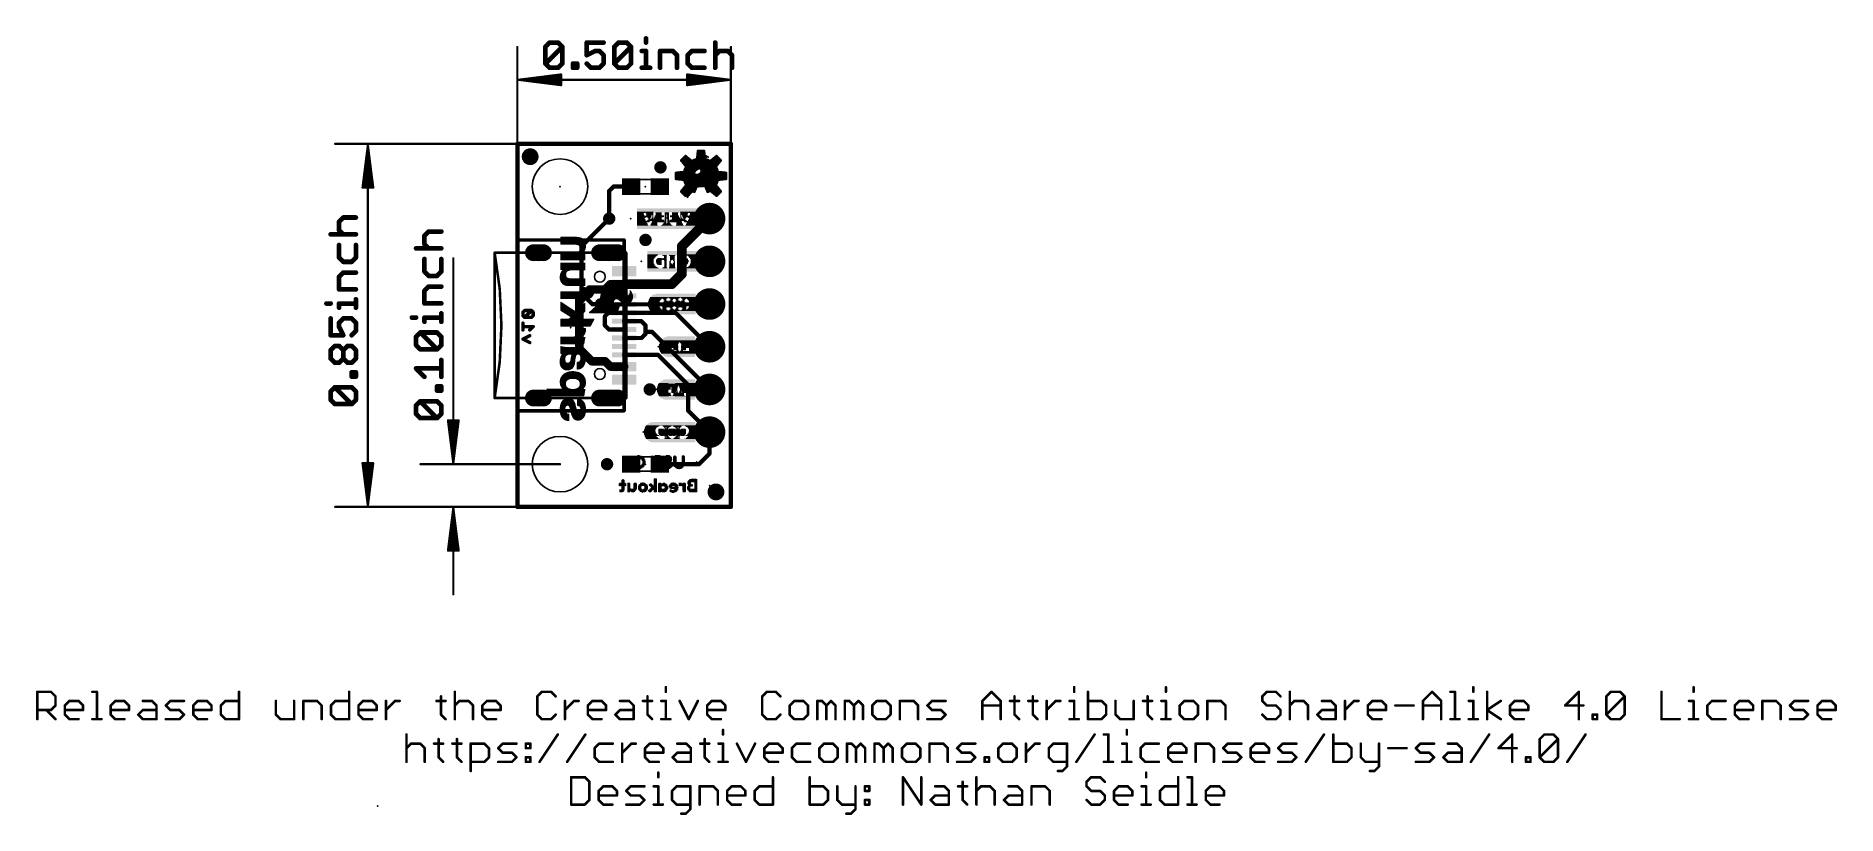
# Model space of a CAD drawing. Extents: x -29 to 78, y -18 to 28.
import ezdxf

# ---------------------------------------------------------------- set-up
doc = ezdxf.new("R2010")
doc.units = 0
for name, color, linetype in [('1', 12, 'CONTINUOUS'), ('16', 53, 'CONTINUOUS'), ('17', 254, 'CONTINUOUS'), ('18', 110, 'CONTINUOUS'), ('20', 53, 'CONTINUOUS'), ('21', 41, 'CONTINUOUS'), ('22', 40, 'CONTINUOUS'), ('23', 53, 'CONTINUOUS'), ('24', 53, 'CONTINUOUS'), ('47', 253, 'CONTINUOUS'), ('51', 53, 'CONTINUOUS')]:
    doc.layers.add(name, color=color, linetype=linetype)

# ---------------------------------------------------------------- blocks, each defined once
blk = doc.blocks.new('RECT')
blk.add_solid([(-0.5, -0.5), (0.5, -0.5), (-0.5, 0.5), (0.5, 0.5)])
blk = doc.blocks.new('RECT160000X336000R100')
at = {"const_width": 0.5}
blk.add_lwpolyline([(0.25, -0.55), (0.25, 0.55, 0.4142), (0, 0.8), (0, 0.8, 0.4142), (-0.25, 0.55), (-0.25, -0.55, 0.4142), (0, -0.8), (0, -0.8, 0.4142)], format="xyb", close=True, dxfattribs=at)
blk.add_solid([(-0.0254, -0.5754), (0.0254, -0.5754), (-0.0254, 0.5754), (0.0254, 0.5754)])
blk = doc.blocks.new('RECT160000X256000R100')
at = {"const_width": 0.5}
blk.add_lwpolyline([(0.25, -0.3), (0.25, 0.3, 0.4142), (0, 0.55), (0, 0.55, 0.4142), (-0.25, 0.3), (-0.25, -0.3, 0.4142), (0, -0.55), (0, -0.55, 0.4142)], format="xyb", close=True, dxfattribs=at)
blk.add_solid([(-0.0254, -0.3254), (0.0254, -0.3254), (-0.0254, 0.3254), (0.0254, 0.3254)])
blk = doc.blocks.new('ROUNDP')
at = {"const_width": 0.5}
blk.add_lwpolyline([(0, -0.25, 1), (0, 0.25, 1), (0, -0.25)], format="xyb", dxfattribs=at)
blk = doc.blocks.new('PIE')
at = {"const_width": 0.5}
blk.add_lwpolyline([(0, -0.25, 1), (0, 0.25, 1), (0, -0.25)], format="xyb", dxfattribs=at)
blk = doc.blocks.new('ROUNDV')
at = {"const_width": 0.5}
blk.add_lwpolyline([(0, -0.25, 1), (0, 0.25, 1), (0, -0.25)], format="xyb", dxfattribs=at)

msp = doc.modelspace()

# ---------------------------------------------------------------- linework, layer by layer
at = {"layer": '1'}
for points, const_width in [([(0, 21.59), (12.7, 21.59)], 0.254), ([(0, 0), (0, 21.59)], 0.254), ([(12.7, 21.59), (12.7, 0)], 0.254), ([(5.715, 19.05), (5.461, 18.796)], 0.254), ([(5.461, 17.145), (5.461, 18.796)], 0.254), ([(6.77, 19.05), (5.715, 19.05)], 0.254), ([(9.779, 15.494), (11.43, 17.145)], 0.5842), ([(0, 15.875), (6.35, 15.875)], 0.2032), ([(0, 5.715), (0, 15.875)], 0.2032), ([(6.35, 15.875), (6.35, 5.715)], 0.2032), ([(9.779, 13.843), (9.779, 15.494)], 0.5842), ([(9.181, 13.245), (9.779, 13.843)], 0.5842), ([(4.2922, 12.9282), (3.683, 12.319)], 0.508), ([(5.2185, 12.9282), (4.2922, 12.9282)], 0.508), ([(5.5353, 13.245), (5.2185, 12.9282)], 0.508), ([(6.35, 13.245), (5.5353, 13.245)], 0.508), ([(6.35, 13.245), (9.181, 13.245)], 0.5842), ([(3.683, 12.319), (3.683, 9.398)], 0.508), ([(4.973, 12.045), (4.969, 12.049)], 0.254), ([(6.35, 12.045), (4.973, 12.045)], 0.254), ([(6.35, 12.045), (11.41, 12.045)], 0.254), ([(11.41, 12.045), (11.43, 12.065)], 0.254), ([(5.4169, 11.545), (5.207, 11.3351)], 0.254), ([(5.207, 11.3351), (5.207, 10.795)], 0.254), ([(5.207, 10.795), (5.457, 10.545)], 0.254), ([(6.35, 11.545), (5.4169, 11.545)], 0.254), ([(6.35, 11.545), (9.41, 11.545)], 0.254), ([(6.35, 11.045), (7.37, 11.045)], 0.254), ([(7.37, 11.045), (7.62, 10.795)], 0.254), ([(7.62, 10.795), (7.62, 10.414)], 0.254), ([(9.41, 11.545), (11.43, 9.525)], 0.254), ([(4.4192, 8.6618), (3.683, 9.398)], 0.508), ([(6.35, 10.545), (5.457, 10.545)], 0.254), ([(7.378, 10.045), (6.35, 10.045)], 0.254), ([(7.62, 10.287), (7.378, 10.045)], 0.254), ([(7.62, 10.414), (7.62, 10.287)], 0.254), ([(8.001, 10.414), (7.62, 10.414)], 0.254), ([(11.43, 6.985), (8.001, 10.414)], 0.254), ([(5.2185, 8.6618), (4.4192, 8.6618)], 0.508), ([(5.5353, 8.345), (5.2185, 8.6618)], 0.508), ([(6.35, 8.345), (5.5353, 8.345)], 0.508), ([(6.35, 9.045), (8.354, 9.045)], 0.254), ([(8.354, 9.045), (10.16, 7.239)], 0.254), ([(10.16, 7.239), (10.16, 5.715)], 0.254), ([(6.35, 5.715), (0, 5.715)], 0.2032), ([(10.16, 5.715), (11.43, 4.445)], 0.254), ([(11.43, 3.175), (11.43, 4.445)], 0.254), ([(10.795, 2.54), (11.43, 3.175)], 0.254), ([(8.47, 2.54), (10.795, 2.54)], 0.254), ([(12.7, 0), (0, 0)], 0.254)]:
    msp.add_lwpolyline(points, dxfattribs=dict(at, const_width=const_width))
for points, const_width in [([(0, 21.6535, 1), (0, 21.5265)], 0.127), ([(0.0635, 21.59, 1), (-0.0635, 21.59)], 0.127), ([(12.7635, 21.59, 1), (12.6365, 21.59)], 0.127), ([(12.7, 21.5265, 1), (12.7, 21.6535)], 0.127), ([(5.5245, 18.796, 1), (5.3975, 18.796)], 0.127), ([(5.4161, 18.8409, 1), (5.5059, 18.7511)], 0.127), ([(5.715, 19.1135, 1), (5.715, 18.9865)], 0.127), ([(5.7599, 19.0051, 1), (5.6701, 19.0949)], 0.127), ([(6.77, 18.9865, 1), (6.77, 19.1135)], 0.127), ([(5.3975, 17.145, 1), (5.5245, 17.145)], 0.127), ([(11.5333, 17.0417, 1), (11.3267, 17.2483)], 0.2921), ([(0, 15.9258, 1), (0, 15.8242)], 0.1016), ([(0.0508, 15.875, 1), (-0.0508, 15.875)], 0.1016), ([(6.4008, 15.875, 1), (6.2992, 15.875)], 0.1016), ([(6.35, 15.8242, 1), (6.35, 15.9258)], 0.1016), ([(9.9251, 15.494, 1), (9.6329, 15.494)], 0.2921), ([(9.6757, 15.5973, 1), (9.8823, 15.3907)], 0.2921), ([(9.6329, 13.843, 1), (9.9251, 13.843)], 0.2921), ([(9.8823, 13.7397, 1), (9.6757, 13.9463)], 0.2921), ([(4.2922, 13.0552, 1), (4.2922, 12.8012)], 0.254), ([(4.382, 12.8384, 1), (4.2024, 13.018)], 0.254), ([(5.1287, 13.018, 1), (5.3083, 12.8384)], 0.254), ([(5.2185, 12.8012, 1), (5.2185, 13.0552)], 0.254), ([(5.5353, 13.372, 1), (5.5353, 13.118)], 0.254), ([(5.6251, 13.1552, 1), (5.4455, 13.3348)], 0.254), ([(6.35, 13.3911, 1), (6.35, 13.099)], 0.2921), ([(6.35, 13.118, 1), (6.35, 13.372)], 0.254), ([(9.0777, 13.3483, 1), (9.2843, 13.1417)], 0.2921), ([(9.181, 13.099, 1), (9.181, 13.3911)], 0.2921), ([(3.81, 12.319, 1), (3.556, 12.319)], 0.254), ([(3.5932, 12.4088, 1), (3.7728, 12.2292)], 0.254), ([(5.0139, 12.0939, 1), (4.9241, 12.0041)], 0.127), ([(4.973, 12.1085, 1), (4.973, 11.9815)], 0.127), ([(4.9281, 12.0001, 1), (5.0179, 12.0899)], 0.127), ([(6.35, 12.1085, 1), (6.35, 11.9815)], 0.127), ([(6.35, 11.9815, 1), (6.35, 12.1085)], 0.127), ([(11.3651, 12.0899, 1), (11.4549, 12.0001)], 0.127), ([(11.4749, 12.0201, 1), (11.3851, 12.1099)], 0.127), ([(11.41, 11.9815, 1), (11.41, 12.1085)], 0.127), ([(5.2705, 11.3351, 1), (5.1435, 11.3351)], 0.127), ([(5.1621, 11.38, 1), (5.2519, 11.2901)], 0.127), ([(5.2519, 10.8399, 1), (5.1621, 10.7501)], 0.127), ([(5.1435, 10.795, 1), (5.2705, 10.795)], 0.127), ([(5.4169, 11.6085, 1), (5.4169, 11.4815)], 0.127), ([(5.4619, 11.5001, 1), (5.372, 11.5899)], 0.127), ([(6.35, 11.6085, 1), (6.35, 11.4815)], 0.127), ([(6.35, 11.1085, 1), (6.35, 10.9815)], 0.127), ([(6.35, 11.4815, 1), (6.35, 11.6085)], 0.127), ([(7.4149, 11.0899, 1), (7.3251, 11.0001)], 0.127), ([(7.37, 10.9815, 1), (7.37, 11.1085)], 0.127), ([(7.6835, 10.795, 1), (7.5565, 10.795)], 0.127), ([(7.5751, 10.7501, 1), (7.6649, 10.8399)], 0.127), ([(9.4549, 11.5899, 1), (9.3651, 11.5001)], 0.127), ([(9.41, 11.4815, 1), (9.41, 11.6085)], 0.127), ([(3.7728, 9.4878, 1), (3.5932, 9.3082)], 0.254), ([(5.457, 10.6085, 1), (5.457, 10.4815)], 0.127), ([(5.4121, 10.5001, 1), (5.5019, 10.5899)], 0.127), ([(6.35, 10.1085, 1), (6.35, 9.9815)], 0.127), ([(6.35, 10.4815, 1), (6.35, 10.6085)], 0.127), ([(7.3331, 10.0899, 1), (7.4229, 10.0001)], 0.127), ([(7.378, 9.9815, 1), (7.378, 10.1085)], 0.127), ([(7.6835, 10.414, 1), (7.5565, 10.414)], 0.127), ([(7.62, 10.4775, 1), (7.62, 10.3505)], 0.127), ([(7.5565, 10.414, 1), (7.6835, 10.414)], 0.127), ([(7.5565, 10.287, 1), (7.6835, 10.287)], 0.127), ([(7.6649, 10.2421, 1), (7.5751, 10.3319)], 0.127), ([(8.0459, 10.4589, 1), (7.9561, 10.3691)], 0.127), ([(8.001, 10.3505, 1), (8.001, 10.4775)], 0.127), ([(3.556, 9.398, 1), (3.81, 9.398)], 0.254), ([(4.4192, 8.7888, 1), (4.4192, 8.5348)], 0.254), ([(4.3294, 8.572, 1), (4.509, 8.7516)], 0.254), ([(5.3083, 8.7516, 1), (5.1287, 8.572)], 0.254), ([(5.2185, 8.5348, 1), (5.2185, 8.7888)], 0.254), ([(5.5353, 8.472, 1), (5.5353, 8.218)], 0.254), ([(6.35, 9.1085, 1), (6.35, 8.9815)], 0.127), ([(6.35, 8.218, 1), (6.35, 8.472)], 0.254), ([(8.3989, 9.0899, 1), (8.3091, 9.0001)], 0.127), ([(8.354, 8.9815, 1), (8.354, 9.1085)], 0.127), ([(11.3851, 9.4801, 1), (11.4749, 9.5699)], 0.127), ([(5.4455, 8.2552, 1), (5.6251, 8.4348)], 0.254), ([(10.2235, 7.239, 1), (10.0965, 7.239)], 0.127), ([(10.1151, 7.1941, 1), (10.2049, 7.2839)], 0.127), ([(11.3851, 6.9401, 1), (11.4749, 7.0299)], 0.127), ([(0, 5.7658, 1), (0, 5.6642)], 0.1016), ([(-0.0508, 5.715, 1), (0.0508, 5.715)], 0.1016), ([(6.2992, 5.715, 1), (6.4008, 5.715)], 0.1016), ([(6.35, 5.6642, 1), (6.35, 5.7658)], 0.1016), ([(10.2049, 5.7599, 1), (10.1151, 5.6701)], 0.127), ([(10.0965, 5.715, 1), (10.2235, 5.715)], 0.127), ([(11.4935, 4.445, 1), (11.3665, 4.445)], 0.127), ([(11.3851, 4.4001, 1), (11.4749, 4.4899)], 0.127), ([(11.3665, 3.175, 1), (11.4935, 3.175)], 0.127), ([(11.4749, 3.1301, 1), (11.3851, 3.2199)], 0.127), ([(8.47, 2.6035, 1), (8.47, 2.4765)], 0.127), ([(10.7501, 2.5849, 1), (10.8399, 2.4951)], 0.127), ([(10.795, 2.4765, 1), (10.795, 2.6035)], 0.127), ([(0, 0.0635, 1), (0, -0.0635)], 0.127), ([(-0.0635, 0, 1), (0.0635, 0)], 0.127), ([(12.6365, 0, 1), (12.7635, 0)], 0.127), ([(12.7, -0.0635, 1), (12.7, 0.0635)], 0.127)]:
    msp.add_lwpolyline(points, format="xyb", dxfattribs=dict(at, const_width=const_width))
at = {"layer": '16'}
for points, const_width in [([(0, 21.59), (12.7, 21.59)], 0.254), ([(0, 0), (0, 21.59)], 0.254), ([(12.7, 21.59), (12.7, 0)], 0.254), ([(3.81, 15.494), (5.461, 17.145)], 0.254), ([(0, 15.875), (6.35, 15.875)], 0.2032), ([(0, 5.715), (0, 15.875)], 0.2032), ([(3.81, 12.7), (3.81, 15.494)], 0.254), ([(6.35, 15.875), (6.35, 5.715)], 0.2032), ([(4.461, 12.049), (3.81, 12.7)], 0.254), ([(4.969, 12.049), (4.461, 12.049)], 0.254), ([(0.4319, 11.6776), (0.3302, 11.5759)], 0.2032), ([(0.3302, 11.5759), (0.3302, 11.3725)], 0.2032), ([(0.3302, 11.3725), (0.4319, 11.2708)], 0.2032), ([(0.3302, 10.5224), (0.3302, 10.9291)], 0.2032), ([(0.9403, 10.7258), (0.3302, 10.7258)], 0.2032), ([(0.8386, 11.6776), (0.4319, 11.6776)], 0.2032), ([(0.4319, 11.2708), (0.8386, 11.6776)], 0.2032), ([(0.4319, 11.2708), (0.8386, 11.2708)], 0.2032), ([(0.7369, 10.5224), (0.9403, 10.7258)], 0.2032), ([(0.9403, 11.5759), (0.8386, 11.6776)], 0.2032), ([(0.8386, 11.2708), (0.9403, 11.3725)], 0.2032), ([(0.9403, 11.3725), (0.9403, 11.5759)], 0.2032), ([(0.3302, 9.9774), (0.7369, 10.1807)], 0.2032), ([(0.7369, 9.774), (0.3302, 9.9774)], 0.2032), ([(6.35, 5.715), (0, 5.715)], 0.2032), ([(12.7, 0), (0, 0)], 0.254)]:
    msp.add_lwpolyline(points, dxfattribs=dict(at, const_width=const_width))
for points, const_width in [([(0, 21.6535, 1), (0, 21.5265)], 0.127), ([(0.0635, 21.59, 1), (-0.0635, 21.59)], 0.127), ([(12.7635, 21.59, 1), (12.6365, 21.59)], 0.127), ([(12.7, 21.5265, 1), (12.7, 21.6535)], 0.127), ([(5.5059, 17.1001, 1), (5.4161, 17.1899)], 0.127), ([(0, 15.9258, 1), (0, 15.8242)], 0.1016), ([(0.0508, 15.875, 1), (-0.0508, 15.875)], 0.1016), ([(3.8735, 15.494, 1), (3.7465, 15.494)], 0.127), ([(3.7651, 15.5389, 1), (3.8549, 15.4491)], 0.127), ([(6.4008, 15.875, 1), (6.2992, 15.875)], 0.1016), ([(6.35, 15.8242, 1), (6.35, 15.9258)], 0.1016), ([(3.8549, 12.7449, 1), (3.7651, 12.6551)], 0.127), ([(3.7465, 12.7, 1), (3.8735, 12.7)], 0.127), ([(4.461, 12.1125, 1), (4.461, 11.9855)], 0.127), ([(4.4161, 12.0041, 1), (4.5059, 12.0939)], 0.127), ([(4.969, 11.9855, 1), (4.969, 12.1125)], 0.127), ([(0.381, 11.5759, 1), (0.2794, 11.5759)], 0.1016), ([(0.2943, 11.6118, 1), (0.3661, 11.5399)], 0.1016), ([(0.3661, 11.4084, 1), (0.2943, 11.3366)], 0.1016), ([(0.2794, 11.3725, 1), (0.381, 11.3725)], 0.1016), ([(0.381, 10.9291, 1), (0.2794, 10.9291)], 0.1016), ([(0.3302, 10.7766, 1), (0.3302, 10.675)], 0.1016), ([(0.4319, 11.7284, 1), (0.4319, 11.6268)], 0.1016), ([(0.4319, 11.3216, 1), (0.4319, 11.22)], 0.1016), ([(0.396, 11.3067, 1), (0.4678, 11.2349)], 0.1016), ([(0.4678, 11.6416, 1), (0.396, 11.7135)], 0.1016), ([(0.396, 11.2349, 1), (0.4678, 11.3067)], 0.1016), ([(0.8746, 11.7135, 1), (0.8027, 11.6416)], 0.1016), ([(0.8027, 11.3067, 1), (0.8746, 11.2349)], 0.1016), ([(0.8746, 11.6416, 1), (0.8027, 11.7135)], 0.1016), ([(0.8386, 11.6268, 1), (0.8386, 11.7284)], 0.1016), ([(0.8386, 11.22, 1), (0.8386, 11.3216)], 0.1016), ([(0.9911, 11.5759, 1), (0.8895, 11.5759)], 0.1016), ([(0.8895, 11.3725, 1), (0.9911, 11.3725)], 0.1016), ([(0.9044, 11.5399, 1), (0.9762, 11.6118)], 0.1016), ([(0.9762, 11.3366, 1), (0.9044, 11.4084)], 0.1016), ([(0.9762, 10.6898, 1), (0.9044, 10.7617)], 0.1016), ([(0.9403, 10.675, 1), (0.9403, 10.7766)], 0.1016), ([(0.2794, 10.5224, 1), (0.381, 10.5224)], 0.1016), ([(0.3529, 10.0228, 1), (0.3075, 9.9319)], 0.1016), ([(0.3075, 10.0228, 1), (0.3529, 9.9319)], 0.1016), ([(0.701, 10.5583, 1), (0.7729, 10.4865)], 0.1016), ([(0.7597, 10.1353, 1), (0.7142, 10.2262)], 0.1016), ([(0.7142, 9.7285, 1), (0.7597, 9.8194)], 0.1016), ([(0, 5.7658, 1), (0, 5.6642)], 0.1016), ([(-0.0508, 5.715, 1), (0.0508, 5.715)], 0.1016), ([(6.2992, 5.715, 1), (6.4008, 5.715)], 0.1016), ([(6.35, 5.6642, 1), (6.35, 5.7658)], 0.1016), ([(0, 0.0635, 1), (0, -0.0635)], 0.127), ([(-0.0635, 0, 1), (0.0635, 0)], 0.127), ([(12.6365, 0, 1), (12.7635, 0)], 0.127), ([(12.7, -0.0635, 1), (12.7, 0.0635)], 0.127)]:
    msp.add_lwpolyline(points, format="xyb", dxfattribs=dict(at, const_width=const_width))
at = {"layer": '20', "const_width": 0.2032}
for points in [[(0, 0), (0, 21.59)], [(0, 21.59), (12.7, 21.59)], [(12.7, 21.59), (12.7, 0)], [(12.7, 0), (0, 0)]]:
    msp.add_lwpolyline(points, dxfattribs=at)
at = {"layer": '20', "const_width": 0.1016}
for points in [[(0.0508, 21.59, 1), (-0.0508, 21.59)], [(0, 21.6408, 1), (0, 21.5392)], [(12.7508, 21.59, 1), (12.6492, 21.59)], [(12.7, 21.5392, 1), (12.7, 21.6408)], [(0, 0.0508, 1), (0, -0.0508)], [(-0.0508, 0, 1), (0.0508, 0)], [(12.6492, 0, 1), (12.7508, 0)], [(12.7, -0.0508, 1), (12.7, 0.0508)]]:
    msp.add_lwpolyline(points, format="xyb", dxfattribs=at)
at = {"layer": '20'}
for centre, radius in [((2.54, 19.05), 1.651), ((4.905, 13.685), 0.325), ((4.905, 7.905), 0.325), ((2.54, 2.54), 1.651)]:
    msp.add_circle(centre, radius, dxfattribs=at)
at = {"layer": '21'}
for points, const_width in [([(10.629, 20.694), (10.599, 20.604)], 0.0762), ([(10.599, 20.604), (10.599, 20.524)], 0.0762), ([(10.599, 20.574), (11.074, 20.574)], 0.0762), ([(10.599, 20.524), (10.619, 20.434)], 0.0762), ([(10.6048, 20.4978), (11.1165, 20.4978)], 0.0762), ([(10.6144, 20.6502), (11.069, 20.6502)], 0.0762), ([(10.619, 20.434), (10.669, 20.344)], 0.0762), ([(10.6259, 20.4216), (11.1955, 20.4216)], 0.0762), ([(10.679, 20.774), (10.629, 20.694)], 0.0762), ([(10.6493, 20.7264), (11.1039, 20.7264)], 0.0762), ([(10.6682, 20.3454), (11.3634, 20.3454)], 0.0762), ([(10.669, 20.344), (10.739, 20.264)], 0.0762), ([(10.769, 20.844), (10.679, 20.774)], 0.0762), ([(10.7158, 20.8026), (11.2734, 20.8026)], 0.0762), ([(10.879, 20.904), (10.769, 20.844)], 0.0762), ([(10.8328, 20.8788), (11.2294, 20.8788)], 0.0762), ([(10.989, 20.924), (10.879, 20.904)], 0.0762), ([(11.089, 20.924), (10.989, 20.924)], 0.0762), ([(11.069, 20.654), (11.079, 20.684)], 0.0762), ([(11.069, 20.594), (11.069, 20.654)], 0.0762), ([(11.079, 20.554), (11.069, 20.594)], 0.0762), ([(11.079, 20.684), (11.089, 20.704)], 0.0762), ([(11.119, 20.494), (11.079, 20.554)], 0.0762), ([(11.179, 20.904), (11.089, 20.924)], 0.0762), ([(11.089, 20.704), (11.109, 20.734)], 0.0762), ([(11.109, 20.734), (11.149, 20.764)], 0.0762), ([(11.179, 20.434), (11.119, 20.494)], 0.0762), ([(11.149, 20.764), (11.189, 20.784)], 0.0762), ([(11.319, 20.834), (11.179, 20.904)], 0.0762), ([(11.219, 20.404), (11.179, 20.434)], 0.0762), ([(11.189, 20.784), (11.239, 20.794)], 0.0762), ([(11.249, 20.384), (11.219, 20.404)], 0.0762), ([(11.239, 20.794), (11.279, 20.804)], 0.0762), ([(11.289, 20.364), (11.249, 20.384)], 0.0762), ([(11.279, 20.804), (11.339, 20.804)], 0.0762), ([(11.369, 20.344), (11.289, 20.364)], 0.0762), ([(11.359, 20.804), (11.319, 20.834)], 0.0762), ([(11.339, 20.804), (11.359, 20.794)], 0.0762), ([(11.3418, 20.8026), (11.3604, 20.8026)], 0.0762), ([(11.369, 20.794), (11.359, 20.804)], 0.0762), ([(11.359, 20.794), (11.369, 20.794)], 0.0762), ([(11.399, 20.344), (11.369, 20.344)], 0.0762), ([(11.429, 20.354), (11.399, 20.344)], 0.0762), ([(11.4032, 20.3454), (11.6636, 20.3454)], 0.0762), ([(11.459, 20.384), (11.429, 20.354)], 0.0762), ([(11.469, 20.404), (11.459, 20.384)], 0.0762), ([(11.479, 20.434), (11.469, 20.404)], 0.0762), ([(11.4749, 20.4216), (11.6056, 20.4216)], 0.0762), ([(11.479, 20.524), (11.479, 20.434)], 0.0762), ([(11.559, 20.474), (11.479, 20.524)], 0.0762), ([(11.479, 20.4978), (11.5209, 20.4978)], 0.0762), ([(11.639, 20.384), (11.559, 20.474)], 0.0762), ([(11.709, 20.274), (11.639, 20.384)], 0.0762), ([(10.109, 19.844), (10.099, 19.764)], 0.0762), ([(10.099, 19.764), (10.099, 18.394)], 0.0762), ([(10.099, 19.7358), (11.7637, 19.7358)], 0.0762), ([(10.099, 19.6596), (11.7436, 19.6596)], 0.0762), ([(10.099, 19.5834), (11.7176, 19.5834)], 0.0762), ([(10.099, 19.5072), (11.6752, 19.5072)], 0.0762), ([(10.099, 19.431), (11.6329, 19.431)], 0.0762), ([(10.099, 19.3548), (11.5752, 19.3548)], 0.0762), ([(10.099, 19.2786), (11.5036, 19.2786)], 0.0762), ([(10.105, 19.812), (10.544, 19.812)], 0.0762), ([(10.129, 19.914), (10.109, 19.844)], 0.0762), ([(10.1216, 19.8882), (10.4695, 19.8882)], 0.0762), ([(10.189, 20.014), (10.129, 19.914)], 0.0762), ([(10.1592, 19.9644), (10.449, 19.9644)], 0.0762), ([(10.239, 20.054), (10.189, 20.014)], 0.0762), ([(10.2223, 20.0406), (10.4956, 20.0406)], 0.0762), ([(10.279, 20.084), (10.239, 20.054)], 0.0762), ([(10.329, 20.104), (10.279, 20.084)], 0.0762), ([(10.379, 20.114), (10.329, 20.104)], 0.0762), ([(10.439, 20.124), (10.379, 20.114)], 0.0762), ([(10.3958, 20.1168), (10.5734, 20.1168)], 0.0762), ([(10.559, 20.124), (10.439, 20.124)], 0.0762), ([(10.449, 19.974), (10.459, 20.004)], 0.0762), ([(10.449, 19.934), (10.449, 19.974)], 0.0762), ([(10.459, 19.904), (10.449, 19.934)], 0.0762), ([(10.459, 20.004), (10.519, 20.064)], 0.0762), ([(10.479, 19.874), (10.459, 19.904)], 0.0762), ([(10.539, 19.814), (10.479, 19.874)], 0.0762), ([(10.519, 20.064), (10.549, 20.074)], 0.0762), ([(10.589, 19.794), (10.539, 19.814)], 0.0762), ([(10.549, 20.074), (10.589, 20.094)], 0.0762), ([(10.599, 20.104), (10.559, 20.124)], 0.0762), ([(10.589, 20.094), (10.599, 20.104)], 0.0762), ([(10.639, 19.784), (10.589, 19.794)], 0.0762), ([(10.719, 19.784), (10.639, 19.784)], 0.0762), ([(10.799, 19.804), (10.719, 19.784)], 0.0762), ([(10.7345, 20.2692), (11.7106, 20.2692)], 0.0762), ([(10.739, 20.264), (10.819, 20.174)], 0.0762), ([(10.859, 19.844), (10.799, 19.804)], 0.0762), ([(10.8021, 20.193), (11.736, 20.193)], 0.0762), ([(10.811, 19.812), (11.7801, 19.812)], 0.0762), ([(10.819, 20.174), (10.889, 20.104)], 0.0762), ([(10.899, 19.894), (10.859, 19.844)], 0.0762), ([(10.8762, 20.1168), (11.7604, 20.1168)], 0.0762), ([(10.889, 20.104), (10.919, 20.024)], 0.0762), ([(10.8944, 19.8882), (11.7845, 19.8882)], 0.0762), ([(10.919, 19.954), (10.899, 19.894)], 0.0762), ([(10.9128, 20.0406), (11.7746, 20.0406)], 0.0762), ([(10.919, 20.024), (10.919, 19.954)], 0.0762), ([(10.919, 19.9644), (11.7889, 19.9644)], 0.0762), ([(11.399, 19.184), (11.479, 19.254)], 0.0762), ([(11.479, 19.254), (11.559, 19.334)], 0.0762), ([(11.559, 19.334), (11.629, 19.424)], 0.0762), ([(11.629, 19.424), (11.729, 19.604)], 0.0762), ([(11.759, 20.124), (11.709, 20.274)], 0.0762), ([(11.729, 19.604), (11.779, 19.794)], 0.0762), ([(11.789, 19.964), (11.759, 20.124)], 0.0762), ([(11.779, 19.794), (11.789, 19.964)], 0.0762), ([(10.099, 19.2024), (11.42, 19.2024)], 0.0762), ([(10.099, 19.1262), (11.3027, 19.1262)], 0.0762), ([(10.099, 19.05), (11.065, 19.05)], 0.0762), ([(10.099, 18.9738), (10.6353, 18.9738)], 0.0762), ([(10.099, 18.8976), (10.5526, 18.8976)], 0.0762), ([(10.099, 18.8214), (10.4825, 18.8214)], 0.0762), ([(10.099, 18.7452), (10.4172, 18.7452)], 0.0762), ([(10.099, 18.669), (10.344, 18.669)], 0.0762), ([(10.099, 18.5928), (10.2697, 18.5928)], 0.0762), ([(10.099, 18.5166), (10.2016, 18.5166)], 0.0762), ([(10.099, 18.394), (10.149, 18.444)], 0.0762), ([(10.099, 18.4404), (10.1454, 18.4404)], 0.0762), ([(10.149, 18.444), (10.179, 18.494)], 0.0762), ([(10.179, 18.494), (10.229, 18.544)], 0.0762), ([(10.229, 18.544), (10.279, 18.604)], 0.0762), ([(10.279, 18.604), (10.399, 18.724)], 0.0762), ([(10.399, 18.724), (10.519, 18.864)], 0.0762), ([(10.519, 18.864), (10.619, 18.964)], 0.0762), ([(10.619, 18.964), (10.719, 19.024)], 0.0762), ([(10.719, 19.024), (10.779, 19.034)], 0.0762), ([(10.779, 19.034), (10.969, 19.034)], 0.0762), ([(10.969, 19.034), (11.089, 19.054)], 0.0762), ([(11.089, 19.054), (11.199, 19.084)], 0.0762), ([(11.199, 19.084), (11.299, 19.124)], 0.0762), ([(11.299, 19.124), (11.399, 19.184)], 0.0762), ([(4.15, 15.115), (2.35, 15.115)], 0.1524), ([(4.15, 6.475), (2.35, 6.475)], 0.1524)]:
    msp.add_lwpolyline(points, dxfattribs=dict(at, const_width=const_width))
for points, const_width in [([(10.5809, 20.61, 1), (10.6171, 20.598)], 0.0381), ([(10.599, 20.5931, 1), (10.599, 20.555)], 0.0381), ([(10.6176, 20.5281, 1), (10.5804, 20.5199)], 0.0381), ([(10.6181, 20.604, 1), (10.58, 20.604)], 0.0381), ([(10.58, 20.524, 1), (10.6181, 20.524)], 0.0381), ([(10.6048, 20.5169, 1), (10.6048, 20.4788)], 0.0381), ([(10.6144, 20.6693, 1), (10.6144, 20.6312)], 0.0381), ([(10.6357, 20.4433, 1), (10.6023, 20.4247)], 0.0381), ([(10.6004, 20.4299, 1), (10.6376, 20.4381)], 0.0381), ([(10.6259, 20.4407, 1), (10.6259, 20.4026)], 0.0381), ([(10.6128, 20.7041, 1), (10.6452, 20.6839)], 0.0381), ([(10.6471, 20.688, 1), (10.6109, 20.7)], 0.0381), ([(10.6493, 20.7455, 1), (10.6493, 20.7074)], 0.0381), ([(10.6682, 20.3645, 1), (10.6682, 20.3264)], 0.0381), ([(10.6833, 20.3565, 1), (10.6547, 20.3315)], 0.0381), ([(10.6523, 20.3347, 1), (10.6857, 20.3533)], 0.0381), ([(10.6673, 20.789, 1), (10.6907, 20.759)], 0.0381), ([(10.6952, 20.7639, 1), (10.6628, 20.7841)], 0.0381), ([(10.7158, 20.8217, 1), (10.7158, 20.7836)], 0.0381), ([(10.7599, 20.8607, 1), (10.7781, 20.8273)], 0.0381), ([(10.7807, 20.829, 1), (10.7573, 20.859)], 0.0381), ([(10.8328, 20.8979, 1), (10.8328, 20.8598)], 0.0381), ([(10.8756, 20.9227, 1), (10.8824, 20.8853)], 0.0381), ([(10.8881, 20.8873, 1), (10.8699, 20.9207)], 0.0381), ([(10.989, 20.943, 1), (10.989, 20.9049)], 0.0381), ([(10.9924, 20.9053, 1), (10.9856, 20.9427)], 0.0381), ([(11.0509, 20.66, 1), (11.0871, 20.648)], 0.0381), ([(11.0875, 20.5986, 1), (11.0505, 20.5894)], 0.0381), ([(11.0881, 20.654, 1), (11.05, 20.654)], 0.0381), ([(11.05, 20.594, 1), (11.0881, 20.594)], 0.0381), ([(11.0949, 20.5646, 1), (11.0631, 20.5434)], 0.0381), ([(11.062, 20.6925, 1), (11.096, 20.6755)], 0.0381), ([(11.0605, 20.5494, 1), (11.0975, 20.5586)], 0.0381), ([(11.0971, 20.678, 1), (11.0609, 20.69)], 0.0381), ([(11.069, 20.6312, 1), (11.069, 20.6693)], 0.0381), ([(11.0731, 20.7146, 1), (11.1049, 20.6934)], 0.0381), ([(11.0931, 20.9426, 1), (11.0849, 20.9054)], 0.0381), ([(11.106, 20.6955, 1), (11.072, 20.7125)], 0.0381), ([(11.074, 20.555, 1), (11.074, 20.5931)], 0.0381), ([(11.089, 20.9049, 1), (11.089, 20.943)], 0.0381), ([(11.0976, 20.7492, 1), (11.1204, 20.7188)], 0.0381), ([(11.1249, 20.7234, 1), (11.0931, 20.7446)], 0.0381), ([(11.1325, 20.5075, 1), (11.1055, 20.4805)], 0.0381), ([(11.1031, 20.4834, 1), (11.1349, 20.5046)], 0.0381), ([(11.1039, 20.7074, 1), (11.1039, 20.7455)], 0.0381), ([(11.1165, 20.4788, 1), (11.1165, 20.5169)], 0.0381), ([(11.1405, 20.781, 1), (11.1575, 20.747)], 0.0381), ([(11.1604, 20.7488, 1), (11.1376, 20.7792)], 0.0381), ([(11.1875, 20.921, 1), (11.1705, 20.887)], 0.0381), ([(11.1904, 20.4492, 1), (11.1676, 20.4188)], 0.0381), ([(11.1655, 20.4205, 1), (11.1925, 20.4475)], 0.0381), ([(11.1853, 20.8027, 1), (11.1927, 20.7653)], 0.0381), ([(11.1749, 20.8854, 1), (11.1831, 20.9226)], 0.0381), ([(11.1975, 20.767, 1), (11.1805, 20.801)], 0.0381), ([(11.1955, 20.4026, 1), (11.1955, 20.4407)], 0.0381), ([(11.2296, 20.4199, 1), (11.2084, 20.3881)], 0.0381), ([(11.2076, 20.3888, 1), (11.2304, 20.4192)], 0.0381), ([(11.2344, 20.8125, 1), (11.2436, 20.7755)], 0.0381), ([(11.2294, 20.8598, 1), (11.2294, 20.8979)], 0.0381), ([(11.2575, 20.401, 1), (11.2405, 20.367)], 0.0381), ([(11.2427, 20.7753, 1), (11.2353, 20.8127)], 0.0381), ([(11.2384, 20.3681, 1), (11.2596, 20.3999)], 0.0381), ([(11.279, 20.8231, 1), (11.279, 20.785)], 0.0381), ([(11.2936, 20.3825, 1), (11.2844, 20.3455)], 0.0381), ([(11.2734, 20.7836, 1), (11.2734, 20.8217)], 0.0381), ([(11.2836, 20.7855, 1), (11.2744, 20.8225)], 0.0381), ([(11.2805, 20.347, 1), (11.2975, 20.381)], 0.0381), ([(11.3304, 20.8492, 1), (11.3076, 20.8188)], 0.0381), ([(11.3105, 20.817, 1), (11.3275, 20.851)], 0.0381), ([(11.3475, 20.821, 1), (11.3305, 20.787)], 0.0381), ([(11.3418, 20.8217, 1), (11.3418, 20.7836)], 0.0381), ([(11.339, 20.785, 1), (11.339, 20.8231)], 0.0381), ([(11.3725, 20.8175, 1), (11.3455, 20.7905)], 0.0381), ([(11.359, 20.8131, 1), (11.359, 20.775)], 0.0381), ([(11.3476, 20.7888, 1), (11.3704, 20.8192)], 0.0381), ([(11.369, 20.3631, 1), (11.369, 20.325)], 0.0381), ([(11.3505, 20.777, 1), (11.3675, 20.811)], 0.0381), ([(11.3555, 20.7805, 1), (11.3825, 20.8075)], 0.0381), ([(11.3604, 20.7836, 1), (11.3604, 20.8217)], 0.0381), ([(11.3634, 20.3264, 1), (11.3634, 20.3645)], 0.0381), ([(11.3644, 20.3255, 1), (11.3736, 20.3625)], 0.0381), ([(11.369, 20.775, 1), (11.369, 20.8131)], 0.0381), ([(11.393, 20.3621, 1), (11.405, 20.3259)], 0.0381), ([(11.4032, 20.3645, 1), (11.4032, 20.3264)], 0.0381), ([(11.399, 20.325, 1), (11.399, 20.3631)], 0.0381), ([(11.4155, 20.3675, 1), (11.4425, 20.3405)], 0.0381), ([(11.435, 20.3359, 1), (11.423, 20.3721)], 0.0381), ([(11.442, 20.3925, 1), (11.476, 20.3755)], 0.0381), ([(11.4725, 20.3705, 1), (11.4455, 20.3975)], 0.0381), ([(11.4509, 20.41, 1), (11.4871, 20.398)], 0.0381), ([(11.486, 20.3955, 1), (11.452, 20.4125)], 0.0381), ([(11.4749, 20.4407, 1), (11.4749, 20.4026)], 0.0381), ([(11.4891, 20.5402, 1), (11.4689, 20.5078)], 0.0381), ([(11.479, 20.5169, 1), (11.479, 20.4788)], 0.0381), ([(11.4981, 20.524, 1), (11.46, 20.524)], 0.0381), ([(11.46, 20.434, 1), (11.4981, 20.434)], 0.0381), ([(11.4971, 20.428, 1), (11.4609, 20.44)], 0.0381), ([(11.5209, 20.4788, 1), (11.5209, 20.5169)], 0.0381), ([(11.5732, 20.4867, 1), (11.5448, 20.4613)], 0.0381), ([(11.5489, 20.4578, 1), (11.5691, 20.4902)], 0.0381), ([(11.6056, 20.4026, 1), (11.6056, 20.4407)], 0.0381), ([(11.6551, 20.3942, 1), (11.6229, 20.3738)], 0.0381), ([(11.6248, 20.3713, 1), (11.6532, 20.3967)], 0.0381), ([(11.6636, 20.3264, 1), (11.6636, 20.3645)], 0.0381), ([(10.0801, 19.7664, 1), (10.1179, 19.7616)], 0.0381), ([(10.099, 19.7549, 1), (10.099, 19.7168)], 0.0381), ([(10.099, 19.6787, 1), (10.099, 19.6406)], 0.0381), ([(10.099, 19.6025, 1), (10.099, 19.5644)], 0.0381), ([(10.099, 19.5263, 1), (10.099, 19.4882)], 0.0381), ([(10.099, 19.4501, 1), (10.099, 19.412)], 0.0381), ([(10.099, 19.3739, 1), (10.099, 19.3358)], 0.0381), ([(10.099, 19.2977, 1), (10.099, 19.2596)], 0.0381), ([(10.1181, 19.764, 1), (10.08, 19.764)], 0.0381), ([(10.105, 19.8311, 1), (10.105, 19.793)], 0.0381), ([(10.0907, 19.8492, 1), (10.1273, 19.8388)], 0.0381), ([(10.1279, 19.8416, 1), (10.0901, 19.8464)], 0.0381), ([(10.1216, 19.9073, 1), (10.1216, 19.8692)], 0.0381), ([(10.1127, 19.9238, 1), (10.1453, 19.9042)], 0.0381), ([(10.1473, 19.9088, 1), (10.1107, 19.9192)], 0.0381), ([(10.1592, 19.9835, 1), (10.1592, 19.9454)], 0.0381), ([(10.1771, 20.0289, 1), (10.2009, 19.9991)], 0.0381), ([(10.2053, 20.0042, 1), (10.1727, 20.0238)], 0.0381), ([(10.2223, 20.0597, 1), (10.2223, 20.0216)], 0.0381), ([(10.2276, 20.0692, 1), (10.2504, 20.0388)], 0.0381), ([(10.2509, 20.0391, 1), (10.2271, 20.0689)], 0.0381), ([(10.2719, 20.1017, 1), (10.2861, 20.0663)], 0.0381), ([(10.2904, 20.0688, 1), (10.2676, 20.0992)], 0.0381), ([(10.3253, 20.1227, 1), (10.3327, 20.0853)], 0.0381), ([(10.3361, 20.0863, 1), (10.3219, 20.1217)], 0.0381), ([(10.3759, 20.1328, 1), (10.3821, 20.0952)], 0.0381), ([(10.3827, 20.0953, 1), (10.3753, 20.1327)], 0.0381), ([(10.3958, 20.1359, 1), (10.3958, 20.0978)], 0.0381), ([(10.439, 20.1431, 1), (10.439, 20.105)], 0.0381), ([(10.468, 19.974, 1), (10.4299, 19.974)], 0.0381), ([(10.4299, 19.934, 1), (10.468, 19.934)], 0.0381), ([(10.4309, 19.98, 1), (10.4671, 19.968)], 0.0381), ([(10.4671, 19.94, 1), (10.4309, 19.928)], 0.0381), ([(10.4421, 20.1052, 1), (10.4359, 20.1428)], 0.0381), ([(10.4749, 19.9146, 1), (10.4431, 19.8934)], 0.0381), ([(10.4455, 20.0175, 1), (10.4725, 19.9905)], 0.0381), ([(10.4771, 19.998, 1), (10.4409, 20.01)], 0.0381), ([(10.4409, 19.898, 1), (10.4771, 19.91)], 0.0381), ([(10.449, 19.9454, 1), (10.449, 19.9835)], 0.0381), ([(10.4925, 19.8875, 1), (10.4655, 19.8605)], 0.0381), ([(10.4631, 19.8634, 1), (10.4949, 19.8846)], 0.0381), ([(10.4695, 19.8692, 1), (10.4695, 19.9073)], 0.0381), ([(10.4956, 20.0216, 1), (10.4956, 20.0597)], 0.0381), ([(10.513, 20.0821, 1), (10.525, 20.0459)], 0.0381), ([(10.5325, 20.0505, 1), (10.5055, 20.0775)], 0.0381), ([(10.5461, 19.8317, 1), (10.5319, 19.7963)], 0.0381), ([(10.5255, 19.8005, 1), (10.5525, 19.8275)], 0.0381), ([(10.5405, 20.091, 1), (10.5575, 20.057)], 0.0381), ([(10.5675, 20.141, 1), (10.5505, 20.107)], 0.0381), ([(10.555, 20.0559, 1), (10.543, 20.0921)], 0.0381), ([(10.544, 19.793, 1), (10.544, 19.8311)], 0.0381), ([(10.559, 20.105, 1), (10.559, 20.1431)], 0.0381), ([(10.5755, 20.1075, 1), (10.6025, 20.0805)], 0.0381), ([(10.5927, 19.8127, 1), (10.5853, 19.7753)], 0.0381), ([(10.5734, 20.0978, 1), (10.5734, 20.1359)], 0.0381), ([(10.5975, 20.077, 1), (10.5805, 20.111)], 0.0381), ([(10.5819, 19.7763, 1), (10.5961, 19.8117)], 0.0381), ([(10.6125, 20.0905, 1), (10.5855, 20.1175)], 0.0381), ([(10.5905, 20.087, 1), (10.6075, 20.121)], 0.0381), ([(10.639, 19.8031, 1), (10.639, 19.765)], 0.0381), ([(10.6353, 19.7653, 1), (10.6427, 19.8027)], 0.0381), ([(10.7144, 19.8025, 1), (10.7236, 19.7655)], 0.0381), ([(10.7345, 20.2883, 1), (10.7345, 20.2502)], 0.0381), ([(10.719, 19.765, 1), (10.719, 19.8031)], 0.0381), ([(10.7532, 20.2767, 1), (10.7248, 20.2513)], 0.0381), ([(10.7247, 20.2515, 1), (10.7533, 20.2765)], 0.0381), ([(10.7884, 19.8199, 1), (10.8096, 19.7881)], 0.0381), ([(10.8021, 20.2121, 1), (10.8021, 20.174)], 0.0381), ([(10.811, 19.8311, 1), (10.811, 19.793)], 0.0381), ([(10.8036, 19.7855, 1), (10.7944, 19.8225)], 0.0381), ([(10.8325, 20.1875, 1), (10.8055, 20.1605)], 0.0381), ([(10.8048, 20.1613, 1), (10.8332, 20.1867)], 0.0381), ([(10.8441, 19.8559, 1), (10.8739, 19.8321)], 0.0381), ([(10.8696, 19.8281, 1), (10.8484, 19.8599)], 0.0381), ([(10.8762, 20.1359, 1), (10.8762, 20.0978)], 0.0381), ([(10.9068, 20.1107, 1), (10.8712, 20.0973)], 0.0381), ([(10.8944, 19.9073, 1), (10.8944, 19.8692)], 0.0381), ([(10.8755, 20.0905, 1), (10.9025, 20.1175)], 0.0381), ([(10.8809, 19.9, 1), (10.9171, 19.888)], 0.0381), ([(10.9139, 19.8821, 1), (10.8841, 19.9059)], 0.0381), ([(10.9128, 20.0597, 1), (10.9128, 20.0216)], 0.0381), ([(10.919, 19.9835, 1), (10.919, 19.9454)], 0.0381), ([(10.9381, 20.024, 1), (10.9, 20.024)], 0.0381), ([(10.9, 19.954, 1), (10.9381, 19.954)], 0.0381), ([(10.9371, 19.948, 1), (10.9009, 19.96)], 0.0381), ([(10.9012, 20.0173, 1), (10.9368, 20.0307)], 0.0381), ([(11.4655, 19.2675, 1), (11.4925, 19.2405)], 0.0381), ([(11.4915, 19.2397, 1), (11.4665, 19.2683)], 0.0381), ([(11.5036, 19.2596, 1), (11.5036, 19.2977)], 0.0381), ([(11.544, 19.3457, 1), (11.574, 19.3223)], 0.0381), ([(11.5725, 19.3205, 1), (11.5455, 19.3475)], 0.0381), ([(11.5752, 19.3358, 1), (11.5752, 19.3739)], 0.0381), ([(11.6123, 19.4333, 1), (11.6457, 19.4147)], 0.0381), ([(11.644, 19.4123, 1), (11.614, 19.4357)], 0.0381), ([(11.6329, 19.412, 1), (11.6329, 19.4501)], 0.0381), ([(11.6752, 19.4882, 1), (11.6752, 19.5263)], 0.0381), ([(11.7271, 20.28, 1), (11.6909, 20.268)], 0.0381), ([(11.6929, 20.2638, 1), (11.7251, 20.2842)], 0.0381), ([(11.7106, 19.6088, 1), (11.7474, 19.5992)], 0.0381), ([(11.7106, 20.2502, 1), (11.7106, 20.2883)], 0.0381), ([(11.7457, 19.5947, 1), (11.7123, 19.6133)], 0.0381), ([(11.7176, 19.5644, 1), (11.7176, 19.6025)], 0.0381), ([(11.736, 20.174, 1), (11.736, 20.2121)], 0.0381), ([(11.7777, 20.1275, 1), (11.7403, 20.1205)], 0.0381), ([(11.7409, 20.118, 1), (11.7771, 20.13)], 0.0381), ([(11.7436, 19.6406, 1), (11.7436, 19.6787)], 0.0381), ([(11.76, 19.7951, 1), (11.798, 19.7929)], 0.0381), ([(11.7604, 20.0978, 1), (11.7604, 20.1359)], 0.0381), ([(11.7974, 19.7892, 1), (11.7606, 19.7988)], 0.0381), ([(11.7637, 19.7168, 1), (11.7637, 19.7549)], 0.0381), ([(11.808, 19.9629, 1), (11.77, 19.9651)], 0.0381), ([(11.7703, 19.9605, 1), (11.8077, 19.9675)], 0.0381), ([(11.7746, 20.0216, 1), (11.7746, 20.0597)], 0.0381), ([(11.7801, 19.793, 1), (11.7801, 19.8311)], 0.0381), ([(11.7845, 19.8692, 1), (11.7845, 19.9073)], 0.0381), ([(11.7889, 19.9454, 1), (11.7889, 19.9835)], 0.0381), ([(10.099, 19.2215, 1), (10.099, 19.1834)], 0.0381), ([(10.099, 19.1453, 1), (10.099, 19.1072)], 0.0381), ([(10.099, 19.0691, 1), (10.099, 19.031)], 0.0381), ([(10.099, 18.9929, 1), (10.099, 18.9548)], 0.0381), ([(10.099, 18.9167, 1), (10.099, 18.8786)], 0.0381), ([(10.099, 18.8405, 1), (10.099, 18.8024)], 0.0381), ([(10.099, 18.7643, 1), (10.099, 18.7262)], 0.0381), ([(10.099, 18.6881, 1), (10.099, 18.65)], 0.0381), ([(10.099, 18.6119, 1), (10.099, 18.5738)], 0.0381), ([(10.099, 18.5357, 1), (10.099, 18.4976)], 0.0381), ([(10.099, 18.4595, 1), (10.099, 18.4214)], 0.0381), ([(10.0855, 18.4075, 1), (10.1125, 18.3805)], 0.0381), ([(10.08, 18.394, 1), (10.1181, 18.394)], 0.0381), ([(10.1327, 18.4538, 1), (10.1653, 18.4342)], 0.0381), ([(10.1625, 18.4305, 1), (10.1355, 18.4575)], 0.0381), ([(10.1454, 18.4214, 1), (10.1454, 18.4595)], 0.0381), ([(10.1655, 18.5075, 1), (10.1925, 18.4805)], 0.0381), ([(10.1953, 18.4842, 1), (10.1627, 18.5038)], 0.0381), ([(10.2016, 18.4976, 1), (10.2016, 18.5357)], 0.0381), ([(10.2144, 18.5562, 1), (10.2436, 18.5318)], 0.0381), ([(10.2425, 18.5305, 1), (10.2155, 18.5575)], 0.0381), ([(10.2655, 18.6175, 1), (10.2925, 18.5905)], 0.0381), ([(10.2936, 18.5918, 1), (10.2644, 18.6162)], 0.0381), ([(10.2697, 18.5738, 1), (10.2697, 18.6119)], 0.0381), ([(10.344, 18.65, 1), (10.344, 18.6881)], 0.0381), ([(10.3845, 18.7364, 1), (10.4135, 18.7116)], 0.0381), ([(10.4125, 18.7105, 1), (10.3855, 18.7375)], 0.0381), ([(10.4172, 18.7262, 1), (10.4172, 18.7643)], 0.0381), ([(10.4825, 18.8024, 1), (10.4825, 18.8405)], 0.0381), ([(10.5055, 18.8775, 1), (10.5325, 18.8505)], 0.0381), ([(10.5335, 18.8516, 1), (10.5045, 18.8764)], 0.0381), ([(10.5526, 18.8786, 1), (10.5526, 18.9167)], 0.0381), ([(10.6092, 18.9803, 1), (10.6288, 18.9477)], 0.0381), ([(10.6325, 18.9505, 1), (10.6055, 18.9775)], 0.0381), ([(10.6353, 18.9548, 1), (10.6353, 18.9929)], 0.0381), ([(10.7159, 19.0428, 1), (10.7221, 19.0052)], 0.0381), ([(10.7288, 19.0077, 1), (10.7092, 19.0403)], 0.0381), ([(10.779, 19.0531, 1), (10.779, 19.015)], 0.0381), ([(10.7821, 19.0152, 1), (10.7759, 19.0528)], 0.0381), ([(10.9659, 19.0528, 1), (10.9721, 19.0152)], 0.0381), ([(10.969, 19.015, 1), (10.969, 19.0531)], 0.0381), ([(11.065, 19.031, 1), (11.065, 19.0691)], 0.0381), ([(11.084, 19.0724, 1), (11.094, 19.0356)], 0.0381), ([(11.0921, 19.0352, 1), (11.0859, 19.0728)], 0.0381), ([(11.1919, 19.1017, 1), (11.2061, 19.0663)], 0.0381), ([(11.204, 19.0656, 1), (11.194, 19.1024)], 0.0381), ([(11.2892, 19.1403, 1), (11.3088, 19.1077)], 0.0381), ([(11.3061, 19.1063, 1), (11.2919, 19.1417)], 0.0381), ([(11.3027, 19.1072, 1), (11.3027, 19.1453)], 0.0381), ([(11.3865, 19.1983, 1), (11.4115, 19.1697)], 0.0381), ([(11.4088, 19.1677, 1), (11.3892, 19.2003)], 0.0381), ([(11.42, 19.1834, 1), (11.42, 19.2215)], 0.0381), ([(2.35, 15.1531, 1), (2.35, 15.0769)], 0.0762), ([(4.15, 15.0769, 1), (4.15, 15.1531)], 0.0762), ([(2.35, 6.5131, 1), (2.35, 6.4369)], 0.0762), ([(4.15, 6.4369, 1), (4.15, 6.5131)], 0.0762)]:
    msp.add_lwpolyline(points, format="xyb", dxfattribs=dict(at, const_width=const_width))
at = {"layer": '22'}
for points, const_width in [([(9.74, 20.6085), (9.9985, 20.867)], 0.15), ([(10.0474, 20.2315), (9.74, 20.6085)], 0.15), ([(9.7877, 20.55), (12.0563, 20.55)], 0.15), ([(9.8315, 20.7), (10.2033, 20.7)], 0.15), ([(9.91, 20.4), (11.934, 20.4)], 0.15), ([(9.9815, 20.85), (10.0193, 20.85)], 0.15), ([(9.9985, 20.867), (10.3755, 20.5596)], 0.15), ([(10.3755, 20.5596), (10.5273, 20.6378)], 0.15), ([(10.5273, 20.6378), (10.69, 20.6899)], 0.15), ([(10.69, 20.6899), (10.7392, 21.1738)], 0.15), ([(10.691, 20.7), (11.153, 20.7)], 0.15), ([(10.7063, 20.85), (11.1377, 20.85)], 0.15), ([(10.7215, 21), (11.1225, 21)], 0.15), ([(10.7368, 21.15), (11.1072, 21.15)], 0.15), ([(10.7392, 21.1738), (11.1048, 21.1738)], 0.15), ([(11.1048, 21.1738), (11.154, 20.6899)], 0.15), ([(11.154, 20.6899), (11.3167, 20.6378)], 0.15), ([(11.3167, 20.6378), (11.4685, 20.5596)], 0.15), ([(11.4685, 20.5596), (11.8455, 20.867)], 0.15), ([(11.6407, 20.7), (12.0125, 20.7)], 0.15), ([(12.104, 20.6085), (11.7966, 20.2315)], 0.15), ([(11.8247, 20.85), (11.8625, 20.85)], 0.15), ([(11.8455, 20.867), (12.104, 20.6085)], 0.15), ([(9.4332, 19.8678), (9.9171, 19.917)], 0.15), ([(9.4332, 19.5022), (9.4332, 19.8678)], 0.15), ([(9.4332, 19.8), (10.4684, 19.8)], 0.15), ([(9.4332, 19.65), (10.4579, 19.65)], 0.15), ([(9.9171, 19.453), (9.4332, 19.5022)], 0.15), ([(9.4548, 19.5), (10.4938, 19.5)], 0.15), ([(9.9171, 19.917), (9.9692, 20.0797)], 0.15), ([(9.9692, 19.2903), (9.9171, 19.453)], 0.15), ([(9.9277, 19.95), (10.5395, 19.95)], 0.15), ([(9.9501, 19.35), (10.5989, 19.35)], 0.15), ([(9.9692, 20.0797), (10.0474, 20.2315)], 0.15), ([(10.0474, 19.1385), (9.9692, 19.2903)], 0.15), ([(9.9797, 20.1), (10.7117, 20.1)], 0.15), ([(10.0323, 20.25), (11.8117, 20.25)], 0.15), ([(10.4693, 19.8063), (10.4535, 19.6952)], 0.15), ([(10.4535, 19.6952), (10.4645, 19.5835)], 0.15), ([(10.4645, 19.5835), (10.5017, 19.4777)], 0.15), ([(10.5112, 19.9104), (10.4693, 19.8063)], 0.15), ([(10.5017, 19.4777), (10.563, 19.3837)], 0.15), ([(10.5765, 20.0016), (10.5112, 19.9104)], 0.15), ([(10.7426, 19.2519), (10.5273, 18.7322)], 0.15), ([(10.563, 19.3837), (10.6448, 19.307)], 0.15), ([(10.6617, 20.0746), (10.5765, 20.0016)], 0.15), ([(10.6448, 19.307), (10.7426, 19.2519)], 0.15), ([(10.7618, 20.1254), (10.6617, 20.0746)], 0.15), ([(10.871, 20.1508), (10.7618, 20.1254)], 0.15), ([(10.9832, 20.1496), (10.871, 20.1508)], 0.15), ([(11.0919, 20.1218), (10.9832, 20.1496)], 0.15), ([(11.1909, 20.0689), (11.0919, 20.1218)], 0.15), ([(11.1014, 19.2519), (11.1976, 19.3057)], 0.15), ([(11.3167, 18.7322), (11.1014, 19.2519)], 0.15), ([(11.1327, 20.1), (11.8643, 20.1)], 0.15), ([(11.2744, 19.994), (11.1909, 20.0689)], 0.15), ([(11.1976, 19.3057), (11.2785, 19.3805)], 0.15), ([(11.2454, 19.35), (11.8939, 19.35)], 0.15), ([(11.3378, 19.9014), (11.2744, 19.994)], 0.15), ([(11.2785, 19.3805), (11.3397, 19.4722)], 0.15), ([(11.3046, 19.95), (11.9163, 19.95)], 0.15), ([(11.3773, 19.7964), (11.3378, 19.9014)], 0.15), ([(11.3397, 19.4722), (11.3779, 19.5756)], 0.15), ([(11.35, 19.5), (12.3892, 19.5)], 0.15), ([(11.376, 19.8), (12.4108, 19.8)], 0.15), ([(11.3908, 19.685), (11.3773, 19.7964)], 0.15), ([(11.3779, 19.5756), (11.3908, 19.685)], 0.15), ([(11.3867, 19.65), (12.4108, 19.65)], 0.15), ([(11.7966, 20.2315), (11.8748, 20.0797)], 0.15), ([(11.8748, 19.2903), (11.7966, 19.1385)], 0.15), ([(11.8748, 20.0797), (11.9269, 19.917)], 0.15), ([(11.9269, 19.453), (11.8748, 19.2903)], 0.15), ([(11.9269, 19.917), (12.4108, 19.8678)], 0.15), ([(12.4108, 19.5022), (11.9269, 19.453)], 0.15), ([(12.4108, 19.8678), (12.4108, 19.5022)], 0.15), ([(9.74, 18.7615), (10.0474, 19.1385)], 0.15), ([(9.9985, 18.503), (9.74, 18.7615)], 0.15), ([(9.7515, 18.75), (10.3014, 18.75)], 0.15), ([(9.8529, 18.9), (10.5968, 18.9)], 0.15), ([(9.9015, 18.6), (10.1175, 18.6)], 0.15), ([(9.9752, 19.05), (10.659, 19.05)], 0.15), ([(10.3755, 18.8104), (9.9985, 18.503)], 0.15), ([(10.0157, 19.2), (10.7211, 19.2)], 0.15), ([(10.5273, 18.7322), (10.3755, 18.8104)], 0.15), ([(10.4928, 18.75), (10.5347, 18.75)], 0.15), ([(11.1229, 19.2), (11.8283, 19.2)], 0.15), ([(11.185, 19.05), (11.8688, 19.05)], 0.15), ([(11.2472, 18.9), (11.9911, 18.9)], 0.15), ([(11.3093, 18.75), (11.3513, 18.75)], 0.15), ([(11.4685, 18.8104), (11.3167, 18.7322)], 0.15), ([(11.8455, 18.503), (11.4685, 18.8104)], 0.15), ([(11.5426, 18.75), (12.0925, 18.75)], 0.15), ([(11.7265, 18.6), (11.9425, 18.6)], 0.15), ([(11.7966, 19.1385), (12.104, 18.7615)], 0.15), ([(12.104, 18.7615), (11.8455, 18.503)], 0.15), ([(3.461, 16.029), (2.591, 16.029)], 0.0762), ([(2.591, 16.029), (2.591, 15.639)], 0.0762), ([(3.591, 16.019), (3.461, 16.029)], 0.0762), ([(2.591, 16.002), (3.6845, 16.002)], 0.0762), ([(2.591, 15.9258), (3.8701, 15.9258)], 0.0762), ([(2.591, 15.8496), (3.9504, 15.8496)], 0.0762), ([(2.591, 15.7734), (3.993, 15.7734)], 0.0762), ([(2.591, 15.6972), (4.0179, 15.6972)], 0.0762), ([(2.591, 15.639), (3.391, 15.639)], 0.0762), ([(3.431, 15.089), (2.591, 15.089)], 0.0762), ([(2.591, 15.089), (2.591, 14.699)], 0.0762), ([(2.591, 15.0876), (3.8239, 15.0876)], 0.0762), ([(2.591, 15.0114), (4.011, 15.0114)], 0.0762), ([(3.391, 15.639), (3.471, 15.629)], 0.0762), ([(3.521, 15.099), (3.431, 15.089)], 0.0762), ([(3.471, 15.629), (3.541, 15.619)], 0.0762), ([(3.591, 15.129), (3.521, 15.099)], 0.0762), ([(3.527, 15.621), (4.033, 15.621)], 0.0762), ([(3.541, 15.619), (3.601, 15.609)], 0.0762), ([(3.701, 15.999), (3.591, 16.019)], 0.0762), ([(3.641, 15.159), (3.591, 15.129)], 0.0762), ([(3.601, 15.609), (3.651, 15.579)], 0.0762), ([(3.691, 15.199), (3.641, 15.159)], 0.0762), ([(3.647, 15.1638), (3.9148, 15.1638)], 0.0762), ([(3.651, 15.579), (3.691, 15.549)], 0.0762), ([(3.691, 15.549), (3.721, 15.499)], 0.0762), ([(3.721, 15.249), (3.691, 15.199)], 0.0762), ([(3.6935, 15.5448), (4.0384, 15.5448)], 0.0762), ([(3.801, 15.969), (3.701, 15.999)], 0.0762), ([(3.7156, 15.24), (3.9717, 15.24)], 0.0762), ([(3.721, 15.499), (3.731, 15.449)], 0.0762), ([(3.731, 15.309), (3.721, 15.249)], 0.0762), ([(3.7271, 15.4686), (4.041, 15.4686)], 0.0762), ([(3.731, 15.449), (3.741, 15.389)], 0.0762), ([(3.741, 15.389), (3.731, 15.309)], 0.0762), ([(3.7319, 15.3162), (4.0067, 15.3162)], 0.0762), ([(3.7404, 15.3924), (4.0316, 15.3924)], 0.0762), ([(3.881, 15.919), (3.801, 15.969)], 0.0762), ([(3.811, 15.079), (3.871, 15.119)], 0.0762), ([(3.811, 15.069), (3.811, 15.079)], 0.0762), ([(4.011, 15.069), (3.811, 15.069)], 0.0762), ([(3.871, 15.119), (3.911, 15.159)], 0.0762), ([(3.951, 15.849), (3.881, 15.919)], 0.0762), ([(3.911, 15.159), (3.951, 15.209)], 0.0762), ([(4.001, 15.759), (3.951, 15.849)], 0.0762), ([(3.951, 15.209), (3.991, 15.269)], 0.0762), ([(3.991, 15.269), (4.031, 15.389)], 0.0762), ([(4.031, 15.649), (4.001, 15.759)], 0.0762), ([(4.011, 14.699), (4.011, 15.069)], 0.0762), ([(4.041, 15.509), (4.031, 15.649)], 0.0762), ([(4.031, 15.389), (4.041, 15.449)], 0.0762), ([(4.041, 15.449), (4.041, 15.509)], 0.0762), ([(2.591, 14.9352), (4.011, 14.9352)], 0.0762), ([(2.591, 14.859), (4.011, 14.859)], 0.0762), ([(2.591, 14.7828), (4.011, 14.7828)], 0.0762), ([(2.591, 14.7066), (4.011, 14.7066)], 0.0762), ([(2.591, 14.699), (4.011, 14.699)], 0.0762), ([(2.591, 14.489), (2.591, 14.119)], 0.0762), ([(4.011, 14.489), (2.591, 14.489)], 0.0762), ([(2.591, 14.478), (4.011, 14.478)], 0.0762), ([(2.591, 14.4018), (4.011, 14.4018)], 0.0762), ([(2.591, 14.3256), (4.011, 14.3256)], 0.0762), ([(2.591, 14.2494), (4.011, 14.2494)], 0.0762), ([(2.591, 14.1732), (4.011, 14.1732)], 0.0762), ([(2.591, 14.119), (2.791, 14.119)], 0.0762), ([(2.611, 13.919), (2.591, 13.869)], 0.0762), ([(2.641, 13.979), (2.611, 13.919)], 0.0762), ([(2.6238, 13.9446), (2.8844, 13.9446)], 0.0762), ([(2.681, 14.029), (2.641, 13.979)], 0.0762), ([(2.6744, 14.0208), (2.9428, 14.0208)], 0.0762), ([(2.731, 14.069), (2.681, 14.029)], 0.0762), ([(2.791, 14.109), (2.731, 14.069)], 0.0762), ([(2.773, 14.097), (3.145, 14.097)], 0.0762), ([(2.791, 14.119), (2.791, 14.109)], 0.0762), ([(2.871, 13.879), (2.881, 13.939)], 0.0762), ([(2.881, 13.939), (2.911, 13.989)], 0.0762), ([(2.911, 13.989), (2.951, 14.029)], 0.0762), ([(2.951, 14.029), (3.011, 14.059)], 0.0762), ([(3.011, 14.059), (3.081, 14.089)], 0.0762), ([(3.081, 14.089), (3.161, 14.099)], 0.0762), ([(3.161, 14.099), (4.011, 14.099)], 0.0762), ([(4.011, 14.099), (4.011, 14.489)], 0.0762), ([(2.561, 13.739), (2.551, 13.679)], 0.0762), ([(2.551, 13.679), (2.561, 13.539)], 0.0762), ([(2.5538, 13.6398), (2.9105, 13.6398)], 0.0762), ([(2.5572, 13.716), (2.8756, 13.716)], 0.0762), ([(2.5592, 13.5636), (3.0942, 13.5636)], 0.0762), ([(2.571, 13.809), (2.561, 13.739)], 0.0762), ([(2.561, 13.539), (2.601, 13.429)], 0.0762), ([(2.5686, 13.7922), (2.8621, 13.7922)], 0.0762), ([(2.591, 13.869), (2.571, 13.809)], 0.0762), ([(2.5798, 13.4874), (4.011, 13.4874)], 0.0762), ([(2.5908, 13.8684), (2.8697, 13.8684)], 0.0762), ([(2.601, 13.429), (2.651, 13.339)], 0.0762), ([(2.6109, 13.4112), (4.011, 13.4112)], 0.0762), ([(2.651, 13.339), (2.711, 13.269)], 0.0762), ([(2.6544, 13.335), (4.011, 13.335)], 0.0762), ([(2.711, 13.269), (2.801, 13.219)], 0.0762), ([(2.7294, 13.2588), (4.011, 13.2588)], 0.0762), ([(2.801, 13.219), (2.901, 13.189)], 0.0762), ([(2.861, 13.799), (2.871, 13.879)], 0.0762), ([(2.871, 13.739), (2.861, 13.799)], 0.0762), ([(2.881, 13.689), (2.871, 13.739)], 0.0762), ([(2.911, 13.639), (2.881, 13.689)], 0.0762), ([(2.901, 13.189), (3.011, 13.169)], 0.0762), ([(2.991, 13.579), (2.911, 13.639)], 0.0762), ([(2.9362, 13.1826), (4.011, 13.1826)], 0.0762), ([(3.051, 13.569), (2.991, 13.579)], 0.0762), ([(3.011, 13.169), (4.011, 13.169)], 0.0762), ([(3.211, 13.549), (3.051, 13.569)], 0.0762), ([(4.011, 13.549), (3.211, 13.549)], 0.0762), ([(4.011, 13.049), (3.751, 13.049)], 0.0762), ([(3.751, 13.049), (3.751, 12.779)], 0.0762), ([(3.751, 13.0302), (4.011, 13.0302)], 0.0762), ([(3.751, 12.954), (4.011, 12.954)], 0.0762), ([(3.751, 12.8778), (4.011, 12.8778)], 0.0762), ([(4.011, 13.169), (4.011, 13.549)], 0.0762), ([(4.011, 12.779), (4.011, 13.049)], 0.0762), ([(4.221, 12.819), (4.191, 12.799)], 0.0762), ([(4.241, 12.859), (4.221, 12.819)], 0.0762), ([(4.251, 12.899), (4.241, 12.859)], 0.0762), ([(4.2457, 12.8778), (4.541, 12.8778)], 0.0762), ([(4.531, 13.069), (4.251, 13.069)], 0.0762), ([(4.251, 13.069), (4.251, 12.899)], 0.0762), ([(4.251, 13.0302), (4.541, 13.0302)], 0.0762), ([(4.251, 12.954), (4.541, 12.954)], 0.0762), ([(4.541, 13.049), (4.531, 13.069)], 0.0762), ([(4.541, 12.759), (4.541, 13.049)], 0.0762), ([(5.041, 12.769), (5.101, 12.869)], 0.0762), ([(5.101, 12.869), (5.171, 12.949)], 0.0762), ([(5.1087, 12.8778), (6.2639, 12.8778)], 0.0762), ([(5.171, 12.949), (5.251, 13.029)], 0.0762), ([(5.176, 12.954), (6.4285, 12.954)], 0.0762), ([(5.251, 13.029), (5.341, 13.099)], 0.0762), ([(5.2525, 13.0302), (6.3897, 13.0302)], 0.0762), ([(5.341, 13.099), (5.521, 13.199)], 0.0762), ([(5.3543, 13.1064), (6.3039, 13.1064)], 0.0762), ([(5.4915, 13.1826), (6.1709, 13.1826)], 0.0762), ([(5.521, 13.199), (5.701, 13.249)], 0.0762), ([(5.701, 13.249), (5.881, 13.259)], 0.0762), ([(5.8774, 13.2588), (5.8821, 13.2588)], 0.0762), ([(5.881, 13.259), (6.041, 13.229)], 0.0762), ([(6.041, 13.229), (6.181, 13.179)], 0.0762), ([(6.181, 13.179), (6.301, 13.109)], 0.0762), ([(6.271, 12.899), (6.261, 12.869)], 0.0762), ([(6.261, 12.869), (6.261, 12.799)], 0.0762), ([(6.291, 12.929), (6.271, 12.899)], 0.0762), ([(6.351, 12.949), (6.291, 12.929)], 0.0762), ([(6.301, 13.109), (6.391, 13.029)], 0.0762), ([(6.431, 12.949), (6.351, 12.949)], 0.0762), ([(6.391, 13.029), (6.431, 12.949)], 0.0762), ([(6.711, 12.809), (6.711, 12.839)], 0.0762), ([(6.711, 12.839), (6.721, 12.829)], 0.0762), ([(6.721, 12.829), (6.751, 12.789)], 0.0762), ([(3.751, 12.779), (2.591, 12.779)], 0.0762), ([(2.591, 12.779), (2.591, 12.399)], 0.0762), ([(2.591, 12.7254), (4.5309, 12.7254)], 0.0762), ([(2.591, 12.6492), (4.5061, 12.6492)], 0.0762), ([(2.591, 12.573), (4.4667, 12.573)], 0.0762), ([(2.591, 12.4968), (4.4064, 12.4968)], 0.0762), ([(2.591, 12.4206), (4.2686, 12.4206)], 0.0762), ([(2.591, 12.399), (3.751, 12.399)], 0.0762), ([(3.491, 11.569), (2.591, 12.159)], 0.0762), ([(2.591, 12.159), (2.591, 11.689)], 0.0762), ([(2.591, 12.1158), (2.6569, 12.1158)], 0.0762), ([(2.591, 12.0396), (2.7731, 12.0396)], 0.0762), ([(2.591, 11.9634), (2.8894, 11.9634)], 0.0762), ([(2.591, 11.8872), (3.0056, 11.8872)], 0.0762), ([(2.591, 11.811), (3.1219, 11.811)], 0.0762), ([(4.011, 12.099), (3.491, 11.569)], 0.0762), ([(3.7284, 11.811), (4.011, 11.811)], 0.0762), ([(3.751, 12.8016), (4.011, 12.8016)], 0.0762), ([(3.751, 12.399), (3.751, 12.009)], 0.0762), ([(3.751, 12.3444), (4.011, 12.3444)], 0.0762), ([(3.751, 12.2682), (3.9966, 12.2682)], 0.0762), ([(3.751, 12.192), (3.924, 12.192)], 0.0762), ([(3.751, 12.1158), (3.8478, 12.1158)], 0.0762), ([(3.751, 12.009), (3.781, 12.049)], 0.0762), ([(3.751, 12.0396), (3.774, 12.0396)], 0.0762), ([(3.781, 12.049), (3.941, 12.209)], 0.0762), ([(3.8032, 11.8872), (4.011, 11.8872)], 0.0762), ([(3.878, 11.9634), (4.011, 11.9634)], 0.0762), ([(3.941, 12.209), (3.971, 12.249)], 0.0762), ([(3.9527, 12.0396), (4.011, 12.0396)], 0.0762), ([(3.971, 12.249), (4.011, 12.279)], 0.0762), ([(4.091, 12.779), (4.011, 12.779)], 0.0762), ([(4.011, 12.279), (4.011, 12.399)], 0.0762), ([(4.011, 12.399), (4.211, 12.399)], 0.0762), ([(4.011, 11.639), (4.011, 12.099)], 0.0762), ([(4.131, 12.789), (4.091, 12.779)], 0.0762), ([(4.171, 12.789), (4.131, 12.789)], 0.0762), ([(4.191, 12.799), (4.171, 12.789)], 0.0762), ([(4.1949, 12.8016), (4.541, 12.8016)], 0.0762), ([(4.211, 12.399), (4.291, 12.429)], 0.0762), ([(4.291, 12.429), (4.361, 12.459)], 0.0762), ([(4.361, 12.459), (4.421, 12.509)], 0.0762), ([(4.421, 12.509), (4.471, 12.579)], 0.0762), ([(4.451, 11.699), (4.511, 11.749)], 0.0762), ([(4.471, 12.579), (4.511, 12.659)], 0.0762), ([(4.511, 12.659), (4.541, 12.759)], 0.0762), ([(4.511, 11.749), (4.571, 11.809)], 0.0762), ([(4.571, 11.809), (4.641, 11.859)], 0.0762), ([(4.5738, 11.811), (6.0158, 11.811)], 0.0762), ([(4.641, 11.859), (4.771, 11.989)], 0.0762), ([(4.6692, 11.8872), (6.0374, 11.8872)], 0.0762), ([(4.7454, 11.9634), (5.7666, 11.9634)], 0.0762), ([(4.771, 11.989), (4.831, 12.039)], 0.0762), ([(4.831, 12.039), (4.911, 12.139)], 0.0762), ([(4.8315, 12.0396), (5.7188, 12.0396)], 0.0762), ([(4.8924, 12.1158), (5.701, 12.1158)], 0.0762), ([(4.911, 12.139), (4.941, 12.189)], 0.0762), ([(4.941, 12.189), (4.951, 12.249)], 0.0762), ([(4.9415, 12.192), (5.7018, 12.192)], 0.0762), ([(4.951, 12.439), (4.971, 12.559)], 0.0762), ([(4.951, 12.249), (4.951, 12.439)], 0.0762), ([(4.951, 12.4206), (6.834, 12.4206)], 0.0762), ([(4.951, 12.3444), (5.7803, 12.3444)], 0.0762), ([(4.951, 12.2682), (5.7208, 12.2682)], 0.0762), ([(4.9606, 12.4968), (6.841, 12.4968)], 0.0762), ([(4.971, 12.559), (5.001, 12.669)], 0.0762), ([(4.9748, 12.573), (6.433, 12.573)], 0.0762), ([(4.9956, 12.6492), (6.3509, 12.6492)], 0.0762), ([(5.001, 12.669), (5.041, 12.769)], 0.0762), ([(5.0236, 12.7254), (6.2978, 12.7254)], 0.0762), ([(5.0606, 12.8016), (6.261, 12.8016)], 0.0762), ([(5.721, 12.269), (5.701, 12.189)], 0.0762), ([(5.701, 12.189), (5.701, 12.109)], 0.0762), ([(5.701, 12.109), (5.711, 12.059)], 0.0762), ([(5.711, 12.059), (5.731, 12.009)], 0.0762), ([(5.761, 12.329), (5.721, 12.269)], 0.0762), ([(5.731, 12.009), (5.751, 11.979)], 0.0762), ([(5.751, 11.979), (5.781, 11.949)], 0.0762), ([(5.811, 12.369), (5.761, 12.329)], 0.0762), ([(5.781, 11.949), (5.821, 11.929)], 0.0762), ([(5.871, 12.389), (5.811, 12.369)], 0.0762), ([(5.821, 11.929), (5.851, 11.919)], 0.0762), ([(5.851, 11.919), (5.881, 11.919)], 0.0762), ([(5.941, 12.389), (5.871, 12.389)], 0.0762), ([(5.881, 11.919), (5.911, 11.929)], 0.0762), ([(5.911, 11.929), (5.941, 11.949)], 0.0762), ([(6.011, 12.359), (5.941, 12.389)], 0.0762), ([(5.941, 11.949), (5.981, 11.989)], 0.0762), ([(5.9554, 11.9634), (6.041, 11.9634)], 0.0762), ([(5.991, 11.749), (5.961, 11.709)], 0.0762), ([(5.981, 11.989), (5.991, 12.019)], 0.0762), ([(5.991, 12.019), (6.011, 12.059)], 0.0762), ([(6.031, 11.849), (5.991, 11.749)], 0.0762), ([(6.0013, 12.0396), (6.031, 12.0396)], 0.0762), ([(6.091, 12.289), (6.011, 12.359)], 0.0762), ([(6.011, 12.059), (6.021, 12.069)], 0.0762), ([(6.021, 12.069), (6.031, 12.049)], 0.0762), ([(6.0277, 12.3444), (6.8185, 12.3444)], 0.0762), ([(6.031, 12.049), (6.031, 12.029)], 0.0762), ([(6.031, 12.029), (6.041, 11.989)], 0.0762), ([(6.041, 11.909), (6.031, 11.849)], 0.0762), ([(6.041, 11.989), (6.041, 11.909)], 0.0762), ([(6.181, 12.209), (6.091, 12.289)], 0.0762), ([(6.1144, 12.2682), (6.7769, 12.2682)], 0.0762), ([(6.261, 12.139), (6.181, 12.209)], 0.0762), ([(6.2004, 12.192), (6.7192, 12.192)], 0.0762), ([(6.261, 12.799), (6.301, 12.719)], 0.0762), ([(6.351, 12.089), (6.261, 12.139)], 0.0762), ([(6.301, 12.719), (6.321, 12.689)], 0.0762), ([(6.3028, 12.1158), (6.6345, 12.1158)], 0.0762), ([(6.321, 12.689), (6.351, 12.649)], 0.0762), ([(6.351, 12.649), (6.371, 12.619)], 0.0762), ([(6.441, 12.069), (6.351, 12.089)], 0.0762), ([(6.371, 12.619), (6.401, 12.589)], 0.0762), ([(6.401, 12.589), (6.441, 12.569)], 0.0762), ([(6.441, 12.569), (6.471, 12.549)], 0.0762), ([(6.521, 12.069), (6.441, 12.069)], 0.0762), ([(6.471, 12.549), (6.511, 12.539)], 0.0762), ([(6.511, 12.539), (6.541, 12.529)], 0.0762), ([(6.611, 12.099), (6.521, 12.069)], 0.0762), ([(6.541, 12.529), (6.571, 12.539)], 0.0762), ([(6.571, 12.539), (6.591, 12.549)], 0.0762), ([(6.591, 12.549), (6.621, 12.559)], 0.0762), ([(6.681, 12.149), (6.611, 12.099)], 0.0762), ([(6.621, 12.559), (6.651, 12.579)], 0.0762), ([(6.642, 12.573), (6.8363, 12.573)], 0.0762), ([(6.651, 12.579), (6.681, 12.619)], 0.0762), ([(6.681, 12.619), (6.701, 12.659)], 0.0762), ([(6.761, 12.239), (6.681, 12.149)], 0.0762), ([(6.6961, 12.6492), (6.8109, 12.6492)], 0.0762), ([(6.701, 12.659), (6.711, 12.709)], 0.0762), ([(6.721, 12.779), (6.711, 12.809)], 0.0762), ([(6.711, 12.709), (6.721, 12.749)], 0.0762), ([(6.7135, 12.8016), (6.7416, 12.8016)], 0.0762), ([(6.7151, 12.7254), (6.7824, 12.7254)], 0.0762), ([(6.721, 12.749), (6.721, 12.779)], 0.0762), ([(6.751, 12.789), (6.781, 12.729)], 0.0762), ([(6.821, 12.349), (6.761, 12.239)], 0.0762), ([(6.781, 12.729), (6.811, 12.649)], 0.0762), ([(6.811, 12.649), (6.841, 12.559)], 0.0762), ([(6.841, 12.459), (6.821, 12.349)], 0.0762), ([(6.841, 12.559), (6.841, 12.459)], 0.0762), ([(2.591, 11.7348), (3.2381, 11.7348)], 0.0762), ([(2.591, 11.689), (3.221, 11.299)], 0.0762), ([(3.081, 11.149), (2.591, 11.149)], 0.0762), ([(2.591, 11.149), (2.591, 10.759)], 0.0762), ([(2.591, 11.1252), (4.5282, 11.1252)], 0.0762), ([(2.591, 11.049), (4.4872, 11.049)], 0.0762), ([(2.591, 10.9728), (4.4461, 10.9728)], 0.0762), ([(2.591, 10.8966), (4.4051, 10.8966)], 0.0762), ([(2.591, 10.8204), (4.3641, 10.8204)], 0.0762), ([(2.591, 10.759), (4.331, 10.759)], 0.0762), ([(2.6401, 11.6586), (3.3543, 11.6586)], 0.0762), ([(2.7632, 11.5824), (3.4706, 11.5824)], 0.0762), ([(2.8863, 11.5062), (3.8728, 11.5062)], 0.0762), ([(3.0094, 11.43), (3.7935, 11.43)], 0.0762), ([(3.221, 11.299), (3.081, 11.149)], 0.0762), ([(3.1299, 11.2014), (3.5555, 11.2014)], 0.0762), ([(3.1325, 11.3538), (3.7142, 11.3538)], 0.0762), ([(3.201, 11.2776), (3.6348, 11.2776)], 0.0762), ([(3.501, 11.149), (4.011, 11.639)], 0.0762), ([(4.541, 11.149), (3.501, 11.149)], 0.0762), ([(3.5042, 11.5824), (3.9521, 11.5824)], 0.0762), ([(3.5789, 11.6586), (4.011, 11.6586)], 0.0762), ([(3.6537, 11.7348), (4.011, 11.7348)], 0.0762), ([(4.301, 11.569), (4.331, 11.589)], 0.0762), ([(4.301, 11.559), (4.301, 11.569)], 0.0762), ([(5.581, 11.559), (4.301, 11.559)], 0.0762), ([(4.3211, 11.5824), (5.7712, 11.5824)], 0.0762), ([(4.331, 11.589), (4.361, 11.619)], 0.0762), ([(4.331, 10.759), (4.541, 11.149)], 0.0762), ([(4.361, 11.619), (4.401, 11.649)], 0.0762), ([(4.401, 11.649), (4.451, 11.699)], 0.0762), ([(4.4106, 11.6586), (5.9303, 11.6586)], 0.0762), ([(4.494, 11.7348), (5.9804, 11.7348)], 0.0762), ([(5.761, 11.579), (5.581, 11.559)], 0.0762), ([(5.821, 11.599), (5.761, 11.579)], 0.0762), ([(5.881, 11.629), (5.821, 11.599)], 0.0762), ([(5.931, 11.659), (5.881, 11.629)], 0.0762), ([(5.961, 11.709), (5.931, 11.659)], 0.0762), ([(3.321, 10.089), (2.591, 10.089)], 0.0762), ([(2.591, 10.089), (2.591, 9.699)], 0.0762), ([(2.591, 10.0584), (4.0084, 10.0584)], 0.0762), ([(2.591, 9.9822), (3.9916, 9.9822)], 0.0762), ([(2.591, 9.906), (3.9753, 9.906)], 0.0762), ([(2.591, 9.8298), (3.961, 9.8298)], 0.0762), ([(2.591, 9.7536), (3.9522, 9.7536)], 0.0762), ([(2.591, 9.699), (3.941, 9.699)], 0.0762), ([(3.411, 10.109), (3.321, 10.089)], 0.0762), ([(3.481, 10.129), (3.411, 10.109)], 0.0762), ([(3.551, 10.169), (3.481, 10.129)], 0.0762), ([(3.4908, 10.1346), (3.843, 10.1346)], 0.0762), ([(3.611, 10.219), (3.551, 10.169)], 0.0762), ([(3.6012, 10.2108), (3.9304, 10.2108)], 0.0762), ([(3.651, 10.289), (3.611, 10.219)], 0.0762), ([(3.6499, 10.287), (3.9827, 10.287)], 0.0762), ([(3.671, 10.369), (3.651, 10.289)], 0.0762), ([(3.6696, 10.3632), (4.0157, 10.3632)], 0.0762), ([(4.031, 10.609), (3.671, 10.609)], 0.0762), ([(3.671, 10.609), (3.671, 10.599)], 0.0762), ([(3.671, 10.599), (3.681, 10.579)], 0.0762), ([(3.681, 10.469), (3.671, 10.369)], 0.0762), ([(3.6746, 10.5918), (4.0382, 10.5918)], 0.0762), ([(3.678, 10.4394), (4.0383, 10.4394)], 0.0762), ([(3.681, 10.579), (3.681, 10.469)], 0.0762), ([(3.681, 10.5156), (4.041, 10.5156)], 0.0762), ([(3.741, 10.069), (3.811, 10.109)], 0.0762), ([(4.011, 10.069), (3.741, 10.069)], 0.0762), ([(3.811, 10.109), (3.861, 10.149)], 0.0762), ([(3.861, 10.149), (3.921, 10.199)], 0.0762), ([(3.921, 10.199), (3.961, 10.249)], 0.0762), ([(3.941, 9.699), (3.951, 9.749)], 0.0762), ([(3.951, 9.749), (3.961, 9.789)], 0.0762), ([(3.961, 10.249), (4.001, 10.319)], 0.0762), ([(3.961, 9.839), (3.971, 9.889)], 0.0762), ([(3.961, 9.789), (3.961, 9.839)], 0.0762), ([(3.971, 9.889), (3.981, 9.929)], 0.0762), ([(3.981, 9.929), (4.001, 10.029)], 0.0762), ([(4.001, 10.319), (4.021, 10.379)], 0.0762), ([(4.001, 10.029), (4.011, 10.069)], 0.0762), ([(4.021, 10.379), (4.041, 10.449)], 0.0762), ([(4.031, 10.599), (4.031, 10.609)], 0.0762), ([(4.041, 10.589), (4.031, 10.599)], 0.0762), ([(4.041, 10.449), (4.041, 10.589)], 0.0762), ([(2.561, 8.729), (2.551, 8.699)], 0.0762), ([(2.551, 8.699), (2.551, 8.589)], 0.0762), ([(2.551, 8.6868), (2.8221, 8.6868)], 0.0762), ([(2.551, 8.6106), (2.8502, 8.6106)], 0.0762), ([(2.551, 8.589), (2.561, 8.539)], 0.0762), ([(2.571, 8.799), (2.561, 8.769)], 0.0762), ([(2.561, 8.769), (2.561, 8.729)], 0.0762), ([(2.561, 8.763), (2.811, 8.763)], 0.0762), ([(2.561, 8.539), (2.561, 8.489)], 0.0762), ([(2.561, 8.5344), (3.3899, 8.5344)], 0.0762), ([(2.611, 8.949), (2.571, 8.829)], 0.0762), ([(2.571, 8.829), (2.571, 8.799)], 0.0762), ([(2.5744, 8.8392), (2.821, 8.8392)], 0.0762), ([(2.601, 9.529), (2.591, 9.529)], 0.0762), ([(2.591, 9.529), (2.591, 9.139)], 0.0762), ([(2.591, 9.525), (2.605, 9.525)], 0.0762), ([(2.591, 9.4488), (3.8014, 9.4488)], 0.0762), ([(2.591, 9.3726), (3.9008, 9.3726)], 0.0762), ([(2.591, 9.2964), (3.958, 9.2964)], 0.0762), ([(2.591, 9.2202), (3.9928, 9.2202)], 0.0762), ([(2.591, 9.144), (4.015, 9.144)], 0.0762), ([(2.591, 9.139), (2.601, 9.139)], 0.0762), ([(2.5998, 8.9154), (2.8392, 8.9154)], 0.0762), ([(2.611, 9.519), (2.601, 9.529)], 0.0762), ([(2.601, 9.139), (2.611, 9.129)], 0.0762), ([(2.631, 9.509), (2.611, 9.519)], 0.0762), ([(2.611, 9.129), (2.621, 9.129)], 0.0762), ([(2.631, 8.979), (2.611, 8.949)], 0.0762), ([(2.621, 9.129), (2.631, 9.119)], 0.0762), ([(2.661, 9.509), (2.631, 9.509)], 0.0762), ([(2.631, 9.119), (2.661, 9.119)], 0.0762), ([(2.641, 9.009), (2.631, 8.979)], 0.0762), ([(2.6352, 8.9916), (2.8736, 8.9916)], 0.0762), ([(2.661, 9.039), (2.641, 9.009)], 0.0762), ([(2.681, 9.499), (2.661, 9.509)], 0.0762), ([(2.661, 9.119), (2.671, 9.109)], 0.0762), ([(2.681, 9.059), (2.661, 9.039)], 0.0762), ([(2.671, 9.109), (2.731, 9.109)], 0.0762), ([(2.701, 9.499), (2.681, 9.499)], 0.0762), ([(2.701, 9.089), (2.681, 9.059)], 0.0762), ([(2.6869, 9.0678), (2.9974, 9.0678)], 0.0762), ([(2.721, 9.489), (2.701, 9.499)], 0.0762), ([(2.731, 9.109), (2.701, 9.089)], 0.0762), ([(2.811, 9.489), (2.721, 9.489)], 0.0762), ([(2.831, 9.479), (2.811, 9.489)], 0.0762), ([(2.811, 8.779), (2.821, 8.829)], 0.0762), ([(2.811, 8.729), (2.811, 8.779)], 0.0762), ([(2.821, 8.709), (2.811, 8.729)], 0.0762), ([(2.821, 8.879), (2.841, 8.919)], 0.0762), ([(2.821, 8.829), (2.821, 8.879)], 0.0762), ([(2.821, 8.689), (2.821, 8.709)], 0.0762), ([(2.831, 8.669), (2.821, 8.689)], 0.0762), ([(3.701, 9.479), (2.831, 9.479)], 0.0762), ([(2.831, 8.649), (2.831, 8.669)], 0.0762), ([(2.851, 8.609), (2.831, 8.649)], 0.0762), ([(2.841, 8.919), (2.851, 8.959)], 0.0762), ([(2.851, 8.959), (2.871, 8.989)], 0.0762), ([(2.861, 8.599), (2.851, 8.609)], 0.0762), ([(2.871, 8.579), (2.861, 8.599)], 0.0762), ([(2.871, 8.989), (2.891, 9.009)], 0.0762), ([(2.891, 8.569), (2.871, 8.579)], 0.0762), ([(2.891, 9.009), (2.921, 9.029)], 0.0762), ([(2.901, 8.559), (2.891, 8.569)], 0.0762), ([(2.921, 8.549), (2.901, 8.559)], 0.0762), ([(2.921, 9.029), (2.941, 9.049)], 0.0762), ([(2.941, 8.549), (2.921, 8.549)], 0.0762), ([(2.941, 9.049), (3.001, 9.069)], 0.0762), ([(2.971, 8.539), (2.941, 8.549)], 0.0762), ([(3.021, 8.539), (2.971, 8.539)], 0.0762), ([(3.001, 9.069), (3.021, 9.079)], 0.0762), ([(3.021, 9.079), (3.051, 9.089)], 0.0762), ([(3.041, 8.549), (3.021, 8.539)], 0.0762), ([(3.061, 8.549), (3.041, 8.549)], 0.0762), ([(3.051, 9.089), (3.281, 9.089)], 0.0762), ([(3.121, 8.579), (3.061, 8.549)], 0.0762), ([(3.131, 8.599), (3.121, 8.579)], 0.0762), ([(3.141, 8.609), (3.131, 8.599)], 0.0762), ([(3.161, 8.649), (3.141, 8.609)], 0.0762), ([(3.1418, 8.6106), (3.399, 8.6106)], 0.0762), ([(3.171, 8.659), (3.161, 8.649)], 0.0762), ([(3.181, 8.679), (3.171, 8.659)], 0.0762), ([(3.191, 8.709), (3.181, 8.679)], 0.0762), ([(3.1836, 8.6868), (3.2493, 8.6868)], 0.0762), ([(3.201, 8.749), (3.191, 8.729)], 0.0762), ([(3.191, 8.729), (3.191, 8.709)], 0.0762), ([(3.191, 8.709), (3.401, 8.629)], 0.0762), ([(3.401, 8.629), (3.191, 8.709)], 0.0762), ([(3.211, 8.819), (3.201, 8.789)], 0.0762), ([(3.201, 8.789), (3.201, 8.749)], 0.0762), ([(3.201, 8.763), (3.4159, 8.763)], 0.0762), ([(3.221, 8.889), (3.211, 8.859)], 0.0762), ([(3.211, 8.859), (3.211, 8.819)], 0.0762), ([(3.211, 8.8392), (3.4253, 8.8392)], 0.0762), ([(3.231, 8.929), (3.221, 8.909)], 0.0762), ([(3.221, 8.909), (3.221, 8.889)], 0.0762), ([(3.2242, 8.9154), (3.2854, 8.9154)], 0.0762), ([(3.241, 8.989), (3.231, 8.969)], 0.0762), ([(3.231, 8.969), (3.231, 8.929)], 0.0762), ([(3.431, 8.879), (3.231, 8.929)], 0.0762), ([(3.231, 8.929), (3.431, 8.879)], 0.0762), ([(3.261, 9.049), (3.241, 9.009)], 0.0762), ([(3.241, 9.009), (3.241, 8.989)], 0.0762), ([(3.241, 8.9916), (3.4652, 8.9916)], 0.0762), ([(3.2493, 8.6868), (3.4074, 8.6868)], 0.0762), ([(3.281, 9.089), (3.261, 9.069)], 0.0762), ([(3.261, 9.069), (3.261, 9.049)], 0.0762), ([(3.261, 9.0678), (3.5127, 9.0678)], 0.0762), ([(3.2854, 8.9154), (3.4414, 8.9154)], 0.0762), ([(3.371, 8.459), (3.391, 8.539)], 0.0762), ([(3.391, 8.539), (3.401, 8.629)], 0.0762), ([(3.401, 8.629), (3.421, 8.809)], 0.0762), ([(3.421, 8.809), (3.431, 8.879)], 0.0762), ([(3.431, 8.879), (3.451, 8.949)], 0.0762), ([(3.451, 8.949), (3.471, 9.009)], 0.0762), ([(3.471, 9.009), (3.501, 9.059)], 0.0762), ([(3.501, 9.059), (3.541, 9.089)], 0.0762), ([(3.541, 9.089), (3.651, 9.089)], 0.0762), ([(3.621, 8.589), (3.571, 8.589)], 0.0762), ([(3.571, 8.589), (3.571, 8.199)], 0.0762), ([(3.571, 8.5344), (3.9941, 8.5344)], 0.0762), ([(3.641, 8.599), (3.621, 8.589)], 0.0762), ([(3.671, 8.609), (3.641, 8.599)], 0.0762), ([(3.651, 9.089), (3.711, 9.059)], 0.0762), ([(3.691, 8.619), (3.671, 8.609)], 0.0762), ([(3.6742, 8.6106), (4.0149, 8.6106)], 0.0762), ([(3.731, 8.659), (3.691, 8.619)], 0.0762), ([(3.6934, 9.0678), (4.031, 9.0678)], 0.0762), ([(3.751, 9.469), (3.701, 9.479)], 0.0762), ([(3.711, 9.059), (3.721, 9.049)], 0.0762), ([(3.721, 9.049), (3.741, 9.039)], 0.0762), ([(3.781, 8.759), (3.731, 8.659)], 0.0762), ([(3.741, 9.039), (3.771, 8.979)], 0.0762), ([(3.7449, 8.6868), (4.0306, 8.6868)], 0.0762), ([(3.801, 9.449), (3.751, 9.469)], 0.0762), ([(3.7647, 8.9916), (4.0365, 8.9916)], 0.0762), ([(3.771, 8.979), (3.771, 8.959)], 0.0762), ([(3.771, 8.959), (3.781, 8.939)], 0.0762), ([(3.781, 8.939), (3.781, 8.759)], 0.0762), ([(3.781, 8.9154), (4.041, 8.9154)], 0.0762), ([(3.781, 8.8392), (4.041, 8.8392)], 0.0762), ([(3.781, 8.763), (4.041, 8.763)], 0.0762), ([(3.841, 9.429), (3.801, 9.449)], 0.0762), ([(3.881, 9.399), (3.841, 9.429)], 0.0762), ([(3.971, 9.279), (3.881, 9.399)], 0.0762), ([(3.991, 9.229), (3.971, 9.279)], 0.0762), ([(4.001, 9.179), (3.991, 9.229)], 0.0762), ([(3.991, 8.519), (4.001, 8.569)], 0.0762), ([(4.021, 9.129), (4.001, 9.179)], 0.0762), ([(4.001, 8.569), (4.021, 8.629)], 0.0762), ([(4.031, 9.079), (4.021, 9.129)], 0.0762), ([(4.021, 8.629), (4.031, 8.689)], 0.0762), ([(4.031, 9.019), (4.031, 9.079)], 0.0762), ([(4.041, 8.969), (4.031, 9.019)], 0.0762), ([(4.031, 8.689), (4.041, 8.739)], 0.0762), ([(4.041, 8.739), (4.041, 8.969)], 0.0762), ([(2.571, 7.569), (2.551, 7.419)], 0.0762), ([(2.5575, 7.4676), (2.8782, 7.4676)], 0.0762), ([(2.561, 8.489), (2.571, 8.449)], 0.0762), ([(2.5676, 7.5438), (2.937, 7.5438)], 0.0762), ([(2.5687, 8.4582), (3.3707, 8.4582)], 0.0762), ([(2.571, 8.449), (2.591, 8.399)], 0.0762), ([(2.611, 7.689), (2.571, 7.569)], 0.0762), ([(2.588, 7.62), (3.0458, 7.62)], 0.0762), ([(2.591, 8.399), (2.611, 8.359)], 0.0762), ([(2.5995, 8.382), (3.3421, 8.382)], 0.0762), ([(2.611, 8.359), (2.631, 8.329)], 0.0762), ([(2.691, 7.799), (2.611, 7.689)], 0.0762), ([(2.6162, 7.6962), (3.01, 7.6962)], 0.0762), ([(2.631, 8.329), (2.651, 8.289)], 0.0762), ([(2.6426, 8.3058), (3.2983, 8.3058)], 0.0762), ([(2.651, 8.289), (2.681, 8.259)], 0.0762), ([(2.6717, 7.7724), (2.9741, 7.7724)], 0.0762), ([(2.681, 8.259), (2.711, 8.239)], 0.0762), ([(2.781, 7.889), (2.691, 7.799)], 0.0762), ([(2.711, 8.239), (2.751, 8.209)], 0.0762), ([(2.7235, 8.2296), (3.2246, 8.2296)], 0.0762), ([(2.7406, 7.8486), (2.9383, 7.8486)], 0.0762), ([(2.751, 8.209), (2.781, 8.189)], 0.0762), ([(2.781, 8.189), (2.831, 8.179)], 0.0762), ([(2.891, 7.949), (2.781, 7.889)], 0.0762), ([(2.831, 8.179), (2.871, 8.159)], 0.0762), ([(2.8466, 7.9248), (2.9024, 7.9248)], 0.0762), ([(2.861, 7.399), (2.881, 7.479)], 0.0762), ([(2.871, 8.159), (2.921, 8.159)], 0.0762), ([(2.881, 7.479), (2.931, 7.539)], 0.0762), ([(3.011, 7.999), (2.891, 7.949)], 0.0762), ([(2.891, 7.949), (3.051, 7.609)], 0.0762), ([(3.051, 7.609), (2.891, 7.949)], 0.0762), ([(2.9024, 7.9248), (3.2839, 7.9248)], 0.0762), ([(2.921, 8.159), (2.971, 8.149)], 0.0762), ([(2.931, 7.539), (2.981, 7.579)], 0.0762), ([(2.9382, 7.8486), (3.2859, 7.8486)], 0.0762), ([(2.949, 8.1534), (2.9952, 8.1534)], 0.0762), ([(2.971, 8.149), (3.081, 8.169)], 0.0762), ([(2.9741, 7.7724), (3.2878, 7.7724)], 0.0762), ([(2.981, 7.579), (3.051, 7.609)], 0.0762), ([(3.01, 7.6962), (3.2898, 7.6962)], 0.0762), ([(3.141, 8.029), (3.011, 7.999)], 0.0762), ([(3.0197, 8.001), (3.282, 8.001)], 0.0762), ([(3.0458, 7.62), (3.0803, 7.62)], 0.0762), ([(3.051, 7.609), (3.131, 7.639)], 0.0762), ([(3.081, 8.169), (3.171, 8.199)], 0.0762), ([(3.131, 7.639), (3.211, 7.649)], 0.0762), ([(3.281, 8.039), (3.141, 8.029)], 0.0762), ([(3.171, 8.199), (3.241, 8.239)], 0.0762), ([(3.211, 7.649), (3.291, 7.649)], 0.0762), ([(3.241, 8.239), (3.301, 8.309)], 0.0762), ([(3.291, 7.649), (3.281, 8.039)], 0.0762), ([(3.431, 8.029), (3.281, 8.039)], 0.0762), ([(3.281, 8.039), (3.291, 7.649)], 0.0762), ([(3.282, 8.001), (3.5617, 8.001)], 0.0762), ([(3.2839, 7.9248), (3.7547, 7.9248)], 0.0762), ([(3.2859, 7.8486), (3.8559, 7.8486)], 0.0762), ([(3.2878, 7.7724), (3.9279, 7.7724)], 0.0762), ([(3.2898, 7.6962), (3.9764, 7.6962)], 0.0762), ([(3.291, 7.649), (3.381, 7.649)], 0.0762), ([(3.301, 8.309), (3.341, 8.379)], 0.0762), ([(3.341, 8.379), (3.371, 8.459)], 0.0762), ([(3.381, 7.649), (3.461, 7.639)], 0.0762), ([(3.571, 7.999), (3.431, 8.029)], 0.0762), ([(3.461, 7.639), (3.541, 7.609)], 0.0762), ([(3.5117, 7.62), (4.0056, 7.62)], 0.0762), ([(3.541, 7.609), (3.611, 7.579)], 0.0762), ([(3.571, 8.4582), (3.9645, 8.4582)], 0.0762), ([(3.571, 8.382), (3.9188, 8.382)], 0.0762), ([(3.571, 8.3058), (3.8501, 8.3058)], 0.0762), ([(3.571, 8.2296), (3.7228, 8.2296)], 0.0762), ([(3.571, 8.199), (3.691, 8.219)], 0.0762), ([(3.701, 7.959), (3.571, 7.999)], 0.0762), ([(3.611, 7.579), (3.671, 7.529)], 0.0762), ([(3.6532, 7.5438), (4.0313, 7.5438)], 0.0762), ([(3.671, 7.529), (3.711, 7.469)], 0.0762), ([(3.691, 8.219), (3.751, 8.239)], 0.0762), ([(3.811, 7.889), (3.701, 7.959)], 0.0762), ([(3.711, 7.469), (3.741, 7.399)], 0.0762), ([(3.7116, 7.4676), (4.0364, 7.4676)], 0.0762), ([(3.751, 8.239), (3.791, 8.269)], 0.0762), ([(3.791, 8.269), (3.841, 8.299)], 0.0762), ([(3.911, 7.799), (3.811, 7.889)], 0.0762), ([(3.841, 8.299), (3.881, 8.329)], 0.0762), ([(3.881, 8.329), (3.911, 8.369)], 0.0762), ([(3.911, 8.369), (3.971, 8.469)], 0.0762), ([(3.981, 7.689), (3.911, 7.799)], 0.0762), ([(3.971, 8.469), (3.991, 8.519)], 0.0762), ([(4.031, 7.549), (3.981, 7.689)], 0.0762), ([(4.041, 7.399), (4.031, 7.549)], 0.0762), ([(2.771, 6.989), (1.751, 6.989)], 0.0762), ([(1.751, 6.989), (1.841, 6.899)], 0.0762), ([(1.8058, 6.9342), (4.002, 6.9342)], 0.0762), ([(1.841, 6.899), (1.961, 6.749)], 0.0762), ([(1.8738, 6.858), (3.9858, 6.858)], 0.0762), ([(1.9348, 6.7818), (3.9692, 6.7818)], 0.0762), ([(1.961, 6.749), (2.051, 6.659)], 0.0762), ([(2.0044, 6.7056), (3.961, 6.7056)], 0.0762), ([(2.051, 6.659), (2.091, 6.609)], 0.0762), ([(2.0747, 6.6294), (3.9461, 6.6294)], 0.0762), ([(2.091, 6.609), (3.941, 6.609)], 0.0762), ([(2.551, 7.419), (2.581, 7.239)], 0.0762), ([(2.5556, 7.3914), (2.8601, 7.3914)], 0.0762), ([(2.5683, 7.3152), (2.8514, 7.3152)], 0.0762), ([(2.581, 7.239), (2.611, 7.179)], 0.0762), ([(2.581, 7.239), (2.8599, 7.239)], 0.0762), ([(2.611, 7.179), (2.671, 7.079)], 0.0762), ([(2.6207, 7.1628), (2.8799, 7.1628)], 0.0762), ([(2.6664, 7.0866), (2.9434, 7.0866)], 0.0762), ([(2.671, 7.079), (2.771, 6.999)], 0.0762), ([(2.811, 6.389), (2.731, 6.329)], 0.0762), ([(2.7568, 7.0104), (3.0854, 7.0104)], 0.0762), ([(2.771, 6.999), (2.771, 6.989)], 0.0762), ([(2.921, 6.429), (2.811, 6.389)], 0.0762), ([(2.8435, 6.4008), (3.2233, 6.4008)], 0.0762), ([(2.851, 7.319), (2.861, 7.399)], 0.0762), ([(2.861, 7.229), (2.851, 7.319)], 0.0762), ([(2.881, 7.159), (2.861, 7.229)], 0.0762), ([(2.931, 7.099), (2.881, 7.159)], 0.0762), ([(3.051, 6.449), (2.921, 6.429)], 0.0762), ([(2.981, 7.049), (2.931, 7.099)], 0.0762), ([(3.051, 7.019), (2.981, 7.049)], 0.0762), ([(3.211, 6.979), (3.051, 7.019)], 0.0762), ([(3.141, 6.439), (3.051, 6.449)], 0.0762), ([(3.211, 6.409), (3.141, 6.439)], 0.0762), ([(3.381, 6.979), (3.211, 6.979)], 0.0762), ([(3.271, 6.369), (3.211, 6.409)], 0.0762), ([(3.461, 6.989), (3.381, 6.979)], 0.0762), ([(3.541, 7.019), (3.461, 6.989)], 0.0762), ([(3.5181, 7.0104), (3.8702, 7.0104)], 0.0762), ([(3.611, 7.049), (3.541, 7.019)], 0.0762), ([(3.711, 6.389), (3.591, 6.409)], 0.0762), ([(3.591, 6.409), (3.591, 6.039)], 0.0762), ([(3.591, 6.4008), (3.6402, 6.4008)], 0.0762), ([(3.671, 7.099), (3.611, 7.049)], 0.0762), ([(3.6561, 7.0866), (3.9431, 7.0866)], 0.0762), ([(3.711, 7.149), (3.671, 7.099)], 0.0762), ([(3.741, 7.229), (3.711, 7.149)], 0.0762), ([(3.811, 6.339), (3.711, 6.389)], 0.0762), ([(3.7162, 7.1628), (3.9933, 7.1628)], 0.0762), ([(3.741, 7.399), (3.751, 7.309)], 0.0762), ([(3.751, 7.309), (3.741, 7.229)], 0.0762), ([(3.7418, 7.3914), (4.041, 7.3914)], 0.0762), ([(3.7423, 7.239), (4.026, 7.239)], 0.0762), ([(3.7503, 7.3152), (4.0387, 7.3152)], 0.0762), ([(3.831, 6.979), (3.881, 7.019)], 0.0762), ([(4.011, 6.979), (3.831, 6.979)], 0.0762), ([(3.881, 7.019), (3.921, 7.059)], 0.0762), ([(3.921, 7.059), (3.961, 7.109)], 0.0762), ([(3.941, 6.609), (3.951, 6.649)], 0.0762), ([(3.951, 6.649), (3.961, 6.699)], 0.0762), ([(3.961, 7.109), (4.021, 7.209)], 0.0762), ([(3.961, 6.749), (3.971, 6.789)], 0.0762), ([(3.961, 6.699), (3.961, 6.749)], 0.0762), ([(3.971, 6.789), (3.981, 6.839)], 0.0762), ([(3.981, 6.839), (3.991, 6.879)], 0.0762), ([(3.991, 6.879), (4.011, 6.979)], 0.0762), ([(4.021, 7.209), (4.041, 7.329)], 0.0762), ([(4.041, 7.329), (4.041, 7.399)], 0.0762), ([(2.561, 5.919), (2.551, 5.799)], 0.0762), ([(2.551, 5.799), (2.561, 5.679)], 0.0762), ([(2.5516, 5.7912), (2.814, 5.7912)], 0.0762), ([(2.5567, 5.8674), (2.821, 5.8674)], 0.0762), ([(2.558, 5.715), (2.8278, 5.715)], 0.0762), ([(2.581, 6.039), (2.561, 5.919)], 0.0762), ([(2.561, 5.679), (2.581, 5.559)], 0.0762), ([(2.5651, 5.9436), (2.8383, 5.9436)], 0.0762), ([(2.5677, 5.6388), (2.8412, 5.6388)], 0.0762), ([(2.5778, 6.0198), (2.8918, 6.0198)], 0.0762), ([(2.5804, 5.5626), (2.8983, 5.5626)], 0.0762), ([(2.611, 6.149), (2.581, 6.039)], 0.0762), ([(2.581, 5.559), (2.611, 5.449)], 0.0762), ([(2.5965, 6.096), (3.4172, 6.096)], 0.0762), ([(2.6008, 5.4864), (3.051, 5.4864)], 0.0762), ([(2.661, 6.249), (2.611, 6.149)], 0.0762), ([(2.611, 5.449), (2.661, 5.349)], 0.0762), ([(2.6226, 6.1722), (3.3992, 6.1722)], 0.0762), ([(2.6304, 5.4102), (3.051, 5.4102)], 0.0762), ([(2.6607, 6.2484), (3.3556, 6.2484)], 0.0762), ([(2.731, 6.329), (2.661, 6.249)], 0.0762), ([(2.661, 5.349), (2.731, 5.269)], 0.0762), ([(2.6741, 5.334), (3.051, 5.334)], 0.0762), ([(2.7271, 6.3246), (3.308, 6.3246)], 0.0762), ([(2.811, 5.809), (2.821, 5.849)], 0.0762), ([(2.821, 5.749), (2.811, 5.809)], 0.0762), ([(2.821, 5.889), (2.831, 5.929)], 0.0762), ([(2.821, 5.849), (2.821, 5.889)], 0.0762), ([(2.831, 5.699), (2.821, 5.749)], 0.0762), ([(2.831, 5.929), (2.851, 5.969)], 0.0762), ([(2.841, 5.639), (2.831, 5.699)], 0.0762), ([(2.901, 5.559), (2.841, 5.639)], 0.0762), ([(2.851, 5.969), (2.881, 6.009)], 0.0762), ([(2.881, 6.009), (2.911, 6.039)], 0.0762), ([(2.941, 5.529), (2.901, 5.559)], 0.0762), ([(2.911, 6.039), (2.991, 6.059)], 0.0762), ([(2.991, 5.509), (2.941, 5.529)], 0.0762), ([(2.991, 6.059), (3.031, 6.049)], 0.0762), ([(3.051, 5.509), (2.991, 5.509)], 0.0762), ([(3.031, 6.049), (3.071, 6.029)], 0.0762), ([(3.051, 5.139), (3.051, 5.509)], 0.0762), ([(3.071, 6.029), (3.101, 5.989)], 0.0762), ([(3.0779, 6.0198), (3.4358, 6.0198)], 0.0762), ([(3.101, 5.989), (3.131, 5.939)], 0.0762), ([(3.1282, 5.9436), (3.4548, 5.9436)], 0.0762), ([(3.131, 5.939), (3.151, 5.879)], 0.0762), ([(3.151, 5.879), (3.191, 5.719)], 0.0762), ([(3.1539, 5.8674), (3.4739, 5.8674)], 0.0762), ([(3.173, 5.7912), (3.487, 5.7912)], 0.0762), ([(3.191, 5.719), (3.211, 5.619)], 0.0762), ([(3.1918, 5.715), (3.5057, 5.715)], 0.0762), ([(3.207, 5.6388), (3.5412, 5.6388)], 0.0762), ([(3.211, 5.619), (3.231, 5.529)], 0.0762), ([(3.2235, 5.5626), (3.6366, 5.5626)], 0.0762), ([(3.231, 5.529), (3.261, 5.449)], 0.0762), ([(3.247, 5.4864), (4.0065, 5.4864)], 0.0762), ([(3.261, 5.449), (3.291, 5.379)], 0.0762), ([(3.321, 6.309), (3.271, 6.369)], 0.0762), ([(3.2776, 5.4102), (3.9766, 5.4102)], 0.0762), ([(3.291, 5.379), (3.331, 5.309)], 0.0762), ([(3.3167, 5.334), (3.9296, 5.334)], 0.0762), ([(3.401, 6.169), (3.321, 6.309)], 0.0762), ([(3.421, 6.079), (3.401, 6.169)], 0.0762), ([(3.481, 5.839), (3.421, 6.079)], 0.0762), ([(3.491, 5.759), (3.481, 5.839)], 0.0762), ([(3.511, 5.699), (3.491, 5.759)], 0.0762), ([(3.541, 5.639), (3.511, 5.699)], 0.0762), ([(3.571, 5.599), (3.541, 5.639)], 0.0762), ([(3.611, 5.569), (3.571, 5.599)], 0.0762), ([(3.591, 6.3246), (3.8302, 6.3246)], 0.0762), ([(3.591, 6.2484), (3.914, 6.2484)], 0.0762), ([(3.591, 6.1722), (3.9629, 6.1722)], 0.0762), ([(3.591, 6.096), (3.9949, 6.096)], 0.0762), ([(3.591, 6.039), (3.641, 6.029)], 0.0762), ([(3.651, 5.559), (3.611, 5.569)], 0.0762), ([(3.641, 6.029), (3.691, 6.009)], 0.0762), ([(3.691, 5.559), (3.651, 5.559)], 0.0762), ([(3.664, 6.0198), (4.0178, 6.0198)], 0.0762), ([(3.691, 6.009), (3.721, 5.989)], 0.0762), ([(3.751, 5.599), (3.691, 5.559)], 0.0762), ([(3.6964, 5.5626), (4.0217, 5.5626)], 0.0762), ([(3.721, 5.989), (3.741, 5.959)], 0.0762), ([(3.741, 5.959), (3.761, 5.919)], 0.0762), ([(3.7487, 5.9436), (4.0329, 5.9436)], 0.0762), ([(3.761, 5.629), (3.751, 5.599)], 0.0762), ([(3.761, 5.919), (3.781, 5.869)], 0.0762), ([(3.771, 5.669), (3.761, 5.629)], 0.0762), ([(3.7635, 5.6388), (4.0355, 5.6388)], 0.0762), ([(3.781, 5.699), (3.771, 5.669)], 0.0762), ([(3.781, 5.869), (3.781, 5.699)], 0.0762), ([(3.781, 5.8674), (4.041, 5.8674)], 0.0762), ([(3.781, 5.7912), (4.041, 5.7912)], 0.0762), ([(3.781, 5.715), (4.041, 5.715)], 0.0762), ([(3.891, 6.279), (3.811, 6.339)], 0.0762), ([(3.951, 6.199), (3.891, 6.279)], 0.0762), ([(3.891, 5.289), (3.951, 5.359)], 0.0762), ([(3.991, 6.109), (3.951, 6.199)], 0.0762), ([(3.951, 5.359), (4.001, 5.459)], 0.0762), ([(4.021, 6.009), (3.991, 6.109)], 0.0762), ([(4.001, 5.459), (4.021, 5.559)], 0.0762), ([(4.041, 5.899), (4.021, 6.009)], 0.0762), ([(4.021, 5.559), (4.041, 5.669)], 0.0762), ([(4.041, 5.669), (4.041, 5.899)], 0.0762), ([(2.731, 5.269), (2.821, 5.199)], 0.0762), ([(2.7454, 5.2578), (3.051, 5.2578)], 0.0762), ([(2.821, 5.199), (2.921, 5.159)], 0.0762), ([(2.8645, 5.1816), (3.051, 5.1816)], 0.0762), ([(2.921, 5.159), (3.051, 5.139)], 0.0762), ([(3.331, 5.309), (3.371, 5.249)], 0.0762), ([(3.3651, 5.2578), (3.8553, 5.2578)], 0.0762), ([(3.371, 5.249), (3.431, 5.209)], 0.0762), ([(3.431, 5.209), (3.501, 5.179)], 0.0762), ([(3.4949, 5.1816), (3.7175, 5.1816)], 0.0762), ([(3.501, 5.179), (3.591, 5.169)], 0.0762), ([(3.591, 5.169), (3.711, 5.179)], 0.0762), ([(3.711, 5.179), (3.811, 5.219)], 0.0762), ([(3.811, 5.219), (3.891, 5.289)], 0.0762)]:
    msp.add_lwpolyline(points, dxfattribs=dict(at, const_width=const_width))
for points, const_width in [([(9.7691, 20.6322, 1), (9.7109, 20.5848)], 0.075), ([(9.7135, 20.635, 1), (9.7665, 20.582)], 0.075), ([(9.7877, 20.5875, 1), (9.7877, 20.5125)], 0.075), ([(9.8315, 20.7375, 1), (9.8315, 20.6625)], 0.075), ([(9.91, 20.4375, 1), (9.91, 20.3625)], 0.075), ([(9.9815, 20.8875, 1), (9.9815, 20.8125)], 0.075), ([(10.0222, 20.8961, 1), (9.9748, 20.8379)], 0.075), ([(10.025, 20.8405, 1), (9.972, 20.8935)], 0.075), ([(10.0193, 20.8125, 1), (10.0193, 20.8875)], 0.075), ([(10.2033, 20.6625, 1), (10.2033, 20.7375)], 0.075), ([(10.3583, 20.5929, 1), (10.3927, 20.5263)], 0.075), ([(10.3518, 20.5305, 1), (10.3992, 20.5887)], 0.075), ([(10.5159, 20.6735, 1), (10.5388, 20.6021)], 0.075), ([(10.5445, 20.6045, 1), (10.5102, 20.6712)], 0.075), ([(10.6527, 20.6937, 1), (10.7273, 20.6861)], 0.075), ([(10.691, 20.7375, 1), (10.691, 20.6625)], 0.075), ([(10.7063, 20.8875, 1), (10.7063, 20.8125)], 0.075), ([(10.7014, 20.6542, 1), (10.6786, 20.7256)], 0.075), ([(10.7215, 21.0375, 1), (10.7215, 20.9625)], 0.075), ([(10.7368, 21.1875, 1), (10.7368, 21.1125)], 0.075), ([(10.7392, 21.2113, 1), (10.7392, 21.1363)], 0.075), ([(10.7765, 21.17, 1), (10.7019, 21.1776)], 0.075), ([(11.1421, 21.1776, 1), (11.0675, 21.17)], 0.075), ([(11.1048, 21.1363, 1), (11.1048, 21.2113)], 0.075), ([(11.1072, 21.1125, 1), (11.1072, 21.1875)], 0.075), ([(11.1654, 20.7256, 1), (11.1426, 20.6542)], 0.075), ([(11.1167, 20.6861, 1), (11.1913, 20.6937)], 0.075), ([(11.1225, 20.9625, 1), (11.1225, 21.0375)], 0.075), ([(11.1377, 20.8125, 1), (11.1377, 20.8875)], 0.075), ([(11.153, 20.6625, 1), (11.153, 20.7375)], 0.075), ([(11.3338, 20.6712, 1), (11.2995, 20.6045)], 0.075), ([(11.3052, 20.6021, 1), (11.3281, 20.6735)], 0.075), ([(11.4448, 20.5887, 1), (11.4922, 20.5305)], 0.075), ([(11.4513, 20.5263, 1), (11.4857, 20.5929)], 0.075), ([(11.6407, 20.7375, 1), (11.6407, 20.6625)], 0.075), ([(11.8247, 20.8875, 1), (11.8247, 20.8125)], 0.075), ([(11.872, 20.8935, 1), (11.819, 20.8405)], 0.075), ([(11.8692, 20.8379, 1), (11.8218, 20.8961)], 0.075), ([(11.8625, 20.8125, 1), (11.8625, 20.8875)], 0.075), ([(11.934, 20.3625, 1), (11.934, 20.4375)], 0.075), ([(12.0125, 20.6625, 1), (12.0125, 20.7375)], 0.075), ([(12.0563, 20.5125, 1), (12.0563, 20.5875)], 0.075), ([(12.1331, 20.5848, 1), (12.0749, 20.6322)], 0.075), ([(12.0775, 20.582, 1), (12.1305, 20.635)], 0.075), ([(9.4707, 19.8678, 1), (9.3957, 19.8678)], 0.075), ([(9.4294, 19.9051, 1), (9.437, 19.8305)], 0.075), ([(9.4332, 19.8375, 1), (9.4332, 19.7625)], 0.075), ([(9.4332, 19.6875, 1), (9.4332, 19.6125)], 0.075), ([(9.437, 19.5395, 1), (9.4294, 19.4649)], 0.075), ([(9.3957, 19.5022, 1), (9.4707, 19.5022)], 0.075), ([(9.4548, 19.5375, 1), (9.4548, 19.4625)], 0.075), ([(9.8814, 19.9284, 1), (9.9528, 19.9056)], 0.075), ([(9.9528, 19.4644, 1), (9.8814, 19.4416)], 0.075), ([(9.9277, 19.9875, 1), (9.9277, 19.9125)], 0.075), ([(9.9501, 19.3875, 1), (9.9501, 19.3125)], 0.075), ([(9.9209, 19.8797, 1), (9.9133, 19.9543)], 0.075), ([(9.9133, 19.4157, 1), (9.9209, 19.4903)], 0.075), ([(9.9358, 20.0968, 1), (10.0025, 20.0625)], 0.075), ([(10.0025, 19.3075, 1), (9.9358, 19.2732)], 0.075), ([(10.0049, 20.0682, 1), (9.9335, 20.0911)], 0.075), ([(9.9335, 19.2789, 1), (10.0049, 19.3018)], 0.075), ([(9.9797, 20.1375, 1), (9.9797, 20.0625)], 0.075), ([(10.0323, 20.2875, 1), (10.0323, 20.2125)], 0.075), ([(10.0807, 20.2143, 1), (10.0141, 20.2487)], 0.075), ([(10.0183, 20.2078, 1), (10.0765, 20.2552)], 0.075), ([(10.4908, 19.6988, 1), (10.4161, 19.6915)], 0.075), ([(10.4163, 19.7005, 1), (10.4906, 19.6899)], 0.075), ([(10.4998, 19.596, 1), (10.4291, 19.5711)], 0.075), ([(10.4271, 19.5798, 1), (10.5018, 19.5872)], 0.075), ([(10.4345, 19.8202, 1), (10.5041, 19.7923)], 0.075), ([(10.5065, 19.801, 1), (10.4322, 19.8116)], 0.075), ([(10.4579, 19.6125, 1), (10.4579, 19.6875)], 0.075), ([(10.5331, 19.4981, 1), (10.4702, 19.4572)], 0.075), ([(10.4663, 19.4652, 1), (10.537, 19.4901)], 0.075), ([(10.4684, 19.7625, 1), (10.4684, 19.8375)], 0.075), ([(10.4807, 19.9322, 1), (10.5416, 19.8885)], 0.075), ([(10.5459, 19.8964, 1), (10.4764, 19.9244)], 0.075), ([(10.4938, 19.4625, 1), (10.4938, 19.5375)], 0.075), ([(10.5886, 19.411, 1), (10.5373, 19.3563)], 0.075), ([(10.5315, 19.3632, 1), (10.5944, 19.4042)], 0.075), ([(10.5521, 20.03, 1), (10.6009, 19.9731)], 0.075), ([(10.5395, 19.9125, 1), (10.5395, 19.9875)], 0.075), ([(10.607, 19.9797, 1), (10.546, 20.0234)], 0.075), ([(10.5989, 19.3125, 1), (10.5989, 19.3875)], 0.075), ([(10.6632, 19.3396, 1), (10.6264, 19.2743)], 0.075), ([(10.6192, 19.2796, 1), (10.6705, 19.3343)], 0.075), ([(10.6447, 20.1081, 1), (10.6786, 20.0412)], 0.075), ([(10.6861, 20.0462, 1), (10.6373, 20.1031)], 0.075), ([(10.7772, 19.2375, 1), (10.708, 19.2663)], 0.075), ([(10.7117, 20.0625, 1), (10.7117, 20.1375)], 0.075), ([(10.7532, 20.1619, 1), (10.7703, 20.0888)], 0.075), ([(10.7242, 19.2192, 1), (10.761, 19.2846)], 0.075), ([(10.7787, 20.0919, 1), (10.7448, 20.1588)], 0.075), ([(10.8714, 20.1883, 1), (10.8706, 20.1133)], 0.075), ([(10.8795, 20.1143, 1), (10.8625, 20.1874)], 0.075), ([(10.9925, 20.1859, 1), (10.9739, 20.1133)], 0.075), ([(10.9828, 20.1121, 1), (10.9836, 20.1871)], 0.075), ([(11.1096, 20.1548, 1), (11.0742, 20.0887)], 0.075), ([(11.136, 19.2663, 1), (11.0668, 19.2375)], 0.075), ([(11.0831, 19.2846, 1), (11.1197, 19.2192)], 0.075), ([(11.0826, 20.0854, 1), (11.1012, 20.1581)], 0.075), ([(11.1327, 20.1375, 1), (11.1327, 20.0625)], 0.075), ([(11.2159, 20.0968, 1), (11.1659, 20.041)], 0.075), ([(11.1721, 19.3333, 1), (11.223, 19.2782)], 0.075), ([(11.1732, 20.0358, 1), (11.2086, 20.102)], 0.075), ([(11.2159, 19.273, 1), (11.1792, 19.3385)], 0.075), ([(11.2454, 19.3875, 1), (11.2454, 19.3125)], 0.075), ([(11.3054, 20.0152, 1), (11.2435, 19.9728)], 0.075), ([(11.2473, 19.4014, 1), (11.3097, 19.3597)], 0.075), ([(11.2494, 19.9661, 1), (11.2995, 20.0219)], 0.075), ([(11.3039, 19.353, 1), (11.253, 19.4081)], 0.075), ([(11.3046, 19.9875, 1), (11.3046, 19.9125)], 0.075), ([(11.3729, 19.9146, 1), (11.3027, 19.8882)], 0.075), ([(11.3045, 19.4851, 1), (11.3749, 19.4592)], 0.075), ([(11.3069, 19.8802, 1), (11.3688, 19.9226)], 0.075), ([(11.3709, 19.4513, 1), (11.3085, 19.493)], 0.075), ([(11.35, 19.5375, 1), (11.35, 19.4625)], 0.075), ([(11.376, 19.8375, 1), (11.376, 19.7625)], 0.075), ([(11.4146, 19.8009, 1), (11.3401, 19.7919)], 0.075), ([(11.3406, 19.58, 1), (11.4151, 19.5712)], 0.075), ([(11.3423, 19.7832, 1), (11.4124, 19.8096)], 0.075), ([(11.413, 19.5626, 1), (11.3427, 19.5885)], 0.075), ([(11.3867, 19.6875, 1), (11.3867, 19.6125)], 0.075), ([(11.428, 19.6806, 1), (11.3536, 19.6894)], 0.075), ([(11.3536, 19.6805, 1), (11.428, 19.6895)], 0.075), ([(11.8299, 20.2487, 1), (11.7633, 20.2143)], 0.075), ([(11.7675, 20.2552, 1), (11.8257, 20.2078)], 0.075), ([(11.8117, 20.2125, 1), (11.8117, 20.2875)], 0.075), ([(11.9105, 20.0911, 1), (11.8391, 20.0682)], 0.075), ([(11.8391, 19.3018, 1), (11.9105, 19.2789)], 0.075), ([(11.8415, 20.0625, 1), (11.9082, 20.0968)], 0.075), ([(11.9082, 19.2732, 1), (11.8415, 19.3075)], 0.075), ([(11.8643, 20.0625, 1), (11.8643, 20.1375)], 0.075), ([(11.9307, 19.9543, 1), (11.9231, 19.8797)], 0.075), ([(11.9231, 19.4903, 1), (11.9307, 19.4157)], 0.075), ([(11.8912, 19.9056, 1), (11.9626, 19.9284)], 0.075), ([(11.9626, 19.4416, 1), (11.8912, 19.4644)], 0.075), ([(11.8939, 19.3125, 1), (11.8939, 19.3875)], 0.075), ([(11.9163, 19.9125, 1), (11.9163, 19.9875)], 0.075), ([(12.4483, 19.8678, 1), (12.3733, 19.8678)], 0.075), ([(12.3733, 19.5022, 1), (12.4483, 19.5022)], 0.075), ([(12.3892, 19.4625, 1), (12.3892, 19.5375)], 0.075), ([(12.407, 19.8305, 1), (12.4146, 19.9051)], 0.075), ([(12.4146, 19.4649, 1), (12.407, 19.5395)], 0.075), ([(12.4108, 19.7625, 1), (12.4108, 19.8375)], 0.075), ([(12.4108, 19.6125, 1), (12.4108, 19.6875)], 0.075), ([(9.7665, 18.788, 1), (9.7135, 18.735)], 0.075), ([(9.7109, 18.7852, 1), (9.7691, 18.7378)], 0.075), ([(9.7515, 18.7875, 1), (9.7515, 18.7125)], 0.075), ([(9.8529, 18.9375, 1), (9.8529, 18.8625)], 0.075), ([(9.9015, 18.6375, 1), (9.9015, 18.5625)], 0.075), ([(9.9752, 19.0875, 1), (9.9752, 19.0125)], 0.075), ([(9.9748, 18.5321, 1), (10.0222, 18.4739)], 0.075), ([(9.972, 18.4765, 1), (10.025, 18.5295)], 0.075), ([(10.0157, 19.2375, 1), (10.0157, 19.1625)], 0.075), ([(10.0141, 19.1213, 1), (10.0807, 19.1557)], 0.075), ([(10.0765, 19.1148, 1), (10.0183, 19.1622)], 0.075), ([(10.1175, 18.5625, 1), (10.1175, 18.6375)], 0.075), ([(10.3014, 18.7125, 1), (10.3014, 18.7875)], 0.075), ([(10.3927, 18.8437, 1), (10.3583, 18.7771)], 0.075), ([(10.3992, 18.7813, 1), (10.3518, 18.8395)], 0.075), ([(10.4928, 18.7875, 1), (10.4928, 18.7125)], 0.075), ([(10.4927, 18.7466, 1), (10.5619, 18.7178)], 0.075), ([(10.5101, 18.6989, 1), (10.5445, 18.7655)], 0.075), ([(10.5347, 18.7125, 1), (10.5347, 18.7875)], 0.075), ([(10.5968, 18.8625, 1), (10.5968, 18.9375)], 0.075), ([(10.659, 19.0125, 1), (10.659, 19.0875)], 0.075), ([(10.7211, 19.1625, 1), (10.7211, 19.2375)], 0.075), ([(11.1229, 19.2375, 1), (11.1229, 19.1625)], 0.075), ([(11.185, 19.0875, 1), (11.185, 19.0125)], 0.075), ([(11.2472, 18.9375, 1), (11.2472, 18.8625)], 0.075), ([(11.3093, 18.7875, 1), (11.3093, 18.7125)], 0.075), ([(11.2995, 18.7655, 1), (11.3339, 18.6989)], 0.075), ([(11.2821, 18.7178, 1), (11.3513, 18.7466)], 0.075), ([(11.3513, 18.7125, 1), (11.3513, 18.7875)], 0.075), ([(11.4922, 18.8395, 1), (11.4448, 18.7813)], 0.075), ([(11.4857, 18.7771, 1), (11.4513, 18.8437)], 0.075), ([(11.5426, 18.7875, 1), (11.5426, 18.7125)], 0.075), ([(11.7265, 18.6375, 1), (11.7265, 18.5625)], 0.075), ([(11.8257, 19.1622, 1), (11.7675, 19.1148)], 0.075), ([(11.7633, 19.1557, 1), (11.8299, 19.1213)], 0.075), ([(11.819, 18.5295, 1), (11.872, 18.4765)], 0.075), ([(11.8218, 18.4739, 1), (11.8692, 18.5321)], 0.075), ([(11.8283, 19.1625, 1), (11.8283, 19.2375)], 0.075), ([(11.8688, 19.0125, 1), (11.8688, 19.0875)], 0.075), ([(11.9425, 18.5625, 1), (11.9425, 18.6375)], 0.075), ([(11.9911, 18.8625, 1), (11.9911, 18.9375)], 0.075), ([(12.0749, 18.7378, 1), (12.1331, 18.7852)], 0.075), ([(12.1305, 18.735, 1), (12.0775, 18.788)], 0.075), ([(12.0925, 18.7125, 1), (12.0925, 18.7875)], 0.075), ([(2.591, 16.048, 1), (2.591, 16.0099)], 0.0381), ([(2.6101, 16.029, 1), (2.572, 16.029)], 0.0381), ([(3.4625, 16.048, 1), (3.4595, 16.01)], 0.0381), ([(3.461, 16.0099, 1), (3.461, 16.048)], 0.0381), ([(2.591, 16.0211, 1), (2.591, 15.983)], 0.0381), ([(2.591, 15.9449, 1), (2.591, 15.9068)], 0.0381), ([(2.591, 15.8687, 1), (2.591, 15.8306)], 0.0381), ([(2.591, 15.7925, 1), (2.591, 15.7544)], 0.0381), ([(2.591, 15.7163, 1), (2.591, 15.6782)], 0.0381), ([(2.591, 15.6581, 1), (2.591, 15.62)], 0.0381), ([(2.591, 15.1081, 1), (2.591, 15.07)], 0.0381), ([(2.591, 15.1067, 1), (2.591, 15.0686)], 0.0381), ([(2.591, 15.0305, 1), (2.591, 14.9924)], 0.0381), ([(2.572, 15.639, 1), (2.6101, 15.639)], 0.0381), ([(2.6101, 15.089, 1), (2.572, 15.089)], 0.0381), ([(3.3934, 15.6579, 1), (3.3886, 15.6201)], 0.0381), ([(3.391, 15.62, 1), (3.391, 15.6581)], 0.0381), ([(3.4289, 15.1079, 1), (3.4331, 15.0701)], 0.0381), ([(3.431, 15.07, 1), (3.431, 15.1081)], 0.0381), ([(3.4737, 15.6479, 1), (3.4683, 15.6101)], 0.0381), ([(3.4686, 15.6101, 1), (3.4734, 15.6479)], 0.0381), ([(3.5135, 15.1165, 1), (3.5285, 15.0815)], 0.0381), ([(3.527, 15.6401, 1), (3.527, 15.602)], 0.0381), ([(3.5231, 15.0801, 1), (3.5189, 15.1179)], 0.0381), ([(3.5441, 15.6378, 1), (3.5379, 15.6002)], 0.0381), ([(3.5383, 15.6001, 1), (3.5437, 15.6379)], 0.0381), ([(3.5944, 16.0377, 1), (3.5876, 16.0003)], 0.0381), ([(3.5812, 15.1453, 1), (3.6008, 15.1127)], 0.0381), ([(3.6108, 15.6253, 1), (3.5912, 15.5927)], 0.0381), ([(3.5985, 15.1115, 1), (3.5835, 15.1465)], 0.0381), ([(3.5895, 16, 1), (3.5925, 16.038)], 0.0381), ([(3.5979, 15.5902, 1), (3.6041, 15.6278)], 0.0381), ([(3.6291, 15.1739, 1), (3.6529, 15.1441)], 0.0381), ([(3.647, 15.1829, 1), (3.647, 15.1448)], 0.0381), ([(3.6508, 15.1427, 1), (3.6312, 15.1753)], 0.0381), ([(3.6624, 15.5942, 1), (3.6396, 15.5638)], 0.0381), ([(3.6412, 15.5627, 1), (3.6608, 15.5953)], 0.0381), ([(3.7073, 15.5588, 1), (3.6747, 15.5392)], 0.0381), ([(3.6747, 15.2088, 1), (3.7073, 15.1892)], 0.0381), ([(3.6935, 15.5639, 1), (3.6935, 15.5258)], 0.0381), ([(3.7029, 15.1841, 1), (3.6791, 15.2139)], 0.0381), ([(3.6796, 15.5338, 1), (3.7024, 15.5642)], 0.0381), ([(3.7065, 16.0172, 1), (3.6955, 15.9808)], 0.0381), ([(3.6845, 15.983, 1), (3.6845, 16.0211)], 0.0381), ([(3.7156, 15.2591, 1), (3.7156, 15.221)], 0.0381), ([(3.6976, 15.9803, 1), (3.7044, 16.0177)], 0.0381), ([(3.7397, 15.5027, 1), (3.7023, 15.4953)], 0.0381), ([(3.7022, 15.2521, 1), (3.7398, 15.2459)], 0.0381), ([(3.7047, 15.4892, 1), (3.7373, 15.5088)], 0.0381), ([(3.7373, 15.2392, 1), (3.7047, 15.2588)], 0.0381), ([(3.7271, 15.4877, 1), (3.7271, 15.4496)], 0.0381), ([(3.7498, 15.4521, 1), (3.7122, 15.4459)], 0.0381), ([(3.7121, 15.3114, 1), (3.7499, 15.3066)], 0.0381), ([(3.7123, 15.4453, 1), (3.7497, 15.4527)], 0.0381), ([(3.7498, 15.3059, 1), (3.7122, 15.3121)], 0.0381), ([(3.7319, 15.3353, 1), (3.7319, 15.2972)], 0.0381), ([(3.7404, 15.4115, 1), (3.7404, 15.3734)], 0.0381), ([(3.7599, 15.3866, 1), (3.7221, 15.3914)], 0.0381), ([(3.7222, 15.3859, 1), (3.7598, 15.3921)], 0.0381), ([(3.8111, 15.9852, 1), (3.7909, 15.9528)], 0.0381), ([(3.8004, 15.0949, 1), (3.8216, 15.0631)], 0.0381), ([(3.8301, 15.079, 1), (3.792, 15.079)], 0.0381), ([(3.811, 15.0881, 1), (3.811, 15.05)], 0.0381), ([(3.792, 15.069, 1), (3.8301, 15.069)], 0.0381), ([(3.7955, 15.9508, 1), (3.8065, 15.9872)], 0.0381), ([(3.8239, 15.0686, 1), (3.8239, 15.1067)], 0.0381), ([(3.8575, 15.1325, 1), (3.8845, 15.1055)], 0.0381), ([(3.8816, 15.1031, 1), (3.8604, 15.1349)], 0.0381), ([(3.8945, 15.9325, 1), (3.8675, 15.9055)], 0.0381), ([(3.8701, 15.9068, 1), (3.8701, 15.9449)], 0.0381), ([(3.8709, 15.9028, 1), (3.8911, 15.9352)], 0.0381), ([(3.8961, 15.1709, 1), (3.9259, 15.1471)], 0.0381), ([(3.9245, 15.1455, 1), (3.8975, 15.1725)], 0.0381), ([(3.9148, 15.1448, 1), (3.9148, 15.1829)], 0.0381), ([(3.9677, 15.8583, 1), (3.9343, 15.8397)], 0.0381), ([(3.9351, 15.2196, 1), (3.9669, 15.1984)], 0.0381), ([(3.9659, 15.1971, 1), (3.9361, 15.2209)], 0.0381), ([(3.9375, 15.8355, 1), (3.9645, 15.8625)], 0.0381), ([(3.9504, 15.8306, 1), (3.9504, 15.8687)], 0.0381), ([(3.9717, 15.221, 1), (3.9717, 15.2591)], 0.0381), ([(3.9729, 15.275, 1), (4.0091, 15.263)], 0.0381), ([(4.0069, 15.2584, 1), (3.9751, 15.2796)], 0.0381), ([(4.0194, 15.764, 1), (3.9826, 15.754)], 0.0381), ([(3.9843, 15.7497, 1), (4.0177, 15.7683)], 0.0381), ([(4.0301, 15.069, 1), (3.992, 15.069)], 0.0381), ([(3.993, 15.7544, 1), (3.993, 15.7925)], 0.0381), ([(4.0067, 15.2972, 1), (4.0067, 15.3353)], 0.0381), ([(4.011, 15.05, 1), (4.011, 15.0881)], 0.0381), ([(4.011, 14.9924, 1), (4.011, 15.0305)], 0.0381), ([(4.05, 15.6504, 1), (4.012, 15.6476)], 0.0381), ([(4.0122, 15.3921, 1), (4.0498, 15.3859)], 0.0381), ([(4.0126, 15.644, 1), (4.0494, 15.654)], 0.0381), ([(4.0491, 15.383, 1), (4.0129, 15.395)], 0.0381), ([(4.0179, 15.6782, 1), (4.0179, 15.7163)], 0.0381), ([(4.0601, 15.509, 1), (4.022, 15.509)], 0.0381), ([(4.022, 15.5076, 1), (4.06, 15.5104)], 0.0381), ([(4.022, 15.449, 1), (4.0601, 15.449)], 0.0381), ([(4.0598, 15.4459, 1), (4.0222, 15.4521)], 0.0381), ([(4.0316, 15.3734, 1), (4.0316, 15.4115)], 0.0381), ([(4.033, 15.602, 1), (4.033, 15.6401)], 0.0381), ([(4.0384, 15.5258, 1), (4.0384, 15.5639)], 0.0381), ([(4.041, 15.4496, 1), (4.041, 15.4877)], 0.0381), ([(2.591, 14.9543, 1), (2.591, 14.9162)], 0.0381), ([(2.591, 14.878, 1), (2.591, 14.8399)], 0.0381), ([(2.591, 14.8018, 1), (2.591, 14.7637)], 0.0381), ([(2.591, 14.7256, 1), (2.591, 14.6875)], 0.0381), ([(2.591, 14.718, 1), (2.591, 14.6799)], 0.0381), ([(2.591, 14.5081, 1), (2.591, 14.47)], 0.0381), ([(2.591, 14.4971, 1), (2.591, 14.459)], 0.0381), ([(2.591, 14.4209, 1), (2.591, 14.3828)], 0.0381), ([(2.591, 14.3447, 1), (2.591, 14.3066)], 0.0381), ([(2.591, 14.2685, 1), (2.591, 14.2304)], 0.0381), ([(2.591, 14.1923, 1), (2.591, 14.1542)], 0.0381), ([(2.591, 14.1381, 1), (2.591, 14.1)], 0.0381), ([(2.572, 14.699, 1), (2.6101, 14.699)], 0.0381), ([(2.6101, 14.489, 1), (2.572, 14.489)], 0.0381), ([(2.572, 14.119, 1), (2.6101, 14.119)], 0.0381), ([(2.594, 13.9275, 1), (2.628, 13.9105)], 0.0381), ([(2.6287, 13.9119, 1), (2.5933, 13.9261)], 0.0381), ([(2.6238, 13.9637, 1), (2.6238, 13.9256)], 0.0381), ([(2.6261, 13.9909, 1), (2.6559, 13.9671)], 0.0381), ([(2.658, 13.9705, 1), (2.624, 13.9875)], 0.0381), ([(2.6744, 14.0399, 1), (2.6744, 14.0018)], 0.0381), ([(2.6691, 14.0439, 1), (2.6929, 14.0141)], 0.0381), ([(2.6959, 14.0171, 1), (2.6661, 14.0409)], 0.0381), ([(2.7204, 14.0849, 1), (2.7416, 14.0531)], 0.0381), ([(2.7429, 14.0541, 1), (2.7191, 14.0839)], 0.0381), ([(2.773, 14.1161, 1), (2.773, 14.078)], 0.0381), ([(2.81, 14.119, 1), (2.7719, 14.119)], 0.0381), ([(2.7719, 14.109, 1), (2.81, 14.109)], 0.0381), ([(2.8016, 14.0931, 1), (2.7804, 14.1249)], 0.0381), ([(2.791, 14.1, 1), (2.791, 14.1381)], 0.0381), ([(2.8647, 13.9488, 1), (2.8973, 13.9292)], 0.0381), ([(2.8998, 13.9359, 1), (2.8622, 13.9421)], 0.0381), ([(2.8844, 13.9256, 1), (2.8844, 13.9637)], 0.0381), ([(2.8975, 14.0025, 1), (2.9245, 13.9755)], 0.0381), ([(2.9273, 13.9792, 1), (2.8947, 13.9988)], 0.0381), ([(2.9425, 14.046, 1), (2.9595, 14.012)], 0.0381), ([(2.9645, 14.0155, 1), (2.9375, 14.0425)], 0.0381), ([(2.9428, 14.0018, 1), (2.9428, 14.0399)], 0.0381), ([(3.0035, 14.0765, 1), (3.0185, 14.0415)], 0.0381), ([(3.0195, 14.042, 1), (3.0025, 14.076)], 0.0381), ([(3.0786, 14.1079, 1), (3.0834, 14.0701)], 0.0381), ([(3.0885, 14.0715, 1), (3.0735, 14.1065)], 0.0381), ([(3.161, 14.1181, 1), (3.161, 14.08)], 0.0381), ([(3.145, 14.078, 1), (3.145, 14.1161)], 0.0381), ([(3.1634, 14.0801, 1), (3.1586, 14.1179)], 0.0381), ([(3.992, 14.699, 1), (4.0301, 14.699)], 0.0381), ([(4.0301, 14.489, 1), (3.992, 14.489)], 0.0381), ([(3.992, 14.099, 1), (4.0301, 14.099)], 0.0381), ([(4.011, 14.9162, 1), (4.011, 14.9543)], 0.0381), ([(4.011, 14.8399, 1), (4.011, 14.878)], 0.0381), ([(4.011, 14.7637, 1), (4.011, 14.8018)], 0.0381), ([(4.011, 14.6875, 1), (4.011, 14.7256)], 0.0381), ([(4.011, 14.6799, 1), (4.011, 14.718)], 0.0381), ([(4.011, 14.47, 1), (4.011, 14.5081)], 0.0381), ([(4.011, 14.459, 1), (4.011, 14.4971)], 0.0381), ([(4.011, 14.3828, 1), (4.011, 14.4209)], 0.0381), ([(4.011, 14.3066, 1), (4.011, 14.3447)], 0.0381), ([(4.011, 14.2304, 1), (4.011, 14.2685)], 0.0381), ([(4.011, 14.1542, 1), (4.011, 14.1923)], 0.0381), ([(4.011, 14.08, 1), (4.011, 14.1181)], 0.0381), ([(2.57, 13.6804, 1), (2.532, 13.6776)], 0.0381), ([(2.5322, 13.6821, 1), (2.5698, 13.6759)], 0.0381), ([(2.5538, 13.6589, 1), (2.5538, 13.6208)], 0.0381), ([(2.5572, 13.7351, 1), (2.5572, 13.697)], 0.0381), ([(2.5592, 13.5827, 1), (2.5592, 13.5446)], 0.0381), ([(2.5421, 13.7417, 1), (2.5799, 13.7363)], 0.0381), ([(2.5789, 13.5455, 1), (2.5431, 13.5325)], 0.0381), ([(2.542, 13.5376, 1), (2.58, 13.5404)], 0.0381), ([(2.5798, 13.7359, 1), (2.5422, 13.7421)], 0.0381), ([(2.5686, 13.8113, 1), (2.5686, 13.7732)], 0.0381), ([(2.5529, 13.815, 1), (2.5891, 13.803)], 0.0381), ([(2.5899, 13.8063, 1), (2.5521, 13.8117)], 0.0381), ([(2.5798, 13.5065, 1), (2.5798, 13.4684)], 0.0381), ([(2.5908, 13.8875, 1), (2.5908, 13.8494)], 0.0381), ([(2.5733, 13.8761, 1), (2.6087, 13.8619)], 0.0381), ([(2.6091, 13.863, 1), (2.5729, 13.875)], 0.0381), ([(2.6177, 13.4383, 1), (2.5843, 13.4197)], 0.0381), ([(2.5831, 13.4225, 1), (2.6189, 13.4355)], 0.0381), ([(2.6109, 13.4303, 1), (2.6109, 13.3922)], 0.0381), ([(2.6655, 13.3514, 1), (2.6365, 13.3266)], 0.0381), ([(2.6343, 13.3297, 1), (2.6677, 13.3483)], 0.0381), ([(2.6544, 13.3541, 1), (2.6544, 13.316)], 0.0381), ([(2.7203, 13.2857, 1), (2.7017, 13.2523)], 0.0381), ([(2.6965, 13.2566, 1), (2.7255, 13.2814)], 0.0381), ([(2.7294, 13.2779, 1), (2.7294, 13.2398)], 0.0381), ([(2.8065, 13.2372, 1), (2.7955, 13.2008)], 0.0381), ([(2.7917, 13.2023, 1), (2.8103, 13.2357)], 0.0381), ([(2.8798, 13.8021, 1), (2.8422, 13.7959)], 0.0381), ([(2.8421, 13.8014, 1), (2.8799, 13.7966)], 0.0381), ([(2.8522, 13.8821, 1), (2.8898, 13.8759)], 0.0381), ([(2.8897, 13.7427, 1), (2.8523, 13.7353)], 0.0381), ([(2.8899, 13.8766, 1), (2.8521, 13.8814)], 0.0381), ([(2.8522, 13.7359, 1), (2.8898, 13.7421)], 0.0381), ([(2.8973, 13.6988, 1), (2.8647, 13.6792)], 0.0381), ([(2.8621, 13.7732, 1), (2.8621, 13.8113)], 0.0381), ([(2.8623, 13.6853, 1), (2.8997, 13.6927)], 0.0381), ([(2.8697, 13.8494, 1), (2.8697, 13.8875)], 0.0381), ([(2.8756, 13.697, 1), (2.8756, 13.7351)], 0.0381), ([(2.9044, 13.2077, 1), (2.8976, 13.1703)], 0.0381), ([(2.9224, 13.6542, 1), (2.8996, 13.6238)], 0.0381), ([(2.8947, 13.6292, 1), (2.9273, 13.6488)], 0.0381), ([(2.8955, 13.1708, 1), (2.9065, 13.2072)], 0.0381), ([(2.9105, 13.6208, 1), (2.9105, 13.6589)], 0.0381), ([(2.9362, 13.2017, 1), (2.9362, 13.1636)], 0.0381), ([(2.9941, 13.5978, 1), (2.9879, 13.5602)], 0.0381), ([(2.9796, 13.5638, 1), (3.0024, 13.5942)], 0.0381), ([(3.011, 13.1881, 1), (3.011, 13.15)], 0.0381), ([(3.0076, 13.1503, 1), (3.0144, 13.1877)], 0.0381), ([(3.0534, 13.5879, 1), (3.0486, 13.5501)], 0.0381), ([(3.0479, 13.5502, 1), (3.0541, 13.5878)], 0.0381), ([(3.0942, 13.5446, 1), (3.0942, 13.5827)], 0.0381), ([(3.211, 13.5681, 1), (3.211, 13.53)], 0.0381), ([(3.2086, 13.5301, 1), (3.2134, 13.5679)], 0.0381), ([(3.751, 13.0681, 1), (3.751, 13.03)], 0.0381), ([(3.751, 13.0493, 1), (3.751, 13.0112)], 0.0381), ([(3.751, 12.9731, 1), (3.751, 12.935)], 0.0381), ([(3.751, 12.8969, 1), (3.751, 12.8588)], 0.0381), ([(3.7701, 13.049, 1), (3.732, 13.049)], 0.0381), ([(4.0301, 13.549, 1), (3.992, 13.549)], 0.0381), ([(3.992, 13.169, 1), (4.0301, 13.169)], 0.0381), ([(4.0301, 13.049, 1), (3.992, 13.049)], 0.0381), ([(4.011, 13.53, 1), (4.011, 13.5681)], 0.0381), ([(4.011, 13.4684, 1), (4.011, 13.5065)], 0.0381), ([(4.011, 13.3922, 1), (4.011, 13.4303)], 0.0381), ([(4.011, 13.316, 1), (4.011, 13.3541)], 0.0381), ([(4.011, 13.2398, 1), (4.011, 13.2779)], 0.0381), ([(4.011, 13.1636, 1), (4.011, 13.2017)], 0.0381), ([(4.011, 13.15, 1), (4.011, 13.1881)], 0.0381), ([(4.011, 13.03, 1), (4.011, 13.0681)], 0.0381), ([(4.011, 13.0112, 1), (4.011, 13.0493)], 0.0381), ([(4.011, 12.935, 1), (4.011, 12.9731)], 0.0381), ([(4.011, 12.8588, 1), (4.011, 12.8969)], 0.0381), ([(4.2316, 12.8031, 1), (4.2104, 12.8349)], 0.0381), ([(4.2225, 12.8636, 1), (4.2595, 12.8544)], 0.0381), ([(4.258, 12.8505, 1), (4.224, 12.8675)], 0.0381), ([(4.2457, 12.8969, 1), (4.2457, 12.8588)], 0.0381), ([(4.251, 13.0881, 1), (4.251, 13.05)], 0.0381), ([(4.251, 13.0493, 1), (4.251, 13.0112)], 0.0381), ([(4.251, 12.9731, 1), (4.251, 12.935)], 0.0381), ([(4.2701, 13.069, 1), (4.232, 13.069)], 0.0381), ([(4.232, 12.899, 1), (4.2701, 12.899)], 0.0381), ([(4.2695, 12.8944, 1), (4.2325, 12.9036)], 0.0381), ([(4.548, 13.0775, 1), (4.514, 13.0605)], 0.0381), ([(4.5601, 13.049, 1), (4.522, 13.049)], 0.0381), ([(4.524, 13.0405, 1), (4.558, 13.0575)], 0.0381), ([(4.531, 13.05, 1), (4.531, 13.0881)], 0.0381), ([(4.541, 13.0112, 1), (4.541, 13.0493)], 0.0381), ([(4.541, 12.935, 1), (4.541, 12.9731)], 0.0381), ([(4.541, 12.8588, 1), (4.541, 12.8969)], 0.0381), ([(5.0867, 12.8815, 1), (5.1153, 12.8565)], 0.0381), ([(5.1173, 12.8592, 1), (5.0847, 12.8788)], 0.0381), ([(5.1087, 12.8969, 1), (5.1087, 12.8588)], 0.0381), ([(5.1575, 12.9625, 1), (5.1845, 12.9355)], 0.0381), ([(5.1853, 12.9365, 1), (5.1567, 12.9615)], 0.0381), ([(5.176, 12.9731, 1), (5.176, 12.935)], 0.0381), ([(5.2393, 13.044, 1), (5.2627, 13.014)], 0.0381), ([(5.2525, 13.0493, 1), (5.2525, 13.0112)], 0.0381), ([(5.2645, 13.0155, 1), (5.2375, 13.0425)], 0.0381), ([(5.3317, 13.1157, 1), (5.3503, 13.0823)], 0.0381), ([(5.3527, 13.084, 1), (5.3293, 13.114)], 0.0381), ([(5.3543, 13.1255, 1), (5.3543, 13.0874)], 0.0381), ([(5.4915, 13.2017, 1), (5.4915, 13.1636)], 0.0381), ([(5.5159, 13.2174, 1), (5.5261, 13.1806)], 0.0381), ([(5.5303, 13.1823, 1), (5.5117, 13.2157)], 0.0381), ([(5.6999, 13.268, 1), (5.7021, 13.23)], 0.0381), ([(5.7061, 13.2306, 1), (5.6959, 13.2674)], 0.0381), ([(5.8774, 13.2779, 1), (5.8774, 13.2398)], 0.0381), ([(5.8845, 13.2777, 1), (5.8775, 13.2403)], 0.0381), ([(5.8821, 13.24, 1), (5.8799, 13.278)], 0.0381), ([(5.8821, 13.2398, 1), (5.8821, 13.2779)], 0.0381), ([(6.0474, 13.2469, 1), (6.0346, 13.2111)], 0.0381), ([(6.0375, 13.2103, 1), (6.0445, 13.2477)], 0.0381), ([(6.1906, 13.1955, 1), (6.1714, 13.1625)], 0.0381), ([(6.1709, 13.1636, 1), (6.1709, 13.2017)], 0.0381), ([(6.1746, 13.1611, 1), (6.1874, 13.1969)], 0.0381), ([(6.2801, 12.869, 1), (6.242, 12.869)], 0.0381), ([(6.2429, 12.875, 1), (6.2791, 12.863)], 0.0381), ([(6.2551, 12.9096, 1), (6.2869, 12.8884)], 0.0381), ([(6.2891, 12.893, 1), (6.2529, 12.905)], 0.0381), ([(6.2639, 12.8588, 1), (6.2639, 12.8969)], 0.0381), ([(6.285, 12.9471, 1), (6.297, 12.9109)], 0.0381), ([(6.3069, 12.9184, 1), (6.2751, 12.9396)], 0.0381), ([(6.3137, 13.1232, 1), (6.2883, 13.0948)], 0.0381), ([(6.2914, 13.0925, 1), (6.3106, 13.1255)], 0.0381), ([(6.3039, 13.0874, 1), (6.3039, 13.1255)], 0.0381), ([(6.351, 12.968, 1), (6.351, 12.9299)], 0.0381), ([(6.357, 12.9309, 1), (6.345, 12.9671)], 0.0381), ([(6.408, 13.0375, 1), (6.374, 13.0205)], 0.0381), ([(6.3783, 13.0148, 1), (6.4037, 13.0432)], 0.0381), ([(6.3897, 13.0112, 1), (6.3897, 13.0493)], 0.0381), ([(6.414, 12.9405, 1), (6.448, 12.9575)], 0.0381), ([(6.4285, 12.935, 1), (6.4285, 12.9731)], 0.0381), ([(6.431, 12.9299, 1), (6.431, 12.968)], 0.0381), ([(6.7245, 12.8525, 1), (6.6975, 12.8255)], 0.0381), ([(6.7301, 12.839, 1), (6.692, 12.839)], 0.0381), ([(6.7362, 12.8404, 1), (6.7058, 12.8176)], 0.0381), ([(6.7075, 12.8155, 1), (6.7345, 12.8425)], 0.0381), ([(2.591, 12.798, 1), (2.591, 12.7599)], 0.0381), ([(2.591, 12.7445, 1), (2.591, 12.7064)], 0.0381), ([(2.591, 12.6683, 1), (2.591, 12.6302)], 0.0381), ([(2.591, 12.5921, 1), (2.591, 12.554)], 0.0381), ([(2.591, 12.5159, 1), (2.591, 12.4778)], 0.0381), ([(2.591, 12.4397, 1), (2.591, 12.4016)], 0.0381), ([(2.591, 12.4181, 1), (2.591, 12.38)], 0.0381), ([(2.591, 12.1349, 1), (2.591, 12.0968)], 0.0381), ([(2.591, 12.0587, 1), (2.591, 12.0206)], 0.0381), ([(2.591, 11.9825, 1), (2.591, 11.9444)], 0.0381), ([(2.591, 11.9063, 1), (2.591, 11.8681)], 0.0381), ([(2.591, 11.83, 1), (2.591, 11.7919)], 0.0381), ([(2.6101, 12.779, 1), (2.572, 12.779)], 0.0381), ([(2.572, 12.399, 1), (2.6101, 12.399)], 0.0381), ([(2.6101, 12.159, 1), (2.572, 12.159)], 0.0381), ([(2.6014, 12.1749, 1), (2.5806, 12.1431)], 0.0381), ([(2.6569, 12.0968, 1), (2.6569, 12.1349)], 0.0381), ([(2.7731, 12.0206, 1), (2.7731, 12.0587)], 0.0381), ([(2.8894, 11.9444, 1), (2.8894, 11.9825)], 0.0381), ([(3.0056, 11.8681, 1), (3.0056, 11.9063)], 0.0381), ([(3.1219, 11.7919, 1), (3.1219, 11.83)], 0.0381), ([(3.7284, 11.83, 1), (3.7284, 11.7919)], 0.0381), ([(3.751, 12.8207, 1), (3.751, 12.7826)], 0.0381), ([(3.751, 12.3635, 1), (3.751, 12.3254)], 0.0381), ([(3.751, 12.2873, 1), (3.751, 12.2492)], 0.0381), ([(3.751, 12.2111, 1), (3.751, 12.173)], 0.0381), ([(3.751, 12.1349, 1), (3.751, 12.0968)], 0.0381), ([(3.751, 12.0587, 1), (3.751, 12.0206)], 0.0381), ([(3.7358, 12.0204, 1), (3.7662, 11.9976)], 0.0381), ([(3.732, 12.779, 1), (3.7701, 12.779)], 0.0381), ([(3.7701, 12.399, 1), (3.732, 12.399)], 0.0381), ([(3.732, 12.009, 1), (3.7701, 12.009)], 0.0381), ([(3.751, 12.7599, 1), (3.751, 12.798)], 0.0381), ([(3.751, 12.38, 1), (3.751, 12.4181)], 0.0381), ([(3.7675, 12.0625, 1), (3.7945, 12.0355)], 0.0381), ([(3.7962, 12.0376, 1), (3.7658, 12.0604)], 0.0381), ([(3.774, 12.0206, 1), (3.774, 12.0587)], 0.0381), ([(3.8032, 11.9063, 1), (3.8032, 11.8681)], 0.0381), ([(3.8478, 12.0968, 1), (3.8478, 12.1349)], 0.0381), ([(3.878, 11.9825, 1), (3.878, 11.9444)], 0.0381), ([(3.9258, 12.2204, 1), (3.9562, 12.1976)], 0.0381), ([(3.924, 12.173, 1), (3.924, 12.2111)], 0.0381), ([(3.9545, 12.1955, 1), (3.9275, 12.2225)], 0.0381), ([(3.9527, 12.0587, 1), (3.9527, 12.0206)], 0.0381), ([(3.9596, 12.2642, 1), (3.9824, 12.2338)], 0.0381), ([(3.9862, 12.2376, 1), (3.9558, 12.2604)], 0.0381), ([(4.011, 12.798, 1), (4.011, 12.7599)], 0.0381), ([(3.992, 12.779, 1), (4.0301, 12.779)], 0.0381), ([(4.011, 12.4181, 1), (4.011, 12.38)], 0.0381), ([(4.0301, 12.399, 1), (3.992, 12.399)], 0.0381), ([(3.992, 12.279, 1), (4.0301, 12.279)], 0.0381), ([(4.0301, 12.099, 1), (3.992, 12.099)], 0.0381), ([(3.9966, 12.2492, 1), (3.9966, 12.2873)], 0.0381), ([(4.0246, 12.0857, 1), (3.9974, 12.1123)], 0.0381), ([(4.0224, 12.2638, 1), (3.9996, 12.2942)], 0.0381), ([(4.011, 12.7826, 1), (4.011, 12.8207)], 0.0381), ([(4.011, 12.3254, 1), (4.011, 12.3635)], 0.0381), ([(4.011, 12.0206, 1), (4.011, 12.0587)], 0.0381), ([(4.011, 11.9444, 1), (4.011, 11.9825)], 0.0381), ([(4.011, 11.8681, 1), (4.011, 11.9063)], 0.0381), ([(4.011, 11.7919, 1), (4.011, 11.83)], 0.0381), ([(4.0864, 12.7975, 1), (4.0956, 12.7605)], 0.0381), ([(4.091, 12.7599, 1), (4.091, 12.798)], 0.0381), ([(4.131, 12.8081, 1), (4.131, 12.77)], 0.0381), ([(4.1356, 12.7705, 1), (4.1264, 12.8075)], 0.0381), ([(4.1625, 12.806, 1), (4.1795, 12.772)], 0.0381), ([(4.171, 12.77, 1), (4.171, 12.8081)], 0.0381), ([(4.1804, 12.8149, 1), (4.2016, 12.7831)], 0.0381), ([(4.1949, 12.8207, 1), (4.1949, 12.7826)], 0.0381), ([(4.1995, 12.782, 1), (4.1825, 12.816)], 0.0381), ([(4.2043, 12.4168, 1), (4.2177, 12.3812)], 0.0381), ([(4.204, 12.8275, 1), (4.238, 12.8105)], 0.0381), ([(4.211, 12.38, 1), (4.211, 12.4181)], 0.0381), ([(4.2686, 12.4016, 1), (4.2686, 12.4397)], 0.0381), ([(4.2835, 12.4465, 1), (4.2985, 12.4115)], 0.0381), ([(4.2977, 12.4112, 1), (4.2843, 12.4468)], 0.0381), ([(4.3488, 12.4736, 1), (4.3732, 12.4444)], 0.0381), ([(4.3685, 12.4415, 1), (4.3535, 12.4765)], 0.0381), ([(4.4055, 12.5201, 1), (4.4365, 12.4979)], 0.0381), ([(4.4064, 12.4778, 1), (4.4064, 12.5159)], 0.0381), ([(4.4332, 12.4944, 1), (4.4088, 12.5236)], 0.0381), ([(4.454, 12.5875, 1), (4.488, 12.5705)], 0.0381), ([(4.4865, 12.5679, 1), (4.4555, 12.5901)], 0.0381), ([(4.4667, 12.554, 1), (4.4667, 12.5921)], 0.0381), ([(4.4928, 12.6645, 1), (4.5292, 12.6535)], 0.0381), ([(4.528, 12.6505, 1), (4.494, 12.6675)], 0.0381), ([(4.5232, 11.7344, 1), (4.4988, 11.7636)], 0.0381), ([(4.5061, 12.6302, 1), (4.5061, 12.6683)], 0.0381), ([(4.522, 12.759, 1), (4.5601, 12.759)], 0.0381), ([(4.5592, 12.7535, 1), (4.5228, 12.7645)], 0.0381), ([(4.5309, 12.7064, 1), (4.5309, 12.7445)], 0.0381), ([(4.541, 12.7826, 1), (4.541, 12.8207)], 0.0381), ([(4.5599, 11.8245, 1), (4.5821, 11.7935)], 0.0381), ([(4.5738, 11.83, 1), (4.5738, 11.7919)], 0.0381), ([(4.5845, 11.7955, 1), (4.5575, 11.8225)], 0.0381), ([(4.6275, 11.8725, 1), (4.6545, 11.8455)], 0.0381), ([(4.6521, 11.8435, 1), (4.6299, 11.8745)], 0.0381), ([(4.6692, 11.9063, 1), (4.6692, 11.8681)], 0.0381), ([(4.7454, 11.9825, 1), (4.7454, 11.9444)], 0.0381), ([(4.7588, 12.0036, 1), (4.7832, 11.9744)], 0.0381), ([(4.7845, 11.9755, 1), (4.7575, 12.0025)], 0.0381), ([(4.8161, 12.0509, 1), (4.8459, 12.0271)], 0.0381), ([(4.8315, 12.0587, 1), (4.8315, 12.0206)], 0.0381), ([(4.8432, 12.0244, 1), (4.8188, 12.0536)], 0.0381), ([(4.8924, 12.1349, 1), (4.8924, 12.0968)], 0.0381), ([(4.8947, 12.1488, 1), (4.9273, 12.1292)], 0.0381), ([(4.9259, 12.1271, 1), (4.8961, 12.1509)], 0.0381), ([(4.9222, 12.1921, 1), (4.9598, 12.1859)], 0.0381), ([(4.9415, 12.2111, 1), (4.9415, 12.173)], 0.0381), ([(4.9573, 12.1792, 1), (4.9247, 12.1988)], 0.0381), ([(4.9322, 12.4421, 1), (4.9698, 12.4359)], 0.0381), ([(4.951, 12.4397, 1), (4.951, 12.4016)], 0.0381), ([(4.951, 12.3635, 1), (4.951, 12.3254)], 0.0381), ([(4.951, 12.2873, 1), (4.951, 12.2492)], 0.0381), ([(4.9701, 12.439, 1), (4.932, 12.439)], 0.0381), ([(4.932, 12.249, 1), (4.9701, 12.249)], 0.0381), ([(4.9698, 12.2459, 1), (4.9322, 12.2521)], 0.0381), ([(4.9606, 12.5159, 1), (4.9606, 12.4778)], 0.0381), ([(4.9526, 12.564, 1), (4.9894, 12.554)], 0.0381), ([(4.9898, 12.5559, 1), (4.9522, 12.5621)], 0.0381), ([(4.9748, 12.5921, 1), (4.9748, 12.554)], 0.0381), ([(4.9956, 12.6683, 1), (4.9956, 12.6302)], 0.0381), ([(4.9833, 12.6761, 1), (5.0187, 12.6619)], 0.0381), ([(5.0194, 12.664, 1), (4.9826, 12.674)], 0.0381), ([(5.0236, 12.7445, 1), (5.0236, 12.7064)], 0.0381), ([(5.0247, 12.7788, 1), (5.0573, 12.7592)], 0.0381), ([(5.0587, 12.7619, 1), (5.0233, 12.7761)], 0.0381), ([(5.0606, 12.8207, 1), (5.0606, 12.7826)], 0.0381), ([(5.6825, 12.1936, 1), (5.7195, 12.1844)], 0.0381), ([(5.7197, 12.1127, 1), (5.6823, 12.1053)], 0.0381), ([(5.7201, 12.189, 1), (5.682, 12.189)], 0.0381), ([(5.682, 12.109, 1), (5.7201, 12.109)], 0.0381), ([(5.7287, 12.0661, 1), (5.6933, 12.0519)], 0.0381), ([(5.6923, 12.0553, 1), (5.7297, 12.0627)], 0.0381), ([(5.701, 12.0968, 1), (5.701, 12.1349)], 0.0381), ([(5.7051, 12.2796, 1), (5.7369, 12.2584)], 0.0381), ([(5.7018, 12.173, 1), (5.7018, 12.2111)], 0.0381), ([(5.7395, 12.2644, 1), (5.7025, 12.2736)], 0.0381), ([(5.7469, 12.0196, 1), (5.7151, 11.9984)], 0.0381), ([(5.7133, 12.0019, 1), (5.7487, 12.0161)], 0.0381), ([(5.7188, 12.0206, 1), (5.7188, 12.0587)], 0.0381), ([(5.7208, 12.2492, 1), (5.7208, 12.2873)], 0.0381), ([(5.7645, 11.9925, 1), (5.7375, 11.9655)], 0.0381), ([(5.7351, 11.9684, 1), (5.7669, 11.9896)], 0.0381), ([(5.7491, 12.3439, 1), (5.7729, 12.3141)], 0.0381), ([(5.7769, 12.3184, 1), (5.7451, 12.3396)], 0.0381), ([(5.7895, 11.966, 1), (5.7725, 11.932)], 0.0381), ([(5.7666, 11.9444, 1), (5.7666, 11.9825)], 0.0381), ([(5.7675, 11.9355, 1), (5.7945, 11.9625)], 0.0381), ([(5.7803, 12.3254, 1), (5.7803, 12.3635)], 0.0381), ([(5.805, 12.3871, 1), (5.817, 12.3509)], 0.0381), ([(5.8229, 12.3541, 1), (5.7991, 12.3839)], 0.0381), ([(5.827, 11.9471, 1), (5.815, 11.9109)], 0.0381), ([(5.8125, 11.912, 1), (5.8295, 11.946)], 0.0381), ([(5.851, 11.9381, 1), (5.851, 11.9)], 0.0381), ([(5.845, 11.9009, 1), (5.857, 11.9371)], 0.0381), ([(5.871, 12.4081, 1), (5.871, 12.37)], 0.0381), ([(5.875, 11.9371, 1), (5.887, 11.9009)], 0.0381), ([(5.877, 12.3709, 1), (5.865, 12.4071)], 0.0381), ([(5.881, 11.9, 1), (5.881, 11.9381)], 0.0381), ([(5.9004, 11.9449, 1), (5.9216, 11.9131)], 0.0381), ([(5.917, 11.9109, 1), (5.905, 11.9471)], 0.0381), ([(5.9485, 12.4065, 1), (5.9335, 12.3715)], 0.0381), ([(5.9275, 11.9625, 1), (5.9545, 11.9355)], 0.0381), ([(5.9516, 11.9331, 1), (5.9304, 11.9649)], 0.0381), ([(5.9554, 11.9825, 1), (5.9554, 11.9444)], 0.0381), ([(5.941, 12.37, 1), (5.941, 12.4081)], 0.0381), ([(5.9629, 11.995, 1), (5.9991, 11.983)], 0.0381), ([(5.9945, 11.9755, 1), (5.9675, 12.0025)], 0.0381), ([(5.974, 12.0275, 1), (6.008, 12.0105)], 0.0381), ([(6.0091, 12.013, 1), (5.9729, 12.025)], 0.0381), ([(6.0062, 11.7376, 1), (5.9758, 11.7604)], 0.0381), ([(6.0013, 12.0587, 1), (6.0013, 12.0206)], 0.0381), ([(5.9975, 12.0725, 1), (6.0245, 12.0455)], 0.0381), ([(6.0235, 12.3733, 1), (5.9985, 12.3447)], 0.0381), ([(6.028, 12.0505, 1), (5.994, 12.0675)], 0.0381), ([(6.038, 12.0775, 1), (6.004, 12.0605)], 0.0381), ([(6.0035, 12.3415, 1), (6.0185, 12.3765)], 0.0381), ([(6.0345, 12.0555, 1), (6.0075, 12.0825)], 0.0381), ([(6.0277, 12.3635, 1), (6.0277, 12.3254)], 0.0381), ([(6.0501, 12.049, 1), (6.012, 12.049)], 0.0381), ([(6.0495, 12.0336, 1), (6.0125, 12.0244)], 0.0381), ([(6.012, 12.029, 1), (6.0501, 12.029)], 0.0381), ([(6.0122, 11.8521, 1), (6.0498, 11.8459)], 0.0381), ([(6.0487, 11.8419, 1), (6.0133, 11.8561)], 0.0381), ([(6.014, 12.0405, 1), (6.048, 12.0575)], 0.0381), ([(6.0158, 11.7919, 1), (6.0158, 11.83)], 0.0381), ([(6.0601, 11.989, 1), (6.022, 11.989)], 0.0381), ([(6.022, 11.909, 1), (6.0601, 11.909)], 0.0381), ([(6.0598, 11.9059, 1), (6.0222, 11.9121)], 0.0381), ([(6.0225, 11.9844, 1), (6.0595, 11.9936)], 0.0381), ([(6.031, 12.0206, 1), (6.031, 12.0587)], 0.0381), ([(6.0374, 11.8681, 1), (6.0374, 11.9063)], 0.0381), ([(6.041, 11.9444, 1), (6.041, 11.9825)], 0.0381), ([(6.1037, 12.3032, 1), (6.0783, 12.2748)], 0.0381), ([(6.0785, 12.2747, 1), (6.1035, 12.3033)], 0.0381), ([(6.1144, 12.2873, 1), (6.1144, 12.2492)], 0.0381), ([(6.1935, 12.2233, 1), (6.1685, 12.1947)], 0.0381), ([(6.1683, 12.1948, 1), (6.1937, 12.2232)], 0.0381), ([(6.2004, 12.2111, 1), (6.2004, 12.173)], 0.0381), ([(6.2703, 12.1557, 1), (6.2517, 12.1223)], 0.0381), ([(6.278, 12.8075, 1), (6.244, 12.7905)], 0.0381), ([(6.242, 12.799, 1), (6.2801, 12.799)], 0.0381), ([(6.2485, 12.1247, 1), (6.2735, 12.1533)], 0.0381), ([(6.261, 12.7826, 1), (6.261, 12.8207)], 0.0381), ([(6.3169, 12.7296, 1), (6.2851, 12.7084)], 0.0381), ([(6.3028, 12.1349, 1), (6.3028, 12.0968)], 0.0381), ([(6.284, 12.7105, 1), (6.318, 12.7275)], 0.0381), ([(6.2978, 12.7064, 1), (6.2978, 12.7445)], 0.0381), ([(6.3362, 12.7004, 1), (6.3058, 12.6776)], 0.0381), ([(6.3051, 12.6784, 1), (6.3369, 12.6996)], 0.0381), ([(6.3669, 12.6596, 1), (6.3351, 12.6384)], 0.0381), ([(6.3551, 12.1076, 1), (6.3469, 12.0704)], 0.0381), ([(6.3358, 12.6376, 1), (6.3662, 12.6604)], 0.0381), ([(6.3417, 12.0723, 1), (6.3603, 12.1057)], 0.0381), ([(6.3509, 12.6302, 1), (6.3509, 12.6683)], 0.0381), ([(6.3845, 12.6325, 1), (6.3575, 12.6055)], 0.0381), ([(6.3551, 12.6084, 1), (6.3869, 12.6296)], 0.0381), ([(6.4095, 12.606, 1), (6.3925, 12.572)], 0.0381), ([(6.3875, 12.5755, 1), (6.4145, 12.6025)], 0.0381), ([(6.4516, 12.5849, 1), (6.4304, 12.5531)], 0.0381), ([(6.441, 12.0881, 1), (6.441, 12.05)], 0.0381), ([(6.4325, 12.552, 1), (6.4495, 12.586)], 0.0381), ([(6.433, 12.554, 1), (6.433, 12.5921)], 0.0381), ([(6.4369, 12.0504, 1), (6.4451, 12.0876)], 0.0381), ([(6.4756, 12.5675, 1), (6.4664, 12.5305)], 0.0381), ([(6.4604, 12.5331, 1), (6.4816, 12.5649)], 0.0381), ([(6.517, 12.5571, 1), (6.505, 12.5209)], 0.0381), ([(6.515, 12.0871, 1), (6.527, 12.0509)], 0.0381), ([(6.5064, 12.5205, 1), (6.5156, 12.5575)], 0.0381), ([(6.521, 12.05, 1), (6.521, 12.0881)], 0.0381), ([(6.535, 12.5471, 1), (6.547, 12.5109)], 0.0381), ([(6.535, 12.5109, 1), (6.547, 12.5471)], 0.0381), ([(6.5625, 12.556, 1), (6.5795, 12.522)], 0.0381), ([(6.577, 12.5209, 1), (6.565, 12.5571)], 0.0381), ([(6.585, 12.5671, 1), (6.597, 12.5309)], 0.0381), ([(6.5995, 12.532, 1), (6.5825, 12.566)], 0.0381), ([(6.5999, 12.1145, 1), (6.6221, 12.0835)], 0.0381), ([(6.6104, 12.5749, 1), (6.6316, 12.5431)], 0.0381), ([(6.617, 12.0809, 1), (6.605, 12.1171)], 0.0381), ([(6.627, 12.5409, 1), (6.615, 12.5771)], 0.0381), ([(6.642, 12.5921, 1), (6.642, 12.554)], 0.0381), ([(6.6358, 12.5904, 1), (6.6662, 12.5676)], 0.0381), ([(6.6345, 12.0968, 1), (6.6345, 12.1349)], 0.0381), ([(6.6616, 12.5631, 1), (6.6404, 12.5949)], 0.0381), ([(6.664, 12.6275, 1), (6.698, 12.6105)], 0.0381), ([(6.6668, 12.1617, 1), (6.6952, 12.1363)], 0.0381), ([(6.6962, 12.6076, 1), (6.6658, 12.6304)], 0.0381), ([(6.6921, 12.1335, 1), (6.6699, 12.1645)], 0.0381), ([(6.6961, 12.6683, 1), (6.6961, 12.6302)], 0.0381), ([(6.6823, 12.6627, 1), (6.7197, 12.6553)], 0.0381), ([(6.718, 12.6505, 1), (6.684, 12.6675)], 0.0381), ([(6.7291, 12.815, 1), (6.6929, 12.803)], 0.0381), ([(6.6925, 12.7136, 1), (6.7295, 12.7044)], 0.0381), ([(6.692, 12.809, 1), (6.7301, 12.809)], 0.0381), ([(6.7297, 12.7053, 1), (6.6923, 12.7127)], 0.0381), ([(6.7135, 12.8207, 1), (6.7135, 12.7826)], 0.0381), ([(6.7151, 12.7445, 1), (6.7151, 12.7064)], 0.0381), ([(6.7401, 12.779, 1), (6.702, 12.779)], 0.0381), ([(6.702, 12.749, 1), (6.7401, 12.749)], 0.0381), ([(6.7395, 12.7444, 1), (6.7025, 12.7536)], 0.0381), ([(6.7029, 12.773, 1), (6.7391, 12.785)], 0.0381), ([(6.7192, 12.173, 1), (6.7192, 12.2111)], 0.0381), ([(6.768, 12.7975, 1), (6.734, 12.7805)], 0.0381), ([(6.7358, 12.7776, 1), (6.7662, 12.8004)], 0.0381), ([(6.7416, 12.7826, 1), (6.7416, 12.8207)], 0.0381), ([(6.7443, 12.2481, 1), (6.7777, 12.2299)], 0.0381), ([(6.7752, 12.2263, 1), (6.7468, 12.2517)], 0.0381), ([(6.7988, 12.7357, 1), (6.7632, 12.7223)], 0.0381), ([(6.764, 12.7205, 1), (6.798, 12.7375)], 0.0381), ([(6.7769, 12.2492, 1), (6.7769, 12.2873)], 0.0381), ([(6.7824, 12.7064, 1), (6.7824, 12.7445)], 0.0381), ([(6.8291, 12.655, 1), (6.7929, 12.643)], 0.0381), ([(6.7932, 12.6423, 1), (6.8288, 12.6557)], 0.0381), ([(6.8023, 12.3524, 1), (6.8397, 12.3456)], 0.0381), ([(6.8377, 12.3399, 1), (6.8043, 12.3581)], 0.0381), ([(6.8109, 12.6302, 1), (6.8109, 12.6683)], 0.0381), ([(6.8185, 12.3254, 1), (6.8185, 12.3635)], 0.0381), ([(6.8601, 12.559, 1), (6.822, 12.559)], 0.0381), ([(6.822, 12.459, 1), (6.8601, 12.459)], 0.0381), ([(6.8597, 12.4556, 1), (6.8223, 12.4624)], 0.0381), ([(6.8229, 12.553, 1), (6.8591, 12.565)], 0.0381), ([(6.834, 12.4016, 1), (6.834, 12.4397)], 0.0381), ([(6.8363, 12.554, 1), (6.8363, 12.5921)], 0.0381), ([(6.841, 12.4778, 1), (6.841, 12.5159)], 0.0381), ([(2.591, 11.7538, 1), (2.591, 11.7157)], 0.0381), ([(2.601, 11.7052, 1), (2.581, 11.6728)], 0.0381), ([(2.591, 11.1681, 1), (2.591, 11.13)], 0.0381), ([(2.591, 11.1443, 1), (2.591, 11.1062)], 0.0381), ([(2.591, 11.0681, 1), (2.591, 11.03)], 0.0381), ([(2.591, 10.9919, 1), (2.591, 10.9538)], 0.0381), ([(2.591, 10.9157, 1), (2.591, 10.8776)], 0.0381), ([(2.591, 10.8395, 1), (2.591, 10.8014)], 0.0381), ([(2.591, 10.7781, 1), (2.591, 10.74)], 0.0381), ([(2.572, 11.689, 1), (2.6101, 11.689)], 0.0381), ([(2.6101, 11.149, 1), (2.572, 11.149)], 0.0381), ([(2.572, 10.759, 1), (2.6101, 10.759)], 0.0381), ([(2.6401, 11.6776, 1), (2.6401, 11.6395)], 0.0381), ([(2.7632, 11.6014, 1), (2.7632, 11.5633)], 0.0381), ([(2.8863, 11.5252, 1), (2.8863, 11.4871)], 0.0381), ([(3.0094, 11.449, 1), (3.0094, 11.4109)], 0.0381), ([(3.0671, 11.162, 1), (3.0949, 11.136)], 0.0381), ([(3.081, 11.13, 1), (3.081, 11.1681)], 0.0381), ([(3.1299, 11.2205, 1), (3.1299, 11.1824)], 0.0381), ([(3.1325, 11.3728, 1), (3.1325, 11.3347)], 0.0381), ([(3.201, 11.2967, 1), (3.201, 11.2586)], 0.0381), ([(3.2349, 11.286, 1), (3.2071, 11.312)], 0.0381), ([(3.211, 11.2828, 1), (3.231, 11.3152)], 0.0381), ([(3.2381, 11.7157, 1), (3.2381, 11.7538)], 0.0381), ([(3.3543, 11.6395, 1), (3.3543, 11.6776)], 0.0381), ([(3.4706, 11.5633, 1), (3.4706, 11.6014)], 0.0381), ([(3.4774, 11.5823, 1), (3.5046, 11.5557)], 0.0381), ([(3.4806, 11.5531, 1), (3.5014, 11.5849)], 0.0381), ([(3.501, 11.1681, 1), (3.501, 11.13)], 0.0381), ([(3.4878, 11.1627, 1), (3.5142, 11.1353)], 0.0381), ([(3.5042, 11.6014, 1), (3.5042, 11.5633)], 0.0381), ([(3.5555, 11.1824, 1), (3.5555, 11.2205)], 0.0381), ([(3.5789, 11.6776, 1), (3.5789, 11.6395)], 0.0381), ([(3.6537, 11.7538, 1), (3.6537, 11.7157)], 0.0381), ([(3.6348, 11.2586, 1), (3.6348, 11.2967)], 0.0381), ([(3.7142, 11.3347, 1), (3.7142, 11.3728)], 0.0381), ([(3.7935, 11.4109, 1), (3.7935, 11.449)], 0.0381), ([(3.8728, 11.4871, 1), (3.8728, 11.5252)], 0.0381), ([(3.9521, 11.5633, 1), (3.9521, 11.6014)], 0.0381), ([(3.992, 11.639, 1), (4.0301, 11.639)], 0.0381), ([(4.0242, 11.6253, 1), (3.9978, 11.6527)], 0.0381), ([(4.011, 11.7157, 1), (4.011, 11.7538)], 0.0381), ([(4.011, 11.6395, 1), (4.011, 11.6776)], 0.0381), ([(4.2904, 11.5849, 1), (4.3116, 11.5531)], 0.0381), ([(4.301, 11.5781, 1), (4.301, 11.54)], 0.0381), ([(4.3201, 11.569, 1), (4.282, 11.569)], 0.0381), ([(4.282, 11.559, 1), (4.3201, 11.559)], 0.0381), ([(4.3211, 11.6014, 1), (4.3211, 11.5633)], 0.0381), ([(4.3175, 11.6025, 1), (4.3445, 11.5755)], 0.0381), ([(4.3142, 10.768, 1), (4.3478, 10.75)], 0.0381), ([(4.3416, 11.5731, 1), (4.3204, 11.6049)], 0.0381), ([(4.331, 10.74, 1), (4.331, 10.7781)], 0.0381), ([(4.3496, 11.6342, 1), (4.3724, 11.6038)], 0.0381), ([(4.3745, 11.6055, 1), (4.3475, 11.6325)], 0.0381), ([(4.3641, 10.8014, 1), (4.3641, 10.8395)], 0.0381), ([(4.3875, 11.6625, 1), (4.4145, 11.6355)], 0.0381), ([(4.4124, 11.6338, 1), (4.3896, 11.6642)], 0.0381), ([(4.4106, 11.6776, 1), (4.4106, 11.6395)], 0.0381), ([(4.4051, 10.8776, 1), (4.4051, 10.9157)], 0.0381), ([(4.4388, 11.7136, 1), (4.4632, 11.6844)], 0.0381), ([(4.4645, 11.6855, 1), (4.4375, 11.7125)], 0.0381), ([(4.4461, 10.9538, 1), (4.4461, 10.9919)], 0.0381), ([(4.494, 11.7538, 1), (4.494, 11.7157)], 0.0381), ([(4.4872, 11.03, 1), (4.4872, 11.0681)], 0.0381), ([(4.4975, 11.7625, 1), (4.5245, 11.7355)], 0.0381), ([(4.5578, 11.14, 1), (4.5242, 11.158)], 0.0381), ([(4.5282, 11.1062, 1), (4.5282, 11.1443)], 0.0381), ([(4.541, 11.13, 1), (4.541, 11.1681)], 0.0381), ([(5.5789, 11.5779, 1), (5.5831, 11.5401)], 0.0381), ([(5.581, 11.54, 1), (5.581, 11.5781)], 0.0381), ([(5.755, 11.5971, 1), (5.767, 11.5609)], 0.0381), ([(5.7631, 11.5601, 1), (5.7589, 11.5979)], 0.0381), ([(5.7712, 11.5633, 1), (5.7712, 11.6014)], 0.0381), ([(5.8125, 11.616, 1), (5.8295, 11.582)], 0.0381), ([(5.827, 11.5809, 1), (5.815, 11.6171)], 0.0381), ([(5.8712, 11.6453, 1), (5.8908, 11.6127)], 0.0381), ([(5.8895, 11.612, 1), (5.8725, 11.646)], 0.0381), ([(5.9147, 11.6688, 1), (5.9473, 11.6492)], 0.0381), ([(5.9408, 11.6427, 1), (5.9212, 11.6753)], 0.0381), ([(5.9303, 11.6395, 1), (5.9303, 11.6776)], 0.0381), ([(5.9458, 11.7204, 1), (5.9762, 11.6976)], 0.0381), ([(5.9773, 11.6992, 1), (5.9447, 11.7188)], 0.0381), ([(5.9733, 11.7561, 1), (6.0087, 11.7419)], 0.0381), ([(5.9804, 11.7157, 1), (5.9804, 11.7538)], 0.0381), ([(2.591, 10.1081, 1), (2.591, 10.07)], 0.0381), ([(2.591, 10.0775, 1), (2.591, 10.0394)], 0.0381), ([(2.591, 10.0013, 1), (2.591, 9.9632)], 0.0381), ([(2.591, 9.9251, 1), (2.591, 9.887)], 0.0381), ([(2.591, 9.8489, 1), (2.591, 9.8108)], 0.0381), ([(2.591, 9.7727, 1), (2.591, 9.7346)], 0.0381), ([(2.591, 9.718, 1), (2.591, 9.6799)], 0.0381), ([(2.6101, 10.089, 1), (2.572, 10.089)], 0.0381), ([(2.572, 9.699, 1), (2.6101, 9.699)], 0.0381), ([(3.3169, 10.1076, 1), (3.3251, 10.0704)], 0.0381), ([(3.321, 10.07, 1), (3.321, 10.1081)], 0.0381), ([(3.4058, 10.1273, 1), (3.4162, 10.0907)], 0.0381), ([(3.4151, 10.0904, 1), (3.4069, 10.1276)], 0.0381), ([(3.4715, 10.1455, 1), (3.4905, 10.1125)], 0.0381), ([(3.4908, 10.1537, 1), (3.4908, 10.1156)], 0.0381), ([(3.4862, 10.1107, 1), (3.4758, 10.1473)], 0.0381), ([(3.5388, 10.1836, 1), (3.5632, 10.1544)], 0.0381), ([(3.5605, 10.1525, 1), (3.5415, 10.1855)], 0.0381), ([(3.6012, 10.2299, 1), (3.6012, 10.1918)], 0.0381), ([(3.5945, 10.2285, 1), (3.6275, 10.2095)], 0.0381), ([(3.6232, 10.2044, 1), (3.5988, 10.2336)], 0.0381), ([(3.6499, 10.3061, 1), (3.6499, 10.268)], 0.0381), ([(3.6325, 10.2936, 1), (3.6695, 10.2844)], 0.0381), ([(3.6675, 10.2795, 1), (3.6345, 10.2985)], 0.0381), ([(3.6696, 10.3823, 1), (3.6696, 10.3442)], 0.0381), ([(3.671, 10.628, 1), (3.671, 10.5899)], 0.0381), ([(3.688, 10.6075, 1), (3.654, 10.5905)], 0.0381), ([(3.652, 10.3709, 1), (3.69, 10.3671)], 0.0381), ([(3.6901, 10.609, 1), (3.652, 10.609)], 0.0381), ([(3.652, 10.599, 1), (3.6901, 10.599)], 0.0381), ([(3.6895, 10.3644, 1), (3.6525, 10.3736)], 0.0381), ([(3.6746, 10.6109, 1), (3.6746, 10.5728)], 0.0381), ([(3.678, 10.4585, 1), (3.678, 10.4204)], 0.0381), ([(3.7001, 10.579, 1), (3.662, 10.579)], 0.0381), ([(3.681, 10.5347, 1), (3.681, 10.4966)], 0.0381), ([(3.7, 10.4671, 1), (3.662, 10.4709)], 0.0381), ([(3.662, 10.469, 1), (3.7001, 10.469)], 0.0381), ([(3.664, 10.5705, 1), (3.698, 10.5875)], 0.0381), ([(3.741, 10.0881, 1), (3.741, 10.05)], 0.0381), ([(3.7315, 10.0855, 1), (3.7505, 10.0525)], 0.0381), ([(3.7991, 10.1239, 1), (3.8229, 10.0941)], 0.0381), ([(3.8205, 10.0925, 1), (3.8015, 10.1255)], 0.0381), ([(3.8488, 10.1636, 1), (3.8732, 10.1344)], 0.0381), ([(3.843, 10.1156, 1), (3.843, 10.1537)], 0.0381), ([(3.8729, 10.1341, 1), (3.8491, 10.1639)], 0.0381), ([(3.9061, 10.2109, 1), (3.9359, 10.1871)], 0.0381), ([(3.9332, 10.1844, 1), (3.9088, 10.2136)], 0.0381), ([(3.9223, 9.7027, 1), (3.9597, 9.6953)], 0.0381), ([(3.9304, 10.1918, 1), (3.9304, 10.2299)], 0.0381), ([(3.9325, 9.7536, 1), (3.9695, 9.7444)], 0.0381), ([(3.9697, 9.7453, 1), (3.9323, 9.7527)], 0.0381), ([(3.941, 9.6799, 1), (3.941, 9.718)], 0.0381), ([(3.9445, 10.2585, 1), (3.9775, 10.2395)], 0.0381), ([(3.9423, 9.8427, 1), (3.9797, 9.8353)], 0.0381), ([(3.9801, 9.839, 1), (3.942, 9.839)], 0.0381), ([(3.942, 9.789, 1), (3.9801, 9.789)], 0.0381), ([(3.9795, 9.7844, 1), (3.9425, 9.7936)], 0.0381), ([(3.9759, 10.2371, 1), (3.9461, 10.2609)], 0.0381), ([(3.9525, 9.8936, 1), (3.9895, 9.8844)], 0.0381), ([(3.9522, 9.7346, 1), (3.9522, 9.7727)], 0.0381), ([(3.9897, 9.8853, 1), (3.9523, 9.8927)], 0.0381), ([(3.961, 9.8108, 1), (3.961, 9.8489)], 0.0381), ([(3.9623, 9.9327, 1), (3.9997, 9.9253)], 0.0381), ([(3.9995, 9.9244, 1), (3.9625, 9.9336)], 0.0381), ([(3.9753, 9.887, 1), (3.9753, 9.9251)], 0.0381), ([(3.9829, 10.325, 1), (4.0191, 10.313)], 0.0381), ([(3.9825, 10.0336, 1), (4.0195, 10.0244)], 0.0381), ([(4.0197, 10.0253, 1), (3.9823, 10.0327)], 0.0381), ([(3.9827, 10.268, 1), (3.9827, 10.3061)], 0.0381), ([(4.0175, 10.3095, 1), (3.9845, 10.3285)], 0.0381), ([(3.9916, 9.9632, 1), (3.9916, 10.0013)], 0.0381), ([(4.0295, 10.0644, 1), (3.9925, 10.0736)], 0.0381), ([(4.0027, 10.3842, 1), (4.0393, 10.3738)], 0.0381), ([(4.0391, 10.373, 1), (4.0029, 10.385)], 0.0381), ([(4.0084, 10.0394, 1), (4.0084, 10.0775)], 0.0381), ([(4.011, 10.05, 1), (4.011, 10.0881)], 0.0381), ([(4.0501, 10.609, 1), (4.012, 10.609)], 0.0381), ([(4.0445, 10.6125, 1), (4.0175, 10.5855)], 0.0381), ([(4.012, 10.599, 1), (4.0501, 10.599)], 0.0381), ([(4.0157, 10.3442, 1), (4.0157, 10.3823)], 0.0381), ([(4.0601, 10.589, 1), (4.022, 10.589)], 0.0381), ([(4.022, 10.449, 1), (4.0601, 10.449)], 0.0381), ([(4.0593, 10.4438, 1), (4.0227, 10.4542)], 0.0381), ([(4.0275, 10.5755, 1), (4.0545, 10.6025)], 0.0381), ([(4.031, 10.5899, 1), (4.031, 10.628)], 0.0381), ([(4.0382, 10.5728, 1), (4.0382, 10.6109)], 0.0381), ([(4.0383, 10.4204, 1), (4.0383, 10.4585)], 0.0381), ([(4.041, 10.4966, 1), (4.041, 10.5347)], 0.0381), ([(2.551, 8.7058, 1), (2.551, 8.6677)], 0.0381), ([(2.5329, 8.705, 1), (2.5691, 8.693)], 0.0381), ([(2.551, 8.6296, 1), (2.551, 8.5915)], 0.0381), ([(2.5697, 8.5927, 1), (2.5323, 8.5853)], 0.0381), ([(2.5701, 8.699, 1), (2.532, 8.699)], 0.0381), ([(2.532, 8.589, 1), (2.5701, 8.589)], 0.0381), ([(2.58, 8.769, 1), (2.5419, 8.769)], 0.0381), ([(2.561, 8.782, 1), (2.561, 8.7439)], 0.0381), ([(2.5429, 8.775, 1), (2.5791, 8.763)], 0.0381), ([(2.5419, 8.729, 1), (2.58, 8.729)], 0.0381), ([(2.58, 8.539, 1), (2.5419, 8.539)], 0.0381), ([(2.561, 8.5534, 1), (2.561, 8.5153)], 0.0381), ([(2.5791, 8.723, 1), (2.5429, 8.735)], 0.0381), ([(2.5529, 8.835, 1), (2.5891, 8.823)], 0.0381), ([(2.5901, 8.829, 1), (2.552, 8.829)], 0.0381), ([(2.552, 8.799, 1), (2.5901, 8.799)], 0.0381), ([(2.5891, 8.793, 1), (2.5529, 8.805)], 0.0381), ([(2.5744, 8.8582, 1), (2.5744, 8.8201)], 0.0381), ([(2.591, 9.548, 1), (2.591, 9.5099)], 0.0381), ([(2.591, 9.5441, 1), (2.591, 9.506)], 0.0381), ([(2.591, 9.4679, 1), (2.591, 9.4298)], 0.0381), ([(2.591, 9.3917, 1), (2.591, 9.3536)], 0.0381), ([(2.591, 9.3155, 1), (2.591, 9.2774)], 0.0381), ([(2.591, 9.2393, 1), (2.591, 9.2012)], 0.0381), ([(2.591, 9.1631, 1), (2.591, 9.125)], 0.0381), ([(2.591, 9.1581, 1), (2.591, 9.12)], 0.0381), ([(2.6101, 9.529, 1), (2.572, 9.529)], 0.0381), ([(2.572, 9.139, 1), (2.6101, 9.139)], 0.0381), ([(2.5998, 8.9345, 1), (2.5998, 8.8963)], 0.0381), ([(2.6145, 9.5425, 1), (2.5875, 9.5155)], 0.0381), ([(2.6145, 9.1525, 1), (2.5875, 9.1255)], 0.0381), ([(2.5951, 8.9596, 1), (2.6269, 8.9384)], 0.0381), ([(2.6195, 9.536, 1), (2.6025, 9.502)], 0.0381), ([(2.611, 9.148, 1), (2.611, 9.1099)], 0.0381), ([(2.6291, 8.943, 1), (2.5929, 8.955)], 0.0381), ([(2.5975, 9.5055, 1), (2.6245, 9.5325)], 0.0381), ([(2.5975, 9.1155, 1), (2.6245, 9.1425)], 0.0381), ([(2.601, 9.5099, 1), (2.601, 9.548)], 0.0381), ([(2.601, 9.12, 1), (2.601, 9.1581)], 0.0381), ([(2.6345, 9.1425, 1), (2.6075, 9.1155)], 0.0381), ([(2.605, 9.506, 1), (2.605, 9.5441)], 0.0381), ([(2.631, 9.5281, 1), (2.631, 9.49)], 0.0381), ([(2.631, 9.138, 1), (2.631, 9.0999)], 0.0381), ([(2.6129, 8.985, 1), (2.6491, 8.973)], 0.0381), ([(2.6469, 8.9684, 1), (2.6151, 8.9896)], 0.0381), ([(2.6352, 9.0107, 1), (2.6352, 8.9726)], 0.0381), ([(2.6175, 9.1055, 1), (2.6445, 9.1325)], 0.0381), ([(2.621, 9.1099, 1), (2.621, 9.148)], 0.0381), ([(2.6251, 9.0196, 1), (2.6569, 8.9984)], 0.0381), ([(2.6225, 9.492, 1), (2.6395, 9.526)], 0.0381), ([(2.6591, 9.003, 1), (2.6229, 9.015)], 0.0381), ([(2.6695, 9.526, 1), (2.6525, 9.492)], 0.0381), ([(2.6745, 9.1325, 1), (2.6475, 9.1055)], 0.0381), ([(2.6475, 9.0525, 1), (2.6745, 9.0255)], 0.0381), ([(2.6769, 9.0284, 1), (2.6451, 9.0496)], 0.0381), ([(2.671, 9.128, 1), (2.671, 9.0899)], 0.0381), ([(2.6575, 9.0955, 1), (2.6845, 9.1225)], 0.0381), ([(2.661, 9.49, 1), (2.661, 9.5281)], 0.0381), ([(2.661, 9.0999, 1), (2.661, 9.138)], 0.0381), ([(2.6651, 9.0696, 1), (2.6969, 9.0484)], 0.0381), ([(2.681, 9.5181, 1), (2.681, 9.48)], 0.0381), ([(2.6945, 9.0455, 1), (2.6675, 9.0725)], 0.0381), ([(2.6869, 9.0869, 1), (2.6869, 9.0488)], 0.0381), ([(2.6725, 9.482, 1), (2.6895, 9.516)], 0.0381), ([(2.6904, 9.1049, 1), (2.7116, 9.0731)], 0.0381), ([(2.7095, 9.516, 1), (2.6925, 9.482)], 0.0381), ([(2.7169, 9.0784, 1), (2.6851, 9.0996)], 0.0381), ([(2.701, 9.48, 1), (2.701, 9.5181)], 0.0381), ([(2.721, 9.5081, 1), (2.721, 9.47)], 0.0381), ([(2.7125, 9.472, 1), (2.7295, 9.506)], 0.0381), ([(2.7416, 9.0931, 1), (2.7204, 9.1249)], 0.0381), ([(2.731, 9.0899, 1), (2.731, 9.128)], 0.0381), ([(2.8195, 9.506, 1), (2.8025, 9.472)], 0.0381), ([(2.83, 8.779, 1), (2.7919, 8.779)], 0.0381), ([(2.7923, 8.7827, 1), (2.8297, 8.7753)], 0.0381), ([(2.828, 8.7375, 1), (2.794, 8.7205)], 0.0381), ([(2.7919, 8.729, 1), (2.83, 8.729)], 0.0381), ([(2.804, 8.8875, 1), (2.838, 8.8705)], 0.0381), ([(2.838, 8.6975, 1), (2.804, 8.6805)], 0.0381), ([(2.8401, 8.879, 1), (2.802, 8.879)], 0.0381), ([(2.802, 8.829, 1), (2.8401, 8.829)], 0.0381), ([(2.8401, 8.709, 1), (2.802, 8.709)], 0.0381), ([(2.802, 8.689, 1), (2.8401, 8.689)], 0.0381), ([(2.8397, 8.8253, 1), (2.8023, 8.8327)], 0.0381), ([(2.804, 8.7005, 1), (2.838, 8.7175)], 0.0381), ([(2.811, 9.47, 1), (2.811, 9.5081)], 0.0381), ([(2.811, 8.7439, 1), (2.811, 8.782)], 0.0381), ([(2.831, 9.4981, 1), (2.831, 9.46)], 0.0381), ([(2.85, 8.669, 1), (2.8119, 8.669)], 0.0381), ([(2.848, 8.6575, 1), (2.814, 8.6405)], 0.0381), ([(2.8119, 8.649, 1), (2.85, 8.649)], 0.0381), ([(2.814, 8.6605, 1), (2.848, 8.6775)], 0.0381), ([(2.821, 8.8201, 1), (2.821, 8.8582)], 0.0381), ([(2.8225, 8.9236, 1), (2.8595, 8.9144)], 0.0381), ([(2.8221, 8.6677, 1), (2.8221, 8.7058)], 0.0381), ([(2.8225, 9.462, 1), (2.8395, 9.496)], 0.0381), ([(2.858, 8.9105, 1), (2.824, 8.9275)], 0.0381), ([(2.8351, 8.9696, 1), (2.8669, 8.9484)], 0.0381), ([(2.8645, 8.6225, 1), (2.8375, 8.5955)], 0.0381), ([(2.8695, 8.9544, 1), (2.8325, 8.9636)], 0.0381), ([(2.834, 8.6005, 1), (2.868, 8.6175)], 0.0381), ([(2.8392, 8.8963, 1), (2.8392, 8.9345)], 0.0381), ([(2.878, 8.6075, 1), (2.844, 8.5905)], 0.0381), ([(2.8475, 8.5855, 1), (2.8745, 8.6125)], 0.0381), ([(2.8502, 8.5915, 1), (2.8502, 8.6296)], 0.0381), ([(2.8575, 9.0025, 1), (2.8845, 8.9755)], 0.0381), ([(2.8795, 8.596, 1), (2.8625, 8.562)], 0.0381), ([(2.854, 8.5705, 1), (2.888, 8.5875)], 0.0381), ([(2.8869, 8.9784, 1), (2.8551, 8.9996)], 0.0381), ([(2.8804, 9.0249, 1), (2.9016, 8.9931)], 0.0381), ([(2.9045, 8.5825, 1), (2.8775, 8.5555)], 0.0381), ([(2.8736, 8.9726, 1), (2.8736, 9.0107)], 0.0381), ([(2.9045, 8.9955, 1), (2.8775, 9.0225)], 0.0381), ([(2.9095, 8.576, 1), (2.8925, 8.542)], 0.0381), ([(2.8825, 8.552, 1), (2.8995, 8.586)], 0.0381), ([(2.8875, 8.5455, 1), (2.9145, 8.5725)], 0.0381), ([(2.9075, 9.0425, 1), (2.9345, 9.0155)], 0.0381), ([(2.921, 8.5681, 1), (2.921, 8.53)], 0.0381), ([(2.9316, 9.0131, 1), (2.9104, 9.0449)], 0.0381), ([(2.9125, 8.532, 1), (2.9295, 8.566)], 0.0381), ([(2.935, 9.0671, 1), (2.947, 9.0309)], 0.0381), ([(2.947, 8.5671, 1), (2.935, 8.5309)], 0.0381), ([(2.9545, 9.0355, 1), (2.9275, 9.0625)], 0.0381), ([(2.941, 8.53, 1), (2.941, 8.5681)], 0.0381), ([(2.971, 8.558, 1), (2.971, 8.5199)], 0.0381), ([(2.965, 8.5209, 1), (2.977, 8.5571)], 0.0381), ([(2.9925, 9.086, 1), (3.0095, 9.052)], 0.0381), ([(3.007, 9.0509, 1), (2.995, 9.0871)], 0.0381), ([(2.9974, 9.0488, 1), (2.9974, 9.0869)], 0.0381), ([(3.015, 9.0971, 1), (3.027, 9.0609)], 0.0381), ([(3.0125, 8.556, 1), (3.0295, 8.522)], 0.0381), ([(3.0295, 9.062, 1), (3.0125, 9.096)], 0.0381), ([(3.021, 8.5199, 1), (3.021, 8.558)], 0.0381), ([(3.041, 8.5681, 1), (3.041, 8.53)], 0.0381), ([(3.051, 9.1081, 1), (3.051, 9.07)], 0.0381), ([(3.0495, 8.532, 1), (3.0325, 8.566)], 0.0381), ([(3.0525, 8.566, 1), (3.0695, 8.532)], 0.0381), ([(3.057, 9.0709, 1), (3.045, 9.1071)], 0.0381), ([(3.061, 8.53, 1), (3.061, 8.5681)], 0.0381), ([(3.104, 8.5875, 1), (3.138, 8.5705)], 0.0381), ([(3.1175, 8.6125, 1), (3.1445, 8.5855)], 0.0381), ([(3.1295, 8.562, 1), (3.1125, 8.596)], 0.0381), ([(3.148, 8.5905, 1), (3.114, 8.6075)], 0.0381), ([(3.124, 8.6175, 1), (3.158, 8.6005)], 0.0381), ([(3.1418, 8.6296, 1), (3.1418, 8.5915)], 0.0381), ([(3.1545, 8.5955, 1), (3.1275, 8.6225)], 0.0381), ([(3.1475, 8.6625, 1), (3.1745, 8.6355)], 0.0381), ([(3.178, 8.6405, 1), (3.144, 8.6575)], 0.0381), ([(3.154, 8.6675, 1), (3.188, 8.6505)], 0.0381), ([(3.1845, 8.6455, 1), (3.1575, 8.6725)], 0.0381), ([(3.1629, 8.685, 1), (3.1991, 8.673)], 0.0381), ([(3.198, 8.6705, 1), (3.164, 8.6875)], 0.0381), ([(3.1836, 8.7058, 1), (3.1836, 8.6677)], 0.0381), ([(3.174, 8.7375, 1), (3.208, 8.7205)], 0.0381), ([(3.1978, 8.7268, 1), (3.1842, 8.6912)], 0.0381), ([(3.1978, 8.7268, 1), (3.1842, 8.6912)], 0.0381), ([(3.2101, 8.729, 1), (3.172, 8.729)], 0.0381), ([(3.172, 8.709, 1), (3.2101, 8.709)], 0.0381), ([(3.2091, 8.703, 1), (3.1729, 8.715)], 0.0381), ([(3.2201, 8.789, 1), (3.182, 8.789)], 0.0381), ([(3.1829, 8.795, 1), (3.2191, 8.783)], 0.0381), ([(3.201, 8.782, 1), (3.201, 8.7439)], 0.0381), ([(3.182, 8.749, 1), (3.2201, 8.749)], 0.0381), ([(3.218, 8.7405, 1), (3.184, 8.7575)], 0.0381), ([(3.1929, 8.865, 1), (3.2291, 8.853)], 0.0381), ([(3.211, 8.8582, 1), (3.211, 8.8201)], 0.0381), ([(3.2301, 8.859, 1), (3.192, 8.859)], 0.0381), ([(3.192, 8.819, 1), (3.2301, 8.819)], 0.0381), ([(3.2291, 8.813, 1), (3.1929, 8.825)], 0.0381), ([(3.2401, 8.909, 1), (3.202, 8.909)], 0.0381), ([(3.204, 8.9175, 1), (3.238, 8.9005)], 0.0381), ([(3.202, 8.889, 1), (3.2401, 8.889)], 0.0381), ([(3.2391, 8.883, 1), (3.2029, 8.895)], 0.0381), ([(3.2242, 8.9345, 1), (3.2242, 8.8963)], 0.0381), ([(3.214, 8.9775, 1), (3.248, 8.9605)], 0.0381), ([(3.2356, 8.9475, 1), (3.2264, 8.9105)], 0.0381), ([(3.2356, 8.9475, 1), (3.2264, 8.9105)], 0.0381), ([(3.2501, 8.969, 1), (3.212, 8.969)], 0.0381), ([(3.212, 8.929, 1), (3.2501, 8.929)], 0.0381), ([(3.248, 8.9205, 1), (3.214, 8.9375)], 0.0381), ([(3.2601, 9.009, 1), (3.222, 9.009)], 0.0381), ([(3.224, 9.0175, 1), (3.258, 9.0005)], 0.0381), ([(3.241, 9.0107, 1), (3.241, 8.9726)], 0.0381), ([(3.222, 8.989, 1), (3.2601, 8.989)], 0.0381), ([(3.258, 8.9805, 1), (3.224, 8.9975)], 0.0381), ([(3.2493, 8.7058, 1), (3.2493, 8.6677)], 0.0381), ([(3.2801, 9.069, 1), (3.242, 9.069)], 0.0381), ([(3.261, 9.0869, 1), (3.261, 9.0488)], 0.0381), ([(3.2475, 9.0825, 1), (3.2745, 9.0555)], 0.0381), ([(3.242, 9.049, 1), (3.2801, 9.049)], 0.0381), ([(3.278, 9.0405, 1), (3.244, 9.0575)], 0.0381), ([(3.2493, 8.6677, 1), (3.2493, 8.7058)], 0.0381), ([(3.2854, 8.9345, 1), (3.2854, 8.8963)], 0.0381), ([(3.2945, 9.0755, 1), (3.2675, 9.1025)], 0.0381), ([(3.281, 9.07, 1), (3.281, 9.1081)], 0.0381), ([(3.2854, 8.8963, 1), (3.2854, 8.9345)], 0.0381), ([(3.4095, 8.5344, 1), (3.3725, 8.5436)], 0.0381), ([(3.3821, 8.6311, 1), (3.4199, 8.6269)], 0.0381), ([(3.4199, 8.6269, 1), (3.3821, 8.6311)], 0.0381), ([(3.3899, 8.5153, 1), (3.3899, 8.5534)], 0.0381), ([(3.3942, 8.6112, 1), (3.4078, 8.6468)], 0.0381), ([(3.3942, 8.6112, 1), (3.4078, 8.6468)], 0.0381), ([(3.399, 8.5915, 1), (3.399, 8.6296)], 0.0381), ([(3.4021, 8.8117, 1), (3.4399, 8.8063)], 0.0381), ([(3.4399, 8.8069, 1), (3.4021, 8.8111)], 0.0381), ([(3.4074, 8.6677, 1), (3.4074, 8.7058)], 0.0381), ([(3.4127, 8.8842, 1), (3.4493, 8.8738)], 0.0381), ([(3.4499, 8.8763, 1), (3.4121, 8.8817)], 0.0381), ([(3.4159, 8.7439, 1), (3.4159, 8.782)], 0.0381), ([(3.4253, 8.8201, 1), (3.4253, 8.8582)], 0.0381), ([(3.4264, 8.8605, 1), (3.4356, 8.8975)], 0.0381), ([(3.4264, 8.8605, 1), (3.4356, 8.8975)], 0.0381), ([(3.4329, 8.955, 1), (3.4691, 8.943)], 0.0381), ([(3.4693, 8.9438, 1), (3.4327, 8.9542)], 0.0381), ([(3.4414, 8.8963, 1), (3.4414, 8.9345)], 0.0381), ([(3.4547, 9.0188, 1), (3.4873, 8.9992)], 0.0381), ([(3.4891, 9.003, 1), (3.4529, 9.015)], 0.0381), ([(3.4652, 8.9726, 1), (3.4652, 9.0107)], 0.0381), ([(3.4896, 9.0742, 1), (3.5124, 9.0438)], 0.0381), ([(3.5173, 9.0492, 1), (3.4847, 9.0688)], 0.0381), ([(3.5127, 9.0488, 1), (3.5127, 9.0869)], 0.0381), ([(3.541, 9.1081, 1), (3.541, 9.07)], 0.0381), ([(3.5524, 9.0738, 1), (3.5296, 9.1042)], 0.0381), ([(3.571, 8.6081, 1), (3.571, 8.57)], 0.0381), ([(3.571, 8.5534, 1), (3.571, 8.5153)], 0.0381), ([(3.5901, 8.589, 1), (3.552, 8.589)], 0.0381), ([(3.6125, 8.606, 1), (3.6295, 8.572)], 0.0381), ([(3.621, 8.57, 1), (3.621, 8.6081)], 0.0381), ([(3.635, 8.6171, 1), (3.647, 8.5809)], 0.0381), ([(3.6595, 9.106, 1), (3.6425, 9.072)], 0.0381), ([(3.6495, 8.582, 1), (3.6325, 8.616)], 0.0381), ([(3.651, 9.07, 1), (3.651, 9.1081)], 0.0381), ([(3.6625, 8.626, 1), (3.6795, 8.592)], 0.0381), ([(3.6742, 8.6296, 1), (3.6742, 8.5915)], 0.0381), ([(3.677, 8.5909, 1), (3.665, 8.6271)], 0.0381), ([(3.6775, 8.6325, 1), (3.7045, 8.6055)], 0.0381), ([(3.6934, 9.0869, 1), (3.6934, 9.0488)], 0.0381), ([(3.7047, 9.4977, 1), (3.6973, 9.4603)], 0.0381), ([(3.6995, 8.602, 1), (3.6825, 8.636)], 0.0381), ([(3.7245, 9.0725, 1), (3.6975, 9.0455)], 0.0381), ([(3.701, 9.46, 1), (3.701, 9.4981)], 0.0381), ([(3.7295, 9.066, 1), (3.7125, 9.032)], 0.0381), ([(3.7025, 9.042, 1), (3.7195, 9.076)], 0.0381), ([(3.7075, 9.0355, 1), (3.7345, 9.0625)], 0.0381), ([(3.714, 8.6675, 1), (3.748, 8.6505)], 0.0381), ([(3.7445, 8.6455, 1), (3.7175, 8.6725)], 0.0381), ([(3.758, 9.0475, 1), (3.724, 9.0305)], 0.0381), ([(3.7449, 8.7058, 1), (3.7449, 8.6677)], 0.0381), ([(3.7581, 9.4867, 1), (3.7439, 9.4513)], 0.0381), ([(3.7325, 9.022, 1), (3.7495, 9.056)], 0.0381), ([(3.7647, 9.0107, 1), (3.7647, 8.9726)], 0.0381), ([(3.7473, 9.4503, 1), (3.7547, 9.4877)], 0.0381), ([(3.7901, 8.979, 1), (3.752, 8.979)], 0.0381), ([(3.788, 8.9675, 1), (3.754, 8.9505)], 0.0381), ([(3.752, 8.959, 1), (3.7901, 8.959)], 0.0381), ([(3.754, 8.9705, 1), (3.788, 8.9875)], 0.0381), ([(3.8001, 8.939, 1), (3.762, 8.939)], 0.0381), ([(3.781, 8.9345, 1), (3.781, 8.8963)], 0.0381), ([(3.781, 8.8582, 1), (3.781, 8.8201)], 0.0381), ([(3.781, 8.782, 1), (3.781, 8.7439)], 0.0381), ([(3.762, 8.759, 1), (3.8001, 8.759)], 0.0381), ([(3.764, 8.9305, 1), (3.798, 8.9475)], 0.0381), ([(3.798, 8.7505, 1), (3.764, 8.7675)], 0.0381), ([(3.8095, 9.466, 1), (3.7925, 9.432)], 0.0381), ([(3.7939, 9.4313, 1), (3.8081, 9.4667)], 0.0381), ([(3.8014, 9.4298, 1), (3.8014, 9.4679)], 0.0381), ([(3.8524, 9.4442, 1), (3.8296, 9.4138)], 0.0381), ([(3.8325, 9.412, 1), (3.8495, 9.446)], 0.0381), ([(3.8962, 9.4104, 1), (3.8658, 9.3876)], 0.0381), ([(3.8696, 9.3838, 1), (3.8924, 9.4142)], 0.0381), ([(3.9008, 9.3536, 1), (3.9008, 9.3917)], 0.0381), ([(3.9887, 9.2861, 1), (3.9533, 9.2719)], 0.0381), ([(3.9558, 9.2676, 1), (3.9862, 9.2904)], 0.0381), ([(3.958, 9.2774, 1), (3.958, 9.3155)], 0.0381), ([(4.0097, 9.2327, 1), (3.9723, 9.2253)], 0.0381), ([(3.9733, 9.2219, 1), (4.0087, 9.2361)], 0.0381), ([(4.0187, 9.1861, 1), (3.9833, 9.1719)], 0.0381), ([(3.9829, 8.575, 1), (4.0191, 8.563)], 0.0381), ([(3.9823, 9.1753, 1), (4.0197, 9.1827)], 0.0381), ([(4.0197, 8.5653, 1), (3.9823, 8.5727)], 0.0381), ([(3.9928, 9.2012, 1), (3.9928, 9.2393)], 0.0381), ([(3.9941, 8.5153, 1), (3.9941, 8.5534)], 0.0381), ([(4.0397, 9.1327, 1), (4.0023, 9.1253)], 0.0381), ([(4.0022, 8.6321, 1), (4.0398, 8.6259)], 0.0381), ([(4.0391, 8.623, 1), (4.0029, 8.635)], 0.0381), ([(4.0033, 9.1219, 1), (4.0387, 9.1361)], 0.0381), ([(4.0501, 9.079, 1), (4.012, 9.079)], 0.0381), ([(4.0497, 9.0227, 1), (4.0123, 9.0153)], 0.0381), ([(4.012, 9.019, 1), (4.0501, 9.019)], 0.0381), ([(4.0123, 8.6927, 1), (4.0497, 8.6853)], 0.0381), ([(4.0498, 8.6859, 1), (4.0122, 8.6921)], 0.0381), ([(4.0123, 9.0753, 1), (4.0497, 9.0827)], 0.0381), ([(4.0149, 8.5915, 1), (4.0149, 8.6296)], 0.0381), ([(4.015, 9.125, 1), (4.015, 9.1631)], 0.0381), ([(4.0601, 8.969, 1), (4.022, 8.969)], 0.0381), ([(4.022, 8.739, 1), (4.0601, 8.739)], 0.0381), ([(4.0223, 8.9653, 1), (4.0597, 8.9727)], 0.0381), ([(4.0597, 8.7353, 1), (4.0223, 8.7427)], 0.0381), ([(4.0306, 8.6677, 1), (4.0306, 8.7058)], 0.0381), ([(4.031, 9.0488, 1), (4.031, 9.0869)], 0.0381), ([(4.0365, 8.9726, 1), (4.0365, 9.0107)], 0.0381), ([(4.041, 8.8963, 1), (4.041, 8.9345)], 0.0381), ([(4.041, 8.8201, 1), (4.041, 8.8582)], 0.0381), ([(4.041, 8.7439, 1), (4.041, 8.782)], 0.0381), ([(2.5575, 7.4867, 1), (2.5575, 7.4486)], 0.0381), ([(2.5795, 8.4936, 1), (2.5425, 8.4844)], 0.0381), ([(2.5419, 8.489, 1), (2.58, 8.489)], 0.0381), ([(2.5423, 8.5353, 1), (2.5797, 8.5427)], 0.0381), ([(2.5676, 7.5629, 1), (2.5676, 7.5248)], 0.0381), ([(2.5687, 8.4772, 1), (2.5687, 8.4391)], 0.0381), ([(2.5887, 8.4561, 1), (2.5533, 8.4419)], 0.0381), ([(2.5529, 7.575, 1), (2.5891, 7.563)], 0.0381), ([(2.5899, 7.5665, 1), (2.5521, 7.5715)], 0.0381), ([(2.5525, 8.4444, 1), (2.5895, 8.4536)], 0.0381), ([(2.588, 7.6391, 1), (2.588, 7.601)], 0.0381), ([(2.608, 8.4075, 1), (2.574, 8.3905)], 0.0381), ([(2.5733, 8.3919, 1), (2.6087, 8.4061)], 0.0381), ([(2.5995, 8.401, 1), (2.5995, 8.3629)], 0.0381), ([(2.6269, 8.3696, 1), (2.5951, 8.3484)], 0.0381), ([(2.5956, 7.7002, 1), (2.6264, 7.6778)], 0.0381), ([(2.6291, 7.683, 1), (2.5929, 7.695)], 0.0381), ([(2.594, 8.3505, 1), (2.628, 8.3675)], 0.0381), ([(2.6162, 7.7153, 1), (2.6162, 7.6772)], 0.0381), ([(2.648, 8.3375, 1), (2.614, 8.3205)], 0.0381), ([(2.6151, 8.3184, 1), (2.6469, 8.3396)], 0.0381), ([(2.6426, 8.3248, 1), (2.6426, 8.2867)], 0.0381), ([(2.6645, 8.3025, 1), (2.6375, 8.2755)], 0.0381), ([(2.634, 8.2805, 1), (2.668, 8.2975)], 0.0381), ([(2.6717, 7.7915, 1), (2.6717, 7.7534)], 0.0381), ([(2.6916, 8.2749, 1), (2.6704, 8.2431)], 0.0381), ([(2.6675, 8.2455, 1), (2.6945, 8.2725)], 0.0381), ([(2.6775, 7.8125, 1), (2.7045, 7.7855)], 0.0381), ([(2.7064, 7.7878, 1), (2.6756, 7.8102)], 0.0381), ([(2.7224, 8.2542, 1), (2.6996, 8.2238)], 0.0381), ([(2.7004, 8.2231, 1), (2.7216, 8.2549)], 0.0381), ([(2.7235, 8.2486, 1), (2.7235, 8.2105)], 0.0381), ([(2.7406, 7.8677, 1), (2.7406, 7.8296)], 0.0381), ([(2.7616, 8.2249, 1), (2.7404, 8.1931)], 0.0381), ([(2.7396, 8.1938, 1), (2.7624, 8.2242)], 0.0381), ([(2.7847, 8.2077, 1), (2.7773, 8.1703)], 0.0381), ([(2.7719, 7.9057, 1), (2.7901, 7.8723)], 0.0381), ([(2.7945, 7.8755, 1), (2.7675, 7.9025)], 0.0381), ([(2.7704, 8.1731, 1), (2.7916, 8.2049)], 0.0381), ([(2.8395, 8.196, 1), (2.8225, 8.162)], 0.0381), ([(2.8273, 8.1603, 1), (2.8347, 8.1977)], 0.0381), ([(2.8466, 7.9439, 1), (2.8466, 7.9058)], 0.0381), ([(2.871, 8.1781, 1), (2.871, 8.14)], 0.0381), ([(2.8664, 7.4912, 1), (2.8956, 7.4668)], 0.0381), ([(2.8625, 8.142, 1), (2.8795, 8.176)], 0.0381), ([(2.8995, 7.4744, 1), (2.8625, 7.4836)], 0.0381), ([(2.9082, 7.9571, 1), (2.8738, 7.9409)], 0.0381), ([(2.9082, 7.9571, 1), (2.8738, 7.9409)], 0.0381), ([(2.8837, 7.9666, 1), (2.8983, 7.9314)], 0.0381), ([(2.8782, 7.4486, 1), (2.8782, 7.4867)], 0.0381), ([(2.9001, 7.9323, 1), (2.8819, 7.9657)], 0.0381), ([(2.9024, 7.9439, 1), (2.9024, 7.9058)], 0.0381), ([(2.9247, 8.1777, 1), (2.9173, 8.1403)], 0.0381), ([(2.9024, 7.9058, 1), (2.9024, 7.9439)], 0.0381), ([(2.9191, 7.5539, 1), (2.9429, 7.5241)], 0.0381), ([(2.9456, 7.5268, 1), (2.9164, 7.5512)], 0.0381), ([(2.9382, 7.8677, 1), (2.9382, 7.8296)], 0.0381), ([(2.921, 8.14, 1), (2.921, 8.1781)], 0.0381), ([(2.949, 8.1724, 1), (2.949, 8.1343)], 0.0381), ([(2.937, 7.5248, 1), (2.937, 7.5629)], 0.0381), ([(2.9383, 7.8296, 1), (2.9383, 7.8677)], 0.0381), ([(2.9676, 8.1677, 1), (2.9744, 8.1303)], 0.0381), ([(2.9741, 7.7915, 1), (2.9741, 7.7534)], 0.0381), ([(2.9735, 7.5965, 1), (2.9885, 7.5615)], 0.0381), ([(2.9673, 8.1303, 1), (2.9747, 8.1677)], 0.0381), ([(2.9929, 7.5641, 1), (2.9691, 7.5939)], 0.0381), ([(2.9741, 7.7534, 1), (2.9741, 7.7915)], 0.0381), ([(3.01, 7.7153, 1), (3.01, 7.6772)], 0.0381), ([(3.0067, 8.0176, 1), (3.0153, 7.9804)], 0.0381), ([(2.9952, 8.1343, 1), (2.9952, 8.1724)], 0.0381), ([(3.0197, 8.0201, 1), (3.0197, 7.982)], 0.0381), ([(3.0183, 7.9814, 1), (3.0037, 8.0166)], 0.0381), ([(3.01, 7.6772, 1), (3.01, 7.7153)], 0.0381), ([(3.0458, 7.6391, 1), (3.0458, 7.601)], 0.0381), ([(3.0443, 7.6268, 1), (3.0577, 7.5912)], 0.0381), ([(3.0338, 7.6009, 1), (3.0682, 7.6171)], 0.0381), ([(3.0338, 7.6009, 1), (3.0682, 7.6171)], 0.0381), ([(3.0585, 7.5915, 1), (3.0435, 7.6265)], 0.0381), ([(3.0458, 7.601, 1), (3.0458, 7.6391)], 0.0381), ([(3.075, 8.1871, 1), (3.087, 8.1509)], 0.0381), ([(3.0844, 8.1503, 1), (3.0776, 8.1877)], 0.0381), ([(3.0803, 7.601, 1), (3.0803, 7.6391)], 0.0381), ([(3.1286, 7.6579, 1), (3.1334, 7.6201)], 0.0381), ([(3.1396, 8.048, 1), (3.1424, 8.01)], 0.0381), ([(3.1377, 7.6212, 1), (3.1243, 7.6568)], 0.0381), ([(3.1453, 8.0104, 1), (3.1367, 8.0476)], 0.0381), ([(3.1615, 8.2155, 1), (3.1805, 8.1825)], 0.0381), ([(3.177, 8.1809, 1), (3.165, 8.2171)], 0.0381), ([(3.211, 7.6681, 1), (3.211, 7.63)], 0.0381), ([(3.2134, 7.6301, 1), (3.2086, 7.6679)], 0.0381), ([(3.2265, 8.2514, 1), (3.2555, 8.2266)], 0.0381), ([(3.2246, 8.2105, 1), (3.2246, 8.2486)], 0.0381), ([(3.2505, 8.2225, 1), (3.2315, 8.2555)], 0.0381), ([(3.3, 8.0395, 1), (3.262, 8.0385)], 0.0381), ([(3.2823, 8.058, 1), (3.2797, 8.02)], 0.0381), ([(3.3, 8.0395, 1), (3.262, 8.0385)], 0.0381), ([(3.282, 8.0201, 1), (3.282, 7.982)], 0.0381), ([(3.2839, 7.9439, 1), (3.2839, 7.9058)], 0.0381), ([(3.2859, 7.8677, 1), (3.2859, 7.8296)], 0.0381), ([(3.2878, 7.7915, 1), (3.2878, 7.7534)], 0.0381), ([(3.2898, 7.7153, 1), (3.2898, 7.6772)], 0.0381), ([(3.291, 7.6681, 1), (3.291, 7.63)], 0.0381), ([(3.272, 7.6485, 1), (3.31, 7.6495)], 0.0381), ([(3.272, 7.6485, 1), (3.31, 7.6495)], 0.0381), ([(3.2824, 8.02, 1), (3.2796, 8.058)], 0.0381), ([(3.2845, 8.3185, 1), (3.3175, 8.2995)], 0.0381), ([(3.282, 7.982, 1), (3.282, 8.0201)], 0.0381), ([(3.2839, 7.9058, 1), (3.2839, 7.9439)], 0.0381), ([(3.2859, 7.8296, 1), (3.2859, 7.8677)], 0.0381), ([(3.3155, 8.2966, 1), (3.2865, 8.3214)], 0.0381), ([(3.2878, 7.7534, 1), (3.2878, 7.7915)], 0.0381), ([(3.2898, 7.6772, 1), (3.2898, 7.7153)], 0.0381), ([(3.291, 7.63, 1), (3.291, 7.6681)], 0.0381), ([(3.2983, 8.2867, 1), (3.2983, 8.3248)], 0.0381), ([(3.3232, 8.3857, 1), (3.3588, 8.3723)], 0.0381), ([(3.3575, 8.3695, 1), (3.3245, 8.3885)], 0.0381), ([(3.3421, 8.3629, 1), (3.3421, 8.401)], 0.0381), ([(3.3525, 8.4636, 1), (3.3895, 8.4544)], 0.0381), ([(3.3888, 8.4523, 1), (3.3532, 8.4657)], 0.0381), ([(3.3834, 7.6679, 1), (3.3786, 7.6301)], 0.0381), ([(3.3707, 8.4391, 1), (3.3707, 8.4772)], 0.0381), ([(3.3721, 8.5411, 1), (3.4099, 8.5369)], 0.0381), ([(3.381, 7.63, 1), (3.381, 7.6681)], 0.0381), ([(3.435, 8.0476, 1), (3.427, 8.0104)], 0.0381), ([(3.4297, 8.01, 1), (3.4323, 8.048)], 0.0381), ([(3.4677, 7.6568, 1), (3.4543, 7.6212)], 0.0381), ([(3.4586, 7.6201, 1), (3.4634, 7.6579)], 0.0381), ([(3.5117, 7.6391, 1), (3.5117, 7.601)], 0.0381), ([(3.5485, 7.6265, 1), (3.5335, 7.5915)], 0.0381), ([(3.5343, 7.5912, 1), (3.5477, 7.6268)], 0.0381), ([(3.571, 8.4772, 1), (3.571, 8.4391)], 0.0381), ([(3.571, 8.401, 1), (3.571, 8.3629)], 0.0381), ([(3.571, 8.3248, 1), (3.571, 8.2867)], 0.0381), ([(3.571, 8.2486, 1), (3.571, 8.2105)], 0.0381), ([(3.5679, 8.2178, 1), (3.5741, 8.1802)], 0.0381), ([(3.5766, 8.0172, 1), (3.5654, 7.9808)], 0.0381), ([(3.552, 8.199, 1), (3.5901, 8.199)], 0.0381), ([(3.5617, 7.982, 1), (3.5617, 8.0201)], 0.0381), ([(3.567, 7.9804, 1), (3.575, 8.0176)], 0.0381), ([(3.6232, 7.5936, 1), (3.5988, 7.5644)], 0.0381), ([(3.6035, 7.5615, 1), (3.6185, 7.5965)], 0.0381), ([(3.6532, 7.5629, 1), (3.6532, 7.5248)], 0.0381), ([(3.6869, 7.5396, 1), (3.6551, 7.5184)], 0.0381), ([(3.6588, 7.5144, 1), (3.6832, 7.5436)], 0.0381), ([(3.685, 8.2371, 1), (3.697, 8.2009)], 0.0381), ([(3.7112, 7.9751, 1), (3.6908, 7.9429)], 0.0381), ([(3.6941, 8.2002, 1), (3.6879, 8.2378)], 0.0381), ([(3.7285, 7.4765, 1), (3.6935, 7.4615)], 0.0381), ([(3.7116, 7.4867, 1), (3.7116, 7.4486)], 0.0381), ([(3.6951, 7.4584, 1), (3.7269, 7.4796)], 0.0381), ([(3.6954, 7.9408, 1), (3.7066, 7.9772)], 0.0381), ([(3.7228, 8.2105, 1), (3.7228, 8.2486)], 0.0381), ([(3.7396, 8.2542, 1), (3.7624, 8.2238)], 0.0381), ([(3.757, 8.2209, 1), (3.745, 8.2571)], 0.0381), ([(3.7547, 7.9058, 1), (3.7547, 7.9439)], 0.0381), ([(3.7812, 8.2853, 1), (3.8008, 8.2527)], 0.0381), ([(3.8024, 8.2538, 1), (3.7796, 8.2842)], 0.0381), ([(3.8237, 7.9032, 1), (3.7983, 7.8748)], 0.0381), ([(3.8008, 7.8729, 1), (3.8212, 7.9051)], 0.0381), ([(3.8296, 8.3142, 1), (3.8524, 8.2838)], 0.0381), ([(3.8508, 8.2827, 1), (3.8312, 8.3153)], 0.0381), ([(3.8501, 8.2867, 1), (3.8501, 8.3248)], 0.0381), ([(3.8559, 7.8296, 1), (3.8559, 7.8677)], 0.0381), ([(3.8658, 8.3404, 1), (3.8962, 8.3176)], 0.0381), ([(3.8924, 8.3138, 1), (3.8696, 8.3442)], 0.0381), ([(3.8947, 8.3788, 1), (3.9273, 8.3592)], 0.0381), ([(3.9271, 7.8092, 1), (3.8949, 7.7888)], 0.0381), ([(3.9262, 8.3576, 1), (3.8958, 8.3804)], 0.0381), ([(3.8983, 7.7848, 1), (3.9237, 7.8132)], 0.0381), ([(3.9188, 8.3629, 1), (3.9188, 8.401)], 0.0381), ([(3.9279, 7.7534, 1), (3.9279, 7.7915)], 0.0381), ([(3.9533, 8.4761, 1), (3.9887, 8.4619)], 0.0381), ([(3.9873, 8.4592, 1), (3.9547, 8.4788)], 0.0381), ([(3.9989, 7.6954, 1), (3.9631, 7.6826)], 0.0381), ([(3.9645, 8.4391, 1), (3.9645, 8.4772)], 0.0381), ([(3.9649, 7.6788, 1), (3.9971, 7.6992)], 0.0381), ([(3.9723, 8.5227, 1), (4.0097, 8.5153)], 0.0381), ([(4.0087, 8.5119, 1), (3.9733, 8.5261)], 0.0381), ([(3.9764, 7.6772, 1), (3.9764, 7.7153)], 0.0381), ([(4.0056, 7.601, 1), (4.0056, 7.6391)], 0.0381), ([(4.05, 7.5503, 1), (4.012, 7.5477)], 0.0381), ([(4.0131, 7.5426, 1), (4.0489, 7.5554)], 0.0381), ([(4.0313, 7.5248, 1), (4.0313, 7.5629)], 0.0381), ([(4.0364, 7.4486, 1), (4.0364, 7.4867)], 0.0381), ([(1.751, 7.0081, 1), (1.751, 6.97)], 0.0381), ([(1.7645, 7.0025, 1), (1.7375, 6.9755)], 0.0381), ([(1.8058, 6.9533, 1), (1.8058, 6.9152)], 0.0381), ([(1.8559, 6.9109, 1), (1.8261, 6.8871)], 0.0381), ([(1.8275, 6.8855, 1), (1.8545, 6.9125)], 0.0381), ([(1.8738, 6.8771, 1), (1.8738, 6.839)], 0.0381), ([(1.9348, 6.8009, 1), (1.9348, 6.7628)], 0.0381), ([(1.9745, 6.7625, 1), (1.9475, 6.7355)], 0.0381), ([(1.9461, 6.7371, 1), (1.9759, 6.7609)], 0.0381), ([(2.0044, 6.7247, 1), (2.0044, 6.6866)], 0.0381), ([(2.0659, 6.6709, 1), (2.0361, 6.6471)], 0.0381), ([(2.0375, 6.6455, 1), (2.0645, 6.6725)], 0.0381), ([(2.0747, 6.6485, 1), (2.0747, 6.6104)], 0.0381), ([(2.091, 6.628, 1), (2.091, 6.5899)], 0.0381), ([(2.0761, 6.5971, 1), (2.1059, 6.6209)], 0.0381), ([(2.5698, 7.4221, 1), (2.5322, 7.4159)], 0.0381), ([(2.5321, 7.4215, 1), (2.5699, 7.4165)], 0.0381), ([(2.5556, 7.4104, 1), (2.5556, 7.3723)], 0.0381), ([(2.5683, 7.3342, 1), (2.5683, 7.2961)], 0.0381), ([(2.598, 7.2475, 1), (2.564, 7.2305)], 0.0381), ([(2.581, 7.2581, 1), (2.581, 7.22)], 0.0381), ([(2.5622, 7.2359, 1), (2.5998, 7.2421)], 0.0381), ([(2.6273, 7.1888, 1), (2.5947, 7.1692)], 0.0381), ([(2.594, 7.1705, 1), (2.628, 7.1875)], 0.0381), ([(2.6207, 7.1819, 1), (2.6207, 7.1438)], 0.0381), ([(2.6664, 7.1057, 1), (2.6664, 7.0676)], 0.0381), ([(2.6829, 7.0939, 1), (2.6591, 7.0641)], 0.0381), ([(2.6547, 7.0692, 1), (2.6873, 7.0888)], 0.0381), ([(2.7568, 7.0295, 1), (2.7568, 6.9914)], 0.0381), ([(2.7901, 6.999, 1), (2.752, 6.999)], 0.0381), ([(2.752, 6.989, 1), (2.7901, 6.989)], 0.0381), ([(2.7591, 6.9841, 1), (2.7829, 7.0139)], 0.0381), ([(2.771, 6.97, 1), (2.771, 7.0081)], 0.0381), ([(2.8224, 6.3738, 1), (2.7996, 6.4042)], 0.0381), ([(2.8435, 6.4199, 1), (2.8435, 6.3818)], 0.0381), ([(2.8699, 7.3211, 1), (2.8321, 7.3169)], 0.0381), ([(2.8321, 7.3214, 1), (2.8699, 7.3166)], 0.0381), ([(2.8425, 7.4036, 1), (2.8795, 7.3944)], 0.0381), ([(2.8793, 7.2342, 1), (2.8427, 7.2238)], 0.0381), ([(2.8799, 7.3966, 1), (2.8421, 7.4014)], 0.0381), ([(2.8421, 7.2269, 1), (2.8799, 7.2311)], 0.0381), ([(2.8514, 7.2961, 1), (2.8514, 7.3342)], 0.0381), ([(2.8599, 7.22, 1), (2.8599, 7.2581)], 0.0381), ([(2.8601, 7.3723, 1), (2.8601, 7.4104)], 0.0381), ([(2.8956, 7.1712, 1), (2.8664, 7.1468)], 0.0381), ([(2.8627, 7.1538, 1), (2.8993, 7.1642)], 0.0381), ([(2.8799, 7.1438, 1), (2.8799, 7.1819)], 0.0381), ([(2.9181, 6.4478, 1), (2.9239, 6.4102)], 0.0381), ([(2.9445, 7.1125, 1), (2.9175, 7.0855)], 0.0381), ([(2.9275, 6.4111, 1), (2.9145, 6.4469)], 0.0381), ([(2.9164, 7.0868, 1), (2.9456, 7.1112)], 0.0381), ([(2.9434, 7.0676, 1), (2.9434, 7.1057)], 0.0381), ([(2.9885, 7.0665, 1), (2.9735, 7.0315)], 0.0381), ([(2.9675, 7.0355, 1), (2.9945, 7.0625)], 0.0381), ([(3.0556, 7.0375, 1), (3.0464, 7.0005)], 0.0381), ([(3.0531, 6.4679, 1), (3.0489, 6.4301)], 0.0381), ([(3.0435, 7.0015, 1), (3.0585, 7.0365)], 0.0381), ([(3.0539, 6.4302, 1), (3.0481, 6.4678)], 0.0381), ([(3.0854, 6.9914, 1), (3.0854, 7.0295)], 0.0381), ([(3.1485, 6.4565, 1), (3.1335, 6.4215)], 0.0381), ([(3.1389, 6.4201, 1), (3.1431, 6.4579)], 0.0381), ([(3.2216, 6.4249, 1), (3.2004, 6.3931)], 0.0381), ([(3.211, 6.9981, 1), (3.211, 6.96)], 0.0381), ([(3.2035, 6.3915, 1), (3.2185, 6.4265)], 0.0381), ([(3.2064, 6.9605, 1), (3.2156, 6.9975)], 0.0381), ([(3.2233, 6.3818, 1), (3.2233, 6.4199)], 0.0381), ([(3.3786, 6.9979, 1), (3.3834, 6.9601)], 0.0381), ([(3.381, 6.96, 1), (3.381, 6.9981)], 0.0381), ([(3.4543, 7.0068, 1), (3.4677, 6.9712)], 0.0381), ([(3.4634, 6.9701, 1), (3.4586, 7.0079)], 0.0381), ([(3.5181, 7.0295, 1), (3.5181, 6.9914)], 0.0381), ([(3.5335, 7.0365, 1), (3.5485, 7.0015)], 0.0381), ([(3.5477, 7.0012, 1), (3.5343, 7.0368)], 0.0381), ([(3.5941, 6.4278, 1), (3.5879, 6.3902)], 0.0381), ([(3.591, 6.4199, 1), (3.591, 6.3818)], 0.0381), ([(3.6101, 6.409, 1), (3.572, 6.409)], 0.0381), ([(3.5988, 7.0636, 1), (3.6232, 7.0344)], 0.0381), ([(3.6185, 7.0315, 1), (3.6035, 7.0665)], 0.0381), ([(3.6561, 7.1057, 1), (3.6561, 7.0676)], 0.0381), ([(3.6402, 6.3818, 1), (3.6402, 6.4199)], 0.0381), ([(3.6561, 7.1109, 1), (3.6859, 7.0871)], 0.0381), ([(3.6832, 7.0844, 1), (3.6588, 7.1136)], 0.0381), ([(3.6932, 7.1557, 1), (3.7288, 7.1423)], 0.0381), ([(3.7195, 6.406, 1), (3.7025, 6.372)], 0.0381), ([(3.7259, 7.1371, 1), (3.6961, 7.1609)], 0.0381), ([(3.7162, 7.1819, 1), (3.7162, 7.1438)], 0.0381), ([(3.7079, 6.3702, 1), (3.7141, 6.4078)], 0.0381), ([(3.7599, 7.4011, 1), (3.7221, 7.3969)], 0.0381), ([(3.7221, 7.2314, 1), (3.7599, 7.2266)], 0.0381), ([(3.7418, 7.4104, 1), (3.7418, 7.3723)], 0.0381), ([(3.7588, 7.2223, 1), (3.7232, 7.2357)], 0.0381), ([(3.7423, 7.2581, 1), (3.7423, 7.22)], 0.0381), ([(3.7235, 7.3915, 1), (3.7585, 7.4065)], 0.0381), ([(3.7503, 7.3342, 1), (3.7503, 7.2961)], 0.0381), ([(3.7699, 7.3066, 1), (3.7321, 7.3114)], 0.0381), ([(3.7321, 7.3069, 1), (3.7699, 7.3111)], 0.0381), ([(3.831, 6.9981, 1), (3.831, 6.96)], 0.0381), ([(3.8191, 6.9939, 1), (3.8429, 6.9641)], 0.0381), ([(3.8675, 7.0325, 1), (3.8945, 7.0055)], 0.0381), ([(3.8929, 7.0041, 1), (3.8691, 7.0339)], 0.0381), ([(3.8702, 6.9914, 1), (3.8702, 7.0295)], 0.0381), ([(3.9061, 7.0709, 1), (3.9359, 7.0471)], 0.0381), ([(3.9345, 7.0455, 1), (3.9075, 7.0725)], 0.0381), ([(3.9225, 6.6136, 1), (3.9595, 6.6044)], 0.0381), ([(3.9323, 6.6527, 1), (3.9697, 6.6453)], 0.0381), ([(3.9695, 6.6444, 1), (3.9325, 6.6536)], 0.0381), ([(3.941, 6.5899, 1), (3.941, 6.628)], 0.0381), ([(3.9447, 7.1188, 1), (3.9773, 7.0992)], 0.0381), ([(3.9425, 6.7536, 1), (3.9795, 6.7444)], 0.0381), ([(3.9801, 6.749, 1), (3.942, 6.749)], 0.0381), ([(3.942, 6.699, 1), (3.9801, 6.699)], 0.0381), ([(3.9797, 6.6953, 1), (3.9423, 6.7027)], 0.0381), ([(3.9431, 7.0676, 1), (3.9431, 7.1057)], 0.0381), ([(3.9759, 7.0971, 1), (3.9461, 7.1209)], 0.0381), ([(3.9461, 6.6104, 1), (3.9461, 6.6485)], 0.0381), ([(3.9523, 6.7927, 1), (3.9897, 6.7853)], 0.0381), ([(3.9895, 6.7844, 1), (3.9525, 6.7936)], 0.0381), ([(3.961, 6.6866, 1), (3.961, 6.7247)], 0.0381), ([(3.9625, 6.8436, 1), (3.9995, 6.8344)], 0.0381), ([(3.9997, 6.8353, 1), (3.9623, 6.8427)], 0.0381), ([(3.9692, 6.7628, 1), (3.9692, 6.8009)], 0.0381), ([(3.9723, 6.8827, 1), (4.0097, 6.8753)], 0.0381), ([(4.0095, 6.8744, 1), (3.9725, 6.8836)], 0.0381), ([(3.9858, 6.839, 1), (3.9858, 6.8771)], 0.0381), ([(4.0297, 6.9753, 1), (3.9923, 6.9827)], 0.0381), ([(3.9933, 7.1438, 1), (3.9933, 7.1819)], 0.0381), ([(4.0022, 7.2121, 1), (4.0398, 7.2059)], 0.0381), ([(4.002, 6.9152, 1), (4.002, 6.9533)], 0.0381), ([(4.0373, 7.1992, 1), (4.0047, 7.2188)], 0.0381), ([(4.011, 6.96, 1), (4.011, 6.9981)], 0.0381), ([(4.0601, 7.399, 1), (4.022, 7.399)], 0.0381), ([(4.022, 7.3977, 1), (4.06, 7.4003)], 0.0381), ([(4.022, 7.329, 1), (4.0601, 7.329)], 0.0381), ([(4.0598, 7.3259, 1), (4.0222, 7.3321)], 0.0381), ([(4.026, 7.22, 1), (4.026, 7.2581)], 0.0381), ([(4.0387, 7.2961, 1), (4.0387, 7.3342)], 0.0381), ([(4.041, 7.3723, 1), (4.041, 7.4104)], 0.0381), ([(2.57, 5.8006, 1), (2.532, 5.7974)], 0.0381), ([(2.532, 5.8006, 1), (2.57, 5.7974)], 0.0381), ([(2.5516, 5.8102, 1), (2.5516, 5.7721)], 0.0381), ([(2.5567, 5.8864, 1), (2.5567, 5.8483)], 0.0381), ([(2.558, 5.734, 1), (2.558, 5.6959)], 0.0381), ([(2.58, 5.9174, 1), (2.542, 5.9206)], 0.0381), ([(2.5422, 5.9221, 1), (2.5798, 5.9159)], 0.0381), ([(2.5798, 5.6821, 1), (2.5422, 5.6759)], 0.0381), ([(2.542, 5.6774, 1), (2.58, 5.6806)], 0.0381), ([(2.5651, 5.9627, 1), (2.5651, 5.9245)], 0.0381), ([(2.5677, 5.6579, 1), (2.5677, 5.6198)], 0.0381), ([(2.5778, 6.0389, 1), (2.5778, 6.0008)], 0.0381), ([(2.5804, 5.5817, 1), (2.5804, 5.5436)], 0.0381), ([(2.5626, 6.044, 1), (2.5994, 6.034)], 0.0381), ([(2.5994, 5.564, 1), (2.5626, 5.554)], 0.0381), ([(2.5998, 6.0359, 1), (2.5622, 6.0421)], 0.0381), ([(2.5622, 5.5559, 1), (2.5998, 5.5621)], 0.0381), ([(2.5965, 6.1151, 1), (2.5965, 6.077)], 0.0381), ([(2.6008, 5.5055, 1), (2.6008, 5.4674)], 0.0381), ([(2.594, 6.1575, 1), (2.628, 6.1405)], 0.0381), ([(2.628, 5.4575, 1), (2.594, 5.4405)], 0.0381), ([(2.6294, 6.144, 1), (2.5926, 6.154)], 0.0381), ([(2.5926, 5.444, 1), (2.6294, 5.454)], 0.0381), ([(2.6226, 6.1913, 1), (2.6226, 6.1532)], 0.0381), ([(2.6304, 5.4293, 1), (2.6304, 5.3912)], 0.0381), ([(2.6607, 6.2675, 1), (2.6607, 6.2294)], 0.0381), ([(2.6467, 6.2615, 1), (2.6753, 6.2365)], 0.0381), ([(2.6753, 5.3615, 1), (2.6467, 5.3365)], 0.0381), ([(2.678, 6.2405, 1), (2.644, 6.2575)], 0.0381), ([(2.644, 5.3405, 1), (2.678, 5.3575)], 0.0381), ([(2.6741, 5.3531, 1), (2.6741, 5.315)], 0.0381), ([(2.7271, 6.3437, 1), (2.7271, 6.3056)], 0.0381), ([(2.7196, 6.3442, 1), (2.7424, 6.3138)], 0.0381), ([(2.7453, 6.3165, 1), (2.7167, 6.3415)], 0.0381), ([(2.8045, 6.4069, 1), (2.8175, 6.3711)], 0.0381), ([(2.8298, 5.8121, 1), (2.7922, 5.8059)], 0.0381), ([(2.7925, 5.8136, 1), (2.8295, 5.8044)], 0.0381), ([(2.8025, 5.8936, 1), (2.8395, 5.8844)], 0.0381), ([(2.8397, 5.7527, 1), (2.8023, 5.7453)], 0.0381), ([(2.8401, 5.889, 1), (2.802, 5.889)], 0.0381), ([(2.802, 5.849, 1), (2.8401, 5.849)], 0.0381), ([(2.8022, 5.7459, 1), (2.8398, 5.7521)], 0.0381), ([(2.8395, 5.8444, 1), (2.8025, 5.8536)], 0.0381), ([(2.814, 5.9375, 1), (2.848, 5.9205)], 0.0381), ([(2.8498, 5.7021, 1), (2.8122, 5.6959)], 0.0381), ([(2.8123, 5.6953, 1), (2.8497, 5.7027)], 0.0381), ([(2.8495, 5.9244, 1), (2.8125, 5.9336)], 0.0381), ([(2.814, 5.7721, 1), (2.814, 5.8102)], 0.0381), ([(2.821, 5.8483, 1), (2.821, 5.8864)], 0.0381), ([(2.8562, 5.6504, 1), (2.8258, 5.6276)], 0.0381), ([(2.8222, 5.6359, 1), (2.8598, 5.6421)], 0.0381), ([(2.8278, 5.6959, 1), (2.8278, 5.734)], 0.0381), ([(2.8358, 5.9804, 1), (2.8662, 5.9576)], 0.0381), ([(2.868, 5.9605, 1), (2.834, 5.9775)], 0.0381), ([(2.8383, 5.9245, 1), (2.8383, 5.9627)], 0.0381), ([(2.8412, 5.6198, 1), (2.8412, 5.6579)], 0.0381), ([(2.8675, 6.0225, 1), (2.8945, 5.9955)], 0.0381), ([(2.8962, 5.9976, 1), (2.8658, 6.0204)], 0.0381), ([(2.9124, 5.5742, 1), (2.8896, 5.5438)], 0.0381), ([(2.8858, 5.5476, 1), (2.9162, 5.5704)], 0.0381), ([(2.8918, 6.0008, 1), (2.8918, 6.0389)], 0.0381), ([(2.9064, 6.0575, 1), (2.9156, 6.0205)], 0.0381), ([(2.9245, 6.0255, 1), (2.8975, 6.0525)], 0.0381), ([(2.8983, 5.5436, 1), (2.8983, 5.5817)], 0.0381), ([(2.9481, 5.5467, 1), (2.9339, 5.5113)], 0.0381), ([(2.9296, 5.5138, 1), (2.9524, 5.5442)], 0.0381), ([(2.9956, 6.0775, 1), (2.9864, 6.0405)], 0.0381), ([(2.991, 5.5281, 1), (2.991, 5.49)], 0.0381), ([(2.9839, 5.4913, 1), (2.9981, 5.5267)], 0.0381), ([(2.9956, 6.0405, 1), (2.9864, 6.0775)], 0.0381), ([(3.0395, 6.066, 1), (3.0225, 6.032)], 0.0381), ([(3.0264, 6.0305, 1), (3.0356, 6.0675)], 0.0381), ([(3.0701, 5.509, 1), (3.032, 5.509)], 0.0381), ([(3.051, 5.49, 1), (3.051, 5.5281)], 0.0381), ([(3.051, 5.4674, 1), (3.051, 5.5055)], 0.0381), ([(3.051, 5.3912, 1), (3.051, 5.4293)], 0.0381), ([(3.051, 5.315, 1), (3.051, 5.3531)], 0.0381), ([(3.0862, 6.0404, 1), (3.0558, 6.0176)], 0.0381), ([(3.0779, 6.0389, 1), (3.0779, 6.0008)], 0.0381), ([(3.0625, 6.012, 1), (3.0795, 6.046)], 0.0381), ([(3.1173, 5.9988, 1), (3.0847, 5.9792)], 0.0381), ([(3.0858, 5.9776, 1), (3.1162, 6.0004)], 0.0381), ([(3.1282, 5.9627, 1), (3.1282, 5.9245)], 0.0381), ([(3.1491, 5.945, 1), (3.1129, 5.933)], 0.0381), ([(3.1147, 5.9292, 1), (3.1473, 5.9488)], 0.0381), ([(3.1695, 5.8836, 1), (3.1325, 5.8744)], 0.0381), ([(3.1329, 5.873, 1), (3.1691, 5.885)], 0.0381), ([(3.1539, 5.8864, 1), (3.1539, 5.8483)], 0.0381), ([(3.173, 5.8102, 1), (3.173, 5.7721)], 0.0381), ([(3.2097, 5.7227, 1), (3.1723, 5.7153)], 0.0381), ([(3.1725, 5.7144, 1), (3.2095, 5.7236)], 0.0381), ([(3.1918, 5.734, 1), (3.1918, 5.6959)], 0.0381), ([(3.207, 5.6579, 1), (3.207, 5.6198)], 0.0381), ([(3.2296, 5.6231, 1), (3.1924, 5.6149)], 0.0381), ([(3.1923, 5.6153, 1), (3.2297, 5.6227)], 0.0381), ([(3.2235, 5.5817, 1), (3.2235, 5.5436)], 0.0381), ([(3.2488, 5.5357, 1), (3.2132, 5.5223)], 0.0381), ([(3.2124, 5.5249, 1), (3.2496, 5.5331)], 0.0381), ([(3.247, 5.5055, 1), (3.247, 5.4674)], 0.0381), ([(3.2785, 5.4565, 1), (3.2435, 5.4415)], 0.0381), ([(3.2432, 5.4423, 1), (3.2788, 5.4557)], 0.0381), ([(3.2856, 6.3812, 1), (3.2564, 6.3568)], 0.0381), ([(3.2776, 5.4293, 1), (3.2776, 5.3912)], 0.0381), ([(3.2604, 6.3531, 1), (3.2816, 6.3849)], 0.0381), ([(3.3075, 5.3885, 1), (3.2745, 5.3695)], 0.0381), ([(3.2735, 5.3715, 1), (3.3085, 5.3865)], 0.0381), ([(3.3167, 5.3531, 1), (3.3167, 5.315)], 0.0381), ([(3.3375, 6.3185, 1), (3.3045, 6.2995)], 0.0381), ([(3.3064, 6.2968, 1), (3.3356, 6.3212)], 0.0381), ([(3.308, 6.3056, 1), (3.308, 6.3437)], 0.0381), ([(3.3556, 6.2294, 1), (3.3556, 6.2675)], 0.0381), ([(3.4196, 6.1731, 1), (3.3824, 6.1649)], 0.0381), ([(3.3845, 6.1595, 1), (3.4175, 6.1785)], 0.0381), ([(3.3992, 6.1532, 1), (3.3992, 6.1913)], 0.0381), ([(3.4395, 6.0836, 1), (3.4025, 6.0744)], 0.0381), ([(3.4024, 6.0749, 1), (3.4396, 6.0831)], 0.0381), ([(3.4172, 6.077, 1), (3.4172, 6.1151)], 0.0381), ([(3.4358, 6.0008, 1), (3.4358, 6.0389)], 0.0381), ([(3.4548, 5.9245, 1), (3.4548, 5.9627)], 0.0381), ([(3.4999, 5.8414, 1), (3.4621, 5.8366)], 0.0381), ([(3.4625, 5.8344, 1), (3.4995, 5.8436)], 0.0381), ([(3.5091, 5.765, 1), (3.4729, 5.753)], 0.0381), ([(3.4721, 5.7566, 1), (3.5099, 5.7614)], 0.0381), ([(3.4739, 5.8483, 1), (3.4739, 5.8864)], 0.0381), ([(3.487, 5.7721, 1), (3.487, 5.8102)], 0.0381), ([(3.528, 5.7075, 1), (3.494, 5.6905)], 0.0381), ([(3.4929, 5.693, 1), (3.5291, 5.705)], 0.0381), ([(3.5057, 5.6959, 1), (3.5057, 5.734)], 0.0381), ([(3.5562, 5.6504, 1), (3.5258, 5.6276)], 0.0381), ([(3.524, 5.6305, 1), (3.558, 5.6475)], 0.0381), ([(3.5412, 5.6198, 1), (3.5412, 5.6579)], 0.0381), ([(3.5824, 5.6142, 1), (3.5596, 5.5838)], 0.0381), ([(3.5558, 5.5876, 1), (3.5862, 5.6104)], 0.0381), ([(3.591, 6.3437, 1), (3.591, 6.3056)], 0.0381), ([(3.591, 6.2675, 1), (3.591, 6.2294)], 0.0381), ([(3.591, 6.1913, 1), (3.591, 6.1532)], 0.0381), ([(3.591, 6.1151, 1), (3.591, 6.077)], 0.0381), ([(3.5947, 6.0577, 1), (3.5873, 6.0203)], 0.0381), ([(3.572, 6.039, 1), (3.6101, 6.039)], 0.0381), ([(3.6156, 5.5875, 1), (3.6064, 5.5505)], 0.0381), ([(3.5996, 5.5538, 1), (3.6224, 5.5842)], 0.0381), ([(3.6481, 6.0467, 1), (3.6339, 6.0113)], 0.0381), ([(3.651, 5.5781, 1), (3.651, 5.54)], 0.0381), ([(3.6366, 5.5436, 1), (3.6366, 5.5817)], 0.0381), ([(3.6373, 6.0103, 1), (3.6447, 6.0477)], 0.0381), ([(3.664, 6.0389, 1), (3.664, 6.0008)], 0.0381), ([(3.6464, 5.5405, 1), (3.6556, 5.5775)], 0.0381), ([(3.7016, 6.0249, 1), (3.6804, 5.9931)], 0.0381), ([(3.6804, 5.5749, 1), (3.7016, 5.5431)], 0.0381), ([(3.6964, 5.5817, 1), (3.6964, 5.5436)], 0.0381), ([(3.6839, 5.9913, 1), (3.6981, 6.0267)], 0.0381), ([(3.691, 5.54, 1), (3.691, 5.5781)], 0.0381), ([(3.7369, 5.9996, 1), (3.7051, 5.9784)], 0.0381), ([(3.7104, 5.9731, 1), (3.7316, 6.0049)], 0.0381), ([(3.758, 5.9675, 1), (3.724, 5.9505)], 0.0381), ([(3.7251, 5.9484, 1), (3.7569, 5.9696)], 0.0381), ([(3.7487, 5.9627, 1), (3.7487, 5.9245)], 0.0381), ([(3.7329, 5.605, 1), (3.7691, 5.593)], 0.0381), ([(3.7616, 5.5831, 1), (3.7404, 5.6149)], 0.0381), ([(3.7787, 5.9261, 1), (3.7433, 5.9119)], 0.0381), ([(3.7425, 5.6336, 1), (3.7795, 5.6244)], 0.0381), ([(3.7791, 5.623, 1), (3.7429, 5.635)], 0.0381), ([(3.744, 5.9105, 1), (3.778, 5.9275)], 0.0381), ([(3.7635, 5.6579, 1), (3.7635, 5.6198)], 0.0381), ([(3.7529, 5.675, 1), (3.7891, 5.663)], 0.0381), ([(3.7895, 5.6644, 1), (3.7525, 5.6736)], 0.0381), ([(3.8001, 5.869, 1), (3.762, 5.869)], 0.0381), ([(3.781, 5.8864, 1), (3.781, 5.8483)], 0.0381), ([(3.781, 5.8102, 1), (3.781, 5.7721)], 0.0381), ([(3.781, 5.734, 1), (3.781, 5.6959)], 0.0381), ([(3.762, 5.699, 1), (3.8001, 5.699)], 0.0381), ([(3.7991, 5.693, 1), (3.7629, 5.705)], 0.0381), ([(3.7633, 5.8619, 1), (3.7987, 5.8761)], 0.0381), ([(3.8224, 6.3542, 1), (3.7996, 6.3238)], 0.0381), ([(3.8025, 6.322, 1), (3.8195, 6.356)], 0.0381), ([(3.8302, 6.3056, 1), (3.8302, 6.3437)], 0.0381), ([(3.9062, 6.2904, 1), (3.8758, 6.2676)], 0.0381), ([(3.8796, 6.2638, 1), (3.9024, 6.2942)], 0.0381), ([(3.914, 6.2294, 1), (3.914, 6.2675)], 0.0381), ([(3.9296, 5.315, 1), (3.9296, 5.3531)], 0.0381), ([(3.9684, 6.2067, 1), (3.9336, 6.1913)], 0.0381), ([(3.934, 5.3675, 1), (3.968, 5.3505)], 0.0381), ([(3.9358, 6.1876, 1), (3.9662, 6.2104)], 0.0381), ([(3.9655, 5.3466, 1), (3.9365, 5.3714)], 0.0381), ([(3.9629, 6.1532, 1), (3.9629, 6.1913)], 0.0381), ([(4.0092, 6.1145, 1), (3.9728, 6.1035)], 0.0381), ([(3.9736, 6.1013, 1), (4.0084, 6.1167)], 0.0381), ([(3.9766, 5.3912, 1), (3.9766, 5.4293)], 0.0381), ([(3.9823, 5.4627, 1), (4.0197, 5.4553)], 0.0381), ([(4.018, 5.4505, 1), (3.984, 5.4675)], 0.0381), ([(3.9949, 6.077, 1), (3.9949, 6.1151)], 0.0381), ([(4.0397, 6.0124, 1), (4.0023, 6.0056)], 0.0381), ([(4.0023, 5.5624, 1), (4.0397, 5.5556)], 0.0381), ([(4.0397, 5.5553, 1), (4.0023, 5.5627)], 0.0381), ([(4.0028, 6.0035, 1), (4.0392, 6.0145)], 0.0381), ([(4.0065, 5.4674, 1), (4.0065, 5.5055)], 0.0381), ([(4.0178, 6.0008, 1), (4.0178, 6.0389)], 0.0381), ([(4.0217, 5.5436, 1), (4.0217, 5.5817)], 0.0381), ([(4.0601, 5.899, 1), (4.022, 5.899)], 0.0381), ([(4.022, 5.669, 1), (4.0601, 5.669)], 0.0381), ([(4.0223, 5.8956, 1), (4.0597, 5.9024)], 0.0381), ([(4.0597, 5.6656, 1), (4.0223, 5.6724)], 0.0381), ([(4.0329, 5.9245, 1), (4.0329, 5.9627)], 0.0381), ([(4.0355, 5.6198, 1), (4.0355, 5.6579)], 0.0381), ([(4.041, 5.8483, 1), (4.041, 5.8864)], 0.0381), ([(4.041, 5.7721, 1), (4.041, 5.8102)], 0.0381), ([(4.041, 5.6959, 1), (4.041, 5.734)], 0.0381), ([(2.7427, 5.284, 1), (2.7193, 5.254)], 0.0381), ([(2.7167, 5.2565, 1), (2.7453, 5.2815)], 0.0381), ([(2.7454, 5.2769, 1), (2.7454, 5.2388)], 0.0381), ([(2.8281, 5.2167, 1), (2.8139, 5.1813)], 0.0381), ([(2.8093, 5.184, 1), (2.8327, 5.214)], 0.0381), ([(2.8645, 5.2007, 1), (2.8645, 5.1626)], 0.0381), ([(2.9239, 5.1778, 1), (2.9181, 5.1402)], 0.0381), ([(2.9139, 5.1413, 1), (2.9281, 5.1767)], 0.0381), ([(3.032, 5.139, 1), (3.0701, 5.139)], 0.0381), ([(3.0481, 5.1202, 1), (3.0539, 5.1578)], 0.0381), ([(3.051, 5.2388, 1), (3.051, 5.2769)], 0.0381), ([(3.051, 5.1626, 1), (3.051, 5.2007)], 0.0381), ([(3.3469, 5.3196, 1), (3.3151, 5.2984)], 0.0381), ([(3.3145, 5.2995, 1), (3.3475, 5.3185)], 0.0381), ([(3.3651, 5.2769, 1), (3.3651, 5.2388)], 0.0381), ([(3.3816, 5.2649, 1), (3.3604, 5.2331)], 0.0381), ([(3.3551, 5.2384, 1), (3.3869, 5.2596)], 0.0381), ([(3.4385, 5.2265, 1), (3.4235, 5.1915)], 0.0381), ([(3.4204, 5.1931, 1), (3.4416, 5.2249)], 0.0381), ([(3.4949, 5.2007, 1), (3.4949, 5.1626)], 0.0381), ([(3.5031, 5.1979, 1), (3.4989, 5.1601)], 0.0381), ([(3.4935, 5.1615, 1), (3.5085, 5.1965)], 0.0381), ([(3.5894, 5.188, 1), (3.5926, 5.15)], 0.0381), ([(3.5889, 5.1501, 1), (3.5931, 5.1879)], 0.0381), ([(3.7039, 5.1967, 1), (3.7181, 5.1613)], 0.0381), ([(3.7126, 5.16, 1), (3.7094, 5.198)], 0.0381), ([(3.7175, 5.1626, 1), (3.7175, 5.2007)], 0.0381), ([(3.7985, 5.2333, 1), (3.8235, 5.2047)], 0.0381), ([(3.8181, 5.2013, 1), (3.8039, 5.2367)], 0.0381), ([(3.8553, 5.2388, 1), (3.8553, 5.2769)], 0.0381), ([(3.8765, 5.3014, 1), (3.9055, 5.2766)], 0.0381), ([(3.9035, 5.2747, 1), (3.8785, 5.3033)], 0.0381)]:
    msp.add_lwpolyline(points, format="xyb", dxfattribs=dict(at, const_width=const_width))
at = {"layer": '23'}
for p in [(0.762, 20.828), (10.922, 19.685), (2.54, 19.05), (7.62, 19.05), (6.731, 17.145), (7.366, 14.605), (7.747, 12.065), (6.35, 10.795), (8.382, 9.525), (8.255, 6.985), (7.493, 4.445), (11.43, 4.445), (2.54, 2.54), (7.62, 2.54), (11.811, 0.889), (-8.3065, -17.78)]:
    msp.add_point(p, dxfattribs=at)
at = {"layer": '24'}
for p in [(0.762, 20.828), (10.922, 19.685), (11.049, 17.145), (11.049, 14.605), (10.922, 12.065), (3.175, 10.668), (10.922, 9.525), (10.922, 6.985), (10.922, 4.445), (10.668, 2.667), (11.43, 1.27), (11.811, 0.889)]:
    msp.add_point(p, dxfattribs=at)
at = {"layer": '47'}
for points, const_width in [([(7.6498, 27.8641), (7.6498, 27.6141)], 0.2794), ([(0, 21.59), (0, 27.35)], 0.13), ([(1.6697, 27.3641), (1.9197, 27.6141)], 0.2794), ([(1.6697, 26.3642), (1.6697, 27.3641)], 0.2794), ([(1.6697, 26.3642), (2.6696, 27.3641)], 0.2794), ([(1.9197, 27.6141), (2.4197, 27.6141)], 0.2794), ([(2.4197, 27.6141), (2.6696, 27.3641)], 0.2794), ([(2.6696, 27.3641), (2.6696, 26.3642)], 0.2794), ([(5.1254, 27.6141), (4.1255, 27.6141)], 0.2794), ([(4.1255, 27.6141), (4.1255, 26.8641)], 0.2794), ([(4.1255, 26.8641), (4.6254, 27.1141)], 0.2794), ([(4.6254, 27.1141), (4.8754, 27.1141)], 0.2794), ([(4.8754, 27.1141), (5.1254, 26.8641)], 0.2794), ([(5.1254, 26.8641), (5.1254, 26.3642)], 0.2794), ([(5.7626, 27.3641), (6.0126, 27.6141)], 0.2794), ([(5.7626, 26.3642), (5.7626, 27.3641)], 0.2794), ([(5.7626, 26.3642), (6.7625, 27.3641)], 0.2794), ([(6.0126, 27.6141), (6.5126, 27.6141)], 0.2794), ([(6.5126, 27.6141), (6.7625, 27.3641)], 0.2794), ([(6.7625, 27.3641), (6.7625, 26.3642)], 0.2794), ([(7.3998, 27.1141), (7.6498, 27.1141)], 0.2794), ([(7.6498, 27.1141), (7.6498, 26.1142)], 0.2794), ([(8.4912, 26.1142), (8.4912, 27.1141)], 0.2794), ([(8.4912, 27.1141), (9.2412, 27.1141)], 0.2794), ([(9.2412, 27.1141), (9.4911, 26.8641)], 0.2794), ([(9.4911, 26.8641), (9.4911, 26.1142)], 0.2794), ([(10.3783, 27.1141), (10.1284, 26.8641)], 0.2794), ([(10.1284, 26.8641), (10.1284, 26.3642)], 0.2794), ([(11.1283, 27.1141), (10.3783, 27.1141)], 0.2794), ([(11.7655, 27.6141), (11.7655, 26.1142)], 0.2794), ([(11.7655, 26.8641), (12.0155, 27.1141)], 0.2794), ([(12.0155, 27.1141), (12.5155, 27.1141)], 0.2794), ([(12.5155, 27.1141), (12.7654, 26.8641)], 0.2794), ([(12.7654, 26.8641), (12.7654, 26.1142)], 0.2794), ([(12.7, 21.59), (12.7, 27.35)], 0.13), ([(0.065, 25.4), (2.6, 25.7192)], 0.13), ([(0.065, 25.4), (2.6, 25.66)], 0.13), ([(1.9197, 26.1142), (1.6697, 26.3642)], 0.2794), ([(2.4197, 26.1142), (1.9197, 26.1142)], 0.2794), ([(2.6696, 26.3642), (2.4197, 26.1142)], 0.2794), ([(2.6, 25.7192), (2.6, 25.0808)], 0.13), ([(3.3069, 26.1142), (3.3069, 26.3642)], 0.2794), ([(3.3069, 26.3642), (3.5569, 26.3642)], 0.2794), ([(3.5569, 26.1142), (3.3069, 26.1142)], 0.2794), ([(3.5569, 26.3642), (3.5569, 26.1142)], 0.2794), ([(4.3754, 26.1142), (4.1255, 26.3642)], 0.2794), ([(4.8754, 26.1142), (4.3754, 26.1142)], 0.2794), ([(5.1254, 26.3642), (4.8754, 26.1142)], 0.2794), ([(6.0126, 26.1142), (5.7626, 26.3642)], 0.2794), ([(6.5126, 26.1142), (6.0126, 26.1142)], 0.2794), ([(6.7625, 26.3642), (6.5126, 26.1142)], 0.2794), ([(7.3998, 26.1142), (7.8997, 26.1142)], 0.2794), ([(10.1284, 26.3642), (10.3783, 26.1142)], 0.2794), ([(12.635, 25.4), (10.1, 25.7192)], 0.13), ([(10.1, 25.7192), (10.1, 25.0808)], 0.13), ([(12.635, 25.4), (10.1, 25.66)], 0.13), ([(10.3783, 26.1142), (11.1283, 26.1142)], 0.2794), ([(0.065, 25.4), (2.6, 25.53)], 0.13), ([(0.065, 25.4), (12.635, 25.4)], 0.13), ([(2.6, 25.0808), (0.065, 25.4)], 0.13), ([(2.6, 25.27), (0.065, 25.4)], 0.13), ([(2.6, 25.14), (0.065, 25.4)], 0.13), ([(12.635, 25.4), (10.1, 25.53)], 0.13), ([(10.1, 25.0808), (12.635, 25.4)], 0.13), ([(10.1, 25.27), (12.635, 25.4)], 0.13), ([(10.1, 25.14), (12.635, 25.4)], 0.13), ([(0, 21.59), (-10.84, 21.59)], 0.13), ([(-8.89, 21.525), (-9.2092, 18.99)], 0.13), ([(-8.89, 21.525), (-9.15, 18.99)], 0.13), ([(-8.89, 21.525), (-9.02, 18.99)], 0.13), ([(-8.89, 0.065), (-8.89, 21.525)], 0.13), ([(-8.5708, 18.99), (-8.89, 21.525)], 0.13), ([(-8.76, 18.99), (-8.89, 21.525)], 0.13), ([(-8.63, 18.99), (-8.89, 21.525)], 0.13), ([(-9.2092, 18.99), (-8.5708, 18.99)], 0.13), ([(-10.6041, 16.9605), (-10.3541, 17.2104)], 0.2794), ([(-10.3541, 17.2104), (-9.6042, 17.2104)], 0.2794), ([(-11.1041, 16.2105), (-9.6042, 16.2105)], 0.2794), ([(-10.6041, 16.4605), (-10.6041, 16.9605)], 0.2794), ([(-10.3541, 16.2105), (-10.6041, 16.4605)], 0.2794), ([(-5.5241, 16.1254), (-5.2741, 16.3754)], 0.2794), ([(-5.5241, 15.6255), (-5.5241, 16.1254)], 0.2794), ([(-5.2741, 16.3754), (-4.5242, 16.3754)], 0.2794), ([(-10.6041, 15.5733), (-10.6041, 14.8233)], 0.2794), ([(-9.6042, 14.8233), (-9.6042, 15.5733)], 0.2794), ([(-6.0241, 15.3755), (-4.5242, 15.3755)], 0.2794), ([(-5.2741, 15.3755), (-5.5241, 15.6255)], 0.2794), ([(-10.6041, 14.8233), (-10.3541, 14.5734)], 0.2794), ([(-10.6041, 13.6862), (-10.3541, 13.9361)], 0.2794), ([(-10.3541, 14.5734), (-9.8542, 14.5734)], 0.2794), ([(-10.3541, 13.9361), (-9.6042, 13.9361)], 0.2794), ([(-9.8542, 14.5734), (-9.6042, 14.8233)], 0.2794), ([(-5.5241, 14.7383), (-5.5241, 13.9883)], 0.2794), ([(-5.5241, 13.9883), (-5.2741, 13.7383)], 0.2794), ([(-4.7742, 13.7383), (-4.5242, 13.9883)], 0.2794), ([(-4.5242, 13.9883), (-4.5242, 14.7383)], 0.2794), ([(-3.81, 2.605), (-3.81, 14.7799)], 0.13), ([(-10.6041, 12.9362), (-10.6041, 13.6862)], 0.2794), ([(-9.6042, 12.9362), (-10.6041, 12.9362)], 0.2794), ([(-5.5241, 12.8511), (-5.2741, 13.1011)], 0.2794), ([(-5.5241, 12.1012), (-5.5241, 12.8511)], 0.2794), ([(-5.2741, 13.7383), (-4.7742, 13.7383)], 0.2794), ([(-5.2741, 13.1011), (-4.5242, 13.1011)], 0.2794), ([(-11.3541, 12.0948), (-11.1041, 12.0948)], 0.2794), ([(-10.6041, 11.8448), (-10.6041, 12.0948)], 0.2794), ([(-10.6041, 12.0948), (-9.6042, 12.0948)], 0.2794), ([(-9.6042, 11.8448), (-9.6042, 12.3447)], 0.2794), ([(-4.5242, 12.1012), (-5.5241, 12.1012)], 0.2794), ([(-11.1041, 11.2075), (-11.1041, 10.2076)], 0.2794), ([(-10.6041, 10.9576), (-10.3541, 11.2075)], 0.2794), ([(-10.6041, 10.7076), (-10.6041, 10.9576)], 0.2794), ([(-10.3541, 10.2076), (-10.6041, 10.7076)], 0.2794), ([(-10.3541, 11.2075), (-9.8542, 11.2075)], 0.2794), ([(-9.8542, 11.2075), (-9.6042, 10.9576)], 0.2794), ([(-9.6042, 10.9576), (-9.6042, 10.4576)], 0.2794), ([(-6.2741, 11.2597), (-6.0241, 11.2597)], 0.2794), ([(-5.5241, 11.0097), (-5.5241, 11.2597)], 0.2794), ([(-5.5241, 11.2597), (-4.5242, 11.2597)], 0.2794), ([(-4.5242, 11.0097), (-4.5242, 11.5097)], 0.2794), ([(-11.1041, 10.2076), (-10.3541, 10.2076)], 0.2794), ([(-11.1041, 9.3204), (-10.8541, 9.5704)], 0.2794), ([(-10.8541, 9.5704), (-10.6041, 9.5704)], 0.2794), ([(-10.6041, 9.5704), (-10.3541, 9.3204)], 0.2794), ([(-10.3541, 9.3204), (-10.1042, 9.5704)], 0.2794), ([(-10.1042, 9.5704), (-9.8542, 9.5704)], 0.2794), ([(-9.6042, 10.4576), (-9.8542, 10.2076)], 0.2794), ([(-9.8542, 9.5704), (-9.6042, 9.3204)], 0.2794), ([(-6.0241, 10.1225), (-5.7741, 10.3725)], 0.2794), ([(-6.0241, 9.6226), (-6.0241, 10.1225)], 0.2794), ([(-5.7741, 9.3726), (-6.0241, 9.6226)], 0.2794), ([(-5.7741, 10.3725), (-4.7742, 10.3725)], 0.2794), ([(-4.7742, 9.3726), (-5.7741, 10.3725)], 0.2794), ([(-4.7742, 10.3725), (-4.5242, 10.1225)], 0.2794), ([(-4.5242, 9.6226), (-4.7742, 9.3726)], 0.2794), ([(-4.5242, 10.1225), (-4.5242, 9.6226)], 0.2794), ([(-11.1041, 8.8204), (-11.1041, 9.3204)], 0.2794), ([(-10.8541, 8.5705), (-11.1041, 8.8204)], 0.2794), ([(-10.6041, 8.5705), (-10.8541, 8.5705)], 0.2794), ([(-10.3541, 8.8204), (-10.6041, 8.5705)], 0.2794), ([(-10.3541, 8.8204), (-10.3541, 9.3204)], 0.2794), ([(-10.1042, 8.5705), (-10.3541, 8.8204)], 0.2794), ([(-9.8542, 8.5705), (-10.1042, 8.5705)], 0.2794), ([(-9.6042, 8.8204), (-9.8542, 8.5705)], 0.2794), ([(-9.6042, 9.3204), (-9.6042, 8.8204)], 0.2794), ([(-4.7742, 9.3726), (-5.7741, 9.3726)], 0.2794), ([(-4.5242, 7.7354), (-4.5242, 8.7354)], 0.2794), ([(-9.8542, 7.7519), (-9.8542, 8.0019)], 0.2794), ([(-9.8542, 8.0019), (-9.6042, 8.0019)], 0.2794), ([(-9.6042, 7.7519), (-9.8542, 7.7519)], 0.2794), ([(-9.6042, 8.0019), (-9.6042, 7.7519)], 0.2794), ([(-5.5241, 7.7354), (-6.0241, 8.2354)], 0.2794), ([(-6.0241, 8.2354), (-4.5242, 8.2354)], 0.2794), ([(-11.1041, 6.8647), (-10.8541, 7.1146)], 0.2794), ([(-11.1041, 6.3647), (-11.1041, 6.8647)], 0.2794), ([(-10.8541, 6.1147), (-11.1041, 6.3647)], 0.2794), ([(-10.8541, 7.1146), (-9.8542, 7.1146)], 0.2794), ([(-9.8542, 6.1147), (-10.8541, 7.1146)], 0.2794), ([(-9.8542, 7.1146), (-9.6042, 6.8647)], 0.2794), ([(-9.6042, 6.3647), (-9.8542, 6.1147)], 0.2794), ([(-9.6042, 6.8647), (-9.6042, 6.3647)], 0.2794), ([(-4.7742, 6.9169), (-4.7742, 7.1668)], 0.2794), ([(-4.7742, 7.1668), (-4.5242, 7.1668)], 0.2794), ([(-4.5242, 6.9169), (-4.7742, 6.9169)], 0.2794), ([(-4.5242, 7.1668), (-4.5242, 6.9169)], 0.2794), ([(-9.8542, 6.1147), (-10.8541, 6.1147)], 0.2794), ([(-6.0241, 6.0296), (-5.7741, 6.2796)], 0.2794), ([(-6.0241, 5.5297), (-6.0241, 6.0296)], 0.2794), ([(-5.7741, 5.2797), (-6.0241, 5.5297)], 0.2794), ([(-5.7741, 6.2796), (-4.7742, 6.2796)], 0.2794), ([(-4.7742, 5.2797), (-5.7741, 6.2796)], 0.2794), ([(-4.7742, 5.2797), (-5.7741, 5.2797)], 0.2794), ([(-4.7742, 6.2796), (-4.5242, 6.0296)], 0.2794), ([(-4.5242, 5.5297), (-4.7742, 5.2797)], 0.2794), ([(-4.5242, 6.0296), (-4.5242, 5.5297)], 0.2794), ([(-3.81, 2.605), (-4.1292, 5.14)], 0.13), ([(-4.1292, 5.14), (-3.4908, 5.14)], 0.13), ([(-3.81, 2.605), (-4.07, 5.14)], 0.13), ([(-3.81, 2.605), (-3.94, 5.14)], 0.13), ([(-3.4908, 5.14), (-3.81, 2.605)], 0.13), ([(-3.68, 5.14), (-3.81, 2.605)], 0.13), ([(-3.55, 5.14), (-3.81, 2.605)], 0.13), ([(-8.89, 0.065), (-9.2092, 2.6)], 0.13), ([(-9.2092, 2.6), (-8.5708, 2.6)], 0.13), ([(-8.89, 0.065), (-9.15, 2.6)], 0.13), ([(-8.89, 0.065), (-9.02, 2.6)], 0.13), ([(-8.5708, 2.6), (-8.89, 0.065)], 0.13), ([(-8.76, 2.6), (-8.89, 0.065)], 0.13), ([(-8.63, 2.6), (-8.89, 0.065)], 0.13), ([(2.54, 2.54), (-5.76, 2.54)], 0.13), ([(0, 0), (-10.84, 0)], 0.13), ([(2.54, 0), (-5.76, 0)], 0.13), ([(-3.81, -0.065), (-4.1292, -2.6)], 0.13), ([(-3.81, -0.065), (-4.07, -2.6)], 0.13), ([(-3.81, -0.065), (-3.94, -2.6)], 0.13), ([(-3.81, -0.065), (-3.81, -5.2)], 0.13), ([(-3.4908, -2.6), (-3.81, -0.065)], 0.13), ([(-3.68, -2.6), (-3.81, -0.065)], 0.13), ([(-3.55, -2.6), (-3.81, -0.065)], 0.13), ([(-4.1292, -2.6), (-3.4908, -2.6)], 0.13)]:
    msp.add_lwpolyline(points, dxfattribs=dict(at, const_width=const_width))
for points, const_width in [([(7.7196, 27.8641, 1), (7.5799, 27.8641)], 0.1397), ([(0.0325, 27.35, 1), (-0.0325, 27.35)], 0.065), ([(1.6203, 27.4135, 1), (1.7191, 27.3147)], 0.1397), ([(1.7396, 27.3641, 1), (1.5999, 27.3641)], 0.1397), ([(1.9197, 27.6839, 1), (1.9197, 27.5442)], 0.1397), ([(1.9691, 27.5647, 1), (1.8703, 27.6635)], 0.1397), ([(2.4691, 27.6635, 1), (2.3703, 27.5647)], 0.1397), ([(2.4197, 27.5442, 1), (2.4197, 27.6839)], 0.1397), ([(2.7395, 27.3641, 1), (2.5998, 27.3641)], 0.1397), ([(2.719, 27.3147, 1), (2.6203, 27.4135)], 0.1397), ([(2.6203, 27.3147, 1), (2.719, 27.4135)], 0.1397), ([(4.1953, 27.6141, 1), (4.0556, 27.6141)], 0.1397), ([(4.0556, 26.8641, 1), (4.1953, 26.8641)], 0.1397), ([(4.1255, 27.6839, 1), (4.1255, 27.5442)], 0.1397), ([(4.0942, 26.9266, 1), (4.1567, 26.8017)], 0.1397), ([(4.6254, 27.184, 1), (4.6254, 27.0443)], 0.1397), ([(4.6567, 27.0516, 1), (4.5942, 27.1766)], 0.1397), ([(4.9248, 27.1635, 1), (4.826, 27.0647)], 0.1397), ([(4.8754, 27.0443, 1), (4.8754, 27.184)], 0.1397), ([(5.1952, 26.8641, 1), (5.0555, 26.8641)], 0.1397), ([(5.076, 26.8147, 1), (5.1748, 26.9135)], 0.1397), ([(5.1254, 27.5442, 1), (5.1254, 27.6839)], 0.1397), ([(5.7132, 27.4135, 1), (5.812, 27.3147)], 0.1397), ([(5.8325, 27.3641, 1), (5.6928, 27.3641)], 0.1397), ([(6.0126, 27.6839, 1), (6.0126, 27.5442)], 0.1397), ([(6.062, 27.5647, 1), (5.9632, 27.6635)], 0.1397), ([(6.562, 27.6635, 1), (6.4632, 27.5647)], 0.1397), ([(6.5126, 27.5442, 1), (6.5126, 27.6839)], 0.1397), ([(6.8324, 27.3641, 1), (6.6927, 27.3641)], 0.1397), ([(6.8119, 27.3147, 1), (6.7131, 27.4135)], 0.1397), ([(6.7131, 27.3147, 1), (6.8119, 27.4135)], 0.1397), ([(7.3998, 27.184, 1), (7.3998, 27.0443)], 0.1397), ([(7.5799, 27.6141, 1), (7.7196, 27.6141)], 0.1397), ([(7.7196, 27.1141, 1), (7.5799, 27.1141)], 0.1397), ([(7.6498, 27.0443, 1), (7.6498, 27.184)], 0.1397), ([(8.4912, 27.184, 1), (8.4912, 27.0443)], 0.1397), ([(8.5611, 27.1141, 1), (8.4214, 27.1141)], 0.1397), ([(9.2905, 27.1635, 1), (9.1918, 27.0647)], 0.1397), ([(9.2412, 27.0443, 1), (9.2412, 27.184)], 0.1397), ([(9.561, 26.8641, 1), (9.4213, 26.8641)], 0.1397), ([(9.4417, 26.8147, 1), (9.5405, 26.9135)], 0.1397), ([(10.1982, 26.8641, 1), (10.0585, 26.8641)], 0.1397), ([(10.079, 26.9135, 1), (10.1778, 26.8147)], 0.1397), ([(10.3783, 27.184, 1), (10.3783, 27.0443)], 0.1397), ([(10.4277, 27.0647, 1), (10.329, 27.1635)], 0.1397), ([(11.1283, 27.0443, 1), (11.1283, 27.184)], 0.1397), ([(11.7161, 26.9135, 1), (11.8149, 26.8147)], 0.1397), ([(11.8354, 27.6141, 1), (11.6957, 27.6141)], 0.1397), ([(12.0155, 27.184, 1), (12.0155, 27.0443)], 0.1397), ([(12.0649, 27.0647, 1), (11.9661, 27.1635)], 0.1397), ([(12.5649, 27.1635, 1), (12.4661, 27.0647)], 0.1397), ([(12.5155, 27.0443, 1), (12.5155, 27.184)], 0.1397), ([(12.8353, 26.8641, 1), (12.6956, 26.8641)], 0.1397), ([(12.7325, 27.35, 1), (12.6675, 27.35)], 0.065), ([(12.7161, 26.8147, 1), (12.8148, 26.9135)], 0.1397), ([(1.7191, 26.4136, 1), (1.6203, 26.3148)], 0.1397), ([(1.6203, 26.4136, 1), (1.7191, 26.3148)], 0.1397), ([(1.5999, 26.3642, 1), (1.7396, 26.3642)], 0.1397), ([(1.9197, 26.184, 1), (1.9197, 26.0444)], 0.1397), ([(1.8703, 26.0648, 1), (1.9691, 26.1636)], 0.1397), ([(2.3703, 26.1636, 1), (2.4691, 26.0648)], 0.1397), ([(2.4197, 26.0444, 1), (2.4197, 26.184)], 0.1397), ([(2.5998, 26.3642, 1), (2.7395, 26.3642)], 0.1397), ([(2.6325, 25.7192, 1), (2.5675, 25.7192)], 0.065), ([(2.719, 26.3148, 1), (2.6203, 26.4136)], 0.1397), ([(2.6041, 25.687, 1), (2.5959, 25.7515)], 0.065), ([(2.6033, 25.6277, 1), (2.5967, 25.6923)], 0.065), ([(3.3767, 26.3642, 1), (3.237, 26.3642)], 0.1397), ([(3.237, 26.1142, 1), (3.3767, 26.1142)], 0.1397), ([(3.3069, 26.434, 1), (3.3069, 26.2943)], 0.1397), ([(3.3069, 26.184, 1), (3.3069, 26.0444)], 0.1397), ([(3.6267, 26.3642, 1), (3.487, 26.3642)], 0.1397), ([(3.487, 26.1142, 1), (3.6267, 26.1142)], 0.1397), ([(3.5569, 26.2943, 1), (3.5569, 26.434)], 0.1397), ([(3.5569, 26.0444, 1), (3.5569, 26.184)], 0.1397), ([(4.1749, 26.4136, 1), (4.0761, 26.3148)], 0.1397), ([(4.3754, 26.184, 1), (4.3754, 26.0444)], 0.1397), ([(4.326, 26.0648, 1), (4.4248, 26.1636)], 0.1397), ([(4.826, 26.1636, 1), (4.9248, 26.0648)], 0.1397), ([(4.8754, 26.0444, 1), (4.8754, 26.184)], 0.1397), ([(5.0555, 26.3642, 1), (5.1952, 26.3642)], 0.1397), ([(5.1748, 26.3148, 1), (5.076, 26.4136)], 0.1397), ([(5.812, 26.4136, 1), (5.7132, 26.3148)], 0.1397), ([(5.7132, 26.4136, 1), (5.812, 26.3148)], 0.1397), ([(5.6928, 26.3642, 1), (5.8325, 26.3642)], 0.1397), ([(6.0126, 26.184, 1), (6.0126, 26.0444)], 0.1397), ([(5.9632, 26.0648, 1), (6.062, 26.1636)], 0.1397), ([(6.4632, 26.1636, 1), (6.562, 26.0648)], 0.1397), ([(6.5126, 26.0444, 1), (6.5126, 26.184)], 0.1397), ([(6.6927, 26.3642, 1), (6.8324, 26.3642)], 0.1397), ([(6.8119, 26.3148, 1), (6.7131, 26.4136)], 0.1397), ([(7.3998, 26.184, 1), (7.3998, 26.0444)], 0.1397), ([(7.5799, 26.1142, 1), (7.7196, 26.1142)], 0.1397), ([(7.8997, 26.0444, 1), (7.8997, 26.184)], 0.1397), ([(8.4214, 26.1142, 1), (8.5611, 26.1142)], 0.1397), ([(9.4213, 26.1142, 1), (9.561, 26.1142)], 0.1397), ([(10.1778, 26.4136, 1), (10.079, 26.3148)], 0.1397), ([(10.0585, 26.3642, 1), (10.1982, 26.3642)], 0.1397), ([(10.1041, 25.7515, 1), (10.0959, 25.687)], 0.065), ([(10.1325, 25.7192, 1), (10.0675, 25.7192)], 0.065), ([(10.1033, 25.6923, 1), (10.0967, 25.6277)], 0.065), ([(10.3783, 26.184, 1), (10.3783, 26.0444)], 0.1397), ([(10.329, 26.0648, 1), (10.4277, 26.1636)], 0.1397), ([(11.1283, 26.0444, 1), (11.1283, 26.184)], 0.1397), ([(11.6957, 26.1142, 1), (11.8354, 26.1142)], 0.1397), ([(12.6956, 26.1142, 1), (12.8353, 26.1142)], 0.1397), ([(0.065, 25.4325, 1), (0.065, 25.3675)], 0.065), ([(0.0691, 25.4322, 1), (0.0609, 25.3678)], 0.065), ([(0.0633, 25.4325, 1), (0.0667, 25.3675)], 0.065), ([(0.0667, 25.4325, 1), (0.0633, 25.3675)], 0.065), ([(0.0683, 25.4323, 1), (0.0617, 25.3677)], 0.065), ([(0.0617, 25.4323, 1), (0.0683, 25.3677)], 0.065), ([(0.0609, 25.4322, 1), (0.0691, 25.3678)], 0.065), ([(2.5675, 25.0808, 1), (2.6325, 25.0808)], 0.065), ([(2.5959, 25.0485, 1), (2.6041, 25.113)], 0.065), ([(2.5967, 25.1077, 1), (2.6033, 25.1723)], 0.065), ([(2.6017, 25.4975, 1), (2.5983, 25.5625)], 0.065), ([(2.5983, 25.2375, 1), (2.6017, 25.3025)], 0.065), ([(10.1017, 25.5625, 1), (10.0983, 25.4975)], 0.065), ([(10.0983, 25.3025, 1), (10.1017, 25.2375)], 0.065), ([(10.0967, 25.1723, 1), (10.1033, 25.1077)], 0.065), ([(10.0959, 25.113, 1), (10.1041, 25.0485)], 0.065), ([(10.0675, 25.0808, 1), (10.1325, 25.0808)], 0.065), ([(12.6391, 25.3678, 1), (12.6309, 25.4322)], 0.065), ([(12.6309, 25.3678, 1), (12.6391, 25.4322)], 0.065), ([(12.6383, 25.3677, 1), (12.6317, 25.4323)], 0.065), ([(12.6317, 25.3677, 1), (12.6383, 25.4323)], 0.065), ([(12.6333, 25.3675, 1), (12.6367, 25.4325)], 0.065), ([(12.6367, 25.3675, 1), (12.6333, 25.4325)], 0.065), ([(12.635, 25.3675, 1), (12.635, 25.4325)], 0.065), ([(-10.84, 21.6225, 1), (-10.84, 21.5575)], 0.065), ([(-8.8575, 21.525, 1), (-8.9225, 21.525)], 0.065), ([(-8.8578, 21.5291, 1), (-8.9222, 21.5209)], 0.065), ([(-8.8575, 21.5233, 1), (-8.9225, 21.5267)], 0.065), ([(-8.8575, 21.5267, 1), (-8.9225, 21.5233)], 0.065), ([(-8.8577, 21.5283, 1), (-8.9223, 21.5217)], 0.065), ([(-8.8577, 21.5217, 1), (-8.9223, 21.5283)], 0.065), ([(-8.8578, 21.5209, 1), (-8.9222, 21.5291)], 0.065), ([(-0.0325, 21.59, 1), (0.0325, 21.59)], 0.065), ([(0, 21.5575, 1), (0, 21.6225)], 0.065), ([(12.6675, 21.59, 1), (12.7325, 21.59)], 0.065), ([(-9.2415, 18.9941, 1), (-9.177, 18.9859)], 0.065), ([(-9.2092, 19.0225, 1), (-9.2092, 18.9575)], 0.065), ([(-9.1823, 18.9933, 1), (-9.1177, 18.9867)], 0.065), ([(-9.0525, 18.9917, 1), (-8.9875, 18.9883)], 0.065), ([(-8.7925, 18.9883, 1), (-8.7275, 18.9917)], 0.065), ([(-8.6623, 18.9867, 1), (-8.5977, 18.9933)], 0.065), ([(-8.603, 18.9859, 1), (-8.5385, 18.9941)], 0.065), ([(-8.5708, 18.9575, 1), (-8.5708, 19.0225)], 0.065), ([(-10.3541, 17.2803, 1), (-10.3541, 17.1406)], 0.1397), ([(-10.3047, 17.1611, 1), (-10.4035, 17.2598)], 0.1397), ([(-9.6042, 17.1406, 1), (-9.6042, 17.2803)], 0.1397), ([(-11.1041, 16.2804, 1), (-11.1041, 16.1407)], 0.1397), ([(-10.5343, 16.9605, 1), (-10.674, 16.9605)], 0.1397), ([(-10.674, 16.4605, 1), (-10.5343, 16.4605)], 0.1397), ([(-10.6535, 17.0099, 1), (-10.5547, 16.9111)], 0.1397), ([(-10.5547, 16.5099, 1), (-10.6535, 16.4111)], 0.1397), ([(-10.4035, 16.1611, 1), (-10.3047, 16.2599)], 0.1397), ([(-9.6042, 16.1407, 1), (-9.6042, 16.2804)], 0.1397), ([(-5.4543, 16.1254, 1), (-5.594, 16.1254)], 0.1397), ([(-5.5735, 16.1748, 1), (-5.4747, 16.076)], 0.1397), ([(-5.2741, 16.4453, 1), (-5.2741, 16.3056)], 0.1397), ([(-5.2247, 16.326, 1), (-5.3235, 16.4248)], 0.1397), ([(-4.5242, 16.3056, 1), (-4.5242, 16.4453)], 0.1397), ([(-10.5343, 15.5733, 1), (-10.674, 15.5733)], 0.1397), ([(-9.5343, 15.5733, 1), (-9.6741, 15.5733)], 0.1397), ([(-6.0241, 15.4453, 1), (-6.0241, 15.3056)], 0.1397), ([(-5.594, 15.6255, 1), (-5.4543, 15.6255)], 0.1397), ([(-5.4747, 15.6749, 1), (-5.5735, 15.5761)], 0.1397), ([(-5.3235, 15.3261, 1), (-5.2247, 15.4249)], 0.1397), ([(-4.5242, 15.3056, 1), (-4.5242, 15.4453)], 0.1397), ([(-10.674, 14.8233, 1), (-10.5343, 14.8233)], 0.1397), ([(-10.5547, 14.8727, 1), (-10.6535, 14.774)], 0.1397), ([(-10.3541, 14.6432, 1), (-10.3541, 14.5035)], 0.1397), ([(-10.3541, 14.006, 1), (-10.3541, 13.8663)], 0.1397), ([(-10.4035, 14.524, 1), (-10.3047, 14.6228)], 0.1397), ([(-10.3047, 13.8867, 1), (-10.4035, 13.9855)], 0.1397), ([(-9.9036, 14.6228, 1), (-9.8048, 14.524)], 0.1397), ([(-9.8542, 14.5035, 1), (-9.8542, 14.6432)], 0.1397), ([(-9.6741, 14.8233, 1), (-9.5343, 14.8233)], 0.1397), ([(-9.5548, 14.774, 1), (-9.6536, 14.8727)], 0.1397), ([(-9.6042, 13.8663, 1), (-9.6042, 14.006)], 0.1397), ([(-5.4543, 14.7383, 1), (-5.594, 14.7383)], 0.1397), ([(-5.594, 13.9883, 1), (-5.4543, 13.9883)], 0.1397), ([(-5.4747, 14.0377, 1), (-5.5735, 13.9389)], 0.1397), ([(-4.4544, 14.7383, 1), (-4.5941, 14.7383)], 0.1397), ([(-4.5941, 13.9883, 1), (-4.4544, 13.9883)], 0.1397), ([(-4.4748, 13.9389, 1), (-4.5736, 14.0377)], 0.1397), ([(-3.7775, 14.7799, 1), (-3.8425, 14.7799)], 0.065), ([(-10.5343, 13.6862, 1), (-10.674, 13.6862)], 0.1397), ([(-10.674, 12.9362, 1), (-10.5343, 12.9362)], 0.1397), ([(-10.6535, 13.7355, 1), (-10.5547, 13.6368)], 0.1397), ([(-10.6041, 13.0061, 1), (-10.6041, 12.8664)], 0.1397), ([(-9.6042, 12.8664, 1), (-9.6042, 13.0061)], 0.1397), ([(-5.4543, 12.8511, 1), (-5.594, 12.8511)], 0.1397), ([(-5.5735, 12.9005, 1), (-5.4747, 12.8017)], 0.1397), ([(-5.2741, 13.8082, 1), (-5.2741, 13.6685)], 0.1397), ([(-5.2741, 13.171, 1), (-5.2741, 13.0313)], 0.1397), ([(-5.3235, 13.6889, 1), (-5.2247, 13.7877)], 0.1397), ([(-5.2247, 13.0517, 1), (-5.3235, 13.1505)], 0.1397), ([(-4.8236, 13.7877, 1), (-4.7248, 13.6889)], 0.1397), ([(-4.7742, 13.6685, 1), (-4.7742, 13.8082)], 0.1397), ([(-4.5242, 13.0313, 1), (-4.5242, 13.171)], 0.1397), ([(-11.3541, 12.1646, 1), (-11.3541, 12.0249)], 0.1397), ([(-11.1041, 12.0249, 1), (-11.1041, 12.1646)], 0.1397), ([(-10.5343, 12.0948, 1), (-10.674, 12.0948)], 0.1397), ([(-10.674, 11.8448, 1), (-10.5343, 11.8448)], 0.1397), ([(-10.6041, 12.1646, 1), (-10.6041, 12.0249)], 0.1397), ([(-9.5343, 12.3447, 1), (-9.6741, 12.3447)], 0.1397), ([(-9.6741, 11.8448, 1), (-9.5343, 11.8448)], 0.1397), ([(-9.6042, 12.0249, 1), (-9.6042, 12.1646)], 0.1397), ([(-5.594, 12.1012, 1), (-5.4543, 12.1012)], 0.1397), ([(-5.5241, 12.171, 1), (-5.5241, 12.0313)], 0.1397), ([(-4.5242, 12.0313, 1), (-4.5242, 12.171)], 0.1397), ([(-11.0342, 11.2075, 1), (-11.1739, 11.2075)], 0.1397), ([(-10.5343, 10.9576, 1), (-10.674, 10.9576)], 0.1397), ([(-10.674, 10.7076, 1), (-10.5343, 10.7076)], 0.1397), ([(-10.6535, 11.007, 1), (-10.5547, 10.9082)], 0.1397), ([(-10.5416, 10.7388, 1), (-10.6666, 10.6763)], 0.1397), ([(-10.3541, 11.2774, 1), (-10.3541, 11.1377)], 0.1397), ([(-10.3047, 11.1581, 1), (-10.4035, 11.2569)], 0.1397), ([(-9.8048, 11.2569, 1), (-9.9036, 11.1581)], 0.1397), ([(-9.8542, 11.1377, 1), (-9.8542, 11.2774)], 0.1397), ([(-9.5343, 10.9576, 1), (-9.6741, 10.9576)], 0.1397), ([(-9.6536, 10.9082, 1), (-9.5548, 11.007)], 0.1397), ([(-6.2741, 11.3296, 1), (-6.2741, 11.1899)], 0.1397), ([(-6.0241, 11.1899, 1), (-6.0241, 11.3296)], 0.1397), ([(-5.4543, 11.2597, 1), (-5.594, 11.2597)], 0.1397), ([(-5.594, 11.0097, 1), (-5.4543, 11.0097)], 0.1397), ([(-5.5241, 11.3296, 1), (-5.5241, 11.1899)], 0.1397), ([(-4.4544, 11.5097, 1), (-4.5941, 11.5097)], 0.1397), ([(-4.5941, 11.0097, 1), (-4.4544, 11.0097)], 0.1397), ([(-4.5242, 11.1899, 1), (-4.5242, 11.3296)], 0.1397), ([(-11.1041, 10.2775, 1), (-11.1041, 10.1378)], 0.1397), ([(-11.1739, 10.2076, 1), (-11.0342, 10.2076)], 0.1397), ([(-10.8541, 9.6402, 1), (-10.8541, 9.5005)], 0.1397), ([(-10.8047, 9.521, 1), (-10.9035, 9.6198)], 0.1397), ([(-10.5547, 9.6198, 1), (-10.6535, 9.521)], 0.1397), ([(-10.6041, 9.5005, 1), (-10.6041, 9.6402)], 0.1397), ([(-10.4166, 10.1764, 1), (-10.2917, 10.2389)], 0.1397), ([(-10.3541, 10.1378, 1), (-10.3541, 10.2775)], 0.1397), ([(-10.1042, 9.6402, 1), (-10.1042, 9.5005)], 0.1397), ([(-10.0548, 9.521, 1), (-10.1536, 9.6198)], 0.1397), ([(-9.9036, 10.257, 1), (-9.8048, 10.1582)], 0.1397), ([(-9.8048, 9.6198, 1), (-9.9036, 9.521)], 0.1397), ([(-9.8542, 9.5005, 1), (-9.8542, 9.6402)], 0.1397), ([(-9.6741, 10.4576, 1), (-9.5343, 10.4576)], 0.1397), ([(-9.5548, 10.4082, 1), (-9.6536, 10.507)], 0.1397), ([(-6.0735, 10.1719, 1), (-5.9747, 10.0731)], 0.1397), ([(-5.9747, 9.672, 1), (-6.0735, 9.5732)], 0.1397), ([(-5.9542, 10.1225, 1), (-6.0939, 10.1225)], 0.1397), ([(-6.0939, 9.6226, 1), (-5.9542, 9.6226)], 0.1397), ([(-5.7741, 10.4424, 1), (-5.7741, 10.3027)], 0.1397), ([(-5.7247, 10.4219, 1), (-5.8235, 10.3231)], 0.1397), ([(-5.7247, 10.3231, 1), (-5.8235, 10.4219)], 0.1397), ([(-4.7248, 10.4219, 1), (-4.8236, 10.3231)], 0.1397), ([(-4.7742, 10.3027, 1), (-4.7742, 10.4424)], 0.1397), ([(-4.4544, 10.1225, 1), (-4.5941, 10.1225)], 0.1397), ([(-4.5941, 9.6226, 1), (-4.4544, 9.6226)], 0.1397), ([(-4.5736, 10.0731, 1), (-4.4748, 10.1719)], 0.1397), ([(-4.4748, 9.5732, 1), (-4.5736, 9.672)], 0.1397), ([(-11.0342, 9.3204, 1), (-11.1739, 9.3204)], 0.1397), ([(-11.1535, 9.3698, 1), (-11.0547, 9.271)], 0.1397), ([(-11.0547, 8.8698, 1), (-11.1535, 8.771)], 0.1397), ([(-11.1739, 8.8204, 1), (-11.0342, 8.8204)], 0.1397), ([(-10.8541, 8.6403, 1), (-10.8541, 8.5006)], 0.1397), ([(-10.9035, 8.5211, 1), (-10.8047, 8.6199)], 0.1397), ([(-10.6535, 8.6199, 1), (-10.5547, 8.5211)], 0.1397), ([(-10.6041, 8.5006, 1), (-10.6041, 8.6403)], 0.1397), ([(-10.2843, 9.3204, 1), (-10.424, 9.3204)], 0.1397), ([(-10.424, 8.8204, 1), (-10.2843, 8.8204)], 0.1397), ([(-10.4035, 9.3698, 1), (-10.3047, 9.271)], 0.1397), ([(-10.3047, 8.8698, 1), (-10.4035, 8.771)], 0.1397), ([(-10.4035, 9.271, 1), (-10.3047, 9.3698)], 0.1397), ([(-10.3047, 8.771, 1), (-10.4035, 8.8698)], 0.1397), ([(-10.1042, 8.6403, 1), (-10.1042, 8.5006)], 0.1397), ([(-10.1536, 8.5211, 1), (-10.0548, 8.6199)], 0.1397), ([(-9.9036, 8.6199, 1), (-9.8048, 8.5211)], 0.1397), ([(-9.8542, 8.5006, 1), (-9.8542, 8.6403)], 0.1397), ([(-9.5343, 9.3204, 1), (-9.6741, 9.3204)], 0.1397), ([(-9.6741, 8.8204, 1), (-9.5343, 8.8204)], 0.1397), ([(-9.6536, 9.271, 1), (-9.5548, 9.3698)], 0.1397), ([(-9.5548, 8.771, 1), (-9.6536, 8.8698)], 0.1397), ([(-5.7741, 9.4424, 1), (-5.7741, 9.3027)], 0.1397), ([(-5.8235, 9.3232, 1), (-5.7247, 9.422)], 0.1397), ([(-4.8236, 9.422, 1), (-4.7248, 9.3232)], 0.1397), ([(-4.8236, 9.3232, 1), (-4.7248, 9.422)], 0.1397), ([(-4.7742, 9.3027, 1), (-4.7742, 9.4424)], 0.1397), ([(-4.4544, 8.7354, 1), (-4.5941, 8.7354)], 0.1397), ([(-9.7843, 8.0019, 1), (-9.924, 8.0019)], 0.1397), ([(-9.8542, 8.0717, 1), (-9.8542, 7.932)], 0.1397), ([(-9.8542, 7.8217, 1), (-9.8542, 7.682)], 0.1397), ([(-9.924, 7.7519, 1), (-9.7843, 7.7519)], 0.1397), ([(-9.5343, 8.0019, 1), (-9.6741, 8.0019)], 0.1397), ([(-9.6741, 7.7519, 1), (-9.5343, 7.7519)], 0.1397), ([(-9.6042, 7.932, 1), (-9.6042, 8.0717)], 0.1397), ([(-9.6042, 7.682, 1), (-9.6042, 7.8217)], 0.1397), ([(-5.9747, 8.2848, 1), (-6.0735, 8.186)], 0.1397), ([(-6.0241, 8.3052, 1), (-6.0241, 8.1655)], 0.1397), ([(-5.5735, 7.686, 1), (-5.4747, 7.7848)], 0.1397), ([(-4.5941, 7.7354, 1), (-4.4544, 7.7354)], 0.1397), ([(-4.5242, 8.1655, 1), (-4.5242, 8.3052)], 0.1397), ([(-11.0342, 6.8647, 1), (-11.1739, 6.8647)], 0.1397), ([(-11.1535, 6.9141, 1), (-11.0547, 6.8153)], 0.1397), ([(-11.0547, 6.4141, 1), (-11.1535, 6.3153)], 0.1397), ([(-11.1739, 6.3647, 1), (-11.0342, 6.3647)], 0.1397), ([(-10.8541, 7.1845, 1), (-10.8541, 7.0448)], 0.1397), ([(-10.8047, 7.164, 1), (-10.9035, 7.0653)], 0.1397), ([(-10.8047, 7.0653, 1), (-10.9035, 7.164)], 0.1397), ([(-9.8048, 7.164, 1), (-9.9036, 7.0653)], 0.1397), ([(-9.8542, 7.0448, 1), (-9.8542, 7.1845)], 0.1397), ([(-9.5343, 6.8647, 1), (-9.6741, 6.8647)], 0.1397), ([(-9.6741, 6.3647, 1), (-9.5343, 6.3647)], 0.1397), ([(-9.6536, 6.8153, 1), (-9.5548, 6.9141)], 0.1397), ([(-9.5548, 6.3153, 1), (-9.6536, 6.4141)], 0.1397), ([(-4.7043, 7.1668, 1), (-4.844, 7.1668)], 0.1397), ([(-4.7742, 7.2367, 1), (-4.7742, 7.097)], 0.1397), ([(-4.7742, 6.9867, 1), (-4.7742, 6.847)], 0.1397), ([(-4.844, 6.9169, 1), (-4.7043, 6.9169)], 0.1397), ([(-4.4544, 7.1668, 1), (-4.5941, 7.1668)], 0.1397), ([(-4.5941, 6.9169, 1), (-4.4544, 6.9169)], 0.1397), ([(-4.5242, 7.097, 1), (-4.5242, 7.2367)], 0.1397), ([(-4.5242, 6.847, 1), (-4.5242, 6.9867)], 0.1397), ([(-10.8541, 6.1846, 1), (-10.8541, 6.0449)], 0.1397), ([(-10.9035, 6.0653, 1), (-10.8047, 6.1641)], 0.1397), ([(-9.9036, 6.1641, 1), (-9.8048, 6.0653)], 0.1397), ([(-9.9036, 6.0653, 1), (-9.8048, 6.1641)], 0.1397), ([(-9.8542, 6.0449, 1), (-9.8542, 6.1846)], 0.1397), ([(-6.0735, 6.079, 1), (-5.9747, 5.9802)], 0.1397), ([(-5.9747, 5.5791, 1), (-6.0735, 5.4803)], 0.1397), ([(-5.9542, 6.0296, 1), (-6.0939, 6.0296)], 0.1397), ([(-6.0939, 5.5297, 1), (-5.9542, 5.5297)], 0.1397), ([(-5.7741, 6.3495, 1), (-5.7741, 6.2098)], 0.1397), ([(-5.7247, 6.329, 1), (-5.8235, 6.2302)], 0.1397), ([(-5.7741, 5.3495, 1), (-5.7741, 5.2099)], 0.1397), ([(-5.7247, 6.2302, 1), (-5.8235, 6.329)], 0.1397), ([(-5.8235, 5.2303, 1), (-5.7247, 5.3291)], 0.1397), ([(-4.7248, 6.329, 1), (-4.8236, 6.2302)], 0.1397), ([(-4.8236, 5.3291, 1), (-4.7248, 5.2303)], 0.1397), ([(-4.8236, 5.2303, 1), (-4.7248, 5.3291)], 0.1397), ([(-4.7742, 6.2098, 1), (-4.7742, 6.3495)], 0.1397), ([(-4.7742, 5.2099, 1), (-4.7742, 5.3495)], 0.1397), ([(-4.4544, 6.0296, 1), (-4.5941, 6.0296)], 0.1397), ([(-4.5941, 5.5297, 1), (-4.4544, 5.5297)], 0.1397), ([(-4.5736, 5.9802, 1), (-4.4748, 6.079)], 0.1397), ([(-4.4748, 5.4803, 1), (-4.5736, 5.5791)], 0.1397), ([(-4.097, 5.1441, 1), (-4.1615, 5.1359)], 0.065), ([(-4.1292, 5.1725, 1), (-4.1292, 5.1075)], 0.065), ([(-4.0377, 5.1433, 1), (-4.1023, 5.1367)], 0.065), ([(-3.9075, 5.1417, 1), (-3.9725, 5.1383)], 0.065), ([(-3.6475, 5.1383, 1), (-3.7125, 5.1417)], 0.065), ([(-3.5177, 5.1367, 1), (-3.5823, 5.1433)], 0.065), ([(-3.4585, 5.1359, 1), (-3.523, 5.1441)], 0.065), ([(-3.4908, 5.1075, 1), (-3.4908, 5.1725)], 0.065), ([(-9.177, 2.6041, 1), (-9.2415, 2.5959)], 0.065), ([(-9.2092, 2.6325, 1), (-9.2092, 2.5675)], 0.065), ([(-9.1177, 2.6033, 1), (-9.1823, 2.5967)], 0.065), ([(-8.9875, 2.6017, 1), (-9.0525, 2.5983)], 0.065), ([(-8.7275, 2.5983, 1), (-8.7925, 2.6017)], 0.065), ([(-8.5977, 2.5967, 1), (-8.6623, 2.6033)], 0.065), ([(-8.5385, 2.5959, 1), (-8.603, 2.6041)], 0.065), ([(-8.5708, 2.5675, 1), (-8.5708, 2.6325)], 0.065), ([(-5.76, 2.5725, 1), (-5.76, 2.5075)], 0.065), ([(-3.8422, 2.6091, 1), (-3.7778, 2.6009)], 0.065), ([(-3.8423, 2.6083, 1), (-3.7777, 2.6017)], 0.065), ([(-3.8425, 2.6033, 1), (-3.7775, 2.6067)], 0.065), ([(-3.8425, 2.6067, 1), (-3.7775, 2.6033)], 0.065), ([(-3.8425, 2.605, 1), (-3.7775, 2.605)], 0.065), ([(-3.8423, 2.6017, 1), (-3.7777, 2.6083)], 0.065), ([(-3.8422, 2.6009, 1), (-3.7778, 2.6091)], 0.065), ([(2.54, 2.5075, 1), (2.54, 2.5725)], 0.065), ([(-10.84, 0.0325, 1), (-10.84, -0.0325)], 0.065), ([(-8.9222, 0.0691, 1), (-8.8578, 0.0609)], 0.065), ([(-8.9223, 0.0683, 1), (-8.8577, 0.0617)], 0.065), ([(-8.9225, 0.0633, 1), (-8.8575, 0.0667)], 0.065), ([(-8.9225, 0.0667, 1), (-8.8575, 0.0633)], 0.065), ([(-8.9225, 0.065, 1), (-8.8575, 0.065)], 0.065), ([(-8.9223, 0.0617, 1), (-8.8577, 0.0683)], 0.065), ([(-8.9222, 0.0609, 1), (-8.8578, 0.0691)], 0.065), ([(-5.76, 0.0325, 1), (-5.76, -0.0325)], 0.065), ([(-3.7775, -0.0667, 1), (-3.8425, -0.0633)], 0.065), ([(-3.7775, -0.0633, 1), (-3.8425, -0.0667)], 0.065), ([(0, -0.0325, 1), (0, 0.0325)], 0.065), ([(2.54, -0.0325, 1), (2.54, 0.0325)], 0.065), ([(-3.7775, -0.065, 1), (-3.8425, -0.065)], 0.065), ([(-3.7778, -0.0609, 1), (-3.8422, -0.0691)], 0.065), ([(-3.7777, -0.0617, 1), (-3.8423, -0.0683)], 0.065), ([(-3.7777, -0.0683, 1), (-3.8423, -0.0617)], 0.065), ([(-3.7778, -0.0691, 1), (-3.8422, -0.0609)], 0.065), ([(-4.1615, -2.5959, 1), (-4.097, -2.6041)], 0.065), ([(-4.1292, -2.5675, 1), (-4.1292, -2.6325)], 0.065), ([(-4.1023, -2.5967, 1), (-4.0377, -2.6033)], 0.065), ([(-3.9725, -2.5983, 1), (-3.9075, -2.6017)], 0.065), ([(-3.7125, -2.6017, 1), (-3.6475, -2.5983)], 0.065), ([(-3.5823, -2.6033, 1), (-3.5177, -2.5967)], 0.065), ([(-3.523, -2.6041, 1), (-3.4585, -2.5959)], 0.065), ([(-3.4908, -2.6325, 1), (-3.4908, -2.5675)], 0.065), ([(-3.8425, -5.2, 1), (-3.7775, -5.2)], 0.065)]:
    msp.add_lwpolyline(points, format="xyb", dxfattribs=dict(at, const_width=const_width))
at = {"layer": '51'}
for points, const_width in [([(7.976, 19.469), (7.264, 19.469)], 0.1016), ([(7.976, 18.618), (7.264, 18.618)], 0.1016), ([(-1.345, 15.115), (-1.345, 6.475)], 0.1524), ([(-1.345, 15.115), (6.475, 15.115)], 0.1524), ([(2.055, 15.115), (0.455, 15.115)], 0.01), ([(0.955, 15.615), (0.955, 14.615)], 0.01), ([(1.255, 15.615), (1.255, 14.615)], 0.01), ([(1.555, 15.615), (1.555, 14.615)], 0.01), ([(6.475, 15.115), (4.385, 15.115)], 0.01), ([(4.835, 15.615), (4.835, 14.615)], 0.01), ([(5.435, 15.615), (5.435, 14.615)], 0.01), ([(6.035, 15.615), (6.035, 14.615)], 0.01), ([(6.475, 15.115), (6.475, 6.475)], 0.1524), ([(6.485, 15.115), (6.475, 15.115)], 0.01), ([(6.475, 6.475), (-1.345, 6.475)], 0.1524), ([(2.055, 6.475), (0.455, 6.475)], 0.01), ([(0.955, 6.975), (0.955, 5.975)], 0.01), ([(1.255, 6.975), (1.255, 5.975)], 0.01), ([(1.555, 6.975), (1.555, 5.975)], 0.01), ([(6.475, 6.475), (4.385, 6.475)], 0.01), ([(4.835, 6.975), (4.835, 5.975)], 0.01), ([(5.435, 6.975), (5.435, 5.975)], 0.01), ([(6.035, 6.975), (6.035, 5.975)], 0.01), ([(6.485, 6.475), (6.475, 6.475)], 0.01), ([(7.264, 2.972), (7.976, 2.972)], 0.1016), ([(7.264, 2.121), (7.976, 2.121)], 0.1016), ([(8.8298, -10.7256), (8.8298, -10.9968)], 0.1524), ([(33.1143, -10.7256), (33.1143, -10.9968)], 0.1524), ([(38.5715, -10.7256), (38.5715, -10.9968)], 0.1524), ([(56.853, -10.7256), (56.853, -10.9968)], 0.1524), ([(69.9503, -10.7256), (69.9503, -10.9968)], 0.1524), ([(-28.5503, -12.6238), (-28.5503, -10.9968)], 0.1524), ([(-28.5503, -10.9968), (-27.7368, -10.9968)], 0.1524), ([(-27.7368, -10.9968), (-27.4656, -11.268)], 0.1524), ([(-27.4656, -11.8103), (-27.7368, -12.0815)], 0.1524), ([(-27.4656, -11.268), (-27.4656, -11.8103)], 0.1524), ([(-26.9131, -11.8103), (-26.6419, -11.5391)], 0.1524), ([(-26.9131, -12.3526), (-26.9131, -11.8103)], 0.1524), ([(-26.6419, -11.5391), (-26.0996, -11.5391)], 0.1524), ([(-26.0996, -11.5391), (-25.8284, -11.8103)], 0.1524), ([(-25.8284, -11.8103), (-25.8284, -12.0815)], 0.1524), ([(-25.2759, -10.9968), (-25.0048, -10.9968)], 0.1524), ([(-25.0048, -10.9968), (-25.0048, -12.6238)], 0.1524), ([(-24.1845, -11.8103), (-23.9133, -11.5391)], 0.1524), ([(-24.1845, -12.3526), (-24.1845, -11.8103)], 0.1524), ([(-23.9133, -11.5391), (-23.371, -11.5391)], 0.1524), ([(-23.371, -11.5391), (-23.0998, -11.8103)], 0.1524), ([(-23.0998, -11.8103), (-23.0998, -12.0815)], 0.1524), ([(-22.2762, -11.5391), (-21.7339, -11.5391)], 0.1524), ([(-21.7339, -11.5391), (-21.4627, -11.8103)], 0.1524), ([(-21.4627, -11.8103), (-21.4627, -12.6238)], 0.1524), ([(-20.9102, -11.8103), (-20.639, -11.5391)], 0.1524), ([(-20.639, -12.0815), (-20.9102, -11.8103)], 0.1524), ([(-20.639, -11.5391), (-19.8255, -11.5391)], 0.1524), ([(-19.273, -11.8103), (-19.0019, -11.5391)], 0.1524), ([(-19.273, -12.3526), (-19.273, -11.8103)], 0.1524), ([(-19.0019, -11.5391), (-18.4595, -11.5391)], 0.1524), ([(-18.4595, -11.5391), (-18.1884, -11.8103)], 0.1524), ([(-18.1884, -11.8103), (-18.1884, -12.0815)], 0.1524), ([(-17.6359, -11.8103), (-17.3647, -11.5391)], 0.1524), ([(-17.6359, -12.3526), (-17.6359, -11.8103)], 0.1524), ([(-17.3647, -11.5391), (-16.5512, -11.5391)], 0.1524), ([(-16.5512, -10.9968), (-16.5512, -12.6238)], 0.1524), ([(-14.3616, -11.5391), (-14.3616, -12.3526)], 0.1524), ([(-13.2769, -12.6238), (-13.2769, -11.5391)], 0.1524), ([(-12.7244, -12.6238), (-12.7244, -11.5391)], 0.1524), ([(-12.7244, -11.5391), (-11.9109, -11.5391)], 0.1524), ([(-11.9109, -11.5391), (-11.6398, -11.8103)], 0.1524), ([(-11.6398, -11.8103), (-11.6398, -12.6238)], 0.1524), ([(-11.0873, -11.8103), (-10.8161, -11.5391)], 0.1524), ([(-11.0873, -12.3526), (-11.0873, -11.8103)], 0.1524), ([(-10.8161, -11.5391), (-10.0026, -11.5391)], 0.1524), ([(-10.0026, -10.9968), (-10.0026, -12.6238)], 0.1524), ([(-9.4501, -11.8103), (-9.1789, -11.5391)], 0.1524), ([(-9.4501, -12.3526), (-9.4501, -11.8103)], 0.1524), ([(-9.1789, -11.5391), (-8.6366, -11.5391)], 0.1524), ([(-8.6366, -11.5391), (-8.3654, -11.8103)], 0.1524), ([(-8.3654, -11.8103), (-8.3654, -12.0815)], 0.1524), ([(-7.8129, -12.6238), (-7.8129, -11.5391)], 0.1524), ([(-7.8129, -12.0815), (-7.2706, -11.5391)], 0.1524), ([(-7.2706, -11.5391), (-6.9995, -11.5391)], 0.1524), ([(-4.8115, -11.5391), (-4.2692, -11.5391)], 0.1524), ([(-4.5403, -11.268), (-4.5403, -12.3526)], 0.1524), ([(-3.7201, -10.9968), (-3.7201, -12.6238)], 0.1524), ([(-3.7201, -11.8103), (-3.4489, -11.5391)], 0.1524), ([(-3.4489, -11.5391), (-2.9066, -11.5391)], 0.1524), ([(-2.9066, -11.5391), (-2.6354, -11.8103)], 0.1524), ([(-2.6354, -11.8103), (-2.6354, -12.6238)], 0.1524), ([(-2.0829, -11.8103), (-1.8117, -11.5391)], 0.1524), ([(-2.0829, -12.3526), (-2.0829, -11.8103)], 0.1524), ([(-1.8117, -11.5391), (-1.2694, -11.5391)], 0.1524), ([(-1.2694, -11.5391), (-0.9982, -11.8103)], 0.1524), ([(-0.9982, -11.8103), (-0.9982, -12.0815)], 0.1524), ([(1.4626, -10.9968), (1.1914, -11.268)], 0.1524), ([(1.1914, -11.268), (1.1914, -12.3526)], 0.1524), ([(2.0049, -10.9968), (1.4626, -10.9968)], 0.1524), ([(2.2761, -11.268), (2.0049, -10.9968)], 0.1524), ([(2.8286, -12.6238), (2.8286, -11.5391)], 0.1524), ([(2.8286, -12.0815), (3.3709, -11.5391)], 0.1524), ([(3.3709, -11.5391), (3.6421, -11.5391)], 0.1524), ([(4.1929, -11.8103), (4.464, -11.5391)], 0.1524), ([(4.1929, -12.3526), (4.1929, -11.8103)], 0.1524), ([(4.464, -11.5391), (5.0064, -11.5391)], 0.1524), ([(5.0064, -11.5391), (5.2775, -11.8103)], 0.1524), ([(5.2775, -11.8103), (5.2775, -12.0815)], 0.1524), ([(6.1012, -11.5391), (6.6435, -11.5391)], 0.1524), ([(6.6435, -11.5391), (6.9147, -11.8103)], 0.1524), ([(6.9147, -11.8103), (6.9147, -12.6238)], 0.1524), ([(7.4672, -11.5391), (8.0095, -11.5391)], 0.1524), ([(7.7383, -11.268), (7.7383, -12.3526)], 0.1524), ([(8.5586, -11.5391), (8.8298, -11.5391)], 0.1524), ([(8.8298, -11.5391), (8.8298, -12.6238)], 0.1524), ([(9.6501, -11.5391), (10.1924, -12.6238)], 0.1524), ([(10.1924, -12.6238), (10.7347, -11.5391)], 0.1524), ([(11.2872, -11.8103), (11.5584, -11.5391)], 0.1524), ([(11.2872, -12.3526), (11.2872, -11.8103)], 0.1524), ([(11.5584, -11.5391), (12.1007, -11.5391)], 0.1524), ([(12.1007, -11.5391), (12.3719, -11.8103)], 0.1524), ([(12.3719, -11.8103), (12.3719, -12.0815)], 0.1524), ([(14.8327, -10.9968), (14.5615, -11.268)], 0.1524), ([(14.5615, -11.268), (14.5615, -12.3526)], 0.1524), ([(15.375, -10.9968), (14.8327, -10.9968)], 0.1524), ([(15.6462, -11.268), (15.375, -10.9968)], 0.1524), ([(16.4698, -11.5391), (16.1987, -11.8103)], 0.1524), ([(16.1987, -11.8103), (16.1987, -12.3526)], 0.1524), ([(17.0122, -11.5391), (16.4698, -11.5391)], 0.1524), ([(17.2833, -11.8103), (17.0122, -11.5391)], 0.1524), ([(17.2833, -12.3526), (17.2833, -11.8103)], 0.1524), ([(17.8358, -12.6238), (17.8358, -11.5391)], 0.1524), ([(17.8358, -11.5391), (18.107, -11.5391)], 0.1524), ([(18.107, -11.5391), (18.3782, -11.8103)], 0.1524), ([(18.3782, -11.8103), (18.6493, -11.5391)], 0.1524), ([(18.3782, -11.8103), (18.3782, -12.6238)], 0.1524), ([(18.6493, -11.5391), (18.9205, -11.8103)], 0.1524), ([(18.9205, -11.8103), (18.9205, -12.6238)], 0.1524), ([(19.473, -12.6238), (19.473, -11.5391)], 0.1524), ([(19.473, -11.5391), (19.7442, -11.5391)], 0.1524), ([(19.7442, -11.5391), (20.0153, -11.8103)], 0.1524), ([(20.0153, -11.8103), (20.2865, -11.5391)], 0.1524), ([(20.0153, -11.8103), (20.0153, -12.6238)], 0.1524), ([(20.2865, -11.5391), (20.5577, -11.8103)], 0.1524), ([(20.5577, -11.8103), (20.5577, -12.6238)], 0.1524), ([(21.3813, -11.5391), (21.1102, -11.8103)], 0.1524), ([(21.1102, -11.8103), (21.1102, -12.3526)], 0.1524), ([(21.9236, -11.5391), (21.3813, -11.5391)], 0.1524), ([(22.1948, -11.8103), (21.9236, -11.5391)], 0.1524), ([(22.1948, -12.3526), (22.1948, -11.8103)], 0.1524), ([(22.7473, -12.6238), (22.7473, -11.5391)], 0.1524), ([(22.7473, -11.5391), (23.5608, -11.5391)], 0.1524), ([(23.5608, -11.5391), (23.832, -11.8103)], 0.1524), ([(23.832, -11.8103), (23.832, -12.6238)], 0.1524), ([(24.3845, -11.8103), (24.6556, -11.5391)], 0.1524), ([(24.6556, -12.0815), (24.3845, -11.8103)], 0.1524), ([(24.6556, -11.5391), (25.4691, -11.5391)], 0.1524), ([(27.6588, -11.5391), (28.2011, -10.9968)], 0.1524), ([(27.6588, -12.6238), (27.6588, -11.5391)], 0.1524), ([(27.6588, -11.8103), (28.7434, -11.8103)], 0.1524), ([(28.2011, -10.9968), (28.7434, -11.5391)], 0.1524), ([(28.7434, -11.5391), (28.7434, -12.6238)], 0.1524), ([(29.2959, -11.5391), (29.8383, -11.5391)], 0.1524), ([(29.5671, -11.268), (29.5671, -12.3526)], 0.1524), ([(30.3874, -11.5391), (30.9297, -11.5391)], 0.1524), ([(30.6585, -11.268), (30.6585, -12.3526)], 0.1524), ([(31.4788, -12.6238), (31.4788, -11.5391)], 0.1524), ([(31.4788, -12.0815), (32.0211, -11.5391)], 0.1524), ([(32.0211, -11.5391), (32.2923, -11.5391)], 0.1524), ([(32.8431, -11.5391), (33.1143, -11.5391)], 0.1524), ([(33.1143, -11.5391), (33.1143, -12.6238)], 0.1524), ([(33.9345, -10.9968), (33.9345, -12.6238)], 0.1524), ([(34.748, -11.5391), (33.9345, -11.5391)], 0.1524), ([(35.0192, -11.8103), (34.748, -11.5391)], 0.1524), ([(35.0192, -12.3526), (35.0192, -11.8103)], 0.1524), ([(35.5717, -11.5391), (35.5717, -12.3526)], 0.1524), ([(36.6564, -12.6238), (36.6564, -11.5391)], 0.1524), ([(37.2089, -11.5391), (37.7512, -11.5391)], 0.1524), ([(37.48, -11.268), (37.48, -12.3526)], 0.1524), ([(38.3003, -11.5391), (38.5715, -11.5391)], 0.1524), ([(38.5715, -11.5391), (38.5715, -12.6238)], 0.1524), ([(39.6629, -11.5391), (39.3917, -11.8103)], 0.1524), ([(39.3917, -11.8103), (39.3917, -12.3526)], 0.1524), ([(40.2052, -11.5391), (39.6629, -11.5391)], 0.1524), ([(40.4764, -11.8103), (40.2052, -11.5391)], 0.1524), ([(40.4764, -12.3526), (40.4764, -11.8103)], 0.1524), ([(41.0289, -12.6238), (41.0289, -11.5391)], 0.1524), ([(41.0289, -11.5391), (41.8424, -11.5391)], 0.1524), ([(41.8424, -11.5391), (42.1135, -11.8103)], 0.1524), ([(42.1135, -11.8103), (42.1135, -12.6238)], 0.1524), ([(44.5744, -10.9968), (44.3032, -11.268)], 0.1524), ([(44.3032, -11.268), (44.3032, -11.5391)], 0.1524), ([(44.3032, -11.5391), (44.5744, -11.8103)], 0.1524), ([(45.1167, -10.9968), (44.5744, -10.9968)], 0.1524), ([(44.5744, -11.8103), (45.1167, -11.8103)], 0.1524), ([(45.3879, -11.268), (45.1167, -10.9968)], 0.1524), ([(45.1167, -11.8103), (45.3879, -12.0815)], 0.1524), ([(45.9404, -10.9968), (45.9404, -12.6238)], 0.1524), ([(45.9404, -11.8103), (46.2115, -11.5391)], 0.1524), ([(46.2115, -11.5391), (46.7538, -11.5391)], 0.1524), ([(46.7538, -11.5391), (47.025, -11.8103)], 0.1524), ([(47.025, -11.8103), (47.025, -12.6238)], 0.1524), ([(47.8487, -11.5391), (48.391, -11.5391)], 0.1524), ([(48.391, -11.5391), (48.6622, -11.8103)], 0.1524), ([(48.6622, -11.8103), (48.6622, -12.6238)], 0.1524), ([(49.2147, -12.6238), (49.2147, -11.5391)], 0.1524), ([(49.2147, -12.0815), (49.757, -11.5391)], 0.1524), ([(49.757, -11.5391), (50.0282, -11.5391)], 0.1524), ([(50.579, -11.8103), (50.8501, -11.5391)], 0.1524), ([(50.579, -12.3526), (50.579, -11.8103)], 0.1524), ([(50.8501, -11.5391), (51.3925, -11.5391)], 0.1524), ([(51.3925, -11.5391), (51.6636, -11.8103)], 0.1524), ([(51.6636, -11.8103), (51.6636, -12.0815)], 0.1524), ([(52.2161, -11.8103), (53.3008, -11.8103)], 0.1524), ([(53.8533, -11.5391), (54.3956, -10.9968)], 0.1524), ([(53.8533, -12.6238), (53.8533, -11.5391)], 0.1524), ([(53.8533, -11.8103), (54.9379, -11.8103)], 0.1524), ([(54.3956, -10.9968), (54.9379, -11.5391)], 0.1524), ([(54.9379, -11.5391), (54.9379, -12.6238)], 0.1524), ([(55.4904, -10.9968), (55.7616, -10.9968)], 0.1524), ([(55.7616, -10.9968), (55.7616, -12.6238)], 0.1524), ([(56.5819, -11.5391), (56.853, -11.5391)], 0.1524), ([(56.853, -11.5391), (56.853, -12.6238)], 0.1524), ([(57.6733, -12.6238), (57.6733, -10.9968)], 0.1524), ([(57.6733, -12.0815), (58.4868, -11.5391)], 0.1524), ([(59.0376, -11.8103), (59.3088, -11.5391)], 0.1524), ([(59.0376, -12.3526), (59.0376, -11.8103)], 0.1524), ([(59.3088, -11.5391), (59.8511, -11.5391)], 0.1524), ([(59.8511, -11.5391), (60.1223, -11.8103)], 0.1524), ([(60.1223, -11.8103), (60.1223, -12.0815)], 0.1524), ([(63.1254, -10.9968), (62.3119, -11.8103)], 0.1524), ([(62.3119, -11.8103), (63.3966, -11.8103)], 0.1524), ([(63.1254, -12.6238), (63.1254, -10.9968)], 0.1524), ([(64.7677, -11.268), (65.0388, -10.9968)], 0.1524), ([(64.7677, -12.3526), (64.7677, -11.268)], 0.1524), ([(64.7677, -12.3526), (65.8523, -11.268)], 0.1524), ([(65.0388, -10.9968), (65.5811, -10.9968)], 0.1524), ([(65.5811, -10.9968), (65.8523, -11.268)], 0.1524), ([(65.8523, -11.268), (65.8523, -12.3526)], 0.1524), ([(68.042, -10.9968), (68.042, -12.6238)], 0.1524), ([(69.6791, -11.5391), (69.9503, -11.5391)], 0.1524), ([(69.9503, -11.5391), (69.9503, -12.6238)], 0.1524), ([(71.0417, -11.5391), (70.7706, -11.8103)], 0.1524), ([(70.7706, -11.8103), (70.7706, -12.3526)], 0.1524), ([(71.8552, -11.5391), (71.0417, -11.5391)], 0.1524), ([(72.4077, -11.8103), (72.6789, -11.5391)], 0.1524), ([(72.4077, -12.3526), (72.4077, -11.8103)], 0.1524), ([(72.6789, -11.5391), (73.2212, -11.5391)], 0.1524), ([(73.2212, -11.5391), (73.4924, -11.8103)], 0.1524), ([(73.4924, -11.8103), (73.4924, -12.0815)], 0.1524), ([(74.0449, -12.6238), (74.0449, -11.5391)], 0.1524), ([(74.0449, -11.5391), (74.8584, -11.5391)], 0.1524), ([(74.8584, -11.5391), (75.1295, -11.8103)], 0.1524), ([(75.1295, -11.8103), (75.1295, -12.6238)], 0.1524), ([(75.682, -11.8103), (75.9532, -11.5391)], 0.1524), ([(75.9532, -12.0815), (75.682, -11.8103)], 0.1524), ([(75.9532, -11.5391), (76.7667, -11.5391)], 0.1524), ([(77.3192, -11.8103), (77.5903, -11.5391)], 0.1524), ([(77.3192, -12.3526), (77.3192, -11.8103)], 0.1524), ([(77.5903, -11.5391), (78.1327, -11.5391)], 0.1524), ([(78.1327, -11.5391), (78.4038, -11.8103)], 0.1524), ([(78.4038, -11.8103), (78.4038, -12.0815)], 0.1524), ([(-27.7368, -12.0815), (-28.5503, -12.0815)], 0.1524), ([(-28.0079, -12.0815), (-27.4656, -12.6238)], 0.1524), ([(-25.8284, -12.0815), (-26.9131, -12.0815)], 0.1524), ([(-26.6419, -12.6238), (-26.9131, -12.3526)], 0.1524), ([(-26.0996, -12.6238), (-26.6419, -12.6238)], 0.1524), ([(-25.2759, -12.6238), (-24.7336, -12.6238)], 0.1524), ([(-23.0998, -12.0815), (-24.1845, -12.0815)], 0.1524), ([(-23.9133, -12.6238), (-24.1845, -12.3526)], 0.1524), ([(-23.371, -12.6238), (-23.9133, -12.6238)], 0.1524), ([(-22.5474, -12.3526), (-22.2762, -12.0815)], 0.1524), ([(-22.2762, -12.6238), (-22.5474, -12.3526)], 0.1524), ([(-22.2762, -12.0815), (-21.4627, -12.0815)], 0.1524), ([(-21.4627, -12.6238), (-22.2762, -12.6238)], 0.1524), ([(-20.9102, -12.6238), (-20.0967, -12.6238)], 0.1524), ([(-20.0967, -12.0815), (-20.639, -12.0815)], 0.1524), ([(-19.8255, -12.3526), (-20.0967, -12.0815)], 0.1524), ([(-20.0967, -12.6238), (-19.8255, -12.3526)], 0.1524), ([(-18.1884, -12.0815), (-19.273, -12.0815)], 0.1524), ([(-19.0019, -12.6238), (-19.273, -12.3526)], 0.1524), ([(-18.4595, -12.6238), (-19.0019, -12.6238)], 0.1524), ([(-17.3647, -12.6238), (-17.6359, -12.3526)], 0.1524), ([(-16.5512, -12.6238), (-17.3647, -12.6238)], 0.1524), ([(-14.3616, -12.3526), (-14.0904, -12.6238)], 0.1524), ([(-14.0904, -12.6238), (-13.2769, -12.6238)], 0.1524), ([(-10.8161, -12.6238), (-11.0873, -12.3526)], 0.1524), ([(-10.0026, -12.6238), (-10.8161, -12.6238)], 0.1524), ([(-8.3654, -12.0815), (-9.4501, -12.0815)], 0.1524), ([(-9.1789, -12.6238), (-9.4501, -12.3526)], 0.1524), ([(-8.6366, -12.6238), (-9.1789, -12.6238)], 0.1524), ([(-4.5403, -12.3526), (-4.2692, -12.6238)], 0.1524), ([(-0.9982, -12.0815), (-2.0829, -12.0815)], 0.1524), ([(-1.8117, -12.6238), (-2.0829, -12.3526)], 0.1524), ([(-1.2694, -12.6238), (-1.8117, -12.6238)], 0.1524), ([(1.1914, -12.3526), (1.4626, -12.6238)], 0.1524), ([(1.4626, -12.6238), (2.0049, -12.6238)], 0.1524), ([(2.0049, -12.6238), (2.2761, -12.3526)], 0.1524), ([(5.2775, -12.0815), (4.1929, -12.0815)], 0.1524), ([(4.464, -12.6238), (4.1929, -12.3526)], 0.1524), ([(5.0064, -12.6238), (4.464, -12.6238)], 0.1524), ([(5.83, -12.3526), (6.1012, -12.0815)], 0.1524), ([(6.1012, -12.6238), (5.83, -12.3526)], 0.1524), ([(6.1012, -12.0815), (6.9147, -12.0815)], 0.1524), ([(6.9147, -12.6238), (6.1012, -12.6238)], 0.1524), ([(7.7383, -12.3526), (8.0095, -12.6238)], 0.1524), ([(8.5586, -12.6238), (9.1009, -12.6238)], 0.1524), ([(12.3719, -12.0815), (11.2872, -12.0815)], 0.1524), ([(11.5584, -12.6238), (11.2872, -12.3526)], 0.1524), ([(12.1007, -12.6238), (11.5584, -12.6238)], 0.1524), ([(14.5615, -12.3526), (14.8327, -12.6238)], 0.1524), ([(14.8327, -12.6238), (15.375, -12.6238)], 0.1524), ([(15.375, -12.6238), (15.6462, -12.3526)], 0.1524), ([(16.1987, -12.3526), (16.4698, -12.6238)], 0.1524), ([(16.4698, -12.6238), (17.0122, -12.6238)], 0.1524), ([(17.0122, -12.6238), (17.2833, -12.3526)], 0.1524), ([(21.1102, -12.3526), (21.3813, -12.6238)], 0.1524), ([(21.3813, -12.6238), (21.9236, -12.6238)], 0.1524), ([(21.9236, -12.6238), (22.1948, -12.3526)], 0.1524), ([(24.3845, -12.6238), (25.198, -12.6238)], 0.1524), ([(25.198, -12.0815), (24.6556, -12.0815)], 0.1524), ([(25.4691, -12.3526), (25.198, -12.0815)], 0.1524), ([(25.198, -12.6238), (25.4691, -12.3526)], 0.1524), ([(29.5671, -12.3526), (29.8383, -12.6238)], 0.1524), ([(30.6585, -12.3526), (30.9297, -12.6238)], 0.1524), ([(32.8431, -12.6238), (33.3854, -12.6238)], 0.1524), ([(33.9345, -12.6238), (34.748, -12.6238)], 0.1524), ([(34.748, -12.6238), (35.0192, -12.3526)], 0.1524), ([(35.5717, -12.3526), (35.8429, -12.6238)], 0.1524), ([(35.8429, -12.6238), (36.6564, -12.6238)], 0.1524), ([(37.48, -12.3526), (37.7512, -12.6238)], 0.1524), ([(38.3003, -12.6238), (38.8426, -12.6238)], 0.1524), ([(39.3917, -12.3526), (39.6629, -12.6238)], 0.1524), ([(39.6629, -12.6238), (40.2052, -12.6238)], 0.1524), ([(40.2052, -12.6238), (40.4764, -12.3526)], 0.1524), ([(44.5744, -12.6238), (44.3032, -12.3526)], 0.1524), ([(45.1167, -12.6238), (44.5744, -12.6238)], 0.1524), ([(45.3879, -12.3526), (45.1167, -12.6238)], 0.1524), ([(45.3879, -12.0815), (45.3879, -12.3526)], 0.1524), ([(47.5775, -12.3526), (47.8487, -12.0815)], 0.1524), ([(47.8487, -12.6238), (47.5775, -12.3526)], 0.1524), ([(47.8487, -12.0815), (48.6622, -12.0815)], 0.1524), ([(48.6622, -12.6238), (47.8487, -12.6238)], 0.1524), ([(51.6636, -12.0815), (50.579, -12.0815)], 0.1524), ([(50.8501, -12.6238), (50.579, -12.3526)], 0.1524), ([(51.3925, -12.6238), (50.8501, -12.6238)], 0.1524), ([(55.4904, -12.6238), (56.0328, -12.6238)], 0.1524), ([(56.5819, -12.6238), (57.1242, -12.6238)], 0.1524), ([(58.4868, -12.6238), (57.6733, -12.0815)], 0.1524), ([(60.1223, -12.0815), (59.0376, -12.0815)], 0.1524), ([(59.3088, -12.6238), (59.0376, -12.3526)], 0.1524), ([(59.8511, -12.6238), (59.3088, -12.6238)], 0.1524), ([(63.9491, -12.6238), (63.9491, -12.3526)], 0.1524), ([(63.9491, -12.3526), (64.2202, -12.3526)], 0.1524), ([(64.2202, -12.6238), (63.9491, -12.6238)], 0.1524), ([(64.2202, -12.3526), (64.2202, -12.6238)], 0.1524), ([(65.0388, -12.6238), (64.7677, -12.3526)], 0.1524), ([(65.5811, -12.6238), (65.0388, -12.6238)], 0.1524), ([(65.8523, -12.3526), (65.5811, -12.6238)], 0.1524), ([(68.042, -12.6238), (69.1266, -12.6238)], 0.1524), ([(69.6791, -12.6238), (70.2214, -12.6238)], 0.1524), ([(70.7706, -12.3526), (71.0417, -12.6238)], 0.1524), ([(71.0417, -12.6238), (71.8552, -12.6238)], 0.1524), ([(73.4924, -12.0815), (72.4077, -12.0815)], 0.1524), ([(72.6789, -12.6238), (72.4077, -12.3526)], 0.1524), ([(73.2212, -12.6238), (72.6789, -12.6238)], 0.1524), ([(75.682, -12.6238), (76.4955, -12.6238)], 0.1524), ([(76.4955, -12.0815), (75.9532, -12.0815)], 0.1524), ([(76.7667, -12.3526), (76.4955, -12.0815)], 0.1524), ([(76.4955, -12.6238), (76.7667, -12.3526)], 0.1524), ([(78.4038, -12.0815), (77.3192, -12.0815)], 0.1524), ([(77.5903, -12.6238), (77.3192, -12.3526)], 0.1524), ([(78.1327, -12.6238), (77.5903, -12.6238)], 0.1524), ([(-6.5931, -13.5368), (-6.5931, -15.1638)], 0.1524), ([(-4.6848, -13.808), (-4.6848, -14.8926)], 0.1524), ([(-3.5933, -13.808), (-3.5933, -14.8926)], 0.1524), ([(1.3198, -15.1638), (2.4045, -13.5368)], 0.1524), ([(2.957, -15.1638), (4.0416, -13.5368)], 0.1524), ([(11.1411, -13.808), (11.1411, -14.8926)], 0.1524), ([(12.2325, -13.2656), (12.2325, -13.5368)], 0.1524), ([(33.2444, -15.1638), (34.329, -13.5368)], 0.1524), ([(34.8815, -13.5368), (35.1527, -13.5368)], 0.1524), ([(35.1527, -13.5368), (35.1527, -15.1638)], 0.1524), ([(36.2441, -13.2656), (36.2441, -13.5368)], 0.1524), ([(46.8873, -15.1638), (47.972, -13.5368)], 0.1524), ([(48.5245, -13.5368), (48.5245, -15.1638)], 0.1524), ([(56.7103, -15.1638), (57.7949, -13.5368)], 0.1524), ([(59.1609, -13.5368), (58.3474, -14.3503)], 0.1524), ([(59.1609, -15.1638), (59.1609, -13.5368)], 0.1524), ([(60.8032, -13.808), (61.0743, -13.5368)], 0.1524), ([(60.8032, -14.8926), (60.8032, -13.808)], 0.1524), ([(60.8032, -14.8926), (61.8878, -13.808)], 0.1524), ([(61.0743, -13.5368), (61.6167, -13.5368)], 0.1524), ([(61.6167, -13.5368), (61.8878, -13.808)], 0.1524), ([(61.8878, -13.808), (61.8878, -14.8926)], 0.1524), ([(62.4403, -15.1638), (63.525, -13.5368)], 0.1524), ([(-6.5931, -14.3503), (-6.3219, -14.0791)], 0.1524), ([(-6.3219, -14.0791), (-5.7796, -14.0791)], 0.1524), ([(-5.7796, -14.0791), (-5.5084, -14.3503)], 0.1524), ([(-5.5084, -14.3503), (-5.5084, -15.1638)], 0.1524), ([(-4.9559, -14.0791), (-4.4136, -14.0791)], 0.1524), ([(-4.6848, -14.8926), (-4.4136, -15.1638)], 0.1524), ([(-3.8645, -14.0791), (-3.3222, -14.0791)], 0.1524), ([(-3.5933, -14.8926), (-3.3222, -15.1638)], 0.1524), ([(-2.7731, -15.7061), (-2.7731, -14.0791)], 0.1524), ([(-2.7731, -14.0791), (-1.9596, -14.0791)], 0.1524), ([(-1.9596, -14.0791), (-1.6884, -14.3503)], 0.1524), ([(-1.6884, -14.8926), (-1.9596, -15.1638)], 0.1524), ([(-1.6884, -14.3503), (-1.6884, -14.8926)], 0.1524), ([(-1.1359, -14.3503), (-0.8648, -14.0791)], 0.1524), ([(-0.8648, -14.6215), (-1.1359, -14.3503)], 0.1524), ([(-0.8648, -14.0791), (-0.0513, -14.0791)], 0.1524), ([(-0.3224, -14.6215), (-0.8648, -14.6215)], 0.1524), ([(-0.0513, -14.8926), (-0.3224, -14.6215)], 0.1524), ([(-0.3224, -15.1638), (-0.0513, -14.8926)], 0.1524), ([(0.5012, -14.0791), (0.7724, -14.0791)], 0.1524), ([(0.5012, -14.3503), (0.5012, -14.0791)], 0.1524), ([(0.7724, -14.3503), (0.5012, -14.3503)], 0.1524), ([(0.5012, -14.8926), (0.7724, -14.8926)], 0.1524), ([(0.5012, -15.1638), (0.5012, -14.8926)], 0.1524), ([(0.7724, -14.0791), (0.7724, -14.3503)], 0.1524), ([(0.7724, -14.8926), (0.7724, -15.1638)], 0.1524), ([(4.8653, -14.0791), (4.5941, -14.3503)], 0.1524), ([(4.5941, -14.3503), (4.5941, -14.8926)], 0.1524), ([(4.5941, -14.8926), (4.8653, -15.1638)], 0.1524), ([(5.6788, -14.0791), (4.8653, -14.0791)], 0.1524), ([(6.2313, -15.1638), (6.2313, -14.0791)], 0.1524), ([(6.2313, -14.6215), (6.7736, -14.0791)], 0.1524), ([(6.7736, -14.0791), (7.0448, -14.0791)], 0.1524), ([(7.5956, -14.3503), (7.8668, -14.0791)], 0.1524), ([(7.5956, -14.8926), (7.5956, -14.3503)], 0.1524), ([(8.6802, -14.6215), (7.5956, -14.6215)], 0.1524), ([(7.8668, -15.1638), (7.5956, -14.8926)], 0.1524), ([(7.8668, -14.0791), (8.4091, -14.0791)], 0.1524), ([(8.4091, -14.0791), (8.6802, -14.3503)], 0.1524), ([(8.6802, -14.3503), (8.6802, -14.6215)], 0.1524), ([(9.2327, -14.8926), (9.5039, -14.6215)], 0.1524), ([(9.5039, -15.1638), (9.2327, -14.8926)], 0.1524), ([(9.5039, -14.0791), (10.0462, -14.0791)], 0.1524), ([(9.5039, -14.6215), (10.3174, -14.6215)], 0.1524), ([(10.0462, -14.0791), (10.3174, -14.3503)], 0.1524), ([(10.3174, -14.3503), (10.3174, -15.1638)], 0.1524), ([(10.8699, -14.0791), (11.4122, -14.0791)], 0.1524), ([(11.1411, -14.8926), (11.4122, -15.1638)], 0.1524), ([(11.9613, -14.0791), (12.2325, -14.0791)], 0.1524), ([(12.2325, -14.0791), (12.2325, -15.1638)], 0.1524), ([(13.0528, -14.0791), (13.5951, -15.1638)], 0.1524), ([(13.5951, -15.1638), (14.1374, -14.0791)], 0.1524), ([(14.6899, -14.3503), (14.9611, -14.0791)], 0.1524), ([(14.6899, -14.8926), (14.6899, -14.3503)], 0.1524), ([(15.7746, -14.6215), (14.6899, -14.6215)], 0.1524), ([(14.9611, -15.1638), (14.6899, -14.8926)], 0.1524), ([(14.9611, -14.0791), (15.5034, -14.0791)], 0.1524), ([(15.5034, -14.0791), (15.7746, -14.3503)], 0.1524), ([(15.7746, -14.3503), (15.7746, -14.6215)], 0.1524), ([(16.5983, -14.0791), (16.3271, -14.3503)], 0.1524), ([(16.3271, -14.3503), (16.3271, -14.8926)], 0.1524), ([(16.3271, -14.8926), (16.5983, -15.1638)], 0.1524), ([(17.4117, -14.0791), (16.5983, -14.0791)], 0.1524), ([(18.2354, -14.0791), (17.9642, -14.3503)], 0.1524), ([(17.9642, -14.3503), (17.9642, -14.8926)], 0.1524), ([(17.9642, -14.8926), (18.2354, -15.1638)], 0.1524), ([(18.7777, -14.0791), (18.2354, -14.0791)], 0.1524), ([(19.0489, -14.3503), (18.7777, -14.0791)], 0.1524), ([(18.7777, -15.1638), (19.0489, -14.8926)], 0.1524), ([(19.0489, -14.8926), (19.0489, -14.3503)], 0.1524), ([(19.6014, -15.1638), (19.6014, -14.0791)], 0.1524), ([(19.6014, -14.0791), (19.8726, -14.0791)], 0.1524), ([(19.8726, -14.0791), (20.1437, -14.3503)], 0.1524), ([(20.1437, -14.3503), (20.4149, -14.0791)], 0.1524), ([(20.1437, -14.3503), (20.1437, -15.1638)], 0.1524), ([(20.4149, -14.0791), (20.6861, -14.3503)], 0.1524), ([(20.6861, -14.3503), (20.6861, -15.1638)], 0.1524), ([(21.2386, -15.1638), (21.2386, -14.0791)], 0.1524), ([(21.2386, -14.0791), (21.5097, -14.0791)], 0.1524), ([(21.5097, -14.0791), (21.7809, -14.3503)], 0.1524), ([(21.7809, -14.3503), (22.0521, -14.0791)], 0.1524), ([(21.7809, -14.3503), (21.7809, -15.1638)], 0.1524), ([(22.0521, -14.0791), (22.3232, -14.3503)], 0.1524), ([(22.3232, -14.3503), (22.3232, -15.1638)], 0.1524), ([(23.1469, -14.0791), (22.8757, -14.3503)], 0.1524), ([(22.8757, -14.3503), (22.8757, -14.8926)], 0.1524), ([(22.8757, -14.8926), (23.1469, -15.1638)], 0.1524), ([(23.6892, -14.0791), (23.1469, -14.0791)], 0.1524), ([(23.9604, -14.3503), (23.6892, -14.0791)], 0.1524), ([(23.6892, -15.1638), (23.9604, -14.8926)], 0.1524), ([(23.9604, -14.8926), (23.9604, -14.3503)], 0.1524), ([(24.5129, -15.1638), (24.5129, -14.0791)], 0.1524), ([(24.5129, -14.0791), (25.3264, -14.0791)], 0.1524), ([(25.3264, -14.0791), (25.5975, -14.3503)], 0.1524), ([(25.5975, -14.3503), (25.5975, -15.1638)], 0.1524), ([(26.15, -14.3503), (26.4212, -14.0791)], 0.1524), ([(26.4212, -14.6215), (26.15, -14.3503)], 0.1524), ([(26.4212, -14.0791), (27.2347, -14.0791)], 0.1524), ([(26.9635, -14.6215), (26.4212, -14.6215)], 0.1524), ([(27.2347, -14.8926), (26.9635, -14.6215)], 0.1524), ([(26.9635, -15.1638), (27.2347, -14.8926)], 0.1524), ([(27.7872, -15.1638), (27.7872, -14.8926)], 0.1524), ([(27.7872, -14.8926), (28.0583, -14.8926)], 0.1524), ([(28.0583, -14.8926), (28.0583, -15.1638)], 0.1524), ([(28.8769, -14.0791), (28.6058, -14.3503)], 0.1524), ([(28.6058, -14.3503), (28.6058, -14.8926)], 0.1524), ([(28.6058, -14.8926), (28.8769, -15.1638)], 0.1524), ([(29.4193, -14.0791), (28.8769, -14.0791)], 0.1524), ([(29.6904, -14.3503), (29.4193, -14.0791)], 0.1524), ([(29.4193, -15.1638), (29.6904, -14.8926)], 0.1524), ([(29.6904, -14.8926), (29.6904, -14.3503)], 0.1524), ([(30.2429, -15.1638), (30.2429, -14.0791)], 0.1524), ([(30.2429, -14.6215), (30.7852, -14.0791)], 0.1524), ([(30.7852, -14.0791), (31.0564, -14.0791)], 0.1524), ([(31.8784, -14.0791), (31.6072, -14.3503)], 0.1524), ([(31.6072, -14.3503), (31.6072, -14.8926)], 0.1524), ([(31.6072, -14.8926), (31.8784, -15.1638)], 0.1524), ([(32.6919, -14.0791), (31.8784, -14.0791)], 0.1524), ([(32.6919, -15.435), (32.6919, -14.0791)], 0.1524), ([(35.973, -14.0791), (36.2441, -14.0791)], 0.1524), ([(36.2441, -14.0791), (36.2441, -15.1638)], 0.1524), ([(37.3356, -14.0791), (37.0644, -14.3503)], 0.1524), ([(37.0644, -14.3503), (37.0644, -14.8926)], 0.1524), ([(37.0644, -14.8926), (37.3356, -15.1638)], 0.1524), ([(38.1491, -14.0791), (37.3356, -14.0791)], 0.1524), ([(38.7016, -14.3503), (38.9727, -14.0791)], 0.1524), ([(38.7016, -14.8926), (38.7016, -14.3503)], 0.1524), ([(39.7862, -14.6215), (38.7016, -14.6215)], 0.1524), ([(38.9727, -15.1638), (38.7016, -14.8926)], 0.1524), ([(38.9727, -14.0791), (39.5151, -14.0791)], 0.1524), ([(39.5151, -14.0791), (39.7862, -14.3503)], 0.1524), ([(39.7862, -14.3503), (39.7862, -14.6215)], 0.1524), ([(40.3387, -15.1638), (40.3387, -14.0791)], 0.1524), ([(40.3387, -14.0791), (41.1522, -14.0791)], 0.1524), ([(41.1522, -14.0791), (41.4234, -14.3503)], 0.1524), ([(41.4234, -14.3503), (41.4234, -15.1638)], 0.1524), ([(41.9759, -14.3503), (42.247, -14.0791)], 0.1524), ([(42.247, -14.6215), (41.9759, -14.3503)], 0.1524), ([(42.247, -14.0791), (43.0605, -14.0791)], 0.1524), ([(42.7894, -14.6215), (42.247, -14.6215)], 0.1524), ([(43.0605, -14.8926), (42.7894, -14.6215)], 0.1524), ([(42.7894, -15.1638), (43.0605, -14.8926)], 0.1524), ([(43.613, -14.3503), (43.8842, -14.0791)], 0.1524), ([(43.613, -14.8926), (43.613, -14.3503)], 0.1524), ([(44.6977, -14.6215), (43.613, -14.6215)], 0.1524), ([(43.8842, -15.1638), (43.613, -14.8926)], 0.1524), ([(43.8842, -14.0791), (44.4265, -14.0791)], 0.1524), ([(44.4265, -14.0791), (44.6977, -14.3503)], 0.1524), ([(44.6977, -14.3503), (44.6977, -14.6215)], 0.1524), ([(45.2502, -14.3503), (45.5213, -14.0791)], 0.1524), ([(45.5213, -14.6215), (45.2502, -14.3503)], 0.1524), ([(45.5213, -14.0791), (46.3348, -14.0791)], 0.1524), ([(46.0637, -14.6215), (45.5213, -14.6215)], 0.1524), ([(46.3348, -14.8926), (46.0637, -14.6215)], 0.1524), ([(46.0637, -15.1638), (46.3348, -14.8926)], 0.1524), ([(49.338, -14.0791), (48.5245, -14.0791)], 0.1524), ([(49.6092, -14.3503), (49.338, -14.0791)], 0.1524), ([(49.338, -15.1638), (49.6092, -14.8926)], 0.1524), ([(49.6092, -14.8926), (49.6092, -14.3503)], 0.1524), ([(50.1617, -14.0791), (50.1617, -14.8926)], 0.1524), ([(50.1617, -14.8926), (50.4328, -15.1638)], 0.1524), ([(51.2463, -14.0791), (51.2463, -15.435)], 0.1524), ([(51.7988, -14.3503), (52.8835, -14.3503)], 0.1524), ([(53.436, -14.3503), (53.7071, -14.0791)], 0.1524), ([(53.7071, -14.6215), (53.436, -14.3503)], 0.1524), ([(53.7071, -14.0791), (54.5206, -14.0791)], 0.1524), ([(54.2495, -14.6215), (53.7071, -14.6215)], 0.1524), ([(54.5206, -14.8926), (54.2495, -14.6215)], 0.1524), ([(54.2495, -15.1638), (54.5206, -14.8926)], 0.1524), ([(55.0731, -14.8926), (55.3443, -14.6215)], 0.1524), ([(55.3443, -15.1638), (55.0731, -14.8926)], 0.1524), ([(55.3443, -14.0791), (55.8866, -14.0791)], 0.1524), ([(55.3443, -14.6215), (56.1578, -14.6215)], 0.1524), ([(55.8866, -14.0791), (56.1578, -14.3503)], 0.1524), ([(56.1578, -14.3503), (56.1578, -15.1638)], 0.1524), ([(58.3474, -14.3503), (59.4321, -14.3503)], 0.1524), ([(59.9846, -15.1638), (59.9846, -14.8926)], 0.1524), ([(59.9846, -14.8926), (60.2558, -14.8926)], 0.1524), ([(60.2558, -14.8926), (60.2558, -15.1638)], 0.1524), ([(61.0743, -15.1638), (60.8032, -14.8926)], 0.1524), ([(61.8878, -14.8926), (61.6167, -15.1638)], 0.1524), ([(-1.9596, -15.1638), (-2.7731, -15.1638)], 0.1524), ([(-1.1359, -15.1638), (-0.3224, -15.1638)], 0.1524), ([(0.7724, -15.1638), (0.5012, -15.1638)], 0.1524), ([(3.1997, -16.0768), (3.1997, -17.7038)], 0.1524), ([(4.0132, -16.0768), (3.1997, -16.0768)], 0.1524), ([(4.2844, -16.348), (4.0132, -16.0768)], 0.1524), ([(4.8653, -15.1638), (5.6788, -15.1638)], 0.1524), ([(8.4091, -15.1638), (7.8668, -15.1638)], 0.1524), ([(8.3824, -15.8056), (8.3824, -16.0768)], 0.1524), ([(10.3174, -15.1638), (9.5039, -15.1638)], 0.1524), ([(11.9613, -15.1638), (12.5037, -15.1638)], 0.1524), ([(15.5034, -15.1638), (14.9611, -15.1638)], 0.1524), ([(15.1988, -16.0768), (15.1988, -17.7038)], 0.1524), ([(16.5983, -15.1638), (17.4117, -15.1638)], 0.1524), ([(17.3884, -16.0768), (17.3884, -17.7038)], 0.1524), ([(18.2354, -15.1638), (18.7777, -15.1638)], 0.1524), ([(22.9362, -17.7038), (22.9362, -16.0768)], 0.1524), ([(22.9362, -16.0768), (24.0209, -17.7038)], 0.1524), ([(23.1469, -15.1638), (23.6892, -15.1638)], 0.1524), ([(24.0209, -17.7038), (24.0209, -16.0768)], 0.1524), ([(26.15, -15.1638), (26.9635, -15.1638)], 0.1524), ([(27.302, -16.0768), (27.302, -17.7038)], 0.1524), ([(28.0583, -15.1638), (27.7872, -15.1638)], 0.1524), ([(28.8769, -15.1638), (29.4193, -15.1638)], 0.1524), ([(31.8784, -15.1638), (32.6919, -15.1638)], 0.1524), ([(32.1495, -15.7061), (32.4207, -15.7061)], 0.1524), ([(32.4207, -15.7061), (32.6919, -15.435)], 0.1524), ([(34.1217, -16.0768), (33.8506, -16.348)], 0.1524), ([(34.6641, -16.0768), (34.1217, -16.0768)], 0.1524), ([(34.9352, -16.348), (34.6641, -16.0768)], 0.1524), ([(34.8815, -15.1638), (35.4239, -15.1638)], 0.1524), ([(35.973, -15.1638), (36.5153, -15.1638)], 0.1524), ([(37.3356, -15.1638), (38.1491, -15.1638)], 0.1524), ([(37.3961, -15.8056), (37.3961, -16.0768)], 0.1524), ([(39.5151, -15.1638), (38.9727, -15.1638)], 0.1524), ([(39.301, -16.0768), (39.301, -17.7038)], 0.1524), ([(39.8535, -16.0768), (40.1246, -16.0768)], 0.1524), ([(40.1246, -16.0768), (40.1246, -17.7038)], 0.1524), ([(41.9759, -15.1638), (42.7894, -15.1638)], 0.1524), ([(44.4265, -15.1638), (43.8842, -15.1638)], 0.1524), ([(45.2502, -15.1638), (46.0637, -15.1638)], 0.1524), ([(48.5245, -15.1638), (49.338, -15.1638)], 0.1524), ([(50.4328, -15.1638), (51.2463, -15.1638)], 0.1524), ([(50.9751, -15.7061), (50.704, -15.7061)], 0.1524), ([(51.2463, -15.435), (50.9751, -15.7061)], 0.1524), ([(53.436, -15.1638), (54.2495, -15.1638)], 0.1524), ([(56.1578, -15.1638), (55.3443, -15.1638)], 0.1524), ([(60.2558, -15.1638), (59.9846, -15.1638)], 0.1524), ([(61.6167, -15.1638), (61.0743, -15.1638)], 0.1524), ([(4.2844, -17.4326), (4.2844, -16.348)], 0.1524), ([(4.8369, -16.8903), (5.1081, -16.6191)], 0.1524), ([(4.8369, -17.4326), (4.8369, -16.8903)], 0.1524), ([(5.9216, -17.1615), (4.8369, -17.1615)], 0.1524), ([(5.1081, -16.6191), (5.6504, -16.6191)], 0.1524), ([(5.6504, -16.6191), (5.9216, -16.8903)], 0.1524), ([(5.9216, -16.8903), (5.9216, -17.1615)], 0.1524), ([(6.4741, -16.8903), (6.7452, -16.6191)], 0.1524), ([(6.7452, -17.1615), (6.4741, -16.8903)], 0.1524), ([(6.7452, -16.6191), (7.5587, -16.6191)], 0.1524), ([(7.2876, -17.1615), (6.7452, -17.1615)], 0.1524), ([(7.5587, -17.4326), (7.2876, -17.1615)], 0.1524), ([(8.1112, -16.6191), (8.3824, -16.6191)], 0.1524), ([(8.3824, -16.6191), (8.3824, -17.7038)], 0.1524), ([(9.4738, -16.6191), (9.2027, -16.8903)], 0.1524), ([(9.2027, -16.8903), (9.2027, -17.4326)], 0.1524), ([(10.2873, -16.6191), (9.4738, -16.6191)], 0.1524), ([(10.2873, -17.975), (10.2873, -16.6191)], 0.1524), ([(10.8398, -17.7038), (10.8398, -16.6191)], 0.1524), ([(10.8398, -16.6191), (11.6533, -16.6191)], 0.1524), ([(11.6533, -16.6191), (11.9245, -16.8903)], 0.1524), ([(11.9245, -16.8903), (11.9245, -17.7038)], 0.1524), ([(12.477, -16.8903), (12.7481, -16.6191)], 0.1524), ([(12.477, -17.4326), (12.477, -16.8903)], 0.1524), ([(13.5616, -17.1615), (12.477, -17.1615)], 0.1524), ([(12.7481, -16.6191), (13.2905, -16.6191)], 0.1524), ([(13.2905, -16.6191), (13.5616, -16.8903)], 0.1524), ([(13.5616, -16.8903), (13.5616, -17.1615)], 0.1524), ([(14.1141, -16.8903), (14.3853, -16.6191)], 0.1524), ([(14.1141, -17.4326), (14.1141, -16.8903)], 0.1524), ([(14.3853, -16.6191), (15.1988, -16.6191)], 0.1524), ([(18.2019, -16.6191), (17.3884, -16.6191)], 0.1524), ([(18.4731, -16.8903), (18.2019, -16.6191)], 0.1524), ([(18.4731, -17.4326), (18.4731, -16.8903)], 0.1524), ([(19.0256, -16.6191), (19.0256, -17.4326)], 0.1524), ([(20.1102, -16.6191), (20.1102, -17.975)], 0.1524), ([(20.6627, -16.6191), (20.9339, -16.6191)], 0.1524), ([(20.6627, -16.8903), (20.6627, -16.6191)], 0.1524), ([(20.9339, -16.8903), (20.6627, -16.8903)], 0.1524), ([(20.9339, -16.6191), (20.9339, -16.8903)], 0.1524), ([(24.5734, -17.4326), (24.8445, -17.1615)], 0.1524), ([(24.8445, -16.6191), (25.3869, -16.6191)], 0.1524), ([(24.8445, -17.1615), (25.658, -17.1615)], 0.1524), ([(25.3869, -16.6191), (25.658, -16.8903)], 0.1524), ([(25.658, -16.8903), (25.658, -17.7038)], 0.1524), ([(26.2105, -16.6191), (26.7528, -16.6191)], 0.1524), ([(26.4817, -16.348), (26.4817, -17.4326)], 0.1524), ([(27.302, -16.8903), (27.5731, -16.6191)], 0.1524), ([(27.5731, -16.6191), (28.1154, -16.6191)], 0.1524), ([(28.1154, -16.6191), (28.3866, -16.8903)], 0.1524), ([(28.3866, -16.8903), (28.3866, -17.7038)], 0.1524), ([(28.9391, -17.4326), (29.2103, -17.1615)], 0.1524), ([(29.2103, -16.6191), (29.7526, -16.6191)], 0.1524), ([(29.2103, -17.1615), (30.0238, -17.1615)], 0.1524), ([(29.7526, -16.6191), (30.0238, -16.8903)], 0.1524), ([(30.0238, -16.8903), (30.0238, -17.7038)], 0.1524), ([(30.5763, -17.7038), (30.5763, -16.6191)], 0.1524), ([(30.5763, -16.6191), (31.3898, -16.6191)], 0.1524), ([(31.3898, -16.6191), (31.6609, -16.8903)], 0.1524), ([(31.6609, -16.8903), (31.6609, -17.7038)], 0.1524), ([(33.8506, -16.348), (33.8506, -16.6191)], 0.1524), ([(33.8506, -16.6191), (34.1217, -16.8903)], 0.1524), ([(34.1217, -16.8903), (34.6641, -16.8903)], 0.1524), ([(34.6641, -16.8903), (34.9352, -17.1615)], 0.1524), ([(34.9352, -17.1615), (34.9352, -17.4326)], 0.1524), ([(35.4877, -16.8903), (35.7589, -16.6191)], 0.1524), ([(35.4877, -17.4326), (35.4877, -16.8903)], 0.1524), ([(36.5724, -17.1615), (35.4877, -17.1615)], 0.1524), ([(35.7589, -16.6191), (36.3012, -16.6191)], 0.1524), ([(36.3012, -16.6191), (36.5724, -16.8903)], 0.1524), ([(36.5724, -16.8903), (36.5724, -17.1615)], 0.1524), ([(37.1249, -16.6191), (37.3961, -16.6191)], 0.1524), ([(37.3961, -16.6191), (37.3961, -17.7038)], 0.1524), ([(38.2163, -16.8903), (38.4875, -16.6191)], 0.1524), ([(38.2163, -17.4326), (38.2163, -16.8903)], 0.1524), ([(38.4875, -16.6191), (39.301, -16.6191)], 0.1524), ([(40.9449, -16.8903), (41.2161, -16.6191)], 0.1524), ([(40.9449, -17.4326), (40.9449, -16.8903)], 0.1524), ([(42.0296, -17.1615), (40.9449, -17.1615)], 0.1524), ([(41.2161, -16.6191), (41.7584, -16.6191)], 0.1524), ([(41.7584, -16.6191), (42.0296, -16.8903)], 0.1524), ([(42.0296, -16.8903), (42.0296, -17.1615)], 0.1524), ([(3.1997, -17.7038), (4.0132, -17.7038)], 0.1524), ([(4.0132, -17.7038), (4.2844, -17.4326)], 0.1524), ([(5.1081, -17.7038), (4.8369, -17.4326)], 0.1524), ([(5.6504, -17.7038), (5.1081, -17.7038)], 0.1524), ([(6.4741, -17.7038), (7.2876, -17.7038)], 0.1524), ([(7.2876, -17.7038), (7.5587, -17.4326)], 0.1524), ([(8.1112, -17.7038), (8.6535, -17.7038)], 0.1524), ([(9.2027, -17.4326), (9.4738, -17.7038)], 0.1524), ([(9.4738, -17.7038), (10.2873, -17.7038)], 0.1524), ([(9.745, -18.2461), (10.0161, -18.2461)], 0.1524), ([(10.0161, -18.2461), (10.2873, -17.975)], 0.1524), ([(12.7481, -17.7038), (12.477, -17.4326)], 0.1524), ([(13.2905, -17.7038), (12.7481, -17.7038)], 0.1524), ([(14.3853, -17.7038), (14.1141, -17.4326)], 0.1524), ([(15.1988, -17.7038), (14.3853, -17.7038)], 0.1524), ([(17.3884, -17.7038), (18.2019, -17.7038)], 0.1524), ([(18.2019, -17.7038), (18.4731, -17.4326)], 0.1524), ([(19.0256, -17.4326), (19.2967, -17.7038)], 0.1524), ([(19.2967, -17.7038), (20.1102, -17.7038)], 0.1524), ([(19.8391, -18.2461), (19.5679, -18.2461)], 0.1524), ([(20.1102, -17.975), (19.8391, -18.2461)], 0.1524), ([(20.6627, -17.4326), (20.9339, -17.4326)], 0.1524), ([(20.6627, -17.7038), (20.6627, -17.4326)], 0.1524), ([(20.9339, -17.7038), (20.6627, -17.7038)], 0.1524), ([(20.9339, -17.4326), (20.9339, -17.7038)], 0.1524), ([(24.8445, -17.7038), (24.5734, -17.4326)], 0.1524), ([(25.658, -17.7038), (24.8445, -17.7038)], 0.1524), ([(26.4817, -17.4326), (26.7528, -17.7038)], 0.1524), ([(29.2103, -17.7038), (28.9391, -17.4326)], 0.1524), ([(30.0238, -17.7038), (29.2103, -17.7038)], 0.1524), ([(34.1217, -17.7038), (33.8506, -17.4326)], 0.1524), ([(34.6641, -17.7038), (34.1217, -17.7038)], 0.1524), ([(34.9352, -17.4326), (34.6641, -17.7038)], 0.1524), ([(35.7589, -17.7038), (35.4877, -17.4326)], 0.1524), ([(36.3012, -17.7038), (35.7589, -17.7038)], 0.1524), ([(37.1249, -17.7038), (37.6672, -17.7038)], 0.1524), ([(38.4875, -17.7038), (38.2163, -17.4326)], 0.1524), ([(39.301, -17.7038), (38.4875, -17.7038)], 0.1524), ([(39.8535, -17.7038), (40.3958, -17.7038)], 0.1524), ([(41.2161, -17.7038), (40.9449, -17.4326)], 0.1524), ([(41.7584, -17.7038), (41.2161, -17.7038)], 0.1524)]:
    msp.add_lwpolyline(points, dxfattribs=dict(at, const_width=const_width))
for points, const_width in [([(7.264, 19.4944, 1), (7.264, 19.4436)], 0.0508), ([(7.976, 19.4436, 1), (7.976, 19.4944)], 0.0508), ([(7.264, 18.6434, 1), (7.264, 18.5926)], 0.0508), ([(7.976, 18.5926, 1), (7.976, 18.6434)], 0.0508), ([(-1.35, 6.475, 0.0931), (-1.35, 15.115)], 0.1524), ([(-1.3126, 15.122, 1), (-1.3874, 15.108)], 0.0762), ([(-1.3069, 15.115, 1), (-1.3831, 15.115)], 0.0762), ([(-1.345, 15.1531, 1), (-1.345, 15.0769)], 0.0762), ([(0.455, 15.1175, 1), (0.455, 15.1125)], 0.005), ([(0.9575, 15.615, 1), (0.9525, 15.615)], 0.005), ([(1.2575, 15.615, 1), (1.2525, 15.615)], 0.005), ([(1.5575, 15.615, 1), (1.5525, 15.615)], 0.005), ([(2.055, 15.1125, 1), (2.055, 15.1175)], 0.005), ([(4.385, 15.1175, 1), (4.385, 15.1125)], 0.005), ([(4.8375, 15.615, 1), (4.8325, 15.615)], 0.005), ([(5.4375, 15.615, 1), (5.4325, 15.615)], 0.005), ([(6.0375, 15.615, 1), (6.0325, 15.615)], 0.005), ([(6.5131, 15.115, 1), (6.4369, 15.115)], 0.0762), ([(6.475, 15.0769, 1), (6.475, 15.1531)], 0.0762), ([(6.475, 15.1175, 1), (6.475, 15.1125)], 0.005), ([(6.475, 15.1125, 1), (6.475, 15.1175)], 0.005), ([(6.485, 15.1125, 1), (6.485, 15.1175)], 0.005), ([(0.9525, 14.615, 1), (0.9575, 14.615)], 0.005), ([(1.2525, 14.615, 1), (1.2575, 14.615)], 0.005), ([(1.5525, 14.615, 1), (1.5575, 14.615)], 0.005), ([(4.8325, 14.615, 1), (4.8375, 14.615)], 0.005), ([(5.4325, 14.615, 1), (5.4375, 14.615)], 0.005), ([(6.0325, 14.615, 1), (6.0375, 14.615)], 0.005), ([(-1.3874, 6.482, 1), (-1.3126, 6.468)], 0.0762), ([(-1.345, 6.5131, 1), (-1.345, 6.4369)], 0.0762), ([(-1.3831, 6.475, 1), (-1.3069, 6.475)], 0.0762), ([(0.455, 6.4775, 1), (0.455, 6.4725)], 0.005), ([(0.9575, 6.975, 1), (0.9525, 6.975)], 0.005), ([(1.2575, 6.975, 1), (1.2525, 6.975)], 0.005), ([(1.5575, 6.975, 1), (1.5525, 6.975)], 0.005), ([(2.055, 6.4725, 1), (2.055, 6.4775)], 0.005), ([(4.385, 6.4775, 1), (4.385, 6.4725)], 0.005), ([(4.8375, 6.975, 1), (4.8325, 6.975)], 0.005), ([(5.4375, 6.975, 1), (5.4325, 6.975)], 0.005), ([(6.0375, 6.975, 1), (6.0325, 6.975)], 0.005), ([(6.4369, 6.475, 1), (6.5131, 6.475)], 0.0762), ([(6.475, 6.4369, 1), (6.475, 6.5131)], 0.0762), ([(6.475, 6.4775, 1), (6.475, 6.4725)], 0.005), ([(6.475, 6.4725, 1), (6.475, 6.4775)], 0.005), ([(6.485, 6.4725, 1), (6.485, 6.4775)], 0.005), ([(0.9525, 5.975, 1), (0.9575, 5.975)], 0.005), ([(1.2525, 5.975, 1), (1.2575, 5.975)], 0.005), ([(1.5525, 5.975, 1), (1.5575, 5.975)], 0.005), ([(4.8325, 5.975, 1), (4.8375, 5.975)], 0.005), ([(5.4325, 5.975, 1), (5.4375, 5.975)], 0.005), ([(6.0325, 5.975, 1), (6.0375, 5.975)], 0.005), ([(7.264, 2.9974, 1), (7.264, 2.9466)], 0.0508), ([(7.264, 2.1464, 1), (7.264, 2.0956)], 0.0508), ([(7.976, 2.9466, 1), (7.976, 2.9974)], 0.0508), ([(7.976, 2.0956, 1), (7.976, 2.1464)], 0.0508), ([(8.8679, -10.7256, 1), (8.7917, -10.7256)], 0.0762), ([(33.1524, -10.7256, 1), (33.0762, -10.7256)], 0.0762), ([(38.6096, -10.7256, 1), (38.5334, -10.7256)], 0.0762), ([(56.8911, -10.7256, 1), (56.8149, -10.7256)], 0.0762), ([(69.9884, -10.7256, 1), (69.9122, -10.7256)], 0.0762), ([(-28.5122, -10.9968, 1), (-28.5884, -10.9968)], 0.0762), ([(-28.5503, -10.9587, 1), (-28.5503, -11.0349)], 0.0762), ([(-27.7098, -10.9699, 1), (-27.7637, -11.0238)], 0.0762), ([(-27.7368, -11.0349, 1), (-27.7368, -10.9587)], 0.0762), ([(-27.4275, -11.268, 1), (-27.5037, -11.268)], 0.0762), ([(-27.5037, -11.8103, 1), (-27.4275, -11.8103)], 0.0762), ([(-27.4925, -11.2949, 1), (-27.4387, -11.241)], 0.0762), ([(-27.4387, -11.8372, 1), (-27.4925, -11.7834)], 0.0762), ([(-26.875, -11.8103, 1), (-26.9512, -11.8103)], 0.0762), ([(-26.94, -11.7834, 1), (-26.8862, -11.8372)], 0.0762), ([(-26.6419, -11.501, 1), (-26.6419, -11.5772)], 0.0762), ([(-26.615, -11.5661, 1), (-26.6689, -11.5122)], 0.0762), ([(-26.0727, -11.5122, 1), (-26.1265, -11.5661)], 0.0762), ([(-26.0996, -11.5772, 1), (-26.0996, -11.501)], 0.0762), ([(-25.7903, -11.8103, 1), (-25.8665, -11.8103)], 0.0762), ([(-25.8554, -11.8372, 1), (-25.8015, -11.7834)], 0.0762), ([(-25.2759, -10.9587, 1), (-25.2759, -11.0349)], 0.0762), ([(-24.9667, -10.9968, 1), (-25.0429, -10.9968)], 0.0762), ([(-25.0048, -11.0349, 1), (-25.0048, -10.9587)], 0.0762), ([(-24.1464, -11.8103, 1), (-24.2226, -11.8103)], 0.0762), ([(-24.2114, -11.7834, 1), (-24.1576, -11.8372)], 0.0762), ([(-23.9133, -11.501, 1), (-23.9133, -11.5772)], 0.0762), ([(-23.8864, -11.5661, 1), (-23.9403, -11.5122)], 0.0762), ([(-23.3441, -11.5122, 1), (-23.398, -11.5661)], 0.0762), ([(-23.371, -11.5772, 1), (-23.371, -11.501)], 0.0762), ([(-23.0617, -11.8103, 1), (-23.1379, -11.8103)], 0.0762), ([(-23.1268, -11.8372, 1), (-23.0729, -11.7834)], 0.0762), ([(-22.2762, -11.501, 1), (-22.2762, -11.5772)], 0.0762), ([(-21.7069, -11.5122, 1), (-21.7608, -11.5661)], 0.0762), ([(-21.7339, -11.5772, 1), (-21.7339, -11.501)], 0.0762), ([(-21.4246, -11.8103, 1), (-21.5008, -11.8103)], 0.0762), ([(-21.4896, -11.8372, 1), (-21.4357, -11.7834)], 0.0762), ([(-20.8833, -11.7834, 1), (-20.9371, -11.8372)], 0.0762), ([(-20.9371, -11.7834, 1), (-20.8833, -11.8372)], 0.0762), ([(-20.639, -11.501, 1), (-20.639, -11.5772)], 0.0762), ([(-20.6121, -11.5661, 1), (-20.666, -11.5122)], 0.0762), ([(-19.8255, -11.5772, 1), (-19.8255, -11.501)], 0.0762), ([(-19.2349, -11.8103, 1), (-19.3111, -11.8103)], 0.0762), ([(-19.3, -11.7834, 1), (-19.2461, -11.8372)], 0.0762), ([(-19.0019, -11.501, 1), (-19.0019, -11.5772)], 0.0762), ([(-18.9749, -11.5661, 1), (-19.0288, -11.5122)], 0.0762), ([(-18.4326, -11.5122, 1), (-18.4865, -11.5661)], 0.0762), ([(-18.4595, -11.5772, 1), (-18.4595, -11.501)], 0.0762), ([(-18.1503, -11.8103, 1), (-18.2265, -11.8103)], 0.0762), ([(-18.2153, -11.8372, 1), (-18.1614, -11.7834)], 0.0762), ([(-17.5978, -11.8103, 1), (-17.674, -11.8103)], 0.0762), ([(-17.6628, -11.7834, 1), (-17.6089, -11.8372)], 0.0762), ([(-17.3647, -11.501, 1), (-17.3647, -11.5772)], 0.0762), ([(-17.3378, -11.5661, 1), (-17.3917, -11.5122)], 0.0762), ([(-16.5131, -10.9968, 1), (-16.5893, -10.9968)], 0.0762), ([(-16.5512, -11.5772, 1), (-16.5512, -11.501)], 0.0762), ([(-14.3235, -11.5391, 1), (-14.3997, -11.5391)], 0.0762), ([(-13.2388, -11.5391, 1), (-13.315, -11.5391)], 0.0762), ([(-12.6863, -11.5391, 1), (-12.7625, -11.5391)], 0.0762), ([(-12.7244, -11.501, 1), (-12.7244, -11.5772)], 0.0762), ([(-11.884, -11.5122, 1), (-11.9379, -11.5661)], 0.0762), ([(-11.9109, -11.5772, 1), (-11.9109, -11.501)], 0.0762), ([(-11.6017, -11.8103, 1), (-11.6779, -11.8103)], 0.0762), ([(-11.6667, -11.8372, 1), (-11.6128, -11.7834)], 0.0762), ([(-11.0492, -11.8103, 1), (-11.1254, -11.8103)], 0.0762), ([(-11.1142, -11.7834, 1), (-11.0603, -11.8372)], 0.0762), ([(-10.8161, -11.501, 1), (-10.8161, -11.5772)], 0.0762), ([(-10.7892, -11.5661, 1), (-10.843, -11.5122)], 0.0762), ([(-9.9645, -10.9968, 1), (-10.0407, -10.9968)], 0.0762), ([(-10.0026, -11.5772, 1), (-10.0026, -11.501)], 0.0762), ([(-9.412, -11.8103, 1), (-9.4882, -11.8103)], 0.0762), ([(-9.477, -11.7834, 1), (-9.4232, -11.8372)], 0.0762), ([(-9.1789, -11.501, 1), (-9.1789, -11.5772)], 0.0762), ([(-9.152, -11.5661, 1), (-9.2059, -11.5122)], 0.0762), ([(-8.6097, -11.5122, 1), (-8.6635, -11.5661)], 0.0762), ([(-8.6366, -11.5772, 1), (-8.6366, -11.501)], 0.0762), ([(-8.3273, -11.8103, 1), (-8.4035, -11.8103)], 0.0762), ([(-8.3924, -11.8372, 1), (-8.3385, -11.7834)], 0.0762), ([(-7.7748, -11.5391, 1), (-7.851, -11.5391)], 0.0762), ([(-7.2706, -11.501, 1), (-7.2706, -11.5772)], 0.0762), ([(-7.2437, -11.5661, 1), (-7.2976, -11.5122)], 0.0762), ([(-6.9995, -11.5772, 1), (-6.9995, -11.501)], 0.0762), ([(-4.8115, -11.501, 1), (-4.8115, -11.5772)], 0.0762), ([(-4.5022, -11.268, 1), (-4.5784, -11.268)], 0.0762), ([(-4.2692, -11.5772, 1), (-4.2692, -11.501)], 0.0762), ([(-3.682, -10.9968, 1), (-3.7582, -10.9968)], 0.0762), ([(-3.747, -11.7834, 1), (-3.6931, -11.8372)], 0.0762), ([(-3.4489, -11.501, 1), (-3.4489, -11.5772)], 0.0762), ([(-3.4219, -11.5661, 1), (-3.4758, -11.5122)], 0.0762), ([(-2.8796, -11.5122, 1), (-2.9335, -11.5661)], 0.0762), ([(-2.9066, -11.5772, 1), (-2.9066, -11.501)], 0.0762), ([(-2.5973, -11.8103, 1), (-2.6735, -11.8103)], 0.0762), ([(-2.6623, -11.8372, 1), (-2.6085, -11.7834)], 0.0762), ([(-2.0448, -11.8103, 1), (-2.121, -11.8103)], 0.0762), ([(-2.1098, -11.7834, 1), (-2.056, -11.8372)], 0.0762), ([(-1.8117, -11.501, 1), (-1.8117, -11.5772)], 0.0762), ([(-1.7848, -11.5661, 1), (-1.8387, -11.5122)], 0.0762), ([(-1.2425, -11.5122, 1), (-1.2963, -11.5661)], 0.0762), ([(-1.2694, -11.5772, 1), (-1.2694, -11.501)], 0.0762), ([(-0.9601, -11.8103, 1), (-1.0363, -11.8103)], 0.0762), ([(-1.0252, -11.8372, 1), (-0.9713, -11.7834)], 0.0762), ([(1.2295, -11.268, 1), (1.1533, -11.268)], 0.0762), ([(1.1645, -11.241, 1), (1.2184, -11.2949)], 0.0762), ([(1.4626, -10.9587, 1), (1.4626, -11.0349)], 0.0762), ([(1.4895, -11.0238, 1), (1.4356, -10.9699)], 0.0762), ([(2.0318, -10.9699, 1), (1.978, -11.0238)], 0.0762), ([(2.0049, -11.0349, 1), (2.0049, -10.9587)], 0.0762), ([(2.2491, -11.2949, 1), (2.303, -11.241)], 0.0762), ([(2.8667, -11.5391, 1), (2.7905, -11.5391)], 0.0762), ([(3.3709, -11.501, 1), (3.3709, -11.5772)], 0.0762), ([(3.3978, -11.5661, 1), (3.344, -11.5122)], 0.0762), ([(3.6421, -11.5772, 1), (3.6421, -11.501)], 0.0762), ([(4.231, -11.8103, 1), (4.1548, -11.8103)], 0.0762), ([(4.1659, -11.7834, 1), (4.2198, -11.8372)], 0.0762), ([(4.464, -11.501, 1), (4.464, -11.5772)], 0.0762), ([(4.491, -11.5661, 1), (4.4371, -11.5122)], 0.0762), ([(5.0333, -11.5122, 1), (4.9794, -11.5661)], 0.0762), ([(5.0064, -11.5772, 1), (5.0064, -11.501)], 0.0762), ([(5.3156, -11.8103, 1), (5.2394, -11.8103)], 0.0762), ([(5.2506, -11.8372, 1), (5.3045, -11.7834)], 0.0762), ([(6.1012, -11.501, 1), (6.1012, -11.5772)], 0.0762), ([(6.6705, -11.5122, 1), (6.6166, -11.5661)], 0.0762), ([(6.6435, -11.5772, 1), (6.6435, -11.501)], 0.0762), ([(6.9528, -11.8103, 1), (6.8766, -11.8103)], 0.0762), ([(6.8877, -11.8372, 1), (6.9416, -11.7834)], 0.0762), ([(7.4672, -11.501, 1), (7.4672, -11.5772)], 0.0762), ([(7.7764, -11.268, 1), (7.7002, -11.268)], 0.0762), ([(8.0095, -11.5772, 1), (8.0095, -11.501)], 0.0762), ([(8.5586, -11.501, 1), (8.5586, -11.5772)], 0.0762), ([(8.7917, -10.9968, 1), (8.8679, -10.9968)], 0.0762), ([(8.8679, -11.5391, 1), (8.7917, -11.5391)], 0.0762), ([(8.8298, -11.5772, 1), (8.8298, -11.501)], 0.0762), ([(9.6841, -11.5221, 1), (9.616, -11.5562)], 0.0762), ([(10.7688, -11.5562, 1), (10.7006, -11.5221)], 0.0762), ([(11.3253, -11.8103, 1), (11.2491, -11.8103)], 0.0762), ([(11.2603, -11.7834, 1), (11.3142, -11.8372)], 0.0762), ([(11.5584, -11.501, 1), (11.5584, -11.5772)], 0.0762), ([(11.5853, -11.5661, 1), (11.5314, -11.5122)], 0.0762), ([(12.1276, -11.5122, 1), (12.0738, -11.5661)], 0.0762), ([(12.1007, -11.5772, 1), (12.1007, -11.501)], 0.0762), ([(12.41, -11.8103, 1), (12.3338, -11.8103)], 0.0762), ([(12.3449, -11.8372, 1), (12.3988, -11.7834)], 0.0762), ([(14.5996, -11.268, 1), (14.5234, -11.268)], 0.0762), ([(14.5346, -11.241, 1), (14.5885, -11.2949)], 0.0762), ([(14.8327, -10.9587, 1), (14.8327, -11.0349)], 0.0762), ([(14.8596, -11.0238, 1), (14.8057, -10.9699)], 0.0762), ([(15.402, -10.9699, 1), (15.3481, -11.0238)], 0.0762), ([(15.375, -11.0349, 1), (15.375, -10.9587)], 0.0762), ([(15.6192, -11.2949, 1), (15.6731, -11.241)], 0.0762), ([(16.2368, -11.8103, 1), (16.1606, -11.8103)], 0.0762), ([(16.1717, -11.7834, 1), (16.2256, -11.8372)], 0.0762), ([(16.4698, -11.501, 1), (16.4698, -11.5772)], 0.0762), ([(16.4968, -11.5661, 1), (16.4429, -11.5122)], 0.0762), ([(17.0391, -11.5122, 1), (16.9852, -11.5661)], 0.0762), ([(17.0122, -11.5772, 1), (17.0122, -11.501)], 0.0762), ([(17.3214, -11.8103, 1), (17.2452, -11.8103)], 0.0762), ([(17.2564, -11.8372, 1), (17.3103, -11.7834)], 0.0762), ([(17.8739, -11.5391, 1), (17.7977, -11.5391)], 0.0762), ([(17.8358, -11.501, 1), (17.8358, -11.5772)], 0.0762), ([(18.1339, -11.5122, 1), (18.0801, -11.5661)], 0.0762), ([(18.107, -11.5772, 1), (18.107, -11.501)], 0.0762), ([(18.4163, -11.8103, 1), (18.3401, -11.8103)], 0.0762), ([(18.3512, -11.7834, 1), (18.4051, -11.8372)], 0.0762), ([(18.3512, -11.8372, 1), (18.4051, -11.7834)], 0.0762), ([(18.6763, -11.5122, 1), (18.6224, -11.5661)], 0.0762), ([(18.6763, -11.5661, 1), (18.6224, -11.5122)], 0.0762), ([(18.9586, -11.8103, 1), (18.8824, -11.8103)], 0.0762), ([(18.8936, -11.8372, 1), (18.9474, -11.7834)], 0.0762), ([(19.5111, -11.5391, 1), (19.4349, -11.5391)], 0.0762), ([(19.473, -11.501, 1), (19.473, -11.5772)], 0.0762), ([(19.7711, -11.5122, 1), (19.7172, -11.5661)], 0.0762), ([(19.7442, -11.5772, 1), (19.7442, -11.501)], 0.0762), ([(20.0534, -11.8103, 1), (19.9772, -11.8103)], 0.0762), ([(19.9884, -11.7834, 1), (20.0423, -11.8372)], 0.0762), ([(19.9884, -11.8372, 1), (20.0423, -11.7834)], 0.0762), ([(20.3134, -11.5122, 1), (20.2595, -11.5661)], 0.0762), ([(20.3134, -11.5661, 1), (20.2595, -11.5122)], 0.0762), ([(20.5958, -11.8103, 1), (20.5196, -11.8103)], 0.0762), ([(20.5307, -11.8372, 1), (20.5846, -11.7834)], 0.0762), ([(21.1483, -11.8103, 1), (21.0721, -11.8103)], 0.0762), ([(21.0832, -11.7834, 1), (21.1371, -11.8372)], 0.0762), ([(21.3813, -11.501, 1), (21.3813, -11.5772)], 0.0762), ([(21.4083, -11.5661, 1), (21.3544, -11.5122)], 0.0762), ([(21.9506, -11.5122, 1), (21.8967, -11.5661)], 0.0762), ([(21.9236, -11.5772, 1), (21.9236, -11.501)], 0.0762), ([(22.2329, -11.8103, 1), (22.1567, -11.8103)], 0.0762), ([(22.1679, -11.8372, 1), (22.2218, -11.7834)], 0.0762), ([(22.7854, -11.5391, 1), (22.7092, -11.5391)], 0.0762), ([(22.7473, -11.501, 1), (22.7473, -11.5772)], 0.0762), ([(23.5877, -11.5122, 1), (23.5339, -11.5661)], 0.0762), ([(23.5608, -11.5772, 1), (23.5608, -11.501)], 0.0762), ([(23.8701, -11.8103, 1), (23.7939, -11.8103)], 0.0762), ([(23.805, -11.8372, 1), (23.8589, -11.7834)], 0.0762), ([(24.4114, -11.7834, 1), (24.3575, -11.8372)], 0.0762), ([(24.3575, -11.7834, 1), (24.4114, -11.8372)], 0.0762), ([(24.6556, -11.501, 1), (24.6556, -11.5772)], 0.0762), ([(24.6826, -11.5661, 1), (24.6287, -11.5122)], 0.0762), ([(25.4691, -11.5772, 1), (25.4691, -11.501)], 0.0762), ([(27.6318, -11.5122, 1), (27.6857, -11.5661)], 0.0762), ([(27.6969, -11.5391, 1), (27.6207, -11.5391)], 0.0762), ([(27.6588, -11.7722, 1), (27.6588, -11.8484)], 0.0762), ([(28.228, -10.9699, 1), (28.1742, -11.0238)], 0.0762), ([(28.228, -11.0238, 1), (28.1742, -10.9699)], 0.0762), ([(28.7815, -11.5391, 1), (28.7053, -11.5391)], 0.0762), ([(28.7165, -11.5661, 1), (28.7704, -11.5122)], 0.0762), ([(28.7434, -11.8484, 1), (28.7434, -11.7722)], 0.0762), ([(29.2959, -11.501, 1), (29.2959, -11.5772)], 0.0762), ([(29.6052, -11.268, 1), (29.529, -11.268)], 0.0762), ([(29.8383, -11.5772, 1), (29.8383, -11.501)], 0.0762), ([(30.3874, -11.501, 1), (30.3874, -11.5772)], 0.0762), ([(30.6966, -11.268, 1), (30.6204, -11.268)], 0.0762), ([(30.9297, -11.5772, 1), (30.9297, -11.501)], 0.0762), ([(31.5169, -11.5391, 1), (31.4407, -11.5391)], 0.0762), ([(32.0211, -11.501, 1), (32.0211, -11.5772)], 0.0762), ([(32.0481, -11.5661, 1), (31.9942, -11.5122)], 0.0762), ([(32.2923, -11.5772, 1), (32.2923, -11.501)], 0.0762), ([(32.8431, -11.501, 1), (32.8431, -11.5772)], 0.0762), ([(33.0762, -10.9968, 1), (33.1524, -10.9968)], 0.0762), ([(33.1524, -11.5391, 1), (33.0762, -11.5391)], 0.0762), ([(33.1143, -11.5772, 1), (33.1143, -11.501)], 0.0762), ([(33.9726, -10.9968, 1), (33.8964, -10.9968)], 0.0762), ([(33.9345, -11.501, 1), (33.9345, -11.5772)], 0.0762), ([(34.775, -11.5122, 1), (34.7211, -11.5661)], 0.0762), ([(34.748, -11.5772, 1), (34.748, -11.501)], 0.0762), ([(35.0573, -11.8103, 1), (34.9811, -11.8103)], 0.0762), ([(34.9923, -11.8372, 1), (35.0461, -11.7834)], 0.0762), ([(35.6098, -11.5391, 1), (35.5336, -11.5391)], 0.0762), ([(36.6945, -11.5391, 1), (36.6183, -11.5391)], 0.0762), ([(37.2089, -11.501, 1), (37.2089, -11.5772)], 0.0762), ([(37.5181, -11.268, 1), (37.4419, -11.268)], 0.0762), ([(37.7512, -11.5772, 1), (37.7512, -11.501)], 0.0762), ([(38.3003, -11.501, 1), (38.3003, -11.5772)], 0.0762), ([(38.5334, -10.9968, 1), (38.6096, -10.9968)], 0.0762), ([(38.6096, -11.5391, 1), (38.5334, -11.5391)], 0.0762), ([(38.5715, -11.5772, 1), (38.5715, -11.501)], 0.0762), ([(39.4298, -11.8103, 1), (39.3536, -11.8103)], 0.0762), ([(39.3648, -11.7834, 1), (39.4187, -11.8372)], 0.0762), ([(39.6629, -11.501, 1), (39.6629, -11.5772)], 0.0762), ([(39.6898, -11.5661, 1), (39.6359, -11.5122)], 0.0762), ([(40.2322, -11.5122, 1), (40.1783, -11.5661)], 0.0762), ([(40.2052, -11.5772, 1), (40.2052, -11.501)], 0.0762), ([(40.5145, -11.8103, 1), (40.4383, -11.8103)], 0.0762), ([(40.4494, -11.8372, 1), (40.5033, -11.7834)], 0.0762), ([(41.067, -11.5391, 1), (40.9908, -11.5391)], 0.0762), ([(41.0289, -11.501, 1), (41.0289, -11.5772)], 0.0762), ([(41.8693, -11.5122, 1), (41.8154, -11.5661)], 0.0762), ([(41.8424, -11.5772, 1), (41.8424, -11.501)], 0.0762), ([(42.1516, -11.8103, 1), (42.0754, -11.8103)], 0.0762), ([(42.0866, -11.8372, 1), (42.1405, -11.7834)], 0.0762), ([(44.3413, -11.268, 1), (44.2651, -11.268)], 0.0762), ([(44.2763, -11.241, 1), (44.3301, -11.2949)], 0.0762), ([(44.3301, -11.5122, 1), (44.2763, -11.5661)], 0.0762), ([(44.2651, -11.5391, 1), (44.3413, -11.5391)], 0.0762), ([(44.5744, -10.9587, 1), (44.5744, -11.0349)], 0.0762), ([(44.5744, -11.7722, 1), (44.5744, -11.8484)], 0.0762), ([(44.6013, -11.0238, 1), (44.5474, -10.9699)], 0.0762), ([(44.5474, -11.8372, 1), (44.6013, -11.7834)], 0.0762), ([(45.1436, -10.9699, 1), (45.0898, -11.0238)], 0.0762), ([(45.1436, -11.7834, 1), (45.0897, -11.8372)], 0.0762), ([(45.1167, -11.0349, 1), (45.1167, -10.9587)], 0.0762), ([(45.1167, -11.8484, 1), (45.1167, -11.7722)], 0.0762), ([(45.3609, -11.2949, 1), (45.4148, -11.241)], 0.0762), ([(45.9785, -10.9968, 1), (45.9023, -10.9968)], 0.0762), ([(45.9134, -11.7834, 1), (45.9673, -11.8372)], 0.0762), ([(46.2115, -11.501, 1), (46.2115, -11.5772)], 0.0762), ([(46.2385, -11.5661, 1), (46.1846, -11.5122)], 0.0762), ([(46.7808, -11.5122, 1), (46.7269, -11.5661)], 0.0762), ([(46.7538, -11.5772, 1), (46.7538, -11.501)], 0.0762), ([(47.0631, -11.8103, 1), (46.9869, -11.8103)], 0.0762), ([(46.9981, -11.8372, 1), (47.052, -11.7834)], 0.0762), ([(47.8487, -11.501, 1), (47.8487, -11.5772)], 0.0762), ([(48.4179, -11.5122, 1), (48.3641, -11.5661)], 0.0762), ([(48.391, -11.5772, 1), (48.391, -11.501)], 0.0762), ([(48.7003, -11.8103, 1), (48.6241, -11.8103)], 0.0762), ([(48.6352, -11.8372, 1), (48.6891, -11.7834)], 0.0762), ([(49.2528, -11.5391, 1), (49.1766, -11.5391)], 0.0762), ([(49.757, -11.501, 1), (49.757, -11.5772)], 0.0762), ([(49.7839, -11.5661, 1), (49.7301, -11.5122)], 0.0762), ([(50.0282, -11.5772, 1), (50.0282, -11.501)], 0.0762), ([(50.6171, -11.8103, 1), (50.5409, -11.8103)], 0.0762), ([(50.552, -11.7834, 1), (50.6059, -11.8372)], 0.0762), ([(50.8501, -11.501, 1), (50.8501, -11.5772)], 0.0762), ([(50.8771, -11.5661, 1), (50.8232, -11.5122)], 0.0762), ([(51.4194, -11.5122, 1), (51.3655, -11.5661)], 0.0762), ([(51.3925, -11.5772, 1), (51.3925, -11.501)], 0.0762), ([(51.7017, -11.8103, 1), (51.6255, -11.8103)], 0.0762), ([(51.6367, -11.8372, 1), (51.6906, -11.7834)], 0.0762), ([(52.2161, -11.7722, 1), (52.2161, -11.8484)], 0.0762), ([(53.3008, -11.8484, 1), (53.3008, -11.7722)], 0.0762), ([(53.8263, -11.5122, 1), (53.8802, -11.5661)], 0.0762), ([(53.8914, -11.5391, 1), (53.8152, -11.5391)], 0.0762), ([(53.8533, -11.7722, 1), (53.8533, -11.8484)], 0.0762), ([(54.4225, -10.9699, 1), (54.3687, -11.0238)], 0.0762), ([(54.4225, -11.0238, 1), (54.3687, -10.9699)], 0.0762), ([(54.976, -11.5391, 1), (54.8998, -11.5391)], 0.0762), ([(54.911, -11.5661, 1), (54.9649, -11.5122)], 0.0762), ([(54.9379, -11.8484, 1), (54.9379, -11.7722)], 0.0762), ([(55.4904, -10.9587, 1), (55.4904, -11.0349)], 0.0762), ([(55.7997, -10.9968, 1), (55.7235, -10.9968)], 0.0762), ([(55.7616, -11.0349, 1), (55.7616, -10.9587)], 0.0762), ([(56.5819, -11.501, 1), (56.5819, -11.5772)], 0.0762), ([(56.8149, -10.9968, 1), (56.8911, -10.9968)], 0.0762), ([(56.8911, -11.5391, 1), (56.8149, -11.5391)], 0.0762), ([(56.853, -11.5772, 1), (56.853, -11.501)], 0.0762), ([(57.7114, -10.9968, 1), (57.6352, -10.9968)], 0.0762), ([(58.5079, -11.5708, 1), (58.4657, -11.5074)], 0.0762), ([(59.0757, -11.8103, 1), (58.9995, -11.8103)], 0.0762), ([(59.0107, -11.7834, 1), (59.0645, -11.8372)], 0.0762), ([(59.3088, -11.501, 1), (59.3088, -11.5772)], 0.0762), ([(59.3357, -11.5661, 1), (59.2818, -11.5122)], 0.0762), ([(59.878, -11.5122, 1), (59.8242, -11.5661)], 0.0762), ([(59.8511, -11.5772, 1), (59.8511, -11.501)], 0.0762), ([(60.1604, -11.8103, 1), (60.0842, -11.8103)], 0.0762), ([(60.0953, -11.8372, 1), (60.1492, -11.7834)], 0.0762), ([(62.3119, -11.7722, 1), (62.3119, -11.8484)], 0.0762), ([(62.285, -11.7834, 1), (62.3389, -11.8372)], 0.0762), ([(63.1635, -10.9968, 1), (63.0873, -10.9968)], 0.0762), ([(63.1524, -11.0238, 1), (63.0985, -10.9699)], 0.0762), ([(63.3966, -11.8484, 1), (63.3966, -11.7722)], 0.0762), ([(64.7407, -11.241, 1), (64.7946, -11.2949)], 0.0762), ([(64.8058, -11.268, 1), (64.7296, -11.268)], 0.0762), ([(65.0388, -10.9587, 1), (65.0388, -11.0349)], 0.0762), ([(65.0658, -11.0238, 1), (65.0119, -10.9699)], 0.0762), ([(65.6081, -10.9699, 1), (65.5542, -11.0238)], 0.0762), ([(65.5811, -11.0349, 1), (65.5811, -10.9587)], 0.0762), ([(65.8904, -11.268, 1), (65.8142, -11.268)], 0.0762), ([(65.8793, -11.2949, 1), (65.8254, -11.241)], 0.0762), ([(65.8254, -11.2949, 1), (65.8792, -11.241)], 0.0762), ([(68.0801, -10.9968, 1), (68.0039, -10.9968)], 0.0762), ([(69.6791, -11.501, 1), (69.6791, -11.5772)], 0.0762), ([(69.9122, -10.9968, 1), (69.9884, -10.9968)], 0.0762), ([(69.9884, -11.5391, 1), (69.9122, -11.5391)], 0.0762), ([(69.9503, -11.5772, 1), (69.9503, -11.501)], 0.0762), ([(70.8087, -11.8103, 1), (70.7325, -11.8103)], 0.0762), ([(70.7436, -11.7834, 1), (70.7975, -11.8372)], 0.0762), ([(71.0417, -11.501, 1), (71.0417, -11.5772)], 0.0762), ([(71.0687, -11.5661, 1), (71.0148, -11.5122)], 0.0762), ([(71.8552, -11.5772, 1), (71.8552, -11.501)], 0.0762), ([(72.4458, -11.8103, 1), (72.3696, -11.8103)], 0.0762), ([(72.3808, -11.7834, 1), (72.4347, -11.8372)], 0.0762), ([(72.6789, -11.501, 1), (72.6789, -11.5772)], 0.0762), ([(72.7058, -11.5661, 1), (72.6519, -11.5122)], 0.0762), ([(73.2481, -11.5122, 1), (73.1943, -11.5661)], 0.0762), ([(73.2212, -11.5772, 1), (73.2212, -11.501)], 0.0762), ([(73.5305, -11.8103, 1), (73.4543, -11.8103)], 0.0762), ([(73.4654, -11.8372, 1), (73.5193, -11.7834)], 0.0762), ([(74.083, -11.5391, 1), (74.0068, -11.5391)], 0.0762), ([(74.0449, -11.501, 1), (74.0449, -11.5772)], 0.0762), ([(74.8853, -11.5122, 1), (74.8314, -11.5661)], 0.0762), ([(74.8584, -11.5772, 1), (74.8584, -11.501)], 0.0762), ([(75.1676, -11.8103, 1), (75.0914, -11.8103)], 0.0762), ([(75.1026, -11.8372, 1), (75.1565, -11.7834)], 0.0762), ([(75.709, -11.7834, 1), (75.6551, -11.8372)], 0.0762), ([(75.6551, -11.7834, 1), (75.709, -11.8372)], 0.0762), ([(75.9532, -11.501, 1), (75.9532, -11.5772)], 0.0762), ([(75.9801, -11.5661, 1), (75.9262, -11.5122)], 0.0762), ([(76.7667, -11.5772, 1), (76.7667, -11.501)], 0.0762), ([(77.3573, -11.8103, 1), (77.2811, -11.8103)], 0.0762), ([(77.2922, -11.7834, 1), (77.3461, -11.8372)], 0.0762), ([(77.5903, -11.501, 1), (77.5903, -11.5772)], 0.0762), ([(77.6173, -11.5661, 1), (77.5634, -11.5122)], 0.0762), ([(78.1596, -11.5122, 1), (78.1057, -11.5661)], 0.0762), ([(78.1327, -11.5772, 1), (78.1327, -11.501)], 0.0762), ([(78.4419, -11.8103, 1), (78.3657, -11.8103)], 0.0762), ([(78.3769, -11.8372, 1), (78.4308, -11.7834)], 0.0762), ([(-28.5503, -12.0434, 1), (-28.5503, -12.1196)], 0.0762), ([(-28.5884, -12.6238, 1), (-28.5122, -12.6238)], 0.0762), ([(-27.981, -12.0545, 1), (-28.0349, -12.1084)], 0.0762), ([(-27.7637, -12.0545, 1), (-27.7098, -12.1084)], 0.0762), ([(-27.7368, -12.1196, 1), (-27.7368, -12.0434)], 0.0762), ([(-27.4925, -12.6507, 1), (-27.4387, -12.5969)], 0.0762), ([(-26.9131, -12.0434, 1), (-26.9131, -12.1196)], 0.0762), ([(-26.8862, -12.3257, 1), (-26.94, -12.3796)], 0.0762), ([(-26.9512, -12.3526, 1), (-26.875, -12.3526)], 0.0762), ([(-26.6419, -12.5857, 1), (-26.6419, -12.6619)], 0.0762), ([(-26.6689, -12.6507, 1), (-26.615, -12.5969)], 0.0762), ([(-26.0996, -12.6619, 1), (-26.0996, -12.5857)], 0.0762), ([(-25.8665, -12.0815, 1), (-25.7903, -12.0815)], 0.0762), ([(-25.8284, -12.1196, 1), (-25.8284, -12.0434)], 0.0762), ([(-25.2759, -12.5857, 1), (-25.2759, -12.6619)], 0.0762), ([(-25.0429, -12.6238, 1), (-24.9667, -12.6238)], 0.0762), ([(-24.7336, -12.6619, 1), (-24.7336, -12.5857)], 0.0762), ([(-24.1845, -12.0434, 1), (-24.1845, -12.1196)], 0.0762), ([(-24.1576, -12.3257, 1), (-24.2114, -12.3796)], 0.0762), ([(-24.2226, -12.3526, 1), (-24.1464, -12.3526)], 0.0762), ([(-23.9133, -12.5857, 1), (-23.9133, -12.6619)], 0.0762), ([(-23.9403, -12.6507, 1), (-23.8864, -12.5969)], 0.0762), ([(-23.371, -12.6619, 1), (-23.371, -12.5857)], 0.0762), ([(-23.1379, -12.0815, 1), (-23.0617, -12.0815)], 0.0762), ([(-23.0998, -12.1196, 1), (-23.0998, -12.0434)], 0.0762), ([(-22.5204, -12.3257, 1), (-22.5743, -12.3796)], 0.0762), ([(-22.5743, -12.3257, 1), (-22.5204, -12.3796)], 0.0762), ([(-22.2762, -12.0434, 1), (-22.2762, -12.1196)], 0.0762), ([(-22.2762, -12.5857, 1), (-22.2762, -12.6619)], 0.0762), ([(-22.2492, -12.1084, 1), (-22.3031, -12.0545)], 0.0762), ([(-22.3031, -12.6507, 1), (-22.2492, -12.5969)], 0.0762), ([(-21.5008, -12.6238, 1), (-21.4246, -12.6238)], 0.0762), ([(-21.4627, -12.1196, 1), (-21.4627, -12.0434)], 0.0762), ([(-21.4627, -12.6619, 1), (-21.4627, -12.5857)], 0.0762), ([(-20.9102, -12.5857, 1), (-20.9102, -12.6619)], 0.0762), ([(-20.639, -12.0434, 1), (-20.639, -12.1196)], 0.0762), ([(-20.666, -12.1084, 1), (-20.6121, -12.0545)], 0.0762), ([(-20.0698, -12.0545, 1), (-20.1236, -12.1084)], 0.0762), ([(-20.1236, -12.5969, 1), (-20.0698, -12.6507)], 0.0762), ([(-20.0967, -12.1196, 1), (-20.0967, -12.0434)], 0.0762), ([(-20.0967, -12.6619, 1), (-20.0967, -12.5857)], 0.0762), ([(-19.7986, -12.3796, 1), (-19.8525, -12.3257)], 0.0762), ([(-19.8525, -12.3796, 1), (-19.7986, -12.3257)], 0.0762), ([(-19.2461, -12.3257, 1), (-19.3, -12.3796)], 0.0762), ([(-19.273, -12.0434, 1), (-19.273, -12.1196)], 0.0762), ([(-19.3111, -12.3526, 1), (-19.2349, -12.3526)], 0.0762), ([(-19.0019, -12.5857, 1), (-19.0019, -12.6619)], 0.0762), ([(-19.0288, -12.6507, 1), (-18.9749, -12.5969)], 0.0762), ([(-18.4595, -12.6619, 1), (-18.4595, -12.5857)], 0.0762), ([(-18.2265, -12.0815, 1), (-18.1503, -12.0815)], 0.0762), ([(-18.1884, -12.1196, 1), (-18.1884, -12.0434)], 0.0762), ([(-17.6089, -12.3257, 1), (-17.6628, -12.3796)], 0.0762), ([(-17.674, -12.3526, 1), (-17.5978, -12.3526)], 0.0762), ([(-17.3647, -12.5857, 1), (-17.3647, -12.6619)], 0.0762), ([(-17.3917, -12.6507, 1), (-17.3378, -12.5969)], 0.0762), ([(-16.5893, -12.6238, 1), (-16.5131, -12.6238)], 0.0762), ([(-16.5512, -12.6619, 1), (-16.5512, -12.5857)], 0.0762), ([(-14.3346, -12.3257, 1), (-14.3885, -12.3796)], 0.0762), ([(-14.3997, -12.3526, 1), (-14.3235, -12.3526)], 0.0762), ([(-14.0904, -12.5857, 1), (-14.0904, -12.6619)], 0.0762), ([(-14.1173, -12.6507, 1), (-14.0635, -12.5969)], 0.0762), ([(-13.315, -12.6238, 1), (-13.2388, -12.6238)], 0.0762), ([(-13.2769, -12.6619, 1), (-13.2769, -12.5857)], 0.0762), ([(-12.7625, -12.6238, 1), (-12.6863, -12.6238)], 0.0762), ([(-11.6779, -12.6238, 1), (-11.6017, -12.6238)], 0.0762), ([(-11.0603, -12.3257, 1), (-11.1142, -12.3796)], 0.0762), ([(-11.1254, -12.3526, 1), (-11.0492, -12.3526)], 0.0762), ([(-10.8161, -12.5857, 1), (-10.8161, -12.6619)], 0.0762), ([(-10.843, -12.6507, 1), (-10.7892, -12.5969)], 0.0762), ([(-10.0407, -12.6238, 1), (-9.9645, -12.6238)], 0.0762), ([(-10.0026, -12.6619, 1), (-10.0026, -12.5857)], 0.0762), ([(-9.4501, -12.0434, 1), (-9.4501, -12.1196)], 0.0762), ([(-9.4232, -12.3257, 1), (-9.477, -12.3796)], 0.0762), ([(-9.4882, -12.3526, 1), (-9.412, -12.3526)], 0.0762), ([(-9.1789, -12.5857, 1), (-9.1789, -12.6619)], 0.0762), ([(-9.2059, -12.6507, 1), (-9.152, -12.5969)], 0.0762), ([(-8.6366, -12.6619, 1), (-8.6366, -12.5857)], 0.0762), ([(-8.4035, -12.0815, 1), (-8.3273, -12.0815)], 0.0762), ([(-8.3654, -12.1196, 1), (-8.3654, -12.0434)], 0.0762), ([(-7.8399, -12.0545, 1), (-7.786, -12.1084)], 0.0762), ([(-7.851, -12.6238, 1), (-7.7748, -12.6238)], 0.0762), ([(-4.5134, -12.3257, 1), (-4.5673, -12.3796)], 0.0762), ([(-4.5784, -12.3526, 1), (-4.5022, -12.3526)], 0.0762), ([(-4.2961, -12.6507, 1), (-4.2422, -12.5969)], 0.0762), ([(-3.7582, -12.6238, 1), (-3.682, -12.6238)], 0.0762), ([(-2.6735, -12.6238, 1), (-2.5973, -12.6238)], 0.0762), ([(-2.0829, -12.0434, 1), (-2.0829, -12.1196)], 0.0762), ([(-2.056, -12.3257, 1), (-2.1098, -12.3796)], 0.0762), ([(-2.121, -12.3526, 1), (-2.0448, -12.3526)], 0.0762), ([(-1.8117, -12.5857, 1), (-1.8117, -12.6619)], 0.0762), ([(-1.8387, -12.6507, 1), (-1.7848, -12.5969)], 0.0762), ([(-1.2694, -12.6619, 1), (-1.2694, -12.5857)], 0.0762), ([(-1.0363, -12.0815, 1), (-0.9601, -12.0815)], 0.0762), ([(-0.9982, -12.1196, 1), (-0.9982, -12.0434)], 0.0762), ([(1.2184, -12.3257, 1), (1.1645, -12.3796)], 0.0762), ([(1.1533, -12.3526, 1), (1.2295, -12.3526)], 0.0762), ([(1.4626, -12.5857, 1), (1.4626, -12.6619)], 0.0762), ([(1.4356, -12.6507, 1), (1.4895, -12.5969)], 0.0762), ([(1.978, -12.5969, 1), (2.0318, -12.6507)], 0.0762), ([(2.0049, -12.6619, 1), (2.0049, -12.5857)], 0.0762), ([(2.303, -12.3796, 1), (2.2491, -12.3257)], 0.0762), ([(2.8016, -12.0545, 1), (2.8555, -12.1084)], 0.0762), ([(2.7905, -12.6238, 1), (2.8667, -12.6238)], 0.0762), ([(4.2198, -12.3257, 1), (4.1659, -12.3796)], 0.0762), ([(4.1929, -12.0434, 1), (4.1929, -12.1196)], 0.0762), ([(4.1548, -12.3526, 1), (4.231, -12.3526)], 0.0762), ([(4.464, -12.5857, 1), (4.464, -12.6619)], 0.0762), ([(4.4371, -12.6507, 1), (4.491, -12.5969)], 0.0762), ([(5.0064, -12.6619, 1), (5.0064, -12.5857)], 0.0762), ([(5.2394, -12.0815, 1), (5.3156, -12.0815)], 0.0762), ([(5.2775, -12.1196, 1), (5.2775, -12.0434)], 0.0762), ([(5.857, -12.3257, 1), (5.8031, -12.3796)], 0.0762), ([(5.8031, -12.3257, 1), (5.857, -12.3796)], 0.0762), ([(6.1012, -12.0434, 1), (6.1012, -12.1196)], 0.0762), ([(6.1012, -12.5857, 1), (6.1012, -12.6619)], 0.0762), ([(6.1281, -12.1084, 1), (6.0742, -12.0545)], 0.0762), ([(6.0742, -12.6507, 1), (6.1281, -12.5969)], 0.0762), ([(6.8766, -12.6238, 1), (6.9528, -12.6238)], 0.0762), ([(6.9147, -12.1196, 1), (6.9147, -12.0434)], 0.0762), ([(6.9147, -12.6619, 1), (6.9147, -12.5857)], 0.0762), ([(7.7653, -12.3257, 1), (7.7114, -12.3796)], 0.0762), ([(7.7002, -12.3526, 1), (7.7764, -12.3526)], 0.0762), ([(7.9826, -12.6507, 1), (8.0364, -12.5969)], 0.0762), ([(8.5586, -12.5857, 1), (8.5586, -12.6619)], 0.0762), ([(8.7917, -12.6238, 1), (8.8679, -12.6238)], 0.0762), ([(9.1009, -12.6619, 1), (9.1009, -12.5857)], 0.0762), ([(10.1583, -12.6068, 1), (10.2265, -12.6408)], 0.0762), ([(10.1583, -12.6408, 1), (10.2265, -12.6068)], 0.0762), ([(11.2872, -12.0434, 1), (11.2872, -12.1196)], 0.0762), ([(11.3142, -12.3257, 1), (11.2603, -12.3796)], 0.0762), ([(11.2491, -12.3526, 1), (11.3253, -12.3526)], 0.0762), ([(11.5584, -12.5857, 1), (11.5584, -12.6619)], 0.0762), ([(11.5314, -12.6507, 1), (11.5853, -12.5969)], 0.0762), ([(12.1007, -12.6619, 1), (12.1007, -12.5857)], 0.0762), ([(12.3338, -12.0815, 1), (12.41, -12.0815)], 0.0762), ([(12.3719, -12.1196, 1), (12.3719, -12.0434)], 0.0762), ([(14.5885, -12.3257, 1), (14.5346, -12.3796)], 0.0762), ([(14.5234, -12.3526, 1), (14.5996, -12.3526)], 0.0762), ([(14.8327, -12.5857, 1), (14.8327, -12.6619)], 0.0762), ([(14.8057, -12.6507, 1), (14.8596, -12.5969)], 0.0762), ([(15.3481, -12.5969, 1), (15.402, -12.6507)], 0.0762), ([(15.375, -12.6619, 1), (15.375, -12.5857)], 0.0762), ([(15.6731, -12.3796, 1), (15.6192, -12.3257)], 0.0762), ([(16.2256, -12.3257, 1), (16.1717, -12.3796)], 0.0762), ([(16.1606, -12.3526, 1), (16.2368, -12.3526)], 0.0762), ([(16.4698, -12.5857, 1), (16.4698, -12.6619)], 0.0762), ([(16.4429, -12.6507, 1), (16.4968, -12.5969)], 0.0762), ([(16.9852, -12.5969, 1), (17.0391, -12.6507)], 0.0762), ([(17.0122, -12.6619, 1), (17.0122, -12.5857)], 0.0762), ([(17.2452, -12.3526, 1), (17.3214, -12.3526)], 0.0762), ([(17.3103, -12.3796, 1), (17.2564, -12.3257)], 0.0762), ([(17.7977, -12.6238, 1), (17.8739, -12.6238)], 0.0762), ([(18.3401, -12.6238, 1), (18.4163, -12.6238)], 0.0762), ([(18.8824, -12.6238, 1), (18.9586, -12.6238)], 0.0762), ([(19.4349, -12.6238, 1), (19.5111, -12.6238)], 0.0762), ([(19.9772, -12.6238, 1), (20.0534, -12.6238)], 0.0762), ([(20.5196, -12.6238, 1), (20.5958, -12.6238)], 0.0762), ([(21.1371, -12.3257, 1), (21.0832, -12.3796)], 0.0762), ([(21.0721, -12.3526, 1), (21.1483, -12.3526)], 0.0762), ([(21.3813, -12.5857, 1), (21.3813, -12.6619)], 0.0762), ([(21.3544, -12.6507, 1), (21.4083, -12.5969)], 0.0762), ([(21.8967, -12.5969, 1), (21.9506, -12.6507)], 0.0762), ([(21.9236, -12.6619, 1), (21.9236, -12.5857)], 0.0762), ([(22.1567, -12.3526, 1), (22.2329, -12.3526)], 0.0762), ([(22.2217, -12.3796, 1), (22.1679, -12.3257)], 0.0762), ([(22.7092, -12.6238, 1), (22.7854, -12.6238)], 0.0762), ([(23.7939, -12.6238, 1), (23.8701, -12.6238)], 0.0762), ([(24.3845, -12.5857, 1), (24.3845, -12.6619)], 0.0762), ([(24.6556, -12.0434, 1), (24.6556, -12.1196)], 0.0762), ([(24.6287, -12.1084, 1), (24.6826, -12.0545)], 0.0762), ([(25.2249, -12.0545, 1), (25.171, -12.1084)], 0.0762), ([(25.171, -12.5969, 1), (25.2249, -12.6507)], 0.0762), ([(25.198, -12.1196, 1), (25.198, -12.0434)], 0.0762), ([(25.198, -12.6619, 1), (25.198, -12.5857)], 0.0762), ([(25.4961, -12.3796, 1), (25.4422, -12.3257)], 0.0762), ([(25.4422, -12.3796, 1), (25.4961, -12.3257)], 0.0762), ([(27.6207, -12.6238, 1), (27.6969, -12.6238)], 0.0762), ([(28.7053, -12.6238, 1), (28.7815, -12.6238)], 0.0762), ([(29.594, -12.3257, 1), (29.5402, -12.3796)], 0.0762), ([(29.529, -12.3526, 1), (29.6052, -12.3526)], 0.0762), ([(29.8113, -12.6507, 1), (29.8652, -12.5969)], 0.0762), ([(30.6855, -12.3257, 1), (30.6316, -12.3796)], 0.0762), ([(30.6204, -12.3526, 1), (30.6966, -12.3526)], 0.0762), ([(30.9028, -12.6507, 1), (30.9566, -12.5969)], 0.0762), ([(31.4519, -12.0545, 1), (31.5057, -12.1084)], 0.0762), ([(31.4407, -12.6238, 1), (31.5169, -12.6238)], 0.0762), ([(32.8431, -12.5857, 1), (32.8431, -12.6619)], 0.0762), ([(33.0762, -12.6238, 1), (33.1524, -12.6238)], 0.0762), ([(33.3854, -12.6619, 1), (33.3854, -12.5857)], 0.0762), ([(33.9345, -12.5857, 1), (33.9345, -12.6619)], 0.0762), ([(33.8964, -12.6238, 1), (33.9726, -12.6238)], 0.0762), ([(34.7211, -12.5969, 1), (34.775, -12.6507)], 0.0762), ([(34.748, -12.6619, 1), (34.748, -12.5857)], 0.0762), ([(34.9811, -12.3526, 1), (35.0573, -12.3526)], 0.0762), ([(35.0461, -12.3796, 1), (34.9923, -12.3257)], 0.0762), ([(35.5986, -12.3257, 1), (35.5448, -12.3796)], 0.0762), ([(35.5336, -12.3526, 1), (35.6098, -12.3526)], 0.0762), ([(35.8429, -12.5857, 1), (35.8429, -12.6619)], 0.0762), ([(35.8159, -12.6507, 1), (35.8698, -12.5969)], 0.0762), ([(36.6183, -12.6238, 1), (36.6945, -12.6238)], 0.0762), ([(36.6564, -12.6619, 1), (36.6564, -12.5857)], 0.0762), ([(37.507, -12.3257, 1), (37.4531, -12.3796)], 0.0762), ([(37.4419, -12.3526, 1), (37.5181, -12.3526)], 0.0762), ([(37.7242, -12.6507, 1), (37.7781, -12.5969)], 0.0762), ([(38.3003, -12.5857, 1), (38.3003, -12.6619)], 0.0762), ([(38.5334, -12.6238, 1), (38.6096, -12.6238)], 0.0762), ([(38.8426, -12.6619, 1), (38.8426, -12.5857)], 0.0762), ([(39.4187, -12.3257, 1), (39.3648, -12.3796)], 0.0762), ([(39.3536, -12.3526, 1), (39.4298, -12.3526)], 0.0762), ([(39.6629, -12.5857, 1), (39.6629, -12.6619)], 0.0762), ([(39.6359, -12.6507, 1), (39.6898, -12.5969)], 0.0762), ([(40.1783, -12.5969, 1), (40.2322, -12.6507)], 0.0762), ([(40.2052, -12.6619, 1), (40.2052, -12.5857)], 0.0762), ([(40.4383, -12.3526, 1), (40.5145, -12.3526)], 0.0762), ([(40.5033, -12.3796, 1), (40.4494, -12.3257)], 0.0762), ([(40.9908, -12.6238, 1), (41.067, -12.6238)], 0.0762), ([(42.0754, -12.6238, 1), (42.1516, -12.6238)], 0.0762), ([(44.3301, -12.3257, 1), (44.2763, -12.3796)], 0.0762), ([(44.5744, -12.5857, 1), (44.5744, -12.6619)], 0.0762), ([(44.5474, -12.6507, 1), (44.6013, -12.5969)], 0.0762), ([(45.0898, -12.5969, 1), (45.1436, -12.6507)], 0.0762), ([(45.1167, -12.6619, 1), (45.1167, -12.5857)], 0.0762), ([(45.426, -12.0815, 1), (45.3498, -12.0815)], 0.0762), ([(45.3498, -12.3526, 1), (45.426, -12.3526)], 0.0762), ([(45.3609, -12.1084, 1), (45.4148, -12.0545)], 0.0762), ([(45.4148, -12.3796, 1), (45.3609, -12.3257)], 0.0762), ([(45.9023, -12.6238, 1), (45.9785, -12.6238)], 0.0762), ([(46.9869, -12.6238, 1), (47.0631, -12.6238)], 0.0762), ([(47.6045, -12.3257, 1), (47.5506, -12.3796)], 0.0762), ([(47.5506, -12.3257, 1), (47.6045, -12.3796)], 0.0762), ([(47.8487, -12.0434, 1), (47.8487, -12.1196)], 0.0762), ([(47.8487, -12.5857, 1), (47.8487, -12.6619)], 0.0762), ([(47.8756, -12.1084, 1), (47.8217, -12.0545)], 0.0762), ([(47.8217, -12.6507, 1), (47.8756, -12.5969)], 0.0762), ([(48.6241, -12.6238, 1), (48.7003, -12.6238)], 0.0762), ([(48.6622, -12.1196, 1), (48.6622, -12.0434)], 0.0762), ([(48.6622, -12.6619, 1), (48.6622, -12.5857)], 0.0762), ([(49.1877, -12.0545, 1), (49.2416, -12.1084)], 0.0762), ([(49.1766, -12.6238, 1), (49.2528, -12.6238)], 0.0762), ([(50.6059, -12.3257, 1), (50.552, -12.3796)], 0.0762), ([(50.579, -12.0434, 1), (50.579, -12.1196)], 0.0762), ([(50.5409, -12.3526, 1), (50.6171, -12.3526)], 0.0762), ([(50.8501, -12.5857, 1), (50.8501, -12.6619)], 0.0762), ([(50.8232, -12.6507, 1), (50.8771, -12.5969)], 0.0762), ([(51.3925, -12.6619, 1), (51.3925, -12.5857)], 0.0762), ([(51.6255, -12.0815, 1), (51.7017, -12.0815)], 0.0762), ([(51.6636, -12.1196, 1), (51.6636, -12.0434)], 0.0762), ([(53.8152, -12.6238, 1), (53.8914, -12.6238)], 0.0762), ([(54.8998, -12.6238, 1), (54.976, -12.6238)], 0.0762), ([(55.4904, -12.5857, 1), (55.4904, -12.6619)], 0.0762), ([(55.7235, -12.6238, 1), (55.7997, -12.6238)], 0.0762), ([(56.0328, -12.6619, 1), (56.0328, -12.5857)], 0.0762), ([(56.5819, -12.5857, 1), (56.5819, -12.6619)], 0.0762), ([(56.8149, -12.6238, 1), (56.8911, -12.6238)], 0.0762), ([(57.1242, -12.6619, 1), (57.1242, -12.5857)], 0.0762), ([(57.6944, -12.0498, 1), (57.6522, -12.1132)], 0.0762), ([(57.6522, -12.0498, 1), (57.6944, -12.1132)], 0.0762), ([(57.6352, -12.6238, 1), (57.7114, -12.6238)], 0.0762), ([(58.4657, -12.6555, 1), (58.5079, -12.5921)], 0.0762), ([(59.0376, -12.0434, 1), (59.0376, -12.1196)], 0.0762), ([(59.0645, -12.3257, 1), (59.0107, -12.3796)], 0.0762), ([(58.9995, -12.3526, 1), (59.0757, -12.3526)], 0.0762), ([(59.3088, -12.5857, 1), (59.3088, -12.6619)], 0.0762), ([(59.2818, -12.6507, 1), (59.3357, -12.5969)], 0.0762), ([(59.8511, -12.6619, 1), (59.8511, -12.5857)], 0.0762), ([(60.0842, -12.0815, 1), (60.1604, -12.0815)], 0.0762), ([(60.1223, -12.1196, 1), (60.1223, -12.0434)], 0.0762), ([(63.0873, -12.6238, 1), (63.1635, -12.6238)], 0.0762), ([(63.9872, -12.3526, 1), (63.911, -12.3526)], 0.0762), ([(63.9491, -12.3145, 1), (63.9491, -12.3907)], 0.0762), ([(63.9491, -12.5857, 1), (63.9491, -12.6619)], 0.0762), ([(63.911, -12.6238, 1), (63.9872, -12.6238)], 0.0762), ([(64.2583, -12.3526, 1), (64.1821, -12.3526)], 0.0762), ([(64.1821, -12.6238, 1), (64.2583, -12.6238)], 0.0762), ([(64.2202, -12.3907, 1), (64.2202, -12.3145)], 0.0762), ([(64.2202, -12.6619, 1), (64.2202, -12.5857)], 0.0762), ([(64.7946, -12.3257, 1), (64.7407, -12.3796)], 0.0762), ([(64.7407, -12.3257, 1), (64.7946, -12.3796)], 0.0762), ([(64.7296, -12.3526, 1), (64.8058, -12.3526)], 0.0762), ([(65.0388, -12.5857, 1), (65.0388, -12.6619)], 0.0762), ([(65.0119, -12.6507, 1), (65.0658, -12.5969)], 0.0762), ([(65.5542, -12.5969, 1), (65.6081, -12.6507)], 0.0762), ([(65.5811, -12.6619, 1), (65.5811, -12.5857)], 0.0762), ([(65.8142, -12.3526, 1), (65.8904, -12.3526)], 0.0762), ([(65.8792, -12.3796, 1), (65.8254, -12.3257)], 0.0762), ([(68.042, -12.5857, 1), (68.042, -12.6619)], 0.0762), ([(68.0039, -12.6238, 1), (68.0801, -12.6238)], 0.0762), ([(69.1266, -12.6619, 1), (69.1266, -12.5857)], 0.0762), ([(69.6791, -12.5857, 1), (69.6791, -12.6619)], 0.0762), ([(69.9122, -12.6238, 1), (69.9884, -12.6238)], 0.0762), ([(70.2214, -12.6619, 1), (70.2214, -12.5857)], 0.0762), ([(70.7975, -12.3257, 1), (70.7436, -12.3796)], 0.0762), ([(70.7325, -12.3526, 1), (70.8087, -12.3526)], 0.0762), ([(71.0417, -12.5857, 1), (71.0417, -12.6619)], 0.0762), ([(71.0148, -12.6507, 1), (71.0687, -12.5969)], 0.0762), ([(71.8552, -12.6619, 1), (71.8552, -12.5857)], 0.0762), ([(72.4077, -12.0434, 1), (72.4077, -12.1196)], 0.0762), ([(72.4347, -12.3257, 1), (72.3808, -12.3796)], 0.0762), ([(72.3696, -12.3526, 1), (72.4458, -12.3526)], 0.0762), ([(72.6789, -12.5857, 1), (72.6789, -12.6619)], 0.0762), ([(72.6519, -12.6507, 1), (72.7058, -12.5969)], 0.0762), ([(73.2212, -12.6619, 1), (73.2212, -12.5857)], 0.0762), ([(73.4543, -12.0815, 1), (73.5305, -12.0815)], 0.0762), ([(73.4924, -12.1196, 1), (73.4924, -12.0434)], 0.0762), ([(74.0068, -12.6238, 1), (74.083, -12.6238)], 0.0762), ([(75.0914, -12.6238, 1), (75.1676, -12.6238)], 0.0762), ([(75.682, -12.5857, 1), (75.682, -12.6619)], 0.0762), ([(75.9532, -12.0434, 1), (75.9532, -12.1196)], 0.0762), ([(75.9262, -12.1084, 1), (75.9801, -12.0545)], 0.0762), ([(76.5225, -12.0545, 1), (76.4686, -12.1084)], 0.0762), ([(76.4686, -12.5969, 1), (76.5225, -12.6507)], 0.0762), ([(76.4955, -12.1196, 1), (76.4955, -12.0434)], 0.0762), ([(76.4955, -12.6619, 1), (76.4955, -12.5857)], 0.0762), ([(76.7936, -12.3796, 1), (76.7397, -12.3257)], 0.0762), ([(76.7397, -12.3796, 1), (76.7936, -12.3257)], 0.0762), ([(77.3461, -12.3257, 1), (77.2922, -12.3796)], 0.0762), ([(77.3192, -12.0434, 1), (77.3192, -12.1196)], 0.0762), ([(77.2811, -12.3526, 1), (77.3573, -12.3526)], 0.0762), ([(77.5903, -12.5857, 1), (77.5903, -12.6619)], 0.0762), ([(77.5634, -12.6507, 1), (77.6173, -12.5969)], 0.0762), ([(78.1327, -12.6619, 1), (78.1327, -12.5857)], 0.0762), ([(78.3657, -12.0815, 1), (78.4419, -12.0815)], 0.0762), ([(78.4038, -12.1196, 1), (78.4038, -12.0434)], 0.0762), ([(-6.555, -13.5368, 1), (-6.6312, -13.5368)], 0.0762), ([(-4.6467, -13.808, 1), (-4.7229, -13.808)], 0.0762), ([(-3.5552, -13.808, 1), (-3.6314, -13.808)], 0.0762), ([(2.4362, -13.5579, 1), (2.3728, -13.5157)], 0.0762), ([(4.0733, -13.5579, 1), (4.0099, -13.5157)], 0.0762), ([(11.1792, -13.808, 1), (11.103, -13.808)], 0.0762), ([(12.2706, -13.2656, 1), (12.1944, -13.2656)], 0.0762), ([(12.1944, -13.5368, 1), (12.2706, -13.5368)], 0.0762), ([(34.3607, -13.5579, 1), (34.2973, -13.5157)], 0.0762), ([(34.8815, -13.4987, 1), (34.8815, -13.5749)], 0.0762), ([(35.1908, -13.5368, 1), (35.1146, -13.5368)], 0.0762), ([(35.1527, -13.5749, 1), (35.1527, -13.4987)], 0.0762), ([(36.2822, -13.2656, 1), (36.206, -13.2656)], 0.0762), ([(36.206, -13.5368, 1), (36.2822, -13.5368)], 0.0762), ([(48.0037, -13.5579, 1), (47.9403, -13.5157)], 0.0762), ([(48.5626, -13.5368, 1), (48.4864, -13.5368)], 0.0762), ([(57.8266, -13.5579, 1), (57.7632, -13.5157)], 0.0762), ([(59.199, -13.5368, 1), (59.1228, -13.5368)], 0.0762), ([(59.1879, -13.5638, 1), (59.134, -13.5099)], 0.0762), ([(60.7762, -13.781, 1), (60.8301, -13.8349)], 0.0762), ([(60.8413, -13.808, 1), (60.7651, -13.808)], 0.0762), ([(61.0743, -13.4987, 1), (61.0743, -13.5749)], 0.0762), ([(61.1013, -13.5638, 1), (61.0474, -13.5099)], 0.0762), ([(61.6436, -13.5099, 1), (61.5897, -13.5638)], 0.0762), ([(61.6167, -13.5749, 1), (61.6167, -13.4987)], 0.0762), ([(61.9259, -13.808, 1), (61.8497, -13.808)], 0.0762), ([(61.9148, -13.8349, 1), (61.8609, -13.781)], 0.0762), ([(61.8609, -13.8349, 1), (61.9148, -13.781)], 0.0762), ([(63.5567, -13.5579, 1), (63.4933, -13.5157)], 0.0762), ([(-6.62, -14.3234, 1), (-6.5662, -14.3772)], 0.0762), ([(-6.3219, -14.041, 1), (-6.3219, -14.1172)], 0.0762), ([(-6.295, -14.1061, 1), (-6.3489, -14.0522)], 0.0762), ([(-5.7527, -14.0522, 1), (-5.8065, -14.1061)], 0.0762), ([(-5.7796, -14.1172, 1), (-5.7796, -14.041)], 0.0762), ([(-5.4703, -14.3503, 1), (-5.5465, -14.3503)], 0.0762), ([(-5.5354, -14.3772, 1), (-5.4815, -14.3234)], 0.0762), ([(-4.9559, -14.041, 1), (-4.9559, -14.1172)], 0.0762), ([(-4.6578, -14.8657, 1), (-4.7117, -14.9196)], 0.0762), ([(-4.7229, -14.8926, 1), (-4.6467, -14.8926)], 0.0762), ([(-4.4136, -14.1172, 1), (-4.4136, -14.041)], 0.0762), ([(-3.8645, -14.041, 1), (-3.8645, -14.1172)], 0.0762), ([(-3.5664, -14.8657, 1), (-3.6203, -14.9196)], 0.0762), ([(-3.6314, -14.8926, 1), (-3.5552, -14.8926)], 0.0762), ([(-3.3222, -14.1172, 1), (-3.3222, -14.041)], 0.0762), ([(-2.735, -14.0791, 1), (-2.8112, -14.0791)], 0.0762), ([(-2.7731, -14.041, 1), (-2.7731, -14.1172)], 0.0762), ([(-1.9326, -14.0522, 1), (-1.9865, -14.1061)], 0.0762), ([(-1.9596, -14.1172, 1), (-1.9596, -14.041)], 0.0762), ([(-1.6503, -14.3503, 1), (-1.7265, -14.3503)], 0.0762), ([(-1.7265, -14.8926, 1), (-1.6503, -14.8926)], 0.0762), ([(-1.7154, -14.3772, 1), (-1.6615, -14.3234)], 0.0762), ([(-1.6615, -14.9196, 1), (-1.7153, -14.8657)], 0.0762), ([(-1.109, -14.3234, 1), (-1.1629, -14.3772)], 0.0762), ([(-1.1629, -14.3234, 1), (-1.109, -14.3772)], 0.0762), ([(-0.8648, -14.041, 1), (-0.8648, -14.1172)], 0.0762), ([(-0.8648, -14.5834, 1), (-0.8648, -14.6596)], 0.0762), ([(-0.8378, -14.1061, 1), (-0.8917, -14.0522)], 0.0762), ([(-0.8917, -14.6484, 1), (-0.8378, -14.5945)], 0.0762), ([(-0.2955, -14.5945, 1), (-0.3494, -14.6484)], 0.0762), ([(-0.3224, -14.6596, 1), (-0.3224, -14.5834)], 0.0762), ([(-0.0243, -14.9196, 1), (-0.0782, -14.8657)], 0.0762), ([(-0.0782, -14.9196, 1), (-0.0243, -14.8657)], 0.0762), ([(-0.0513, -14.1172, 1), (-0.0513, -14.041)], 0.0762), ([(0.5012, -14.041, 1), (0.5012, -14.1172)], 0.0762), ([(0.5393, -14.0791, 1), (0.4631, -14.0791)], 0.0762), ([(0.5012, -14.3122, 1), (0.5012, -14.3884)], 0.0762), ([(0.4631, -14.3503, 1), (0.5393, -14.3503)], 0.0762), ([(0.5012, -14.8545, 1), (0.5012, -14.9307)], 0.0762), ([(0.5393, -14.8926, 1), (0.4631, -14.8926)], 0.0762), ([(0.8105, -14.0791, 1), (0.7343, -14.0791)], 0.0762), ([(0.7343, -14.3503, 1), (0.8105, -14.3503)], 0.0762), ([(0.8105, -14.8926, 1), (0.7343, -14.8926)], 0.0762), ([(0.7724, -14.1172, 1), (0.7724, -14.041)], 0.0762), ([(0.7724, -14.3884, 1), (0.7724, -14.3122)], 0.0762), ([(0.7724, -14.9307, 1), (0.7724, -14.8545)], 0.0762), ([(4.6322, -14.3503, 1), (4.556, -14.3503)], 0.0762), ([(4.6211, -14.8657, 1), (4.5672, -14.9196)], 0.0762), ([(4.556, -14.8926, 1), (4.6322, -14.8926)], 0.0762), ([(4.5672, -14.3234, 1), (4.6211, -14.3772)], 0.0762), ([(4.8653, -14.041, 1), (4.8653, -14.1172)], 0.0762), ([(4.8922, -14.1061, 1), (4.8384, -14.0522)], 0.0762), ([(5.6788, -14.1172, 1), (5.6788, -14.041)], 0.0762), ([(6.2043, -14.5945, 1), (6.2582, -14.6484)], 0.0762), ([(6.2694, -14.0791, 1), (6.1932, -14.0791)], 0.0762), ([(6.7736, -14.041, 1), (6.7736, -14.1172)], 0.0762), ([(6.8006, -14.1061, 1), (6.7467, -14.0522)], 0.0762), ([(7.0448, -14.1172, 1), (7.0448, -14.041)], 0.0762), ([(7.6225, -14.8657, 1), (7.5686, -14.9196)], 0.0762), ([(7.6337, -14.3503, 1), (7.5575, -14.3503)], 0.0762), ([(7.5686, -14.3234, 1), (7.6225, -14.3772)], 0.0762), ([(7.5956, -14.5834, 1), (7.5956, -14.6596)], 0.0762), ([(7.5575, -14.8926, 1), (7.6337, -14.8926)], 0.0762), ([(7.8668, -14.041, 1), (7.8668, -14.1172)], 0.0762), ([(7.8937, -14.1061, 1), (7.8398, -14.0522)], 0.0762), ([(8.436, -14.0522, 1), (8.3821, -14.1061)], 0.0762), ([(8.4091, -14.1172, 1), (8.4091, -14.041)], 0.0762), ([(8.7183, -14.3503, 1), (8.6421, -14.3503)], 0.0762), ([(8.6421, -14.6215, 1), (8.7183, -14.6215)], 0.0762), ([(8.6533, -14.3772, 1), (8.7072, -14.3234)], 0.0762), ([(8.6802, -14.6596, 1), (8.6802, -14.5834)], 0.0762), ([(9.2597, -14.8657, 1), (9.2058, -14.9196)], 0.0762), ([(9.2058, -14.8657, 1), (9.2597, -14.9196)], 0.0762), ([(9.5039, -14.041, 1), (9.5039, -14.1172)], 0.0762), ([(9.5039, -14.5834, 1), (9.5039, -14.6596)], 0.0762), ([(9.5308, -14.6484, 1), (9.477, -14.5945)], 0.0762), ([(10.0732, -14.0522, 1), (10.0193, -14.1061)], 0.0762), ([(10.0462, -14.1172, 1), (10.0462, -14.041)], 0.0762), ([(10.3555, -14.3503, 1), (10.2793, -14.3503)], 0.0762), ([(10.2905, -14.3772, 1), (10.3443, -14.3234)], 0.0762), ([(10.3174, -14.6596, 1), (10.3174, -14.5834)], 0.0762), ([(10.8699, -14.041, 1), (10.8699, -14.1172)], 0.0762), ([(11.168, -14.8657, 1), (11.1141, -14.9196)], 0.0762), ([(11.103, -14.8926, 1), (11.1792, -14.8926)], 0.0762), ([(11.4122, -14.1172, 1), (11.4122, -14.041)], 0.0762), ([(11.9613, -14.041, 1), (11.9613, -14.1172)], 0.0762), ([(12.2706, -14.0791, 1), (12.1944, -14.0791)], 0.0762), ([(12.2325, -14.1172, 1), (12.2325, -14.041)], 0.0762), ([(13.0869, -14.0621, 1), (13.0187, -14.0962)], 0.0762), ([(14.1715, -14.0962, 1), (14.1034, -14.0621)], 0.0762), ([(14.728, -14.3503, 1), (14.6518, -14.3503)], 0.0762), ([(14.6899, -14.5834, 1), (14.6899, -14.6596)], 0.0762), ([(14.7169, -14.8657, 1), (14.663, -14.9196)], 0.0762), ([(14.6518, -14.8926, 1), (14.728, -14.8926)], 0.0762), ([(14.663, -14.3234, 1), (14.7169, -14.3772)], 0.0762), ([(14.9611, -14.041, 1), (14.9611, -14.1172)], 0.0762), ([(14.988, -14.1061, 1), (14.9342, -14.0522)], 0.0762), ([(15.5304, -14.0522, 1), (15.4765, -14.1061)], 0.0762), ([(15.5034, -14.1172, 1), (15.5034, -14.041)], 0.0762), ([(15.8127, -14.3503, 1), (15.7365, -14.3503)], 0.0762), ([(15.7365, -14.6215, 1), (15.8127, -14.6215)], 0.0762), ([(15.7476, -14.3772, 1), (15.8015, -14.3234)], 0.0762), ([(15.7746, -14.6596, 1), (15.7746, -14.5834)], 0.0762), ([(16.354, -14.8657, 1), (16.3001, -14.9196)], 0.0762), ([(16.3652, -14.3503, 1), (16.289, -14.3503)], 0.0762), ([(16.3001, -14.3234, 1), (16.354, -14.3772)], 0.0762), ([(16.289, -14.8926, 1), (16.3652, -14.8926)], 0.0762), ([(16.5983, -14.041, 1), (16.5983, -14.1172)], 0.0762), ([(16.6252, -14.1061, 1), (16.5713, -14.0522)], 0.0762), ([(17.4117, -14.1172, 1), (17.4117, -14.041)], 0.0762), ([(18.0023, -14.3503, 1), (17.9261, -14.3503)], 0.0762), ([(17.9912, -14.8657, 1), (17.9373, -14.9196)], 0.0762), ([(17.9261, -14.8926, 1), (18.0023, -14.8926)], 0.0762), ([(17.9373, -14.3234, 1), (17.9912, -14.3772)], 0.0762), ([(18.2354, -14.041, 1), (18.2354, -14.1172)], 0.0762), ([(18.2623, -14.1061, 1), (18.2085, -14.0522)], 0.0762), ([(18.8047, -14.0522, 1), (18.7508, -14.1061)], 0.0762), ([(18.7777, -14.1172, 1), (18.7777, -14.041)], 0.0762), ([(19.087, -14.3503, 1), (19.0108, -14.3503)], 0.0762), ([(19.0108, -14.8926, 1), (19.087, -14.8926)], 0.0762), ([(19.022, -14.3772, 1), (19.0758, -14.3234)], 0.0762), ([(19.0758, -14.9196, 1), (19.022, -14.8657)], 0.0762), ([(19.6395, -14.0791, 1), (19.5633, -14.0791)], 0.0762), ([(19.6014, -14.041, 1), (19.6014, -14.1172)], 0.0762), ([(19.8995, -14.0522, 1), (19.8456, -14.1061)], 0.0762), ([(19.8726, -14.1172, 1), (19.8726, -14.041)], 0.0762), ([(20.1818, -14.3503, 1), (20.1056, -14.3503)], 0.0762), ([(20.1168, -14.3234, 1), (20.1707, -14.3772)], 0.0762), ([(20.1168, -14.3772, 1), (20.1707, -14.3234)], 0.0762), ([(20.4418, -14.0522, 1), (20.388, -14.1061)], 0.0762), ([(20.4418, -14.1061, 1), (20.388, -14.0522)], 0.0762), ([(20.7242, -14.3503, 1), (20.648, -14.3503)], 0.0762), ([(20.6591, -14.3772, 1), (20.713, -14.3234)], 0.0762), ([(21.2767, -14.0791, 1), (21.2005, -14.0791)], 0.0762), ([(21.2386, -14.041, 1), (21.2386, -14.1172)], 0.0762), ([(21.5367, -14.0522, 1), (21.4828, -14.1061)], 0.0762), ([(21.5097, -14.1172, 1), (21.5097, -14.041)], 0.0762), ([(21.819, -14.3503, 1), (21.7428, -14.3503)], 0.0762), ([(21.7539, -14.3234, 1), (21.8078, -14.3772)], 0.0762), ([(21.7539, -14.3772, 1), (21.8078, -14.3234)], 0.0762), ([(22.079, -14.0522, 1), (22.0251, -14.1061)], 0.0762), ([(22.079, -14.1061, 1), (22.0251, -14.0522)], 0.0762), ([(22.3613, -14.3503, 1), (22.2851, -14.3503)], 0.0762), ([(22.2963, -14.3772, 1), (22.3502, -14.3234)], 0.0762), ([(22.9138, -14.3503, 1), (22.8376, -14.3503)], 0.0762), ([(22.9027, -14.8657, 1), (22.8488, -14.9196)], 0.0762), ([(22.8376, -14.8926, 1), (22.9138, -14.8926)], 0.0762), ([(22.8488, -14.3234, 1), (22.9027, -14.3772)], 0.0762), ([(23.1469, -14.041, 1), (23.1469, -14.1172)], 0.0762), ([(23.1738, -14.1061, 1), (23.1199, -14.0522)], 0.0762), ([(23.7161, -14.0522, 1), (23.6623, -14.1061)], 0.0762), ([(23.6892, -14.1172, 1), (23.6892, -14.041)], 0.0762), ([(23.9985, -14.3503, 1), (23.9223, -14.3503)], 0.0762), ([(23.9223, -14.8926, 1), (23.9985, -14.8926)], 0.0762), ([(23.9334, -14.3772, 1), (23.9873, -14.3234)], 0.0762), ([(23.9873, -14.9196, 1), (23.9334, -14.8657)], 0.0762), ([(24.551, -14.0791, 1), (24.4748, -14.0791)], 0.0762), ([(24.5129, -14.041, 1), (24.5129, -14.1172)], 0.0762), ([(25.3533, -14.0522, 1), (25.2994, -14.1061)], 0.0762), ([(25.3264, -14.1172, 1), (25.3264, -14.041)], 0.0762), ([(25.6356, -14.3503, 1), (25.5594, -14.3503)], 0.0762), ([(25.5706, -14.3772, 1), (25.6245, -14.3234)], 0.0762), ([(26.177, -14.3234, 1), (26.1231, -14.3772)], 0.0762), ([(26.1231, -14.3234, 1), (26.177, -14.3772)], 0.0762), ([(26.4212, -14.041, 1), (26.4212, -14.1172)], 0.0762), ([(26.4212, -14.5834, 1), (26.4212, -14.6596)], 0.0762), ([(26.4481, -14.1061, 1), (26.3942, -14.0522)], 0.0762), ([(26.3942, -14.6484, 1), (26.4481, -14.5945)], 0.0762), ([(26.9905, -14.5945, 1), (26.9366, -14.6484)], 0.0762), ([(26.9635, -14.6596, 1), (26.9635, -14.5834)], 0.0762), ([(27.2616, -14.9196, 1), (27.2077, -14.8657)], 0.0762), ([(27.2077, -14.9196, 1), (27.2616, -14.8657)], 0.0762), ([(27.2347, -14.1172, 1), (27.2347, -14.041)], 0.0762), ([(27.8253, -14.8926, 1), (27.7491, -14.8926)], 0.0762), ([(27.7872, -14.8545, 1), (27.7872, -14.9307)], 0.0762), ([(28.0964, -14.8926, 1), (28.0202, -14.8926)], 0.0762), ([(28.0583, -14.9307, 1), (28.0583, -14.8545)], 0.0762), ([(28.6327, -14.8657, 1), (28.5788, -14.9196)], 0.0762), ([(28.6439, -14.3503, 1), (28.5677, -14.3503)], 0.0762), ([(28.5788, -14.3234, 1), (28.6327, -14.3772)], 0.0762), ([(28.5677, -14.8926, 1), (28.6439, -14.8926)], 0.0762), ([(28.8769, -14.041, 1), (28.8769, -14.1172)], 0.0762), ([(28.9039, -14.1061, 1), (28.85, -14.0522)], 0.0762), ([(29.4462, -14.0522, 1), (29.3923, -14.1061)], 0.0762), ([(29.4193, -14.1172, 1), (29.4193, -14.041)], 0.0762), ([(29.7285, -14.3503, 1), (29.6523, -14.3503)], 0.0762), ([(29.6523, -14.8926, 1), (29.7285, -14.8926)], 0.0762), ([(29.6635, -14.3772, 1), (29.7174, -14.3234)], 0.0762), ([(29.7174, -14.9196, 1), (29.6635, -14.8657)], 0.0762), ([(30.281, -14.0791, 1), (30.2048, -14.0791)], 0.0762), ([(30.216, -14.5945, 1), (30.2699, -14.6484)], 0.0762), ([(30.7852, -14.041, 1), (30.7852, -14.1172)], 0.0762), ([(30.8122, -14.1061, 1), (30.7583, -14.0522)], 0.0762), ([(31.0564, -14.1172, 1), (31.0564, -14.041)], 0.0762), ([(31.6453, -14.3503, 1), (31.5691, -14.3503)], 0.0762), ([(31.6342, -14.8657, 1), (31.5803, -14.9196)], 0.0762), ([(31.5691, -14.8926, 1), (31.6453, -14.8926)], 0.0762), ([(31.5803, -14.3234, 1), (31.6342, -14.3772)], 0.0762), ([(31.8784, -14.041, 1), (31.8784, -14.1172)], 0.0762), ([(31.9053, -14.1061, 1), (31.8514, -14.0522)], 0.0762), ([(32.73, -14.0791, 1), (32.6538, -14.0791)], 0.0762), ([(32.6919, -14.1172, 1), (32.6919, -14.041)], 0.0762), ([(35.973, -14.041, 1), (35.973, -14.1172)], 0.0762), ([(36.2822, -14.0791, 1), (36.206, -14.0791)], 0.0762), ([(36.2441, -14.1172, 1), (36.2441, -14.041)], 0.0762), ([(37.1025, -14.3503, 1), (37.0263, -14.3503)], 0.0762), ([(37.0913, -14.8657, 1), (37.0375, -14.9196)], 0.0762), ([(37.0263, -14.8926, 1), (37.1025, -14.8926)], 0.0762), ([(37.0375, -14.3234, 1), (37.0913, -14.3772)], 0.0762), ([(37.3356, -14.041, 1), (37.3356, -14.1172)], 0.0762), ([(37.3625, -14.1061, 1), (37.3086, -14.0522)], 0.0762), ([(38.1491, -14.1172, 1), (38.1491, -14.041)], 0.0762), ([(38.7285, -14.8657, 1), (38.6746, -14.9196)], 0.0762), ([(38.7397, -14.3503, 1), (38.6635, -14.3503)], 0.0762), ([(38.6746, -14.3234, 1), (38.7285, -14.3772)], 0.0762), ([(38.7016, -14.5834, 1), (38.7016, -14.6596)], 0.0762), ([(38.6635, -14.8926, 1), (38.7397, -14.8926)], 0.0762), ([(38.9727, -14.041, 1), (38.9727, -14.1172)], 0.0762), ([(38.9997, -14.1061, 1), (38.9458, -14.0522)], 0.0762), ([(39.542, -14.0522, 1), (39.4881, -14.1061)], 0.0762), ([(39.5151, -14.1172, 1), (39.5151, -14.041)], 0.0762), ([(39.8243, -14.3503, 1), (39.7481, -14.3503)], 0.0762), ([(39.7481, -14.6215, 1), (39.8243, -14.6215)], 0.0762), ([(39.7593, -14.3772, 1), (39.8132, -14.3234)], 0.0762), ([(39.7862, -14.6596, 1), (39.7862, -14.5834)], 0.0762), ([(40.3768, -14.0791, 1), (40.3006, -14.0791)], 0.0762), ([(40.3387, -14.041, 1), (40.3387, -14.1172)], 0.0762), ([(41.1791, -14.0522, 1), (41.1253, -14.1061)], 0.0762), ([(41.1522, -14.1172, 1), (41.1522, -14.041)], 0.0762), ([(41.4615, -14.3503, 1), (41.3853, -14.3503)], 0.0762), ([(41.3964, -14.3772, 1), (41.4503, -14.3234)], 0.0762), ([(42.0028, -14.3234, 1), (41.9489, -14.3772)], 0.0762), ([(41.9489, -14.3234, 1), (42.0028, -14.3772)], 0.0762), ([(42.247, -14.041, 1), (42.247, -14.1172)], 0.0762), ([(42.247, -14.5834, 1), (42.247, -14.6596)], 0.0762), ([(42.274, -14.1061, 1), (42.2201, -14.0522)], 0.0762), ([(42.2201, -14.6484, 1), (42.274, -14.5945)], 0.0762), ([(42.8163, -14.5945, 1), (42.7624, -14.6484)], 0.0762), ([(42.7894, -14.6596, 1), (42.7894, -14.5834)], 0.0762), ([(43.0875, -14.9196, 1), (43.0336, -14.8657)], 0.0762), ([(43.0336, -14.9196, 1), (43.0875, -14.8657)], 0.0762), ([(43.0605, -14.1172, 1), (43.0605, -14.041)], 0.0762), ([(43.6511, -14.3503, 1), (43.5749, -14.3503)], 0.0762), ([(43.613, -14.5834, 1), (43.613, -14.6596)], 0.0762), ([(43.64, -14.8657, 1), (43.5861, -14.9196)], 0.0762), ([(43.5749, -14.8926, 1), (43.6511, -14.8926)], 0.0762), ([(43.5861, -14.3234, 1), (43.64, -14.3772)], 0.0762), ([(43.8842, -14.041, 1), (43.8842, -14.1172)], 0.0762), ([(43.9111, -14.1061, 1), (43.8572, -14.0522)], 0.0762), ([(44.4535, -14.0522, 1), (44.3996, -14.1061)], 0.0762), ([(44.4265, -14.1172, 1), (44.4265, -14.041)], 0.0762), ([(44.7358, -14.3503, 1), (44.6596, -14.3503)], 0.0762), ([(44.6596, -14.6215, 1), (44.7358, -14.6215)], 0.0762), ([(44.6707, -14.3772, 1), (44.7246, -14.3234)], 0.0762), ([(44.6977, -14.6596, 1), (44.6977, -14.5834)], 0.0762), ([(45.2771, -14.3234, 1), (45.2232, -14.3772)], 0.0762), ([(45.2232, -14.3234, 1), (45.2771, -14.3772)], 0.0762), ([(45.5213, -14.041, 1), (45.5213, -14.1172)], 0.0762), ([(45.5213, -14.5834, 1), (45.5213, -14.6596)], 0.0762), ([(45.5483, -14.1061, 1), (45.4944, -14.0522)], 0.0762), ([(45.4944, -14.6484, 1), (45.5483, -14.5945)], 0.0762), ([(46.0906, -14.5945, 1), (46.0367, -14.6484)], 0.0762), ([(46.0637, -14.6596, 1), (46.0637, -14.5834)], 0.0762), ([(46.3618, -14.9196, 1), (46.3079, -14.8657)], 0.0762), ([(46.3079, -14.9196, 1), (46.3618, -14.8657)], 0.0762), ([(46.3348, -14.1172, 1), (46.3348, -14.041)], 0.0762), ([(48.5245, -14.041, 1), (48.5245, -14.1172)], 0.0762), ([(49.3649, -14.0522, 1), (49.311, -14.1061)], 0.0762), ([(49.338, -14.1172, 1), (49.338, -14.041)], 0.0762), ([(49.6473, -14.3503, 1), (49.5711, -14.3503)], 0.0762), ([(49.5711, -14.8926, 1), (49.6473, -14.8926)], 0.0762), ([(49.5822, -14.3772, 1), (49.6361, -14.3234)], 0.0762), ([(49.6361, -14.9196, 1), (49.5822, -14.8657)], 0.0762), ([(50.1886, -14.8657, 1), (50.1347, -14.9196)], 0.0762), ([(50.1998, -14.0791, 1), (50.1236, -14.0791)], 0.0762), ([(50.1236, -14.8926, 1), (50.1998, -14.8926)], 0.0762), ([(51.2844, -14.0791, 1), (51.2082, -14.0791)], 0.0762), ([(51.7988, -14.3122, 1), (51.7988, -14.3884)], 0.0762), ([(52.8835, -14.3884, 1), (52.8835, -14.3122)], 0.0762), ([(53.4629, -14.3234, 1), (53.409, -14.3772)], 0.0762), ([(53.409, -14.3234, 1), (53.4629, -14.3772)], 0.0762), ([(53.7071, -14.041, 1), (53.7071, -14.1172)], 0.0762), ([(53.7071, -14.5834, 1), (53.7071, -14.6596)], 0.0762), ([(53.7341, -14.1061, 1), (53.6802, -14.0522)], 0.0762), ([(53.6802, -14.6484, 1), (53.7341, -14.5945)], 0.0762), ([(54.2764, -14.5945, 1), (54.2225, -14.6484)], 0.0762), ([(54.2495, -14.6596, 1), (54.2495, -14.5834)], 0.0762), ([(54.5476, -14.9196, 1), (54.4937, -14.8657)], 0.0762), ([(54.4937, -14.9196, 1), (54.5476, -14.8657)], 0.0762), ([(54.5206, -14.1172, 1), (54.5206, -14.041)], 0.0762), ([(55.1001, -14.8657, 1), (55.0462, -14.9196)], 0.0762), ([(55.0462, -14.8657, 1), (55.1001, -14.9196)], 0.0762), ([(55.3443, -14.041, 1), (55.3443, -14.1172)], 0.0762), ([(55.3443, -14.5834, 1), (55.3443, -14.6596)], 0.0762), ([(55.3712, -14.6484, 1), (55.3173, -14.5945)], 0.0762), ([(55.9136, -14.0522, 1), (55.8597, -14.1061)], 0.0762), ([(55.8866, -14.1172, 1), (55.8866, -14.041)], 0.0762), ([(56.1959, -14.3503, 1), (56.1197, -14.3503)], 0.0762), ([(56.1308, -14.3772, 1), (56.1847, -14.3234)], 0.0762), ([(56.1578, -14.6596, 1), (56.1578, -14.5834)], 0.0762), ([(58.3474, -14.3122, 1), (58.3474, -14.3884)], 0.0762), ([(58.3205, -14.3234, 1), (58.3744, -14.3772)], 0.0762), ([(59.4321, -14.3884, 1), (59.4321, -14.3122)], 0.0762), ([(60.0227, -14.8926, 1), (59.9465, -14.8926)], 0.0762), ([(59.9846, -14.8545, 1), (59.9846, -14.9307)], 0.0762), ([(60.2939, -14.8926, 1), (60.2177, -14.8926)], 0.0762), ([(60.2558, -14.9307, 1), (60.2558, -14.8545)], 0.0762), ([(60.8301, -14.8657, 1), (60.7762, -14.9196)], 0.0762), ([(60.7762, -14.8657, 1), (60.8301, -14.9196)], 0.0762), ([(60.7651, -14.8926, 1), (60.8413, -14.8926)], 0.0762), ([(61.8497, -14.8926, 1), (61.9259, -14.8926)], 0.0762), ([(61.9148, -14.9196, 1), (61.8609, -14.8657)], 0.0762), ([(-6.6312, -15.1638, 1), (-6.555, -15.1638)], 0.0762), ([(-5.5465, -15.1638, 1), (-5.4703, -15.1638)], 0.0762), ([(-4.4406, -15.1907, 1), (-4.3867, -15.1369)], 0.0762), ([(-3.3491, -15.1907, 1), (-3.2952, -15.1369)], 0.0762), ([(-2.7731, -15.1257, 1), (-2.7731, -15.2019)], 0.0762), ([(-2.8112, -15.7061, 1), (-2.735, -15.7061)], 0.0762), ([(-1.9865, -15.1369, 1), (-1.9326, -15.1907)], 0.0762), ([(-1.9596, -15.2019, 1), (-1.9596, -15.1257)], 0.0762), ([(-1.1359, -15.1257, 1), (-1.1359, -15.2019)], 0.0762), ([(-0.3494, -15.1369, 1), (-0.2955, -15.1907)], 0.0762), ([(-0.3224, -15.2019, 1), (-0.3224, -15.1257)], 0.0762), ([(0.5012, -15.1257, 1), (0.5012, -15.2019)], 0.0762), ([(0.4631, -15.1638, 1), (0.5393, -15.1638)], 0.0762), ([(0.7343, -15.1638, 1), (0.8105, -15.1638)], 0.0762), ([(0.7724, -15.2019, 1), (0.7724, -15.1257)], 0.0762), ([(1.2881, -15.1427, 1), (1.3515, -15.1849)], 0.0762), ([(2.9253, -15.1427, 1), (2.9887, -15.1849)], 0.0762), ([(3.2378, -16.0768, 1), (3.1616, -16.0768)], 0.0762), ([(3.1997, -16.0387, 1), (3.1997, -16.1149)], 0.0762), ([(4.0402, -16.0499, 1), (3.9863, -16.1038)], 0.0762), ([(4.0132, -16.1149, 1), (4.0132, -16.0387)], 0.0762), ([(4.8653, -15.1257, 1), (4.8653, -15.2019)], 0.0762), ([(4.8384, -15.1907, 1), (4.8922, -15.1369)], 0.0762), ([(5.6788, -15.2019, 1), (5.6788, -15.1257)], 0.0762), ([(6.1932, -15.1638, 1), (6.2694, -15.1638)], 0.0762), ([(7.8668, -15.1257, 1), (7.8668, -15.2019)], 0.0762), ([(7.8398, -15.1907, 1), (7.8937, -15.1369)], 0.0762), ([(8.4205, -15.8056, 1), (8.3443, -15.8056)], 0.0762), ([(8.3443, -16.0768, 1), (8.4205, -16.0768)], 0.0762), ([(8.4091, -15.2019, 1), (8.4091, -15.1257)], 0.0762), ([(9.5039, -15.1257, 1), (9.5039, -15.2019)], 0.0762), ([(9.477, -15.1907, 1), (9.5308, -15.1369)], 0.0762), ([(10.2793, -15.1638, 1), (10.3555, -15.1638)], 0.0762), ([(10.3174, -15.2019, 1), (10.3174, -15.1257)], 0.0762), ([(11.3853, -15.1907, 1), (11.4392, -15.1369)], 0.0762), ([(11.9613, -15.1257, 1), (11.9613, -15.2019)], 0.0762), ([(12.1944, -15.1638, 1), (12.2706, -15.1638)], 0.0762), ([(12.5037, -15.2019, 1), (12.5037, -15.1257)], 0.0762), ([(13.561, -15.1468, 1), (13.6292, -15.1808)], 0.0762), ([(13.561, -15.1808, 1), (13.6292, -15.1468)], 0.0762), ([(14.9611, -15.1257, 1), (14.9611, -15.2019)], 0.0762), ([(14.9342, -15.1907, 1), (14.988, -15.1369)], 0.0762), ([(15.2369, -16.0768, 1), (15.1607, -16.0768)], 0.0762), ([(15.5034, -15.2019, 1), (15.5034, -15.1257)], 0.0762), ([(16.5983, -15.1257, 1), (16.5983, -15.2019)], 0.0762), ([(16.5713, -15.1907, 1), (16.6252, -15.1369)], 0.0762), ([(17.4265, -16.0768, 1), (17.3503, -16.0768)], 0.0762), ([(17.4117, -15.2019, 1), (17.4117, -15.1257)], 0.0762), ([(18.2354, -15.1257, 1), (18.2354, -15.2019)], 0.0762), ([(18.2085, -15.1907, 1), (18.2623, -15.1369)], 0.0762), ([(18.7508, -15.1369, 1), (18.8047, -15.1907)], 0.0762), ([(18.7777, -15.2019, 1), (18.7777, -15.1257)], 0.0762), ([(19.5633, -15.1638, 1), (19.6395, -15.1638)], 0.0762), ([(20.1056, -15.1638, 1), (20.1818, -15.1638)], 0.0762), ([(20.648, -15.1638, 1), (20.7242, -15.1638)], 0.0762), ([(21.2005, -15.1638, 1), (21.2767, -15.1638)], 0.0762), ([(21.7428, -15.1638, 1), (21.819, -15.1638)], 0.0762), ([(22.2851, -15.1638, 1), (22.3613, -15.1638)], 0.0762), ([(22.9743, -16.0768, 1), (22.8981, -16.0768)], 0.0762), ([(22.9679, -16.0557, 1), (22.9045, -16.0979)], 0.0762), ([(23.1469, -15.1257, 1), (23.1469, -15.2019)], 0.0762), ([(23.1199, -15.1907, 1), (23.1738, -15.1369)], 0.0762), ([(23.6623, -15.1369, 1), (23.7161, -15.1907)], 0.0762), ([(23.6892, -15.2019, 1), (23.6892, -15.1257)], 0.0762), ([(24.059, -16.0768, 1), (23.9828, -16.0768)], 0.0762), ([(24.4748, -15.1638, 1), (24.551, -15.1638)], 0.0762), ([(25.5594, -15.1638, 1), (25.6356, -15.1638)], 0.0762), ([(26.15, -15.1257, 1), (26.15, -15.2019)], 0.0762), ([(26.9366, -15.1369, 1), (26.9905, -15.1907)], 0.0762), ([(26.9635, -15.2019, 1), (26.9635, -15.1257)], 0.0762), ([(27.3401, -16.0768, 1), (27.2639, -16.0768)], 0.0762), ([(27.7872, -15.1257, 1), (27.7872, -15.2019)], 0.0762), ([(27.7491, -15.1638, 1), (27.8253, -15.1638)], 0.0762), ([(28.0202, -15.1638, 1), (28.0964, -15.1638)], 0.0762), ([(28.0583, -15.2019, 1), (28.0583, -15.1257)], 0.0762), ([(28.8769, -15.1257, 1), (28.8769, -15.2019)], 0.0762), ([(28.85, -15.1907, 1), (28.9039, -15.1369)], 0.0762), ([(29.3923, -15.1369, 1), (29.4462, -15.1907)], 0.0762), ([(29.4193, -15.2019, 1), (29.4193, -15.1257)], 0.0762), ([(30.2048, -15.1638, 1), (30.281, -15.1638)], 0.0762), ([(31.8784, -15.1257, 1), (31.8784, -15.2019)], 0.0762), ([(31.8514, -15.1907, 1), (31.9053, -15.1369)], 0.0762), ([(32.1495, -15.668, 1), (32.1495, -15.7442)], 0.0762), ([(32.3938, -15.6792, 1), (32.4476, -15.7331)], 0.0762), ([(32.4207, -15.7442, 1), (32.4207, -15.668)], 0.0762), ([(32.6538, -15.435, 1), (32.73, -15.435)], 0.0762), ([(32.7188, -15.4619, 1), (32.6649, -15.408)], 0.0762), ([(32.6919, -15.2019, 1), (32.6919, -15.1257)], 0.0762), ([(33.2127, -15.1427, 1), (33.2761, -15.1849)], 0.0762), ([(34.1217, -16.0387, 1), (34.1217, -16.1149)], 0.0762), ([(34.1487, -16.1038, 1), (34.0948, -16.0499)], 0.0762), ([(34.691, -16.0499, 1), (34.6371, -16.1038)], 0.0762), ([(34.6641, -16.1149, 1), (34.6641, -16.0387)], 0.0762), ([(34.8815, -15.1257, 1), (34.8815, -15.2019)], 0.0762), ([(35.1146, -15.1638, 1), (35.1908, -15.1638)], 0.0762), ([(35.4239, -15.2019, 1), (35.4239, -15.1257)], 0.0762), ([(35.973, -15.1257, 1), (35.973, -15.2019)], 0.0762), ([(36.206, -15.1638, 1), (36.2822, -15.1638)], 0.0762), ([(36.5153, -15.2019, 1), (36.5153, -15.1257)], 0.0762), ([(37.3356, -15.1257, 1), (37.3356, -15.2019)], 0.0762), ([(37.3086, -15.1907, 1), (37.3625, -15.1369)], 0.0762), ([(37.4342, -15.8056, 1), (37.358, -15.8056)], 0.0762), ([(37.358, -16.0768, 1), (37.4342, -16.0768)], 0.0762), ([(38.1491, -15.2019, 1), (38.1491, -15.1257)], 0.0762), ([(38.9727, -15.1257, 1), (38.9727, -15.2019)], 0.0762), ([(38.9458, -15.1907, 1), (38.9997, -15.1369)], 0.0762), ([(39.3391, -16.0768, 1), (39.2629, -16.0768)], 0.0762), ([(39.5151, -15.2019, 1), (39.5151, -15.1257)], 0.0762), ([(39.8535, -16.0387, 1), (39.8535, -16.1149)], 0.0762), ([(40.1627, -16.0768, 1), (40.0865, -16.0768)], 0.0762), ([(40.1246, -16.1149, 1), (40.1246, -16.0387)], 0.0762), ([(40.3006, -15.1638, 1), (40.3768, -15.1638)], 0.0762), ([(41.3853, -15.1638, 1), (41.4615, -15.1638)], 0.0762), ([(41.9759, -15.1257, 1), (41.9759, -15.2019)], 0.0762), ([(42.7624, -15.1369, 1), (42.8163, -15.1907)], 0.0762), ([(42.7894, -15.2019, 1), (42.7894, -15.1257)], 0.0762), ([(43.8842, -15.1257, 1), (43.8842, -15.2019)], 0.0762), ([(43.8572, -15.1907, 1), (43.9111, -15.1369)], 0.0762), ([(44.4265, -15.2019, 1), (44.4265, -15.1257)], 0.0762), ([(45.2502, -15.1257, 1), (45.2502, -15.2019)], 0.0762), ([(46.0367, -15.1369, 1), (46.0906, -15.1907)], 0.0762), ([(46.0637, -15.2019, 1), (46.0637, -15.1257)], 0.0762), ([(46.8556, -15.1427, 1), (46.919, -15.1849)], 0.0762), ([(48.5245, -15.1257, 1), (48.5245, -15.2019)], 0.0762), ([(48.4864, -15.1638, 1), (48.5626, -15.1638)], 0.0762), ([(49.311, -15.1369, 1), (49.3649, -15.1907)], 0.0762), ([(49.338, -15.2019, 1), (49.338, -15.1257)], 0.0762), ([(50.4328, -15.1257, 1), (50.4328, -15.2019)], 0.0762), ([(50.4059, -15.1907, 1), (50.4598, -15.1369)], 0.0762), ([(50.704, -15.668, 1), (50.704, -15.7442)], 0.0762), ([(50.9482, -15.6792, 1), (51.0021, -15.7331)], 0.0762), ([(50.9751, -15.7442, 1), (50.9751, -15.668)], 0.0762), ([(51.2082, -15.435, 1), (51.2844, -15.435)], 0.0762), ([(51.2733, -15.4619, 1), (51.2194, -15.408)], 0.0762), ([(51.2463, -15.2019, 1), (51.2463, -15.1257)], 0.0762), ([(53.436, -15.1257, 1), (53.436, -15.2019)], 0.0762), ([(54.2225, -15.1369, 1), (54.2764, -15.1907)], 0.0762), ([(54.2495, -15.2019, 1), (54.2495, -15.1257)], 0.0762), ([(55.3443, -15.1257, 1), (55.3443, -15.2019)], 0.0762), ([(55.3173, -15.1907, 1), (55.3712, -15.1369)], 0.0762), ([(56.1197, -15.1638, 1), (56.1959, -15.1638)], 0.0762), ([(56.1578, -15.2019, 1), (56.1578, -15.1257)], 0.0762), ([(56.6786, -15.1427, 1), (56.742, -15.1849)], 0.0762), ([(59.1228, -15.1638, 1), (59.199, -15.1638)], 0.0762), ([(59.9846, -15.1257, 1), (59.9846, -15.2019)], 0.0762), ([(59.9465, -15.1638, 1), (60.0227, -15.1638)], 0.0762), ([(60.2177, -15.1638, 1), (60.2939, -15.1638)], 0.0762), ([(60.2558, -15.2019, 1), (60.2558, -15.1257)], 0.0762), ([(61.0743, -15.1257, 1), (61.0743, -15.2019)], 0.0762), ([(61.0474, -15.1907, 1), (61.1013, -15.1369)], 0.0762), ([(61.5897, -15.1369, 1), (61.6436, -15.1907)], 0.0762), ([(61.6167, -15.2019, 1), (61.6167, -15.1257)], 0.0762), ([(62.4086, -15.1427, 1), (62.472, -15.1849)], 0.0762), ([(4.3225, -16.348, 1), (4.2463, -16.348)], 0.0762), ([(4.2575, -16.3749, 1), (4.3113, -16.321)], 0.0762), ([(4.875, -16.8903, 1), (4.7988, -16.8903)], 0.0762), ([(4.8369, -17.1234, 1), (4.8369, -17.1996)], 0.0762), ([(4.81, -16.8634, 1), (4.8638, -16.9172)], 0.0762), ([(5.1081, -16.581, 1), (5.1081, -16.6572)], 0.0762), ([(5.135, -16.6461, 1), (5.0811, -16.5922)], 0.0762), ([(5.6773, -16.5922, 1), (5.6235, -16.6461)], 0.0762), ([(5.6504, -16.6572, 1), (5.6504, -16.581)], 0.0762), ([(5.9597, -16.8903, 1), (5.8835, -16.8903)], 0.0762), ([(5.8835, -17.1615, 1), (5.9597, -17.1615)], 0.0762), ([(5.8946, -16.9172, 1), (5.9485, -16.8634)], 0.0762), ([(5.9216, -17.1996, 1), (5.9216, -17.1234)], 0.0762), ([(6.501, -16.8634, 1), (6.4471, -16.9172)], 0.0762), ([(6.4471, -16.8634, 1), (6.501, -16.9172)], 0.0762), ([(6.7452, -16.581, 1), (6.7452, -16.6572)], 0.0762), ([(6.7452, -17.1234, 1), (6.7452, -17.1996)], 0.0762), ([(6.7722, -16.6461, 1), (6.7183, -16.5922)], 0.0762), ([(6.7183, -17.1884, 1), (6.7722, -17.1345)], 0.0762), ([(7.3145, -17.1345, 1), (7.2606, -17.1884)], 0.0762), ([(7.2876, -17.1996, 1), (7.2876, -17.1234)], 0.0762), ([(7.5587, -16.6572, 1), (7.5587, -16.581)], 0.0762), ([(8.1112, -16.581, 1), (8.1112, -16.6572)], 0.0762), ([(8.4205, -16.6191, 1), (8.3443, -16.6191)], 0.0762), ([(8.3824, -16.6572, 1), (8.3824, -16.581)], 0.0762), ([(9.2408, -16.8903, 1), (9.1646, -16.8903)], 0.0762), ([(9.1757, -16.8634, 1), (9.2296, -16.9172)], 0.0762), ([(9.4738, -16.581, 1), (9.4738, -16.6572)], 0.0762), ([(9.5008, -16.6461, 1), (9.4469, -16.5922)], 0.0762), ([(10.3254, -16.6191, 1), (10.2492, -16.6191)], 0.0762), ([(10.2873, -16.6572, 1), (10.2873, -16.581)], 0.0762), ([(10.8779, -16.6191, 1), (10.8017, -16.6191)], 0.0762), ([(10.8398, -16.581, 1), (10.8398, -16.6572)], 0.0762), ([(11.6802, -16.5922, 1), (11.6264, -16.6461)], 0.0762), ([(11.6533, -16.6572, 1), (11.6533, -16.581)], 0.0762), ([(11.9626, -16.8903, 1), (11.8864, -16.8903)], 0.0762), ([(11.8975, -16.9172, 1), (11.9514, -16.8634)], 0.0762), ([(12.5151, -16.8903, 1), (12.4389, -16.8903)], 0.0762), ([(12.45, -16.8634, 1), (12.5039, -16.9172)], 0.0762), ([(12.477, -17.1234, 1), (12.477, -17.1996)], 0.0762), ([(12.7481, -16.581, 1), (12.7481, -16.6572)], 0.0762), ([(12.7751, -16.6461, 1), (12.7212, -16.5922)], 0.0762), ([(13.3174, -16.5922, 1), (13.2635, -16.6461)], 0.0762), ([(13.2905, -16.6572, 1), (13.2905, -16.581)], 0.0762), ([(13.5997, -16.8903, 1), (13.5235, -16.8903)], 0.0762), ([(13.5235, -17.1615, 1), (13.5997, -17.1615)], 0.0762), ([(13.5347, -16.9172, 1), (13.5886, -16.8634)], 0.0762), ([(13.5616, -17.1996, 1), (13.5616, -17.1234)], 0.0762), ([(14.1522, -16.8903, 1), (14.076, -16.8903)], 0.0762), ([(14.0872, -16.8634, 1), (14.1411, -16.9172)], 0.0762), ([(14.3853, -16.581, 1), (14.3853, -16.6572)], 0.0762), ([(14.4122, -16.6461, 1), (14.3583, -16.5922)], 0.0762), ([(15.1988, -16.6572, 1), (15.1988, -16.581)], 0.0762), ([(17.3884, -16.581, 1), (17.3884, -16.6572)], 0.0762), ([(18.2289, -16.5922, 1), (18.175, -16.6461)], 0.0762), ([(18.2019, -16.6572, 1), (18.2019, -16.581)], 0.0762), ([(18.5112, -16.8903, 1), (18.435, -16.8903)], 0.0762), ([(18.4461, -16.9172, 1), (18.5, -16.8634)], 0.0762), ([(19.0637, -16.6191, 1), (18.9875, -16.6191)], 0.0762), ([(20.1483, -16.6191, 1), (20.0721, -16.6191)], 0.0762), ([(20.6627, -16.581, 1), (20.6627, -16.6572)], 0.0762), ([(20.7008, -16.6191, 1), (20.6246, -16.6191)], 0.0762), ([(20.6627, -16.8522, 1), (20.6627, -16.9284)], 0.0762), ([(20.6246, -16.8903, 1), (20.7008, -16.8903)], 0.0762), ([(20.972, -16.6191, 1), (20.8958, -16.6191)], 0.0762), ([(20.8958, -16.8903, 1), (20.972, -16.8903)], 0.0762), ([(20.9339, -16.6572, 1), (20.9339, -16.581)], 0.0762), ([(20.9339, -16.9284, 1), (20.9339, -16.8522)], 0.0762), ([(24.8445, -16.581, 1), (24.8445, -16.6572)], 0.0762), ([(24.8445, -17.1234, 1), (24.8445, -17.1996)], 0.0762), ([(24.8715, -17.1884, 1), (24.8176, -17.1345)], 0.0762), ([(25.4138, -16.5922, 1), (25.3599, -16.6461)], 0.0762), ([(25.3869, -16.6572, 1), (25.3869, -16.581)], 0.0762), ([(25.6961, -16.8903, 1), (25.6199, -16.8903)], 0.0762), ([(25.6311, -16.9172, 1), (25.685, -16.8634)], 0.0762), ([(25.658, -17.1996, 1), (25.658, -17.1234)], 0.0762), ([(26.2105, -16.581, 1), (26.2105, -16.6572)], 0.0762), ([(26.5198, -16.348, 1), (26.4436, -16.348)], 0.0762), ([(26.7528, -16.6572, 1), (26.7528, -16.581)], 0.0762), ([(27.275, -16.8634, 1), (27.3289, -16.9172)], 0.0762), ([(27.5731, -16.581, 1), (27.5731, -16.6572)], 0.0762), ([(27.6001, -16.6461, 1), (27.5462, -16.5922)], 0.0762), ([(28.1424, -16.5922, 1), (28.0885, -16.6461)], 0.0762), ([(28.1154, -16.6572, 1), (28.1154, -16.581)], 0.0762), ([(28.4247, -16.8903, 1), (28.3485, -16.8903)], 0.0762), ([(28.3597, -16.9172, 1), (28.4136, -16.8634)], 0.0762), ([(29.2103, -16.581, 1), (29.2103, -16.6572)], 0.0762), ([(29.2103, -17.1234, 1), (29.2103, -17.1996)], 0.0762), ([(29.2372, -17.1884, 1), (29.1833, -17.1345)], 0.0762), ([(29.7795, -16.5922, 1), (29.7257, -16.6461)], 0.0762), ([(29.7526, -16.6572, 1), (29.7526, -16.581)], 0.0762), ([(30.0619, -16.8903, 1), (29.9857, -16.8903)], 0.0762), ([(29.9968, -16.9172, 1), (30.0507, -16.8634)], 0.0762), ([(30.0238, -17.1996, 1), (30.0238, -17.1234)], 0.0762), ([(30.6144, -16.6191, 1), (30.5382, -16.6191)], 0.0762), ([(30.5763, -16.581, 1), (30.5763, -16.6572)], 0.0762), ([(31.4167, -16.5922, 1), (31.3628, -16.6461)], 0.0762), ([(31.3898, -16.6572, 1), (31.3898, -16.581)], 0.0762), ([(31.699, -16.8903, 1), (31.6228, -16.8903)], 0.0762), ([(31.634, -16.9172, 1), (31.6879, -16.8634)], 0.0762), ([(33.8236, -16.321, 1), (33.8775, -16.3749)], 0.0762), ([(33.8775, -16.5922, 1), (33.8236, -16.6461)], 0.0762), ([(33.8887, -16.348, 1), (33.8125, -16.348)], 0.0762), ([(33.8125, -16.6191, 1), (33.8887, -16.6191)], 0.0762), ([(34.1217, -16.8522, 1), (34.1217, -16.9284)], 0.0762), ([(34.0948, -16.9172, 1), (34.1487, -16.8634)], 0.0762), ([(34.691, -16.8634, 1), (34.6371, -16.9172)], 0.0762), ([(34.6641, -16.9284, 1), (34.6641, -16.8522)], 0.0762), ([(34.9733, -17.1615, 1), (34.8971, -17.1615)], 0.0762), ([(34.9083, -16.3749, 1), (34.9622, -16.321)], 0.0762), ([(34.9083, -17.1884, 1), (34.9622, -17.1345)], 0.0762), ([(35.5258, -16.8903, 1), (35.4496, -16.8903)], 0.0762), ([(35.4877, -17.1234, 1), (35.4877, -17.1996)], 0.0762), ([(35.4608, -16.8634, 1), (35.5147, -16.9172)], 0.0762), ([(35.7589, -16.581, 1), (35.7589, -16.6572)], 0.0762), ([(35.7858, -16.6461, 1), (35.732, -16.5922)], 0.0762), ([(36.3282, -16.5922, 1), (36.2743, -16.6461)], 0.0762), ([(36.3012, -16.6572, 1), (36.3012, -16.581)], 0.0762), ([(36.6105, -16.8903, 1), (36.5343, -16.8903)], 0.0762), ([(36.5343, -17.1615, 1), (36.6105, -17.1615)], 0.0762), ([(36.5454, -16.9172, 1), (36.5993, -16.8634)], 0.0762), ([(36.5724, -17.1996, 1), (36.5724, -17.1234)], 0.0762), ([(37.1249, -16.581, 1), (37.1249, -16.6572)], 0.0762), ([(37.4342, -16.6191, 1), (37.358, -16.6191)], 0.0762), ([(37.3961, -16.6572, 1), (37.3961, -16.581)], 0.0762), ([(38.2544, -16.8903, 1), (38.1782, -16.8903)], 0.0762), ([(38.1894, -16.8634, 1), (38.2433, -16.9172)], 0.0762), ([(38.4875, -16.581, 1), (38.4875, -16.6572)], 0.0762), ([(38.5144, -16.6461, 1), (38.4605, -16.5922)], 0.0762), ([(39.301, -16.6572, 1), (39.301, -16.581)], 0.0762), ([(40.983, -16.8903, 1), (40.9068, -16.8903)], 0.0762), ([(40.9449, -17.1234, 1), (40.9449, -17.1996)], 0.0762), ([(40.918, -16.8634, 1), (40.9719, -16.9172)], 0.0762), ([(41.2161, -16.581, 1), (41.2161, -16.6572)], 0.0762), ([(41.243, -16.6461, 1), (41.1891, -16.5922)], 0.0762), ([(41.7854, -16.5922, 1), (41.7315, -16.6461)], 0.0762), ([(41.7584, -16.6572, 1), (41.7584, -16.581)], 0.0762), ([(42.0677, -16.8903, 1), (41.9915, -16.8903)], 0.0762), ([(41.9915, -17.1615, 1), (42.0677, -17.1615)], 0.0762), ([(42.0026, -16.9172, 1), (42.0565, -16.8634)], 0.0762), ([(42.0296, -17.1996, 1), (42.0296, -17.1234)], 0.0762), ([(3.1997, -17.6657, 1), (3.1997, -17.7419)], 0.0762), ([(3.1616, -17.7038, 1), (3.2378, -17.7038)], 0.0762), ([(3.9863, -17.6769, 1), (4.0402, -17.7307)], 0.0762), ([(4.0132, -17.7419, 1), (4.0132, -17.6657)], 0.0762), ([(4.2463, -17.4326, 1), (4.3225, -17.4326)], 0.0762), ([(4.3113, -17.4596, 1), (4.2575, -17.4057)], 0.0762), ([(4.8638, -17.4057, 1), (4.81, -17.4596)], 0.0762), ([(4.7988, -17.4326, 1), (4.875, -17.4326)], 0.0762), ([(5.1081, -17.6657, 1), (5.1081, -17.7419)], 0.0762), ([(5.0811, -17.7307, 1), (5.135, -17.6769)], 0.0762), ([(5.6504, -17.7419, 1), (5.6504, -17.6657)], 0.0762), ([(6.4741, -17.6657, 1), (6.4741, -17.7419)], 0.0762), ([(7.2606, -17.6769, 1), (7.3145, -17.7307)], 0.0762), ([(7.2876, -17.7419, 1), (7.2876, -17.6657)], 0.0762), ([(7.5857, -17.4596, 1), (7.5318, -17.4057)], 0.0762), ([(7.5318, -17.4596, 1), (7.5857, -17.4057)], 0.0762), ([(8.1112, -17.6657, 1), (8.1112, -17.7419)], 0.0762), ([(8.3443, -17.7038, 1), (8.4205, -17.7038)], 0.0762), ([(8.6535, -17.7419, 1), (8.6535, -17.6657)], 0.0762), ([(9.2296, -17.4057, 1), (9.1757, -17.4596)], 0.0762), ([(9.1646, -17.4326, 1), (9.2408, -17.4326)], 0.0762), ([(9.4738, -17.6657, 1), (9.4738, -17.7419)], 0.0762), ([(9.4469, -17.7307, 1), (9.5008, -17.6769)], 0.0762), ([(9.745, -18.208, 1), (9.745, -18.2842)], 0.0762), ([(9.9892, -18.2192, 1), (10.0431, -18.2731)], 0.0762), ([(10.0161, -18.2842, 1), (10.0161, -18.208)], 0.0762), ([(10.2492, -17.975, 1), (10.3254, -17.975)], 0.0762), ([(10.3143, -18.0019, 1), (10.2604, -17.948)], 0.0762), ([(10.2873, -17.7419, 1), (10.2873, -17.6657)], 0.0762), ([(10.8017, -17.7038, 1), (10.8779, -17.7038)], 0.0762), ([(11.8864, -17.7038, 1), (11.9626, -17.7038)], 0.0762), ([(12.5039, -17.4057, 1), (12.45, -17.4596)], 0.0762), ([(12.4389, -17.4326, 1), (12.5151, -17.4326)], 0.0762), ([(12.7481, -17.6657, 1), (12.7481, -17.7419)], 0.0762), ([(12.7212, -17.7307, 1), (12.7751, -17.6769)], 0.0762), ([(13.2905, -17.7419, 1), (13.2905, -17.6657)], 0.0762), ([(14.1411, -17.4057, 1), (14.0872, -17.4596)], 0.0762), ([(14.076, -17.4326, 1), (14.1522, -17.4326)], 0.0762), ([(14.3853, -17.6657, 1), (14.3853, -17.7419)], 0.0762), ([(14.3583, -17.7307, 1), (14.4122, -17.6769)], 0.0762), ([(15.1607, -17.7038, 1), (15.2369, -17.7038)], 0.0762), ([(15.1988, -17.7419, 1), (15.1988, -17.6657)], 0.0762), ([(17.3884, -17.6657, 1), (17.3884, -17.7419)], 0.0762), ([(17.3503, -17.7038, 1), (17.4265, -17.7038)], 0.0762), ([(18.175, -17.6769, 1), (18.2289, -17.7307)], 0.0762), ([(18.2019, -17.7419, 1), (18.2019, -17.6657)], 0.0762), ([(18.435, -17.4326, 1), (18.5112, -17.4326)], 0.0762), ([(18.5, -17.4596, 1), (18.4462, -17.4057)], 0.0762), ([(19.0525, -17.4057, 1), (18.9986, -17.4596)], 0.0762), ([(18.9875, -17.4326, 1), (19.0637, -17.4326)], 0.0762), ([(19.2967, -17.6657, 1), (19.2967, -17.7419)], 0.0762), ([(19.2698, -17.7307, 1), (19.3237, -17.6769)], 0.0762), ([(19.5679, -18.208, 1), (19.5679, -18.2842)], 0.0762), ([(19.8121, -18.2192, 1), (19.866, -18.2731)], 0.0762), ([(19.8391, -18.2842, 1), (19.8391, -18.208)], 0.0762), ([(20.0721, -17.975, 1), (20.1483, -17.975)], 0.0762), ([(20.1372, -18.0019, 1), (20.0833, -17.948)], 0.0762), ([(20.1102, -17.7419, 1), (20.1102, -17.6657)], 0.0762), ([(20.6627, -17.3945, 1), (20.6627, -17.4707)], 0.0762), ([(20.7008, -17.4326, 1), (20.6246, -17.4326)], 0.0762), ([(20.6627, -17.6657, 1), (20.6627, -17.7419)], 0.0762), ([(20.6246, -17.7038, 1), (20.7008, -17.7038)], 0.0762), ([(20.972, -17.4326, 1), (20.8958, -17.4326)], 0.0762), ([(20.8958, -17.7038, 1), (20.972, -17.7038)], 0.0762), ([(20.9339, -17.4707, 1), (20.9339, -17.3945)], 0.0762), ([(20.9339, -17.7419, 1), (20.9339, -17.6657)], 0.0762), ([(22.8981, -17.7038, 1), (22.9743, -17.7038)], 0.0762), ([(23.9828, -17.7038, 1), (24.059, -17.7038)], 0.0762), ([(23.9892, -17.7249, 1), (24.0526, -17.6827)], 0.0762), ([(24.6003, -17.4057, 1), (24.5464, -17.4596)], 0.0762), ([(24.5464, -17.4057, 1), (24.6003, -17.4596)], 0.0762), ([(24.8445, -17.6657, 1), (24.8445, -17.7419)], 0.0762), ([(24.8176, -17.7307, 1), (24.8715, -17.6769)], 0.0762), ([(25.6199, -17.7038, 1), (25.6961, -17.7038)], 0.0762), ([(25.658, -17.7419, 1), (25.658, -17.6657)], 0.0762), ([(26.5086, -17.4057, 1), (26.4547, -17.4596)], 0.0762), ([(26.4436, -17.4326, 1), (26.5198, -17.4326)], 0.0762), ([(26.7259, -17.7307, 1), (26.7798, -17.6769)], 0.0762), ([(27.2639, -17.7038, 1), (27.3401, -17.7038)], 0.0762), ([(28.3485, -17.7038, 1), (28.4247, -17.7038)], 0.0762), ([(28.966, -17.4057, 1), (28.9122, -17.4596)], 0.0762), ([(28.9122, -17.4057, 1), (28.966, -17.4596)], 0.0762), ([(29.2103, -17.6657, 1), (29.2103, -17.7419)], 0.0762), ([(29.1833, -17.7307, 1), (29.2372, -17.6769)], 0.0762), ([(29.9857, -17.7038, 1), (30.0619, -17.7038)], 0.0762), ([(30.0238, -17.7419, 1), (30.0238, -17.6657)], 0.0762), ([(30.5382, -17.7038, 1), (30.6144, -17.7038)], 0.0762), ([(31.6228, -17.7038, 1), (31.699, -17.7038)], 0.0762), ([(33.8775, -17.4057, 1), (33.8236, -17.4596)], 0.0762), ([(34.1217, -17.6657, 1), (34.1217, -17.7419)], 0.0762), ([(34.0948, -17.7307, 1), (34.1487, -17.6769)], 0.0762), ([(34.6371, -17.6769, 1), (34.691, -17.7307)], 0.0762), ([(34.6641, -17.7419, 1), (34.6641, -17.6657)], 0.0762), ([(34.8971, -17.4326, 1), (34.9733, -17.4326)], 0.0762), ([(34.9622, -17.4596, 1), (34.9083, -17.4057)], 0.0762), ([(35.5147, -17.4057, 1), (35.4608, -17.4596)], 0.0762), ([(35.4496, -17.4326, 1), (35.5258, -17.4326)], 0.0762), ([(35.7589, -17.6657, 1), (35.7589, -17.7419)], 0.0762), ([(35.732, -17.7307, 1), (35.7858, -17.6769)], 0.0762), ([(36.3012, -17.7419, 1), (36.3012, -17.6657)], 0.0762), ([(37.1249, -17.6657, 1), (37.1249, -17.7419)], 0.0762), ([(37.358, -17.7038, 1), (37.4342, -17.7038)], 0.0762), ([(37.6672, -17.7419, 1), (37.6672, -17.6657)], 0.0762), ([(38.2433, -17.4057, 1), (38.1894, -17.4596)], 0.0762), ([(38.1782, -17.4326, 1), (38.2544, -17.4326)], 0.0762), ([(38.4875, -17.6657, 1), (38.4875, -17.7419)], 0.0762), ([(38.4605, -17.7307, 1), (38.5144, -17.6769)], 0.0762), ([(39.2629, -17.7038, 1), (39.3391, -17.7038)], 0.0762), ([(39.301, -17.7419, 1), (39.301, -17.6657)], 0.0762), ([(39.8535, -17.6657, 1), (39.8535, -17.7419)], 0.0762), ([(40.0865, -17.7038, 1), (40.1627, -17.7038)], 0.0762), ([(40.3958, -17.7419, 1), (40.3958, -17.6657)], 0.0762), ([(40.9719, -17.4057, 1), (40.918, -17.4596)], 0.0762), ([(40.9068, -17.4326, 1), (40.983, -17.4326)], 0.0762), ([(41.2161, -17.6657, 1), (41.2161, -17.7419)], 0.0762), ([(41.1891, -17.7307, 1), (41.243, -17.6769)], 0.0762), ([(41.7584, -17.7419, 1), (41.7584, -17.6657)], 0.0762)]:
    msp.add_lwpolyline(points, format="xyb", dxfattribs=dict(at, const_width=const_width))

# ---------------------------------------------------------------- block references
at = {"layer": '1'}
for p in [(0.762, 20.828), (11.811, 0.889)]:
    msp.add_blockref('PIE', p, dxfattribs=at)
at = {"layer": '1', "xscale": 1.1, "rotation": 180}
for p in [(6.77, 19.05), (8.47, 19.05)]:
    msp.add_blockref('RECT', p, dxfattribs=at)
at = {"layer": '1', "rotation": 90}
for name, p in [('RECT160000X256000R100', (1.255, 15.115)), ('RECT160000X336000R100', (5.435, 15.115)), ('RECT160000X256000R100', (1.255, 6.475)), ('RECT160000X336000R100', (5.435, 6.475))]:
    msp.add_blockref(name, p, dxfattribs=at)
at = {"layer": '1', "yscale": 1.45}
for p, xscale, rotation in [((6.35, 14.02), 0.6, 90), ((6.35, 13.245), 0.55, 90), ((6.35, 12.545), 0.3, 90), ((6.35, 12.045), 0.3, 90), ((6.35, 11.545), 0.3, 90), ((6.35, 11.045), 0.3, 90), ((6.35, 10.545), 0.3, 270), ((6.35, 10.045), 0.3, 270), ((6.35, 9.545), 0.3, 270), ((6.35, 9.045), 0.3, 270), ((6.35, 8.345), 0.55, 270), ((6.35, 7.57), 0.6, 270)]:
    msp.add_blockref('RECT', p, dxfattribs=dict(at, xscale=xscale, rotation=rotation))
at = {"layer": '1', "xscale": 1.1}
for p in [(6.77, 2.54), (8.47, 2.54)]:
    msp.add_blockref('RECT', p, dxfattribs=at)
at = {"layer": '16'}
for p in [(0.762, 20.828), (11.811, 0.889)]:
    msp.add_blockref('PIE', p, dxfattribs=at)
at = {"layer": '16', "rotation": 270}
for name, p in [('RECT160000X256000R100', (1.255, 15.115)), ('RECT160000X336000R100', (5.435, 15.115)), ('RECT160000X256000R100', (1.255, 6.475)), ('RECT160000X336000R100', (5.435, 6.475))]:
    msp.add_blockref(name, p, dxfattribs=at)
at = {"layer": '17', "xscale": 1.8796, "yscale": 1.8796, "rotation": 180}
for p in [(11.43, 17.145), (11.43, 17.145), (11.43, 14.605), (11.43, 14.605), (11.43, 12.065), (11.43, 12.065), (11.43, 9.525), (11.43, 9.525), (11.43, 6.985), (11.43, 6.985), (11.43, 4.445), (11.43, 4.445)]:
    msp.add_blockref('ROUNDP', p, dxfattribs=at)
at = {"layer": '18', "xscale": 0.7366, "yscale": 0.7366}
for p in [(8.509, 20.193), (8.509, 20.193), (5.461, 17.145), (5.461, 17.145), (7.62, 15.875), (7.62, 15.875), (4.969, 12.049), (4.969, 12.049), (7.874, 6.985), (7.874, 6.985), (5.334, 2.54), (5.334, 2.54)]:
    msp.add_blockref('ROUNDV', p, dxfattribs=at)
at = {"layer": '21'}
for p, xscale, yscale in [((8.876, 17.74), 3.51, 0.03), ((8.876, 17.71), 3.51, 0.03), ((8.876, 17.685), 3.51, 0.02), ((8.876, 17.655), 3.51, 0.04), ((8.876, 17.62), 3.51, 0.03), ((8.876, 17.59), 3.51, 0.03), ((8.876, 17.565), 3.51, 0.02), ((7.331, 17.54), 0.42, 0.03), ((7.301, 17.505), 0.36, 0.04), ((7.286, 17.47), 0.33, 0.03), ((7.271, 17.45), 0.3, 0.03), ((7.286, 17.42), 0.33, 0.03), ((7.286, 17.385), 0.33, 0.04), ((7.301, 17.35), 0.36, 0.03), ((7.301, 17.33), 0.36, 0.03), ((7.316, 17.3), 0.39, 0.03), ((7.316, 17.265), 0.39, 0.04), ((7.331, 17.23), 0.42, 0.03), ((7.331, 17.2), 0.42, 0.03), ((7.346, 17.18), 0.45, 0.03), ((7.346, 17.145), 0.45, 0.04), ((7.841, 17.54), 0.54, 0.03), ((7.841, 17.505), 0.48, 0.04), ((7.841, 17.47), 0.42, 0.03), ((7.841, 17.45), 0.42, 0.03), ((7.841, 17.42), 0.36, 0.03), ((7.841, 17.385), 0.36, 0.04), ((7.826, 17.35), 0.33, 0.03), ((7.841, 17.33), 0.3, 0.03), ((7.826, 17.3), 0.27, 0.03), ((7.841, 17.265), 0.24, 0.04), ((7.841, 17.23), 0.24, 0.03), ((7.841, 17.2), 0.18, 0.03), ((7.841, 17.18), 0.18, 0.03), ((7.841, 17.145), 0.12, 0.04), ((8.216, 17.18), 0.21, 0.03), ((8.216, 17.145), 0.21, 0.04), ((9.041, 17.54), 1.8, 0.03), ((8.231, 17.23), 0.18, 0.03), ((8.231, 17.2), 0.18, 0.03), ((8.246, 17.3), 0.15, 0.03), ((8.246, 17.265), 0.15, 0.04), ((8.261, 17.505), 0.12, 0.04), ((8.261, 17.35), 0.12, 0.03), ((8.261, 17.33), 0.12, 0.03), ((8.276, 17.47), 0.09, 0.03), ((8.276, 17.45), 0.09, 0.03), ((8.276, 17.42), 0.09, 0.03), ((8.276, 17.385), 0.09, 0.04), ((8.606, 17.33), 0.21, 0.03), ((8.606, 17.3), 0.21, 0.03), ((8.606, 17.265), 0.21, 0.04), ((8.591, 17.23), 0.18, 0.03), ((8.546, 17.2), 0.09, 0.03), ((8.546, 17.18), 0.09, 0.03), ((8.546, 17.145), 0.09, 0.04), ((8.891, 17.505), 0.24, 0.04), ((8.921, 17.47), 0.18, 0.03), ((8.936, 17.45), 0.15, 0.03), ((8.936, 17.42), 0.15, 0.03), ((8.936, 17.18), 0.15, 0.03), ((8.951, 17.385), 0.12, 0.04), ((8.951, 17.35), 0.12, 0.03), ((8.951, 17.33), 0.12, 0.03), ((8.951, 17.265), 0.12, 0.04), ((8.951, 17.23), 0.12, 0.03), ((8.951, 17.2), 0.12, 0.03), ((8.951, 17.145), 0.12, 0.04), ((8.966, 17.3), 0.09, 0.03), ((9.356, 17.505), 0.33, 0.04), ((9.356, 17.47), 0.33, 0.03), ((9.356, 17.45), 0.33, 0.03), ((9.356, 17.42), 0.33, 0.03), ((9.356, 17.385), 0.33, 0.04), ((9.356, 17.35), 0.33, 0.03), ((9.356, 17.33), 0.33, 0.03), ((9.356, 17.3), 0.33, 0.03), ((9.356, 17.265), 0.33, 0.04), ((9.356, 17.23), 0.33, 0.03), ((9.356, 17.2), 0.33, 0.03), ((9.356, 17.18), 0.33, 0.03), ((9.356, 17.145), 0.33, 0.04), ((9.776, 17.505), 0.15, 0.04), ((9.761, 17.47), 0.12, 0.03), ((9.746, 17.45), 0.09, 0.03), ((9.746, 17.42), 0.09, 0.03), ((9.731, 17.385), 0.06, 0.04), ((9.731, 17.35), 0.06, 0.03), ((9.731, 17.33), 0.06, 0.03), ((9.731, 17.3), 0.06, 0.03), ((9.731, 17.265), 0.06, 0.04), ((9.731, 17.23), 0.06, 0.03), ((9.731, 17.2), 0.06, 0.03), ((9.746, 17.18), 0.09, 0.03), ((9.761, 17.145), 0.12, 0.04), ((10.031, 17.33), 0.18, 0.03), ((10.286, 17.3), 0.69, 0.03), ((10.031, 17.35), 0.12, 0.03), ((10.301, 17.265), 0.66, 0.04), ((10.331, 17.23), 0.6, 0.03), ((10.361, 17.54), 0.54, 0.03), ((10.391, 17.2), 0.48, 0.03), ((10.406, 17.505), 0.45, 0.04), ((10.421, 17.33), 0.42, 0.03), ((10.421, 17.18), 0.42, 0.03), ((10.436, 17.47), 0.39, 0.03), ((10.436, 17.385), 0.39, 0.04), ((10.436, 17.35), 0.39, 0.03), ((10.451, 17.45), 0.36, 0.03), ((10.451, 17.42), 0.36, 0.03), ((10.451, 17.145), 0.36, 0.04), ((7.361, 17.11), 0.48, 0.03), ((7.361, 17.09), 0.48, 0.03), ((7.376, 17.06), 0.51, 0.03), ((7.376, 17.025), 0.51, 0.04), ((7.391, 16.99), 0.54, 0.03), ((7.391, 16.96), 0.54, 0.03), ((7.406, 16.94), 0.57, 0.03), ((7.406, 16.905), 0.57, 0.04), ((7.421, 16.87), 0.6, 0.03), ((7.421, 16.85), 0.6, 0.03), ((7.436, 16.82), 0.63, 0.03), ((7.436, 16.785), 0.63, 0.04), ((7.451, 16.75), 0.66, 0.03), ((8.876, 16.72), 3.51, 0.03), ((8.876, 16.69), 3.51, 0.03), ((8.876, 16.66), 3.51, 0.03), ((8.876, 16.64), 3.51, 0.03), ((8.876, 16.61), 3.51, 0.03), ((8.876, 16.58), 3.51, 0.03), ((8.876, 16.55), 3.51, 0.03), ((7.841, 17.11), 0.12, 0.03), ((7.841, 17.09), 0.06, 0.03), ((7.841, 17.06), 0.06, 0.03), ((8.126, 16.75), 0.45, 0.03), ((8.126, 16.82), 0.39, 0.03), ((8.126, 16.785), 0.39, 0.04), ((8.141, 16.87), 0.36, 0.03), ((8.141, 16.85), 0.36, 0.03), ((8.156, 16.94), 0.33, 0.03), ((8.156, 16.905), 0.33, 0.04), ((8.171, 16.99), 0.3, 0.03), ((8.171, 16.96), 0.3, 0.03), ((8.186, 17.06), 0.27, 0.03), ((8.186, 17.025), 0.27, 0.04), ((8.201, 17.11), 0.24, 0.03), ((8.201, 17.09), 0.24, 0.03), ((8.546, 17.11), 0.09, 0.03), ((8.561, 17.09), 0.12, 0.03), ((8.621, 17.06), 0.24, 0.03), ((8.621, 17.025), 0.24, 0.04), ((8.621, 16.99), 0.24, 0.03), ((8.621, 16.96), 0.24, 0.03), ((8.606, 16.94), 0.21, 0.03), ((8.996, 16.75), 0.45, 0.03), ((8.996, 16.785), 0.33, 0.04), ((8.996, 16.82), 0.27, 0.03), ((8.951, 17.11), 0.12, 0.03), ((8.981, 16.87), 0.18, 0.03), ((8.996, 16.85), 0.21, 0.03), ((8.966, 17.09), 0.09, 0.03), ((8.966, 17.06), 0.09, 0.03), ((8.966, 17.025), 0.09, 0.04), ((8.966, 16.99), 0.09, 0.03), ((8.981, 16.96), 0.12, 0.03), ((8.981, 16.94), 0.12, 0.03), ((8.996, 16.905), 0.15, 0.04), ((9.356, 17.11), 0.33, 0.03), ((9.356, 17.09), 0.33, 0.03), ((9.356, 17.06), 0.33, 0.03), ((9.356, 17.025), 0.27, 0.04), ((9.356, 16.99), 0.27, 0.03), ((9.356, 16.96), 0.21, 0.03), ((9.356, 16.94), 0.15, 0.03), ((9.686, 16.75), 0.39, 0.03), ((9.701, 16.785), 0.3, 0.04), ((9.686, 16.82), 0.21, 0.03), ((9.686, 16.85), 0.15, 0.03), ((9.686, 16.905), 0.09, 0.04), ((9.701, 16.87), 0.12, 0.03), ((9.731, 16.99), 0.12, 0.03), ((9.716, 16.96), 0.09, 0.03), ((9.716, 16.94), 0.09, 0.03), ((9.776, 17.11), 0.15, 0.03), ((9.806, 17.09), 0.21, 0.03), ((9.866, 17.06), 0.33, 0.03), ((9.896, 17.025), 0.39, 0.04), ((10.001, 16.99), 0.24, 0.03), ((10.016, 16.96), 0.21, 0.03), ((10.031, 16.94), 0.18, 0.03), ((10.391, 16.75), 0.48, 0.03), ((10.421, 16.785), 0.42, 0.04), ((10.436, 16.82), 0.39, 0.03), ((10.451, 17.11), 0.36, 0.03), ((10.451, 16.85), 0.36, 0.03), ((10.466, 17.09), 0.33, 0.03), ((10.466, 17.06), 0.33, 0.03), ((10.466, 17.025), 0.33, 0.04), ((10.466, 16.99), 0.33, 0.03), ((10.466, 16.96), 0.33, 0.03), ((10.466, 16.94), 0.33, 0.03), ((10.466, 16.905), 0.33, 0.04), ((10.466, 16.87), 0.33, 0.03), ((9.181, 15.2), 2.91, 0.03), ((9.181, 15.17), 2.91, 0.03), ((9.181, 15.145), 2.91, 0.02), ((9.181, 15.115), 2.91, 0.04), ((9.181, 15.08), 2.91, 0.03), ((9.181, 15.05), 2.91, 0.03), ((9.181, 15.025), 2.91, 0.02), ((8.041, 15), 0.63, 0.03), ((9.586, 15), 2.1, 0.03), ((8.011, 14.965), 0.57, 0.04), ((7.981, 14.93), 0.51, 0.03), ((7.966, 14.91), 0.48, 0.03), ((7.936, 14.88), 0.42, 0.03), ((7.936, 14.845), 0.42, 0.04), ((7.921, 14.81), 0.39, 0.03), ((7.906, 14.79), 0.36, 0.03), ((7.906, 14.76), 0.36, 0.03), ((7.906, 14.725), 0.36, 0.04), ((7.891, 14.69), 0.33, 0.03), ((7.891, 14.66), 0.33, 0.03), ((7.891, 14.64), 0.33, 0.03), ((7.891, 14.605), 0.33, 0.04), ((7.891, 14.57), 0.33, 0.03), ((7.891, 14.55), 0.33, 0.03), ((7.891, 14.52), 0.33, 0.03), ((7.906, 14.485), 0.36, 0.04), ((7.906, 14.45), 0.36, 0.03), ((7.906, 14.42), 0.36, 0.03), ((7.921, 14.4), 0.39, 0.03), ((7.921, 14.365), 0.39, 0.04), ((7.936, 14.33), 0.42, 0.03), ((7.951, 14.31), 0.45, 0.03), ((7.966, 14.28), 0.48, 0.03), ((7.996, 14.245), 0.54, 0.04), ((8.026, 14.21), 0.6, 0.03), ((9.181, 14.18), 2.91, 0.03), ((9.181, 14.15), 2.91, 0.03), ((9.181, 14.12), 2.91, 0.03), ((9.181, 14.1), 2.91, 0.03), ((9.181, 14.07), 2.91, 0.03), ((9.181, 14.04), 2.91, 0.03), ((9.181, 14.01), 2.91, 0.03), ((8.341, 14.66), 0.21, 0.03), ((8.326, 14.64), 0.18, 0.03), ((8.326, 14.605), 0.18, 0.04), ((8.326, 14.57), 0.18, 0.03), ((8.326, 14.55), 0.18, 0.03), ((8.551, 14.725), 0.57, 0.04), ((8.551, 14.69), 0.57, 0.03), ((8.416, 14.52), 0.3, 0.03), ((8.416, 14.485), 0.3, 0.04), ((8.566, 14.76), 0.54, 0.03), ((8.431, 14.45), 0.27, 0.03), ((8.446, 14.42), 0.24, 0.03), ((8.461, 14.79), 0.21, 0.03), ((8.461, 14.4), 0.15, 0.03), ((8.746, 14.965), 0.24, 0.04), ((8.746, 14.21), 0.24, 0.03), ((8.761, 14.93), 0.15, 0.03), ((8.761, 14.79), 0.15, 0.03), ((8.776, 14.245), 0.18, 0.04), ((8.776, 14.91), 0.12, 0.03), ((8.776, 14.88), 0.12, 0.03), ((8.776, 14.845), 0.12, 0.04), ((8.776, 14.81), 0.12, 0.03), ((8.776, 14.66), 0.12, 0.03), ((8.776, 14.28), 0.12, 0.03), ((8.791, 14.64), 0.09, 0.03), ((8.791, 14.605), 0.09, 0.04), ((8.791, 14.57), 0.09, 0.03), ((8.791, 14.55), 0.09, 0.03), ((8.791, 14.52), 0.09, 0.03), ((8.791, 14.485), 0.09, 0.04), ((8.791, 14.45), 0.09, 0.03), ((8.791, 14.42), 0.09, 0.03), ((8.791, 14.4), 0.09, 0.03), ((8.791, 14.365), 0.09, 0.04), ((8.791, 14.33), 0.09, 0.03), ((8.791, 14.31), 0.09, 0.03), ((9.196, 14.965), 0.36, 0.04), ((9.181, 14.245), 0.33, 0.04), ((9.196, 14.21), 0.36, 0.03), ((9.196, 14.93), 0.3, 0.03), ((9.061, 14.605), 0.03, 0.04), ((9.076, 14.57), 0.06, 0.03), ((9.076, 14.55), 0.06, 0.03), ((9.091, 14.52), 0.09, 0.03), ((9.106, 14.485), 0.12, 0.04), ((9.121, 14.45), 0.15, 0.03), ((9.121, 14.42), 0.15, 0.03), ((9.136, 14.4), 0.18, 0.03), ((9.151, 14.365), 0.21, 0.04), ((9.166, 14.33), 0.24, 0.03), ((9.166, 14.31), 0.24, 0.03), ((9.181, 14.28), 0.27, 0.03), ((9.211, 14.91), 0.27, 0.03), ((9.211, 14.88), 0.27, 0.03), ((9.226, 14.845), 0.24, 0.04), ((9.241, 14.81), 0.21, 0.03), ((9.256, 14.79), 0.18, 0.03), ((9.256, 14.76), 0.18, 0.03), ((9.271, 14.725), 0.15, 0.04), ((9.286, 14.69), 0.12, 0.03), ((9.301, 14.66), 0.09, 0.03), ((9.301, 14.64), 0.09, 0.03), ((9.316, 14.605), 0.06, 0.04), ((9.331, 14.57), 0.03, 0.03), ((9.571, 14.21), 0.15, 0.03), ((9.586, 14.965), 0.12, 0.04), ((9.571, 14.93), 0.09, 0.03), ((9.571, 14.91), 0.09, 0.03), ((9.571, 14.88), 0.09, 0.03), ((9.571, 14.845), 0.09, 0.04), ((9.571, 14.81), 0.09, 0.03), ((9.571, 14.79), 0.09, 0.03), ((9.571, 14.76), 0.09, 0.03), ((9.571, 14.725), 0.09, 0.04), ((9.571, 14.69), 0.09, 0.03), ((9.571, 14.66), 0.09, 0.03), ((9.571, 14.64), 0.09, 0.03), ((9.571, 14.605), 0.09, 0.04), ((9.571, 14.57), 0.09, 0.03), ((9.571, 14.55), 0.09, 0.03), ((9.571, 14.52), 0.09, 0.03), ((9.571, 14.485), 0.09, 0.04), ((9.571, 14.45), 0.09, 0.03), ((9.571, 14.42), 0.09, 0.03), ((9.571, 14.4), 0.09, 0.03), ((9.571, 14.365), 0.09, 0.04), ((9.571, 14.33), 0.09, 0.03), ((9.571, 14.31), 0.09, 0.03), ((9.571, 14.28), 0.09, 0.03), ((9.586, 14.245), 0.12, 0.04), ((9.916, 14.79), 0.18, 0.03), ((9.931, 14.76), 0.21, 0.03), ((9.946, 14.725), 0.24, 0.04), ((9.961, 14.69), 0.27, 0.03), ((9.976, 14.66), 0.3, 0.03), ((9.976, 14.64), 0.3, 0.03), ((9.976, 14.605), 0.3, 0.04), ((9.976, 14.57), 0.3, 0.03), ((9.976, 14.55), 0.3, 0.03), ((9.961, 14.52), 0.27, 0.03), ((9.961, 14.485), 0.27, 0.04), ((9.946, 14.45), 0.24, 0.03), ((9.931, 14.42), 0.21, 0.03), ((9.886, 14.4), 0.12, 0.03), ((10.321, 14.21), 0.63, 0.03), ((10.351, 14.965), 0.57, 0.04), ((10.366, 14.245), 0.54, 0.04), ((10.381, 14.93), 0.51, 0.03), ((10.396, 14.91), 0.48, 0.03), ((10.396, 14.28), 0.48, 0.03), ((10.411, 14.88), 0.45, 0.03), ((10.411, 14.31), 0.45, 0.03), ((10.426, 14.845), 0.42, 0.04), ((10.426, 14.33), 0.42, 0.03), ((10.441, 14.81), 0.39, 0.03), ((10.441, 14.4), 0.39, 0.03), ((10.441, 14.365), 0.39, 0.04), ((10.456, 14.79), 0.36, 0.03), ((10.456, 14.76), 0.36, 0.03), ((10.456, 14.45), 0.36, 0.03), ((10.456, 14.42), 0.36, 0.03), ((10.471, 14.725), 0.33, 0.04), ((10.471, 14.69), 0.33, 0.03), ((10.471, 14.66), 0.33, 0.03), ((10.471, 14.64), 0.33, 0.03), ((10.471, 14.605), 0.33, 0.04), ((10.471, 14.57), 0.33, 0.03), ((10.471, 14.55), 0.33, 0.03), ((10.471, 14.52), 0.33, 0.03), ((10.471, 14.485), 0.33, 0.04), ((8.137, 12.22), 0.66, 0.03), ((8.137, 12.185), 0.66, 0.04), ((8.122, 12.15), 0.63, 0.03), ((8.122, 12.12), 0.63, 0.03), ((8.122, 12.1), 0.63, 0.03), ((8.122, 12.065), 0.63, 0.04), ((8.122, 12.03), 0.63, 0.03), ((8.122, 12.01), 0.63, 0.03), ((8.122, 11.98), 0.63, 0.03), ((8.122, 11.945), 0.63, 0.04), ((8.137, 11.91), 0.66, 0.03), ((8.182, 12.305), 0.69, 0.04), ((8.167, 12.27), 0.66, 0.03), ((8.152, 12.25), 0.63, 0.03), ((8.152, 11.88), 0.63, 0.03), ((8.167, 11.86), 0.66, 0.03), ((8.167, 11.825), 0.66, 0.04), ((8.227, 12.37), 0.72, 0.03), ((8.212, 12.34), 0.69, 0.03), ((8.197, 11.79), 0.66, 0.03), ((8.212, 11.77), 0.69, 0.03), ((8.287, 12.425), 0.78, 0.04), ((8.257, 12.39), 0.72, 0.03), ((8.362, 12.46), 0.87, 0.03), ((9.277, 12.485), 2.64, 0.02), ((9.292, 12.51), 2.61, 0.03), ((9.307, 12.54), 2.58, 0.03), ((9.322, 12.575), 2.55, 0.04), ((9.352, 12.605), 2.49, 0.02), ((9.382, 12.63), 2.43, 0.03), ((9.427, 12.66), 2.34, 0.03), ((8.887, 12.1), 0.54, 0.03), ((8.887, 12.065), 0.54, 0.04), ((8.887, 12.03), 0.54, 0.03), ((8.887, 12.01), 0.54, 0.03), ((8.902, 12.15), 0.51, 0.03), ((8.902, 12.12), 0.51, 0.03), ((8.902, 11.98), 0.51, 0.03), ((8.902, 11.945), 0.51, 0.04), ((8.917, 12.185), 0.48, 0.04), ((8.932, 11.91), 0.51, 0.03), ((8.842, 12.22), 0.27, 0.03), ((8.842, 11.88), 0.27, 0.03), ((8.842, 12.25), 0.21, 0.03), ((8.842, 11.86), 0.15, 0.03), ((9.202, 12.46), 0.63, 0.03), ((9.202, 12.425), 0.39, 0.04), ((9.112, 12.22), 0.15, 0.03), ((9.112, 11.88), 0.15, 0.03), ((9.202, 12.39), 0.27, 0.03), ((9.127, 12.25), 0.12, 0.03), ((9.142, 11.86), 0.15, 0.03), ((9.202, 12.37), 0.21, 0.03), ((9.172, 12.34), 0.15, 0.03), ((9.172, 12.305), 0.15, 0.04), ((9.157, 12.27), 0.12, 0.03), ((9.157, 11.825), 0.12, 0.04), ((9.172, 11.79), 0.15, 0.03), ((9.187, 11.77), 0.18, 0.03), ((9.622, 12.12), 0.57, 0.03), ((9.697, 12.1), 0.72, 0.03), ((9.697, 12.065), 0.72, 0.04), ((9.697, 12.03), 0.72, 0.03), ((9.697, 12.01), 0.72, 0.03), ((9.697, 11.98), 0.72, 0.03), ((9.622, 12.185), 0.51, 0.04), ((9.622, 12.15), 0.51, 0.03), ((9.712, 11.945), 0.69, 0.04), ((9.547, 12.22), 0.3, 0.03), ((9.727, 11.91), 0.66, 0.03), ((9.562, 11.88), 0.27, 0.03), ((9.562, 12.25), 0.21, 0.03), ((9.562, 11.86), 0.15, 0.03), ((10.102, 12.46), 0.99, 0.03), ((9.907, 12.425), 0.36, 0.04), ((9.907, 12.39), 0.3, 0.03), ((9.817, 12.22), 0.12, 0.03), ((9.907, 11.88), 0.3, 0.03), ((9.847, 12.25), 0.12, 0.03), ((9.922, 11.86), 0.27, 0.03), ((9.922, 12.37), 0.21, 0.03), ((9.907, 12.34), 0.18, 0.03), ((9.892, 12.305), 0.15, 0.04), ((9.877, 12.27), 0.12, 0.03), ((9.937, 11.825), 0.24, 0.04), ((9.937, 11.79), 0.24, 0.03), ((9.937, 11.77), 0.24, 0.03), ((10.417, 12.425), 0.36, 0.04), ((10.417, 12.39), 0.36, 0.03), ((10.417, 12.37), 0.36, 0.03), ((10.417, 12.34), 0.36, 0.03), ((10.417, 12.305), 0.36, 0.04), ((10.417, 12.27), 0.36, 0.03), ((10.417, 12.25), 0.36, 0.03), ((10.417, 12.22), 0.36, 0.03), ((10.417, 12.185), 0.36, 0.04), ((10.417, 12.15), 0.36, 0.03), ((10.417, 12.12), 0.36, 0.03), ((10.417, 12.1), 0.36, 0.03), ((10.417, 12.065), 0.36, 0.04), ((10.417, 12.03), 0.36, 0.03), ((10.417, 12.01), 0.36, 0.03), ((10.417, 11.98), 0.36, 0.03), ((10.417, 11.945), 0.36, 0.04), ((10.417, 11.91), 0.36, 0.03), ((10.417, 11.88), 0.36, 0.03), ((10.417, 11.86), 0.36, 0.03), ((10.417, 11.825), 0.36, 0.04), ((10.417, 11.79), 0.36, 0.03), ((10.417, 11.77), 0.36, 0.03), ((8.242, 11.74), 0.69, 0.03), ((8.272, 11.705), 0.75, 0.04), ((8.317, 11.67), 0.78, 0.03), ((9.277, 11.64), 2.64, 0.03), ((9.292, 11.61), 2.61, 0.03), ((9.307, 11.58), 2.58, 0.03), ((9.322, 11.56), 2.55, 0.03), ((9.352, 11.53), 2.49, 0.03), ((9.382, 11.5), 2.43, 0.03), ((9.427, 11.47), 2.34, 0.03), ((9.202, 11.67), 0.45, 0.03), ((9.202, 11.705), 0.33, 0.04), ((9.202, 11.74), 0.21, 0.03), ((9.892, 11.67), 0.39, 0.03), ((9.907, 11.705), 0.3, 0.04), ((9.922, 11.74), 0.27, 0.03), ((10.417, 11.74), 0.36, 0.03), ((10.417, 11.705), 0.36, 0.04), ((10.417, 11.67), 0.36, 0.03), ((8.772, 9.68), 0.66, 0.03), ((8.772, 9.645), 0.66, 0.04), ((8.787, 9.765), 0.63, 0.04), ((8.787, 9.73), 0.63, 0.03), ((8.787, 9.71), 0.63, 0.03), ((8.802, 9.83), 0.6, 0.03), ((8.802, 9.8), 0.6, 0.03), ((8.817, 9.885), 0.57, 0.04), ((8.817, 9.85), 0.57, 0.03), ((9.567, 9.92), 2.01, 0.03), ((9.582, 9.945), 1.98, 0.02), ((9.597, 9.97), 1.95, 0.03), ((9.612, 10), 1.92, 0.03), ((9.627, 10.035), 1.89, 0.04), ((9.657, 10.065), 1.83, 0.02), ((9.687, 10.09), 1.77, 0.03), ((9.732, 10.12), 1.68, 0.03), ((9.372, 9.71), 0.18, 0.03), ((9.402, 9.68), 0.24, 0.03), ((9.417, 9.645), 0.27, 0.04), ((10.047, 9.885), 1.05, 0.04), ((10.077, 9.85), 0.99, 0.03), ((10.092, 9.83), 0.96, 0.03), ((10.122, 9.8), 0.9, 0.03), ((10.122, 9.765), 0.9, 0.04), ((10.137, 9.73), 0.87, 0.03), ((10.152, 9.71), 0.84, 0.03), ((10.152, 9.68), 0.84, 0.03), ((10.167, 9.645), 0.81, 0.04), ((8.772, 9.61), 0.66, 0.03), ((8.772, 9.58), 0.66, 0.03), ((8.772, 9.56), 0.66, 0.03), ((8.772, 9.525), 0.66, 0.04), ((8.772, 9.49), 0.66, 0.03), ((8.772, 9.47), 0.66, 0.03), ((8.772, 9.44), 0.66, 0.03), ((8.772, 9.405), 0.66, 0.04), ((8.772, 9.37), 0.66, 0.03), ((8.787, 9.34), 0.63, 0.03), ((8.787, 9.32), 0.63, 0.03), ((8.787, 9.285), 0.63, 0.04), ((8.802, 9.25), 0.6, 0.03), ((8.802, 9.23), 0.6, 0.03), ((8.817, 9.2), 0.57, 0.03), ((8.817, 9.165), 0.57, 0.04), ((8.832, 9.13), 0.54, 0.03), ((9.582, 9.1), 1.98, 0.03), ((9.597, 9.07), 1.95, 0.03), ((9.612, 9.04), 1.92, 0.03), ((9.627, 9.02), 1.89, 0.03), ((9.657, 8.99), 1.83, 0.03), ((9.687, 8.96), 1.77, 0.03), ((9.732, 8.93), 1.68, 0.03), ((9.417, 9.61), 0.27, 0.03), ((9.432, 9.58), 0.3, 0.03), ((9.432, 9.56), 0.3, 0.03), ((9.432, 9.525), 0.3, 0.04), ((9.432, 9.49), 0.3, 0.03), ((9.432, 9.47), 0.3, 0.03), ((9.432, 9.44), 0.3, 0.03), ((9.417, 9.405), 0.27, 0.04), ((9.402, 9.37), 0.24, 0.03), ((9.387, 9.34), 0.21, 0.03), ((9.357, 9.32), 0.15, 0.03), ((10.032, 9.13), 1.08, 0.03), ((10.062, 9.165), 1.02, 0.04), ((10.092, 9.2), 0.96, 0.03), ((10.107, 9.23), 0.93, 0.03), ((10.122, 9.25), 0.9, 0.03), ((9.777, 9.32), 0.15, 0.03), ((9.777, 9.285), 0.15, 0.04), ((9.792, 9.37), 0.12, 0.03), ((9.777, 9.34), 0.09, 0.03), ((10.167, 9.61), 0.81, 0.03), ((10.167, 9.58), 0.81, 0.03), ((10.167, 9.56), 0.81, 0.03), ((10.167, 9.525), 0.81, 0.04), ((10.167, 9.49), 0.81, 0.03), ((10.167, 9.47), 0.81, 0.03), ((9.822, 9.44), 0.12, 0.03), ((9.807, 9.405), 0.09, 0.04), ((10.392, 9.44), 0.36, 0.03), ((10.392, 9.285), 0.36, 0.04), ((10.407, 9.405), 0.33, 0.04), ((10.407, 9.37), 0.33, 0.03), ((10.407, 9.34), 0.33, 0.03), ((10.407, 9.32), 0.33, 0.03), ((9.56, 7.495), 2.01, 0.04), ((9.59, 7.525), 1.95, 0.02), ((9.62, 7.55), 1.89, 0.03), ((9.665, 7.58), 1.8, 0.03), ((8.645, 7.14), 0.66, 0.03), ((8.645, 7.105), 0.66, 0.04), ((8.645, 7.07), 0.66, 0.03), ((8.645, 7.04), 0.66, 0.03), ((8.645, 7.02), 0.66, 0.03), ((8.645, 6.985), 0.66, 0.04), ((8.645, 6.95), 0.66, 0.03), ((8.645, 6.93), 0.66, 0.03), ((8.645, 6.9), 0.66, 0.03), ((8.645, 6.865), 0.66, 0.04), ((8.645, 6.83), 0.66, 0.03), ((8.66, 7.225), 0.63, 0.04), ((8.66, 7.19), 0.63, 0.03), ((8.66, 7.17), 0.63, 0.03), ((8.66, 6.8), 0.63, 0.03), ((8.66, 6.78), 0.63, 0.03), ((8.66, 6.745), 0.63, 0.04), ((8.675, 7.29), 0.6, 0.03), ((8.675, 7.26), 0.6, 0.03), ((8.675, 6.71), 0.6, 0.03), ((8.675, 6.69), 0.6, 0.03), ((8.69, 7.345), 0.57, 0.04), ((8.69, 7.31), 0.57, 0.03), ((8.69, 6.66), 0.57, 0.03), ((8.69, 6.625), 0.57, 0.04), ((9.5, 7.38), 2.13, 0.03), ((8.72, 6.59), 0.57, 0.03), ((9.515, 7.405), 2.1, 0.02), ((9.515, 6.56), 2.1, 0.03), ((9.53, 7.43), 2.07, 0.03), ((9.53, 6.53), 2.07, 0.03), ((9.545, 7.46), 2.04, 0.03), ((9.545, 6.5), 2.04, 0.03), ((9.56, 6.48), 2.01, 0.03), ((9.59, 6.45), 1.95, 0.03), ((9.62, 6.42), 1.89, 0.03), ((9.245, 7.17), 0.18, 0.03), ((9.275, 7.14), 0.24, 0.03), ((9.29, 7.105), 0.27, 0.04), ((9.305, 7.07), 0.3, 0.03), ((9.305, 7.04), 0.3, 0.03), ((9.305, 7.02), 0.3, 0.03), ((9.305, 6.985), 0.3, 0.04), ((9.305, 6.95), 0.3, 0.03), ((9.305, 6.93), 0.3, 0.03), ((9.305, 6.9), 0.3, 0.03), ((9.29, 6.865), 0.27, 0.04), ((9.29, 6.83), 0.27, 0.03), ((9.26, 6.8), 0.21, 0.03), ((9.23, 6.78), 0.15, 0.03), ((9.965, 6.59), 1.2, 0.03), ((9.98, 7.345), 1.17, 0.04), ((10.01, 7.31), 1.11, 0.03), ((9.695, 6.625), 0.48, 0.04), ((9.695, 6.66), 0.42, 0.03), ((10.04, 7.29), 1.05, 0.03), ((9.71, 6.69), 0.39, 0.03), ((10.055, 7.26), 1.02, 0.03), ((9.725, 6.71), 0.36, 0.03), ((10.07, 7.225), 0.99, 0.04), ((9.74, 6.745), 0.33, 0.04), ((10.085, 7.19), 0.96, 0.03), ((10.085, 7.17), 0.96, 0.03), ((9.68, 6.8), 0.15, 0.03), ((9.755, 6.78), 0.3, 0.03), ((10.1, 7.14), 0.93, 0.03), ((9.77, 7.105), 0.27, 0.04), ((9.77, 7.07), 0.27, 0.03), ((9.68, 6.9), 0.09, 0.03), ((9.68, 6.865), 0.09, 0.04), ((9.68, 6.83), 0.09, 0.03), ((9.785, 7.04), 0.24, 0.03), ((9.785, 7.02), 0.24, 0.03), ((9.785, 6.985), 0.24, 0.04), ((9.71, 6.95), 0.09, 0.03), ((9.695, 6.93), 0.06, 0.03), ((10.295, 6.625), 0.54, 0.04), ((10.31, 7.105), 0.51, 0.04), ((10.31, 7.07), 0.51, 0.03), ((10.31, 7.04), 0.51, 0.03), ((10.31, 7.02), 0.51, 0.03), ((10.31, 6.985), 0.51, 0.04), ((10.31, 6.78), 0.51, 0.03), ((10.31, 6.745), 0.51, 0.04), ((10.31, 6.71), 0.51, 0.03), ((10.31, 6.69), 0.51, 0.03), ((10.31, 6.66), 0.51, 0.03), ((10.37, 6.95), 0.39, 0.03), ((10.385, 6.8), 0.36, 0.03), ((10.4, 6.93), 0.33, 0.03), ((10.4, 6.9), 0.33, 0.03), ((10.4, 6.865), 0.33, 0.04), ((10.4, 6.83), 0.33, 0.03), ((9.665, 6.39), 1.8, 0.03), ((7.883, 4.6), 0.66, 0.03), ((7.883, 4.565), 0.66, 0.04), ((7.883, 4.53), 0.66, 0.03), ((7.883, 4.5), 0.66, 0.03), ((7.883, 4.48), 0.66, 0.03), ((7.868, 4.445), 0.63, 0.04), ((7.883, 4.41), 0.66, 0.03), ((7.883, 4.39), 0.66, 0.03), ((7.883, 4.36), 0.66, 0.03), ((7.883, 4.325), 0.66, 0.04), ((7.883, 4.29), 0.66, 0.03), ((7.928, 4.685), 0.69, 0.04), ((7.913, 4.65), 0.66, 0.03), ((7.913, 4.63), 0.66, 0.03), ((7.973, 4.75), 0.72, 0.03), ((7.958, 4.72), 0.69, 0.03), ((8.048, 4.805), 0.81, 0.04), ((8.018, 4.77), 0.75, 0.03), ((8.123, 4.84), 0.9, 0.03), ((9.143, 4.865), 2.88, 0.02), ((9.158, 4.89), 2.85, 0.03), ((9.173, 4.92), 2.82, 0.03), ((9.188, 4.955), 2.79, 0.04), ((9.218, 4.985), 2.73, 0.02), ((9.248, 5.01), 2.67, 0.03), ((9.293, 5.04), 2.58, 0.03), ((8.663, 4.53), 0.54, 0.03), ((8.648, 4.5), 0.51, 0.03), ((8.648, 4.48), 0.51, 0.03), ((8.648, 4.445), 0.51, 0.04), ((8.648, 4.41), 0.51, 0.03), ((8.648, 4.39), 0.51, 0.03), ((8.663, 4.36), 0.54, 0.03), ((8.678, 4.565), 0.51, 0.04), ((8.678, 4.325), 0.51, 0.04), ((8.678, 4.29), 0.51, 0.03), ((8.603, 4.6), 0.3, 0.03), ((8.603, 4.63), 0.18, 0.03), ((8.963, 4.84), 0.6, 0.03), ((8.963, 4.805), 0.42, 0.04), ((8.858, 4.6), 0.15, 0.03), ((8.963, 4.77), 0.3, 0.03), ((8.948, 4.75), 0.21, 0.03), ((8.903, 4.65), 0.12, 0.03), ((8.903, 4.63), 0.12, 0.03), ((8.948, 4.72), 0.15, 0.03), ((8.933, 4.685), 0.12, 0.04), ((9.383, 4.53), 0.54, 0.03), ((9.383, 4.5), 0.54, 0.03), ((9.383, 4.48), 0.54, 0.03), ((9.533, 4.445), 0.84, 0.04), ((9.518, 4.41), 0.81, 0.03), ((9.488, 4.39), 0.75, 0.03), ((9.473, 4.36), 0.72, 0.03), ((9.443, 4.325), 0.66, 0.04), ((9.383, 4.565), 0.48, 0.04), ((9.443, 4.29), 0.6, 0.03), ((9.323, 4.6), 0.3, 0.03), ((9.308, 4.63), 0.21, 0.03), ((9.623, 4.84), 0.48, 0.03), ((9.623, 4.805), 0.3, 0.04), ((9.578, 4.6), 0.15, 0.03), ((9.638, 4.77), 0.21, 0.03), ((9.593, 4.63), 0.12, 0.03), ((9.638, 4.75), 0.15, 0.03), ((9.608, 4.65), 0.09, 0.03), ((9.638, 4.72), 0.09, 0.03), ((9.638, 4.685), 0.09, 0.04), ((9.893, 4.48), 0.18, 0.03), ((9.923, 4.6), 0.18, 0.03), ((9.938, 4.565), 0.21, 0.04), ((9.923, 4.53), 0.18, 0.03), ((9.923, 4.5), 0.18, 0.03), ((9.938, 4.63), 0.15, 0.03), ((10.283, 4.84), 0.6, 0.03), ((10.328, 4.805), 0.51, 0.04), ((10.328, 4.29), 0.51, 0.03), ((10.343, 4.77), 0.48, 0.03), ((10.343, 4.325), 0.48, 0.04), ((10.358, 4.75), 0.45, 0.03), ((10.358, 4.36), 0.45, 0.03), ((10.373, 4.72), 0.42, 0.03), ((10.373, 4.39), 0.42, 0.03), ((10.388, 4.685), 0.39, 0.04), ((10.388, 4.65), 0.39, 0.03), ((10.388, 4.63), 0.39, 0.03), ((10.388, 4.48), 0.39, 0.03), ((10.388, 4.445), 0.39, 0.04), ((10.388, 4.41), 0.39, 0.03), ((10.403, 4.6), 0.36, 0.03), ((10.403, 4.565), 0.36, 0.04), ((10.403, 4.53), 0.36, 0.03), ((10.403, 4.5), 0.36, 0.03), ((7.913, 4.26), 0.66, 0.03), ((7.913, 4.24), 0.66, 0.03), ((7.928, 4.205), 0.69, 0.04), ((7.958, 4.17), 0.69, 0.03), ((7.973, 4.15), 0.72, 0.03), ((8.003, 4.12), 0.72, 0.03), ((8.018, 4.085), 0.75, 0.04), ((8.078, 4.05), 0.81, 0.03), ((9.143, 4.02), 2.88, 0.03), ((9.158, 3.99), 2.85, 0.03), ((9.173, 3.96), 2.82, 0.03), ((9.188, 3.94), 2.79, 0.03), ((9.218, 3.91), 2.73, 0.03), ((9.248, 3.88), 2.67, 0.03), ((9.293, 3.85), 2.58, 0.03), ((8.588, 4.26), 0.27, 0.03), ((8.603, 4.24), 0.18, 0.03), ((8.948, 4.05), 0.45, 0.03), ((8.888, 4.26), 0.15, 0.03), ((8.963, 4.085), 0.3, 0.04), ((8.903, 4.24), 0.12, 0.03), ((8.918, 4.205), 0.15, 0.04), ((8.963, 4.12), 0.24, 0.03), ((8.933, 4.17), 0.12, 0.03), ((8.948, 4.15), 0.15, 0.03), ((9.308, 4.26), 0.27, 0.03), ((9.308, 4.24), 0.15, 0.03), ((9.563, 4.05), 0.24, 0.03), ((9.578, 4.085), 0.15, 0.04), ((9.623, 4.26), 0.18, 0.03), ((9.623, 4.24), 0.12, 0.03), ((9.608, 4.205), 0.09, 0.04), ((9.608, 4.12), 0.09, 0.03), ((9.623, 4.17), 0.06, 0.03), ((9.608, 4.15), 0.03, 0.03), ((10.283, 4.24), 0.6, 0.03), ((10.298, 4.26), 0.57, 0.03), ((10.403, 4.205), 0.36, 0.04), ((10.403, 4.05), 0.36, 0.03), ((10.418, 4.17), 0.33, 0.03), ((10.418, 4.15), 0.33, 0.03), ((10.418, 4.12), 0.33, 0.03), ((10.418, 4.085), 0.33, 0.04)]:
    msp.add_blockref('RECT', p, dxfattribs=dict(at, xscale=xscale, yscale=yscale))
at = {"layer": '22', "rotation": 180}
for p, xscale, yscale in [((8.904, 17.74), 3.51, 0.03), ((8.904, 17.71), 3.51, 0.03), ((8.904, 17.685), 3.51, 0.02), ((8.904, 17.655), 3.51, 0.04), ((8.904, 17.62), 3.51, 0.03), ((8.904, 17.59), 3.51, 0.03), ((8.904, 17.565), 3.51, 0.02), ((7.419, 17.54), 0.54, 0.03), ((7.374, 17.505), 0.45, 0.04), ((7.344, 17.47), 0.39, 0.03), ((7.329, 17.45), 0.36, 0.03), ((7.329, 17.42), 0.36, 0.03), ((7.344, 17.385), 0.39, 0.04), ((7.344, 17.35), 0.39, 0.03), ((7.359, 17.33), 0.42, 0.03), ((7.494, 17.3), 0.69, 0.03), ((7.479, 17.265), 0.66, 0.04), ((7.449, 17.23), 0.6, 0.03), ((7.389, 17.2), 0.48, 0.03), ((7.359, 17.18), 0.42, 0.03), ((7.329, 17.145), 0.36, 0.04), ((7.749, 17.33), 0.18, 0.03), ((7.749, 17.35), 0.12, 0.03), ((8.739, 17.54), 1.8, 0.03), ((8.004, 17.505), 0.15, 0.04), ((8.019, 17.47), 0.12, 0.03), ((8.019, 17.145), 0.12, 0.04), ((8.034, 17.45), 0.09, 0.03), ((8.034, 17.42), 0.09, 0.03), ((8.034, 17.18), 0.09, 0.03), ((8.049, 17.385), 0.06, 0.04), ((8.049, 17.35), 0.06, 0.03), ((8.049, 17.33), 0.06, 0.03), ((8.049, 17.3), 0.06, 0.03), ((8.049, 17.265), 0.06, 0.04), ((8.049, 17.23), 0.06, 0.03), ((8.049, 17.2), 0.06, 0.03), ((8.424, 17.505), 0.33, 0.04), ((8.424, 17.47), 0.33, 0.03), ((8.424, 17.45), 0.33, 0.03), ((8.424, 17.42), 0.33, 0.03), ((8.424, 17.385), 0.33, 0.04), ((8.424, 17.35), 0.33, 0.03), ((8.424, 17.33), 0.33, 0.03), ((8.424, 17.3), 0.33, 0.03), ((8.424, 17.265), 0.33, 0.04), ((8.424, 17.23), 0.33, 0.03), ((8.424, 17.2), 0.33, 0.03), ((8.424, 17.18), 0.33, 0.03), ((8.424, 17.145), 0.33, 0.04), ((8.889, 17.505), 0.24, 0.04), ((8.859, 17.47), 0.18, 0.03), ((8.844, 17.45), 0.15, 0.03), ((8.844, 17.42), 0.15, 0.03), ((8.829, 17.385), 0.12, 0.04), ((8.829, 17.35), 0.12, 0.03), ((8.829, 17.33), 0.12, 0.03), ((8.814, 17.3), 0.09, 0.03), ((8.829, 17.265), 0.12, 0.04), ((8.829, 17.23), 0.12, 0.03), ((8.829, 17.2), 0.12, 0.03), ((8.844, 17.18), 0.15, 0.03), ((8.829, 17.145), 0.12, 0.04), ((9.174, 17.33), 0.21, 0.03), ((9.174, 17.3), 0.21, 0.03), ((9.174, 17.265), 0.21, 0.04), ((9.189, 17.23), 0.18, 0.03), ((9.234, 17.2), 0.09, 0.03), ((9.234, 17.18), 0.09, 0.03), ((9.234, 17.145), 0.09, 0.04), ((9.519, 17.505), 0.12, 0.04), ((9.504, 17.47), 0.09, 0.03), ((9.504, 17.45), 0.09, 0.03), ((9.504, 17.42), 0.09, 0.03), ((9.504, 17.385), 0.09, 0.04), ((9.519, 17.35), 0.12, 0.03), ((9.519, 17.33), 0.12, 0.03), ((9.534, 17.3), 0.15, 0.03), ((9.534, 17.265), 0.15, 0.04), ((9.549, 17.23), 0.18, 0.03), ((9.549, 17.2), 0.18, 0.03), ((9.564, 17.18), 0.21, 0.03), ((9.564, 17.145), 0.21, 0.04), ((9.939, 17.54), 0.54, 0.03), ((9.939, 17.505), 0.48, 0.04), ((9.939, 17.47), 0.42, 0.03), ((9.939, 17.45), 0.42, 0.03), ((9.939, 17.42), 0.36, 0.03), ((9.939, 17.385), 0.36, 0.04), ((9.954, 17.35), 0.33, 0.03), ((9.939, 17.33), 0.3, 0.03), ((9.954, 17.3), 0.27, 0.03), ((9.939, 17.265), 0.24, 0.04), ((9.939, 17.23), 0.24, 0.03), ((9.939, 17.2), 0.18, 0.03), ((9.939, 17.18), 0.18, 0.03), ((9.939, 17.145), 0.12, 0.04), ((10.434, 17.18), 0.45, 0.03), ((10.434, 17.145), 0.45, 0.04), ((10.449, 17.54), 0.42, 0.03), ((10.449, 17.23), 0.42, 0.03), ((10.449, 17.2), 0.42, 0.03), ((10.464, 17.3), 0.39, 0.03), ((10.464, 17.265), 0.39, 0.04), ((10.479, 17.505), 0.36, 0.04), ((10.479, 17.35), 0.36, 0.03), ((10.479, 17.33), 0.36, 0.03), ((10.494, 17.47), 0.33, 0.03), ((10.494, 17.42), 0.33, 0.03), ((10.494, 17.385), 0.33, 0.04), ((10.509, 17.45), 0.3, 0.03), ((7.329, 17.11), 0.36, 0.03), ((7.314, 17.09), 0.33, 0.03), ((7.314, 17.06), 0.33, 0.03), ((7.314, 17.025), 0.33, 0.04), ((7.314, 16.99), 0.33, 0.03), ((7.314, 16.96), 0.33, 0.03), ((7.314, 16.94), 0.33, 0.03), ((7.314, 16.905), 0.33, 0.04), ((7.314, 16.87), 0.33, 0.03), ((7.329, 16.85), 0.36, 0.03), ((7.344, 16.82), 0.39, 0.03), ((7.359, 16.785), 0.42, 0.04), ((7.389, 16.75), 0.48, 0.03), ((8.904, 16.72), 3.51, 0.03), ((8.904, 16.69), 3.51, 0.03), ((8.904, 16.66), 3.51, 0.03), ((8.904, 16.64), 3.51, 0.03), ((8.904, 16.61), 3.51, 0.03), ((8.904, 16.58), 3.51, 0.03), ((8.904, 16.55), 3.51, 0.03), ((7.779, 16.99), 0.24, 0.03), ((7.764, 16.96), 0.21, 0.03), ((7.749, 16.94), 0.18, 0.03), ((7.884, 17.025), 0.39, 0.04), ((7.914, 17.06), 0.33, 0.03), ((7.974, 17.09), 0.21, 0.03), ((8.094, 16.75), 0.39, 0.03), ((8.004, 17.11), 0.15, 0.03), ((8.079, 16.785), 0.3, 0.04), ((8.049, 16.99), 0.12, 0.03), ((8.094, 16.82), 0.21, 0.03), ((8.064, 16.96), 0.09, 0.03), ((8.064, 16.94), 0.09, 0.03), ((8.079, 16.87), 0.12, 0.03), ((8.094, 16.85), 0.15, 0.03), ((8.094, 16.905), 0.09, 0.04), ((8.424, 17.11), 0.33, 0.03), ((8.424, 17.09), 0.33, 0.03), ((8.424, 17.06), 0.33, 0.03), ((8.424, 17.025), 0.27, 0.04), ((8.424, 16.99), 0.27, 0.03), ((8.424, 16.96), 0.21, 0.03), ((8.424, 16.94), 0.15, 0.03), ((8.784, 16.75), 0.45, 0.03), ((8.784, 16.785), 0.33, 0.04), ((8.784, 16.82), 0.27, 0.03), ((8.784, 16.85), 0.21, 0.03), ((8.784, 16.905), 0.15, 0.04), ((8.799, 16.87), 0.18, 0.03), ((8.799, 16.96), 0.12, 0.03), ((8.799, 16.94), 0.12, 0.03), ((8.829, 17.11), 0.12, 0.03), ((8.814, 17.09), 0.09, 0.03), ((8.814, 17.06), 0.09, 0.03), ((8.814, 17.025), 0.09, 0.04), ((8.814, 16.99), 0.09, 0.03), ((9.159, 17.06), 0.24, 0.03), ((9.159, 17.025), 0.24, 0.04), ((9.159, 16.99), 0.24, 0.03), ((9.159, 16.96), 0.24, 0.03), ((9.174, 16.94), 0.21, 0.03), ((9.219, 17.09), 0.12, 0.03), ((9.234, 17.11), 0.09, 0.03), ((9.654, 16.75), 0.45, 0.03), ((9.579, 17.11), 0.24, 0.03), ((9.579, 17.09), 0.24, 0.03), ((9.594, 17.06), 0.27, 0.03), ((9.594, 17.025), 0.27, 0.04), ((9.609, 16.99), 0.3, 0.03), ((9.609, 16.96), 0.3, 0.03), ((9.624, 16.94), 0.33, 0.03), ((9.624, 16.905), 0.33, 0.04), ((9.639, 16.87), 0.36, 0.03), ((9.639, 16.85), 0.36, 0.03), ((9.654, 16.82), 0.39, 0.03), ((9.654, 16.785), 0.39, 0.04), ((9.939, 17.11), 0.12, 0.03), ((9.939, 17.09), 0.06, 0.03), ((9.939, 17.06), 0.06, 0.03), ((10.329, 16.75), 0.66, 0.03), ((10.344, 16.82), 0.63, 0.03), ((10.344, 16.785), 0.63, 0.04), ((10.359, 16.87), 0.6, 0.03), ((10.359, 16.85), 0.6, 0.03), ((10.374, 16.94), 0.57, 0.03), ((10.374, 16.905), 0.57, 0.04), ((10.389, 16.99), 0.54, 0.03), ((10.389, 16.96), 0.54, 0.03), ((10.404, 17.06), 0.51, 0.03), ((10.404, 17.025), 0.51, 0.04), ((10.419, 17.11), 0.48, 0.03), ((10.419, 17.09), 0.48, 0.03), ((9.234, 15.2), 2.91, 0.03), ((9.234, 15.17), 2.91, 0.03), ((9.234, 15.145), 2.91, 0.02), ((9.234, 15.115), 2.91, 0.04), ((9.234, 15.08), 2.91, 0.03), ((9.234, 15.05), 2.91, 0.03), ((9.234, 15.025), 2.91, 0.02), ((8.829, 15), 2.1, 0.03), ((10.374, 15), 0.63, 0.03), ((8.064, 14.965), 0.57, 0.04), ((8.034, 14.93), 0.51, 0.03), ((8.019, 14.91), 0.48, 0.03), ((8.004, 14.88), 0.45, 0.03), ((7.989, 14.845), 0.42, 0.04), ((7.974, 14.81), 0.39, 0.03), ((7.959, 14.79), 0.36, 0.03), ((7.959, 14.76), 0.36, 0.03), ((7.944, 14.725), 0.33, 0.04), ((7.944, 14.69), 0.33, 0.03), ((7.944, 14.66), 0.33, 0.03), ((7.944, 14.64), 0.33, 0.03), ((7.944, 14.605), 0.33, 0.04), ((7.944, 14.57), 0.33, 0.03), ((7.944, 14.55), 0.33, 0.03), ((7.944, 14.52), 0.33, 0.03), ((7.944, 14.485), 0.33, 0.04), ((7.959, 14.45), 0.36, 0.03), ((7.959, 14.42), 0.36, 0.03), ((7.974, 14.4), 0.39, 0.03), ((7.974, 14.365), 0.39, 0.04), ((7.989, 14.33), 0.42, 0.03), ((8.004, 14.31), 0.45, 0.03), ((8.019, 14.28), 0.48, 0.03), ((8.049, 14.245), 0.54, 0.04), ((8.094, 14.21), 0.63, 0.03), ((9.234, 14.18), 2.91, 0.03), ((9.234, 14.15), 2.91, 0.03), ((9.234, 14.12), 2.91, 0.03), ((9.234, 14.1), 2.91, 0.03), ((9.234, 14.07), 2.91, 0.03), ((9.234, 14.04), 2.91, 0.03), ((9.234, 14.01), 2.91, 0.03), ((8.439, 14.66), 0.3, 0.03), ((8.439, 14.64), 0.3, 0.03), ((8.439, 14.605), 0.3, 0.04), ((8.439, 14.57), 0.3, 0.03), ((8.439, 14.55), 0.3, 0.03), ((8.454, 14.69), 0.27, 0.03), ((8.454, 14.52), 0.27, 0.03), ((8.454, 14.485), 0.27, 0.04), ((8.469, 14.725), 0.24, 0.04), ((8.469, 14.45), 0.24, 0.03), ((8.484, 14.76), 0.21, 0.03), ((8.484, 14.42), 0.21, 0.03), ((8.499, 14.79), 0.18, 0.03), ((8.529, 14.4), 0.12, 0.03), ((8.829, 14.965), 0.12, 0.04), ((8.829, 14.245), 0.12, 0.04), ((8.844, 14.21), 0.15, 0.03), ((8.844, 14.93), 0.09, 0.03), ((8.844, 14.91), 0.09, 0.03), ((8.844, 14.88), 0.09, 0.03), ((8.844, 14.845), 0.09, 0.04), ((8.844, 14.81), 0.09, 0.03), ((8.844, 14.79), 0.09, 0.03), ((8.844, 14.76), 0.09, 0.03), ((8.844, 14.725), 0.09, 0.04), ((8.844, 14.69), 0.09, 0.03), ((8.844, 14.66), 0.09, 0.03), ((8.844, 14.64), 0.09, 0.03), ((8.844, 14.605), 0.09, 0.04), ((8.844, 14.57), 0.09, 0.03), ((8.844, 14.55), 0.09, 0.03), ((8.844, 14.52), 0.09, 0.03), ((8.844, 14.485), 0.09, 0.04), ((8.844, 14.45), 0.09, 0.03), ((8.844, 14.42), 0.09, 0.03), ((8.844, 14.4), 0.09, 0.03), ((8.844, 14.365), 0.09, 0.04), ((8.844, 14.33), 0.09, 0.03), ((8.844, 14.31), 0.09, 0.03), ((8.844, 14.28), 0.09, 0.03), ((9.219, 14.965), 0.36, 0.04), ((9.219, 14.21), 0.36, 0.03), ((9.219, 14.93), 0.3, 0.03), ((9.204, 14.91), 0.27, 0.03), ((9.204, 14.88), 0.27, 0.03), ((9.189, 14.845), 0.24, 0.04), ((9.174, 14.81), 0.21, 0.03), ((9.159, 14.79), 0.18, 0.03), ((9.159, 14.76), 0.18, 0.03), ((9.144, 14.725), 0.15, 0.04), ((9.129, 14.69), 0.12, 0.03), ((9.114, 14.66), 0.09, 0.03), ((9.114, 14.64), 0.09, 0.03), ((9.099, 14.605), 0.06, 0.04), ((9.084, 14.57), 0.03, 0.03), ((9.234, 14.245), 0.33, 0.04), ((9.234, 14.28), 0.27, 0.03), ((9.249, 14.33), 0.24, 0.03), ((9.249, 14.31), 0.24, 0.03), ((9.264, 14.365), 0.21, 0.04), ((9.279, 14.4), 0.18, 0.03), ((9.294, 14.45), 0.15, 0.03), ((9.294, 14.42), 0.15, 0.03), ((9.309, 14.485), 0.12, 0.04), ((9.324, 14.52), 0.09, 0.03), ((9.339, 14.57), 0.06, 0.03), ((9.339, 14.55), 0.06, 0.03), ((9.354, 14.605), 0.03, 0.04), ((9.669, 14.965), 0.24, 0.04), ((9.639, 14.245), 0.18, 0.04), ((9.669, 14.21), 0.24, 0.03), ((9.654, 14.93), 0.15, 0.03), ((9.639, 14.91), 0.12, 0.03), ((9.639, 14.88), 0.12, 0.03), ((9.639, 14.845), 0.12, 0.04), ((9.639, 14.81), 0.12, 0.03), ((9.654, 14.79), 0.15, 0.03), ((9.849, 14.76), 0.54, 0.03), ((9.864, 14.725), 0.57, 0.04), ((9.864, 14.69), 0.57, 0.03), ((9.639, 14.66), 0.12, 0.03), ((9.624, 14.64), 0.09, 0.03), ((9.624, 14.605), 0.09, 0.04), ((9.624, 14.57), 0.09, 0.03), ((9.624, 14.55), 0.09, 0.03), ((9.624, 14.52), 0.09, 0.03), ((9.624, 14.485), 0.09, 0.04), ((9.624, 14.45), 0.09, 0.03), ((9.624, 14.42), 0.09, 0.03), ((9.624, 14.4), 0.09, 0.03), ((9.624, 14.365), 0.09, 0.04), ((9.624, 14.33), 0.09, 0.03), ((9.624, 14.31), 0.09, 0.03), ((9.639, 14.28), 0.12, 0.03), ((9.954, 14.79), 0.21, 0.03), ((9.999, 14.52), 0.3, 0.03), ((9.999, 14.485), 0.3, 0.04), ((9.984, 14.45), 0.27, 0.03), ((9.969, 14.42), 0.24, 0.03), ((9.954, 14.4), 0.15, 0.03), ((10.074, 14.66), 0.21, 0.03), ((10.089, 14.64), 0.18, 0.03), ((10.089, 14.605), 0.18, 0.04), ((10.089, 14.57), 0.18, 0.03), ((10.089, 14.55), 0.18, 0.03), ((10.389, 14.21), 0.6, 0.03), ((10.404, 14.965), 0.57, 0.04), ((10.419, 14.245), 0.54, 0.04), ((10.434, 14.93), 0.51, 0.03), ((10.449, 14.91), 0.48, 0.03), ((10.449, 14.28), 0.48, 0.03), ((10.464, 14.31), 0.45, 0.03), ((10.479, 14.88), 0.42, 0.03), ((10.479, 14.845), 0.42, 0.04), ((10.479, 14.33), 0.42, 0.03), ((10.494, 14.81), 0.39, 0.03), ((10.494, 14.4), 0.39, 0.03), ((10.494, 14.365), 0.39, 0.04), ((10.509, 14.79), 0.36, 0.03), ((10.509, 14.76), 0.36, 0.03), ((10.509, 14.725), 0.36, 0.04), ((10.509, 14.485), 0.36, 0.04), ((10.509, 14.45), 0.36, 0.03), ((10.509, 14.42), 0.36, 0.03), ((10.524, 14.69), 0.33, 0.03), ((10.524, 14.66), 0.33, 0.03), ((10.524, 14.64), 0.33, 0.03), ((10.524, 14.605), 0.33, 0.04), ((10.524, 14.57), 0.33, 0.03), ((10.524, 14.55), 0.33, 0.03), ((10.524, 14.52), 0.33, 0.03), ((8.102, 12.22), 0.66, 0.03), ((8.102, 12.185), 0.66, 0.04), ((8.102, 12.15), 0.66, 0.03), ((8.102, 12.12), 0.66, 0.03), ((8.102, 12.1), 0.66, 0.03), ((8.102, 12.065), 0.66, 0.04), ((8.102, 12.03), 0.66, 0.03), ((8.102, 12.01), 0.66, 0.03), ((8.102, 11.98), 0.66, 0.03), ((8.102, 11.945), 0.66, 0.04), ((8.102, 11.91), 0.66, 0.03), ((8.117, 12.305), 0.63, 0.04), ((8.117, 12.27), 0.63, 0.03), ((8.117, 12.25), 0.63, 0.03), ((8.117, 11.88), 0.63, 0.03), ((8.117, 11.86), 0.63, 0.03), ((8.117, 11.825), 0.63, 0.04), ((8.132, 12.37), 0.6, 0.03), ((8.132, 12.34), 0.6, 0.03), ((8.132, 11.79), 0.6, 0.03), ((8.132, 11.77), 0.6, 0.03), ((8.147, 12.425), 0.57, 0.04), ((8.147, 12.39), 0.57, 0.03), ((8.477, 12.46), 1.17, 0.03), ((9.242, 12.485), 2.64, 0.02), ((9.257, 12.51), 2.61, 0.03), ((9.272, 12.54), 2.58, 0.03), ((9.287, 12.575), 2.55, 0.04), ((9.317, 12.605), 2.49, 0.02), ((9.347, 12.63), 2.43, 0.03), ((9.392, 12.66), 2.34, 0.03), ((8.762, 12.425), 0.36, 0.04), ((8.762, 12.39), 0.3, 0.03), ((8.972, 12.1), 0.72, 0.03), ((8.972, 12.065), 0.72, 0.04), ((8.972, 12.03), 0.72, 0.03), ((8.972, 12.01), 0.72, 0.03), ((8.972, 11.98), 0.72, 0.03), ((8.957, 11.945), 0.69, 0.04), ((8.942, 11.91), 0.66, 0.03), ((8.762, 11.88), 0.3, 0.03), ((8.747, 11.86), 0.27, 0.03), ((8.732, 11.825), 0.24, 0.04), ((8.732, 11.79), 0.24, 0.03), ((8.732, 11.77), 0.24, 0.03), ((8.747, 12.37), 0.21, 0.03), ((8.762, 12.34), 0.18, 0.03), ((8.777, 12.305), 0.15, 0.04), ((8.792, 12.27), 0.12, 0.03), ((8.822, 12.25), 0.12, 0.03), ((9.047, 12.12), 0.57, 0.03), ((8.852, 12.22), 0.12, 0.03), ((9.047, 12.185), 0.51, 0.04), ((9.047, 12.15), 0.51, 0.03), ((9.122, 12.22), 0.3, 0.03), ((9.107, 11.88), 0.27, 0.03), ((9.107, 12.25), 0.21, 0.03), ((9.107, 11.86), 0.15, 0.03), ((9.467, 12.46), 0.63, 0.03), ((9.467, 12.425), 0.39, 0.04), ((9.467, 12.39), 0.27, 0.03), ((9.467, 12.37), 0.21, 0.03), ((9.482, 11.77), 0.18, 0.03), ((9.497, 12.34), 0.15, 0.03), ((9.497, 12.305), 0.15, 0.04), ((9.497, 11.79), 0.15, 0.03), ((9.512, 12.27), 0.12, 0.03), ((9.527, 11.86), 0.15, 0.03), ((9.512, 11.825), 0.12, 0.04), ((9.542, 12.25), 0.12, 0.03), ((9.557, 12.22), 0.15, 0.03), ((9.737, 11.91), 0.51, 0.03), ((9.557, 11.88), 0.15, 0.03), ((9.752, 12.185), 0.48, 0.04), ((9.767, 12.15), 0.51, 0.03), ((9.767, 12.12), 0.51, 0.03), ((9.782, 12.1), 0.54, 0.03), ((9.782, 12.065), 0.54, 0.04), ((9.782, 12.03), 0.54, 0.03), ((9.782, 12.01), 0.54, 0.03), ((9.767, 11.98), 0.51, 0.03), ((9.767, 11.945), 0.51, 0.04), ((9.827, 12.22), 0.27, 0.03), ((9.827, 11.88), 0.27, 0.03), ((9.827, 12.25), 0.21, 0.03), ((9.827, 11.86), 0.15, 0.03), ((10.217, 12.46), 0.69, 0.03), ((10.277, 12.425), 0.57, 0.04), ((10.307, 12.39), 0.51, 0.03), ((10.322, 12.37), 0.48, 0.03), ((10.337, 12.34), 0.45, 0.03), ((10.337, 11.77), 0.45, 0.03), ((10.352, 12.305), 0.42, 0.04), ((10.352, 11.79), 0.42, 0.03), ((10.367, 12.27), 0.39, 0.03), ((10.367, 11.86), 0.39, 0.03), ((10.367, 11.825), 0.39, 0.04), ((10.382, 12.25), 0.36, 0.03), ((10.382, 12.22), 0.36, 0.03), ((10.382, 12.185), 0.36, 0.04), ((10.382, 11.91), 0.36, 0.03), ((10.382, 11.88), 0.36, 0.03), ((10.397, 12.15), 0.33, 0.03), ((10.397, 12.12), 0.33, 0.03), ((10.397, 12.1), 0.33, 0.03), ((10.397, 12.065), 0.33, 0.04), ((10.397, 12.03), 0.33, 0.03), ((10.397, 12.01), 0.33, 0.03), ((10.397, 11.98), 0.33, 0.03), ((10.397, 11.945), 0.33, 0.04), ((8.147, 11.74), 0.57, 0.03), ((8.147, 11.705), 0.57, 0.04), ((8.162, 11.67), 0.54, 0.03), ((9.242, 11.64), 2.64, 0.03), ((9.257, 11.61), 2.61, 0.03), ((9.272, 11.58), 2.58, 0.03), ((9.287, 11.56), 2.55, 0.03), ((9.317, 11.53), 2.49, 0.03), ((9.347, 11.5), 2.43, 0.03), ((9.392, 11.47), 2.34, 0.03), ((8.777, 11.67), 0.39, 0.03), ((8.747, 11.74), 0.27, 0.03), ((8.762, 11.705), 0.3, 0.04), ((9.467, 11.67), 0.45, 0.03), ((9.467, 11.705), 0.33, 0.04), ((9.467, 11.74), 0.21, 0.03), ((10.262, 11.67), 0.6, 0.03), ((10.292, 11.705), 0.54, 0.04), ((10.322, 11.74), 0.48, 0.03), ((9.002, 9.68), 1.14, 0.03), ((8.987, 9.645), 1.11, 0.04), ((9.047, 9.765), 1.17, 0.04), ((9.032, 9.73), 1.14, 0.03), ((9.017, 9.71), 1.11, 0.03), ((9.092, 9.83), 1.2, 0.03), ((9.062, 9.8), 1.14, 0.03), ((9.152, 9.885), 1.26, 0.04), ((9.122, 9.85), 1.2, 0.03), ((9.557, 9.92), 2.01, 0.03), ((9.572, 9.945), 1.98, 0.02), ((9.587, 9.97), 1.95, 0.03), ((9.602, 10), 1.92, 0.03), ((9.617, 10.035), 1.89, 0.04), ((9.647, 10.065), 1.83, 0.02), ((9.677, 10.09), 1.77, 0.03), ((9.722, 10.12), 1.68, 0.03), ((9.887, 9.645), 0.27, 0.04), ((9.902, 9.68), 0.24, 0.03), ((9.932, 9.71), 0.18, 0.03), ((10.382, 9.885), 0.36, 0.04), ((10.382, 9.85), 0.36, 0.03), ((10.382, 9.83), 0.36, 0.03), ((10.382, 9.8), 0.36, 0.03), ((10.382, 9.765), 0.36, 0.04), ((10.382, 9.73), 0.36, 0.03), ((10.382, 9.71), 0.36, 0.03), ((10.382, 9.68), 0.36, 0.03), ((10.382, 9.645), 0.36, 0.04), ((8.987, 9.61), 1.11, 0.03), ((8.987, 9.58), 1.11, 0.03), ((8.987, 9.56), 1.11, 0.03), ((8.987, 9.525), 1.11, 0.04), ((8.987, 9.49), 1.11, 0.03), ((8.987, 9.47), 1.11, 0.03), ((8.762, 9.44), 0.66, 0.03), ((8.747, 9.405), 0.63, 0.04), ((8.747, 9.37), 0.63, 0.03), ((8.762, 9.34), 0.6, 0.03), ((8.762, 9.32), 0.6, 0.03), ((8.777, 9.285), 0.63, 0.04), ((9.062, 9.25), 1.14, 0.03), ((9.077, 9.23), 1.17, 0.03), ((9.107, 9.2), 1.17, 0.03), ((9.137, 9.165), 1.23, 0.04), ((9.182, 9.13), 1.26, 0.03), ((9.572, 9.1), 1.98, 0.03), ((9.587, 9.07), 1.95, 0.03), ((9.602, 9.04), 1.92, 0.03), ((9.617, 9.02), 1.89, 0.03), ((9.647, 8.99), 1.83, 0.03), ((9.677, 8.96), 1.77, 0.03), ((9.722, 8.93), 1.68, 0.03), ((9.482, 9.44), 0.12, 0.03), ((9.497, 9.405), 0.09, 0.04), ((9.512, 9.37), 0.12, 0.03), ((9.527, 9.32), 0.15, 0.03), ((9.527, 9.285), 0.15, 0.04), ((9.527, 9.34), 0.09, 0.03), ((9.872, 9.58), 0.3, 0.03), ((9.872, 9.56), 0.3, 0.03), ((9.872, 9.525), 0.3, 0.04), ((9.872, 9.49), 0.3, 0.03), ((9.872, 9.47), 0.3, 0.03), ((9.872, 9.44), 0.3, 0.03), ((9.887, 9.61), 0.27, 0.03), ((9.887, 9.405), 0.27, 0.04), ((9.902, 9.37), 0.24, 0.03), ((9.917, 9.34), 0.21, 0.03), ((9.947, 9.32), 0.15, 0.03), ((10.382, 9.61), 0.36, 0.03), ((10.382, 9.58), 0.36, 0.03), ((10.382, 9.56), 0.36, 0.03), ((10.382, 9.525), 0.36, 0.04), ((10.382, 9.49), 0.36, 0.03), ((10.382, 9.47), 0.36, 0.03), ((10.382, 9.44), 0.36, 0.03), ((10.382, 9.405), 0.36, 0.04), ((10.382, 9.37), 0.36, 0.03), ((10.382, 9.34), 0.36, 0.03), ((10.382, 9.32), 0.36, 0.03), ((10.382, 9.285), 0.36, 0.04), ((10.382, 9.25), 0.36, 0.03), ((10.382, 9.23), 0.36, 0.03), ((10.382, 9.2), 0.36, 0.03), ((10.382, 9.165), 0.36, 0.04), ((10.382, 9.13), 0.36, 0.03), ((9.557, 7.495), 2.01, 0.04), ((9.587, 7.525), 1.95, 0.02), ((9.617, 7.55), 1.89, 0.03), ((9.662, 7.58), 1.8, 0.03), ((8.927, 7.14), 1.23, 0.03), ((8.717, 7.105), 0.81, 0.04), ((8.717, 7.07), 0.81, 0.03), ((8.717, 7.04), 0.81, 0.03), ((8.717, 7.02), 0.81, 0.03), ((8.717, 6.985), 0.81, 0.04), ((8.657, 6.95), 0.69, 0.03), ((8.627, 6.93), 0.63, 0.03), ((8.627, 6.9), 0.63, 0.03), ((8.627, 6.865), 0.63, 0.04), ((8.627, 6.83), 0.63, 0.03), ((8.972, 7.225), 1.26, 0.04), ((8.957, 7.19), 1.23, 0.03), ((8.957, 7.17), 1.23, 0.03), ((8.657, 6.8), 0.63, 0.03), ((8.732, 6.78), 0.78, 0.03), ((8.732, 6.745), 0.78, 0.04), ((9.017, 7.29), 1.29, 0.03), ((9.002, 7.26), 1.26, 0.03), ((8.747, 6.71), 0.75, 0.03), ((8.747, 6.69), 0.75, 0.03), ((9.092, 7.345), 1.38, 0.04), ((9.062, 7.31), 1.32, 0.03), ((8.762, 6.66), 0.72, 0.03), ((8.777, 6.625), 0.75, 0.04), ((9.497, 7.38), 2.13, 0.03), ((9.122, 6.59), 1.38, 0.03), ((9.512, 7.405), 2.1, 0.02), ((9.512, 6.56), 2.1, 0.03), ((9.527, 7.43), 2.07, 0.03), ((9.527, 6.53), 2.07, 0.03), ((9.542, 7.46), 2.04, 0.03), ((9.542, 6.5), 2.04, 0.03), ((9.557, 6.48), 2.01, 0.03), ((9.587, 6.45), 1.95, 0.03), ((9.617, 6.42), 1.89, 0.03), ((9.482, 6.625), 0.48, 0.04), ((9.407, 7.105), 0.27, 0.04), ((9.407, 7.07), 0.27, 0.03), ((9.392, 7.04), 0.24, 0.03), ((9.392, 7.02), 0.24, 0.03), ((9.392, 6.985), 0.24, 0.04), ((9.422, 6.78), 0.3, 0.03), ((9.437, 6.745), 0.33, 0.04), ((9.452, 6.71), 0.36, 0.03), ((9.467, 6.69), 0.39, 0.03), ((9.482, 6.66), 0.42, 0.03), ((9.467, 6.95), 0.09, 0.03), ((9.497, 6.8), 0.15, 0.03), ((9.482, 6.93), 0.06, 0.03), ((9.497, 6.9), 0.09, 0.03), ((9.497, 6.865), 0.09, 0.04), ((9.497, 6.83), 0.09, 0.03), ((9.872, 7.07), 0.3, 0.03), ((9.872, 7.04), 0.3, 0.03), ((9.872, 7.02), 0.3, 0.03), ((9.872, 6.985), 0.3, 0.04), ((9.872, 6.95), 0.3, 0.03), ((9.872, 6.93), 0.3, 0.03), ((9.872, 6.9), 0.3, 0.03), ((9.887, 7.105), 0.27, 0.04), ((9.887, 6.865), 0.27, 0.04), ((9.887, 6.83), 0.27, 0.03), ((9.902, 7.14), 0.24, 0.03), ((9.917, 6.8), 0.21, 0.03), ((9.932, 7.17), 0.18, 0.03), ((9.947, 6.78), 0.15, 0.03), ((10.367, 6.59), 0.39, 0.03), ((10.382, 7.345), 0.36, 0.04), ((10.382, 7.31), 0.36, 0.03), ((10.382, 7.29), 0.36, 0.03), ((10.382, 7.26), 0.36, 0.03), ((10.382, 7.225), 0.36, 0.04), ((10.382, 7.19), 0.36, 0.03), ((10.382, 7.17), 0.36, 0.03), ((10.382, 7.14), 0.36, 0.03), ((10.382, 7.105), 0.36, 0.04), ((10.382, 7.07), 0.36, 0.03), ((10.382, 7.04), 0.36, 0.03), ((10.382, 7.02), 0.36, 0.03), ((10.382, 6.985), 0.36, 0.04), ((10.382, 6.95), 0.36, 0.03), ((10.382, 6.93), 0.36, 0.03), ((10.382, 6.9), 0.36, 0.03), ((10.382, 6.865), 0.36, 0.04), ((10.382, 6.83), 0.36, 0.03), ((10.382, 6.8), 0.36, 0.03), ((10.382, 6.78), 0.36, 0.03), ((10.382, 6.745), 0.36, 0.04), ((10.382, 6.71), 0.36, 0.03), ((10.382, 6.69), 0.36, 0.03), ((10.382, 6.66), 0.36, 0.03), ((10.382, 6.625), 0.36, 0.04), ((9.662, 6.39), 1.8, 0.03), ((7.862, 4.6), 0.66, 0.03), ((7.862, 4.565), 0.66, 0.04), ((7.862, 4.53), 0.66, 0.03), ((7.862, 4.5), 0.66, 0.03), ((7.877, 4.48), 0.69, 0.03), ((7.877, 4.445), 0.69, 0.04), ((7.877, 4.41), 0.69, 0.03), ((7.892, 4.39), 0.72, 0.03), ((7.907, 4.36), 0.75, 0.03), ((7.922, 4.325), 0.78, 0.04), ((7.937, 4.29), 0.81, 0.03), ((7.892, 4.685), 0.66, 0.04), ((7.892, 4.65), 0.66, 0.03), ((7.892, 4.63), 0.66, 0.03), ((7.937, 4.75), 0.69, 0.03), ((7.922, 4.72), 0.66, 0.03), ((7.982, 4.805), 0.72, 0.04), ((7.967, 4.77), 0.69, 0.03), ((8.042, 4.84), 0.78, 0.03), ((9.122, 4.865), 2.88, 0.02), ((9.137, 4.89), 2.85, 0.03), ((9.152, 4.92), 2.82, 0.03), ((9.167, 4.955), 2.79, 0.04), ((9.197, 4.985), 2.73, 0.02), ((9.227, 5.01), 2.67, 0.03), ((9.272, 5.04), 2.58, 0.03), ((8.477, 4.565), 0.21, 0.04), ((8.477, 4.63), 0.15, 0.03), ((8.492, 4.6), 0.18, 0.03), ((8.492, 4.53), 0.18, 0.03), ((8.492, 4.5), 0.18, 0.03), ((8.522, 4.48), 0.18, 0.03), ((8.882, 4.445), 0.84, 0.04), ((8.897, 4.41), 0.81, 0.03), ((8.792, 4.84), 0.48, 0.03), ((8.927, 4.39), 0.75, 0.03), ((8.942, 4.36), 0.72, 0.03), ((8.792, 4.805), 0.3, 0.04), ((8.972, 4.325), 0.66, 0.04), ((8.777, 4.77), 0.21, 0.03), ((8.972, 4.29), 0.6, 0.03), ((8.777, 4.75), 0.15, 0.03), ((8.777, 4.72), 0.09, 0.03), ((8.777, 4.685), 0.09, 0.04), ((8.807, 4.65), 0.09, 0.03), ((8.822, 4.63), 0.12, 0.03), ((8.837, 4.6), 0.15, 0.03), ((9.032, 4.53), 0.54, 0.03), ((9.032, 4.5), 0.54, 0.03), ((9.032, 4.48), 0.54, 0.03), ((9.032, 4.565), 0.48, 0.04), ((9.092, 4.6), 0.3, 0.03), ((9.107, 4.63), 0.21, 0.03), ((9.452, 4.84), 0.6, 0.03), ((9.452, 4.805), 0.42, 0.04), ((9.452, 4.77), 0.3, 0.03), ((9.467, 4.75), 0.21, 0.03), ((9.467, 4.72), 0.15, 0.03), ((9.482, 4.685), 0.12, 0.04), ((9.512, 4.65), 0.12, 0.03), ((9.512, 4.63), 0.12, 0.03), ((9.557, 4.6), 0.15, 0.03), ((9.737, 4.565), 0.51, 0.04), ((9.752, 4.53), 0.54, 0.03), ((9.752, 4.36), 0.54, 0.03), ((9.737, 4.325), 0.51, 0.04), ((9.737, 4.29), 0.51, 0.03), ((9.767, 4.5), 0.51, 0.03), ((9.767, 4.48), 0.51, 0.03), ((9.767, 4.445), 0.51, 0.04), ((9.767, 4.41), 0.51, 0.03), ((9.767, 4.39), 0.51, 0.03), ((9.812, 4.6), 0.3, 0.03), ((9.812, 4.63), 0.18, 0.03), ((10.202, 4.84), 0.72, 0.03), ((10.262, 4.805), 0.6, 0.04), ((10.292, 4.77), 0.54, 0.03), ((10.322, 4.75), 0.48, 0.03), ((10.337, 4.72), 0.45, 0.03), ((10.352, 4.685), 0.42, 0.04), ((10.367, 4.65), 0.39, 0.03), ((10.367, 4.63), 0.39, 0.03), ((10.382, 4.6), 0.36, 0.03), ((10.382, 4.565), 0.36, 0.04), ((10.382, 4.53), 0.36, 0.03), ((10.382, 4.5), 0.36, 0.03), ((10.382, 4.48), 0.36, 0.03), ((10.382, 4.41), 0.36, 0.03), ((10.382, 4.39), 0.36, 0.03), ((10.382, 4.36), 0.36, 0.03), ((10.382, 4.325), 0.36, 0.04), ((10.382, 4.29), 0.36, 0.03), ((10.397, 4.445), 0.33, 0.04), ((7.982, 4.26), 0.84, 0.03), ((7.997, 4.24), 0.87, 0.03), ((7.877, 4.205), 0.63, 0.04), ((7.877, 4.17), 0.57, 0.03), ((7.877, 4.15), 0.57, 0.03), ((7.892, 4.12), 0.54, 0.03), ((7.892, 4.085), 0.54, 0.04), ((7.922, 4.05), 0.54, 0.03), ((9.122, 4.02), 2.88, 0.03), ((9.137, 3.99), 2.85, 0.03), ((9.152, 3.96), 2.82, 0.03), ((9.167, 3.94), 2.79, 0.03), ((9.197, 3.91), 2.73, 0.03), ((9.227, 3.88), 2.67, 0.03), ((9.272, 3.85), 2.58, 0.03), ((8.792, 4.26), 0.18, 0.03), ((8.792, 4.24), 0.12, 0.03), ((8.852, 4.05), 0.24, 0.03), ((8.807, 4.205), 0.09, 0.04), ((8.792, 4.17), 0.06, 0.03), ((8.807, 4.12), 0.09, 0.03), ((8.837, 4.085), 0.15, 0.04), ((8.807, 4.15), 0.03, 0.03), ((9.107, 4.26), 0.27, 0.03), ((9.107, 4.24), 0.15, 0.03), ((9.467, 4.05), 0.45, 0.03), ((9.452, 4.085), 0.3, 0.04), ((9.452, 4.12), 0.24, 0.03), ((9.467, 4.15), 0.15, 0.03), ((9.497, 4.205), 0.15, 0.04), ((9.482, 4.17), 0.12, 0.03), ((9.527, 4.26), 0.15, 0.03), ((9.512, 4.24), 0.12, 0.03), ((9.827, 4.26), 0.27, 0.03), ((9.812, 4.24), 0.18, 0.03), ((10.247, 4.05), 0.63, 0.03), ((10.292, 4.085), 0.54, 0.04), ((10.307, 4.12), 0.51, 0.03), ((10.322, 4.15), 0.48, 0.03), ((10.337, 4.17), 0.45, 0.03), ((10.352, 4.205), 0.42, 0.04), ((10.367, 4.26), 0.39, 0.03), ((10.367, 4.24), 0.39, 0.03), ((7.218, 2.972), 0.54, 0.03), ((7.233, 2.942), 0.57, 0.03), ((7.248, 2.907), 0.6, 0.04), ((7.263, 2.872), 0.63, 0.03), ((7.248, 2.427), 0.6, 0.04), ((7.248, 2.392), 0.6, 0.03), ((7.233, 2.372), 0.57, 0.03), ((7.053, 2.852), 0.15, 0.03), ((7.068, 2.462), 0.18, 0.03), ((7.233, 2.342), 0.51, 0.03), ((7.233, 2.992), 0.45, 0.03), ((7.038, 2.822), 0.06, 0.03), ((7.053, 2.482), 0.09, 0.03), ((7.218, 2.307), 0.42, 0.04), ((7.218, 3.027), 0.36, 0.04), ((7.218, 2.272), 0.3, 0.03), ((7.203, 3.062), 0.15, 0.03), ((7.218, 2.242), 0.06, 0.03), ((7.428, 2.462), 0.3, 0.03), ((7.443, 2.852), 0.27, 0.03), ((7.473, 2.482), 0.27, 0.03), ((7.488, 2.822), 0.24, 0.03), ((7.488, 2.512), 0.24, 0.03), ((7.503, 2.787), 0.21, 0.04), ((7.503, 2.752), 0.21, 0.03), ((7.503, 2.547), 0.21, 0.04), ((7.533, 2.722), 0.21, 0.03), ((7.533, 2.702), 0.21, 0.03), ((7.533, 2.667), 0.21, 0.04), ((7.533, 2.632), 0.21, 0.03), ((7.533, 2.612), 0.21, 0.03), ((7.518, 2.582), 0.18, 0.03), ((8.043, 2.512), 0.21, 0.03), ((8.283, 2.872), 0.63, 0.03), ((8.073, 2.852), 0.21, 0.03), ((8.073, 2.822), 0.21, 0.03), ((8.073, 2.787), 0.21, 0.04), ((8.103, 2.752), 0.27, 0.03), ((8.133, 2.632), 0.33, 0.03), ((8.133, 2.612), 0.33, 0.03), ((8.073, 2.582), 0.21, 0.03), ((8.058, 2.547), 0.18, 0.04), ((8.058, 2.482), 0.18, 0.03), ((8.283, 2.462), 0.63, 0.03), ((8.283, 2.427), 0.63, 0.04), ((8.283, 2.392), 0.63, 0.03), ((8.298, 2.942), 0.6, 0.03), ((8.298, 2.907), 0.6, 0.04), ((8.148, 2.722), 0.3, 0.03), ((8.163, 2.702), 0.33, 0.03), ((8.163, 2.667), 0.33, 0.04), ((8.298, 2.372), 0.6, 0.03), ((8.313, 2.972), 0.57, 0.03), ((8.313, 2.342), 0.57, 0.03), ((8.328, 2.992), 0.54, 0.03), ((8.328, 2.307), 0.54, 0.04), ((8.328, 3.027), 0.48, 0.04), ((8.343, 2.272), 0.45, 0.03), ((8.343, 3.062), 0.33, 0.03), ((8.493, 2.852), 0.21, 0.03), ((8.493, 2.822), 0.21, 0.03), ((8.493, 2.787), 0.21, 0.04), ((8.493, 2.752), 0.21, 0.03), ((8.493, 2.722), 0.21, 0.03), ((8.493, 2.702), 0.21, 0.03), ((8.493, 2.667), 0.21, 0.04), ((8.493, 2.632), 0.21, 0.03), ((8.493, 2.612), 0.21, 0.03), ((8.493, 2.582), 0.21, 0.03), ((8.493, 2.547), 0.21, 0.04), ((8.493, 2.512), 0.21, 0.03), ((8.493, 2.482), 0.21, 0.03), ((8.748, 2.547), 0.24, 0.04), ((8.733, 2.512), 0.21, 0.03), ((8.733, 2.482), 0.21, 0.03), ((8.883, 2.632), 0.45, 0.03), ((8.853, 2.612), 0.39, 0.03), ((8.808, 2.582), 0.3, 0.03), ((8.763, 2.462), 0.21, 0.03), ((8.943, 2.427), 0.57, 0.04), ((8.943, 2.392), 0.57, 0.03), ((8.928, 2.972), 0.48, 0.03), ((8.943, 2.942), 0.51, 0.03), ((8.943, 2.907), 0.51, 0.04), ((8.913, 2.667), 0.45, 0.04), ((8.943, 2.372), 0.51, 0.03), ((8.928, 2.992), 0.42, 0.03), ((8.808, 2.872), 0.18, 0.03), ((8.943, 2.702), 0.45, 0.03), ((8.943, 2.342), 0.45, 0.03), ((8.928, 3.027), 0.36, 0.04), ((8.793, 2.852), 0.09, 0.03), ((8.943, 2.307), 0.39, 0.04), ((9.003, 2.722), 0.39, 0.03), ((8.943, 2.272), 0.27, 0.03), ((8.943, 3.062), 0.21, 0.03), ((8.928, 2.242), 0.06, 0.03), ((9.063, 2.752), 0.27, 0.03), ((9.093, 2.872), 0.21, 0.03), ((9.093, 2.787), 0.21, 0.04), ((9.108, 2.462), 0.24, 0.03), ((9.108, 2.852), 0.18, 0.03), ((9.123, 2.822), 0.21, 0.03), ((9.123, 2.482), 0.15, 0.03), ((9.123, 2.512), 0.09, 0.03), ((9.363, 2.992), 0.21, 0.03), ((9.363, 2.972), 0.21, 0.03), ((9.363, 2.942), 0.21, 0.03), ((9.363, 2.907), 0.21, 0.04), ((9.363, 2.872), 0.21, 0.03), ((9.363, 2.852), 0.21, 0.03), ((9.363, 2.822), 0.21, 0.03), ((9.363, 2.787), 0.21, 0.04), ((9.363, 2.752), 0.21, 0.03), ((9.363, 2.722), 0.21, 0.03), ((9.363, 2.702), 0.21, 0.03), ((9.363, 2.667), 0.21, 0.04), ((9.363, 2.632), 0.21, 0.03), ((9.363, 2.612), 0.21, 0.03), ((9.363, 2.582), 0.21, 0.03), ((9.363, 2.547), 0.21, 0.04), ((9.363, 3.027), 0.15, 0.04), ((9.393, 2.512), 0.21, 0.03), ((9.408, 2.482), 0.24, 0.03), ((9.423, 2.462), 0.27, 0.03), ((9.618, 2.427), 0.6, 0.04), ((9.603, 2.392), 0.57, 0.03), ((9.363, 3.062), 0.03, 0.03), ((9.618, 2.372), 0.54, 0.03), ((9.618, 2.342), 0.48, 0.03), ((9.618, 2.307), 0.42, 0.04), ((9.618, 2.272), 0.3, 0.03), ((9.618, 2.242), 0.06, 0.03), ((9.798, 2.462), 0.24, 0.03), ((9.828, 2.482), 0.24, 0.03), ((9.843, 2.547), 0.21, 0.04), ((9.843, 2.512), 0.21, 0.03), ((9.858, 3.027), 0.18, 0.04), ((9.873, 2.992), 0.21, 0.03), ((9.873, 2.972), 0.21, 0.03), ((9.873, 2.942), 0.21, 0.03), ((9.873, 2.907), 0.21, 0.04), ((9.873, 2.872), 0.21, 0.03), ((9.873, 2.852), 0.21, 0.03), ((9.873, 2.822), 0.21, 0.03), ((9.873, 2.787), 0.21, 0.04), ((9.873, 2.752), 0.21, 0.03), ((9.873, 2.722), 0.21, 0.03), ((9.873, 2.702), 0.21, 0.03), ((9.873, 2.667), 0.21, 0.04), ((9.873, 2.632), 0.21, 0.03), ((9.873, 2.612), 0.21, 0.03), ((9.873, 2.582), 0.21, 0.03), ((9.858, 3.062), 0.06, 0.03), ((6.255, 1.39), 0.45, 0.04), ((6.255, 1.355), 0.45, 0.03), ((6.255, 1.325), 0.45, 0.03), ((6.255, 1.305), 0.45, 0.03), ((6.255, 1.27), 0.45, 0.04), ((6.255, 1.425), 0.39, 0.03), ((6.12, 1.235), 0.06, 0.03), ((6.285, 1.575), 0.21, 0.03), ((6.285, 1.545), 0.21, 0.03), ((6.285, 1.51), 0.21, 0.04), ((6.285, 1.475), 0.21, 0.03), ((6.285, 1.455), 0.21, 0.03), ((6.3, 1.235), 0.24, 0.03), ((6.285, 1.215), 0.21, 0.03), ((6.285, 1.185), 0.21, 0.03), ((6.285, 1.15), 0.21, 0.04), ((6.285, 1.115), 0.21, 0.03), ((6.285, 1.085), 0.21, 0.03), ((6.285, 1.065), 0.21, 0.03), ((6.285, 1.595), 0.15, 0.03), ((6.285, 1.63), 0.09, 0.04), ((6.615, 1.425), 0.15, 0.03), ((6.63, 1.39), 0.18, 0.04), ((6.63, 1.355), 0.18, 0.03), ((6.63, 1.325), 0.18, 0.03), ((6.63, 1.305), 0.18, 0.03), ((6.63, 1.27), 0.18, 0.04), ((6.63, 1.235), 0.18, 0.03), ((6.63, 1.215), 0.18, 0.03), ((6.63, 1.185), 0.18, 0.03), ((6.63, 1.15), 0.18, 0.04), ((6.63, 1.115), 0.18, 0.03), ((6.645, 1.085), 0.21, 0.03), ((6.825, 1.065), 0.57, 0.03), ((7.005, 1.39), 0.21, 0.04), ((7.005, 1.355), 0.21, 0.03), ((7.005, 1.325), 0.21, 0.03), ((7.005, 1.305), 0.21, 0.03), ((7.005, 1.27), 0.21, 0.04), ((7.005, 1.235), 0.21, 0.03), ((7.005, 1.215), 0.21, 0.03), ((7.005, 1.185), 0.21, 0.03), ((7.005, 1.15), 0.21, 0.04), ((7.005, 1.115), 0.21, 0.03), ((7.005, 1.085), 0.21, 0.03), ((7.005, 1.425), 0.15, 0.03), ((7.29, 1.235), 0.24, 0.03), ((7.275, 1.215), 0.21, 0.03), ((7.275, 1.185), 0.21, 0.03), ((7.275, 1.15), 0.21, 0.04), ((7.275, 1.115), 0.21, 0.03), ((7.275, 1.085), 0.21, 0.03), ((7.29, 1.065), 0.24, 0.03), ((7.47, 1.305), 0.54, 0.03), ((7.47, 1.27), 0.54, 0.04), ((7.47, 1.325), 0.48, 0.03), ((7.47, 1.355), 0.42, 0.03), ((7.47, 1.39), 0.36, 0.04), ((7.455, 1.425), 0.27, 0.03), ((7.47, 1.455), 0.06, 0.03), ((7.62, 1.065), 0.24, 0.03), ((7.65, 1.235), 0.24, 0.03), ((7.665, 1.215), 0.21, 0.03), ((7.665, 1.185), 0.21, 0.03), ((7.665, 1.15), 0.21, 0.04), ((7.665, 1.115), 0.21, 0.03), ((7.665, 1.085), 0.21, 0.03), ((7.935, 1.305), 0.27, 0.03), ((7.92, 1.355), 0.18, 0.03), ((7.935, 1.325), 0.21, 0.03), ((8.07, 1.27), 0.48, 0.04), ((7.92, 1.39), 0.12, 0.04), ((8.085, 1.235), 0.45, 0.03), ((8.085, 1.065), 0.45, 0.03), ((8.1, 1.215), 0.42, 0.03), ((8.1, 1.085), 0.42, 0.03), ((8.115, 1.185), 0.39, 0.03), ((8.115, 1.115), 0.39, 0.03), ((8.13, 1.15), 0.36, 0.04), ((8.205, 1.665), 0.21, 0.03), ((8.205, 1.63), 0.21, 0.04), ((8.205, 1.595), 0.21, 0.03), ((8.205, 1.575), 0.21, 0.03), ((8.205, 1.545), 0.21, 0.03), ((8.205, 1.51), 0.21, 0.04), ((8.205, 1.475), 0.21, 0.03), ((8.205, 1.455), 0.21, 0.03), ((8.205, 1.425), 0.21, 0.03), ((8.205, 1.39), 0.21, 0.04), ((8.205, 1.355), 0.21, 0.03), ((8.205, 1.325), 0.21, 0.03), ((8.205, 1.305), 0.21, 0.03), ((8.205, 1.69), 0.15, 0.02), ((8.61, 1.39), 0.48, 0.04), ((8.625, 1.355), 0.51, 0.03), ((8.64, 1.325), 0.54, 0.03), ((8.64, 1.305), 0.54, 0.03), ((8.655, 1.27), 0.57, 0.04), ((8.655, 1.235), 0.57, 0.03), ((8.49, 1.215), 0.24, 0.03), ((8.475, 1.185), 0.21, 0.03), ((8.475, 1.15), 0.21, 0.04), ((8.475, 1.115), 0.21, 0.03), ((8.49, 1.085), 0.24, 0.03), ((8.655, 1.065), 0.57, 0.03), ((8.475, 1.425), 0.15, 0.03), ((8.715, 1.425), 0.15, 0.03), ((8.85, 1.215), 0.24, 0.03), ((8.85, 1.085), 0.24, 0.03), ((8.865, 1.185), 0.21, 0.03), ((8.865, 1.15), 0.21, 0.04), ((8.865, 1.115), 0.21, 0.03), ((9.285, 1.27), 0.57, 0.04), ((9.105, 1.235), 0.21, 0.03), ((9.105, 1.215), 0.21, 0.03), ((9.285, 1.185), 0.57, 0.03), ((9.285, 1.325), 0.51, 0.03), ((9.285, 1.305), 0.51, 0.03), ((9.315, 1.15), 0.57, 0.04), ((9.3, 1.115), 0.54, 0.03), ((9.285, 1.355), 0.45, 0.03), ((9.285, 1.39), 0.39, 0.04), ((9.33, 1.085), 0.48, 0.03), ((9.27, 1.425), 0.3, 0.03), ((9.27, 1.455), 0.06, 0.03), ((9.45, 1.235), 0.24, 0.03), ((9.465, 1.215), 0.21, 0.03), ((9.465, 1.065), 0.21, 0.03), ((9.795, 1.355), 0.45, 0.03), ((9.69, 1.425), 0.18, 0.03), ((9.81, 1.39), 0.42, 0.04), ((9.81, 1.325), 0.42, 0.03), ((9.81, 1.305), 0.42, 0.03), ((9.81, 1.27), 0.42, 0.04), ((9.675, 1.235), 0.03, 0.03), ((9.9, 1.235), 0.24, 0.03), ((9.915, 1.215), 0.21, 0.03), ((9.915, 1.185), 0.21, 0.03), ((9.915, 1.15), 0.21, 0.04), ((9.915, 1.115), 0.21, 0.03), ((9.915, 1.085), 0.21, 0.03), ((9.915, 1.065), 0.21, 0.03), ((9.915, 1.425), 0.15, 0.03), ((10.185, 1.185), 0.21, 0.03), ((10.185, 1.15), 0.21, 0.04), ((10.185, 1.115), 0.21, 0.03), ((10.185, 1.085), 0.21, 0.03), ((10.395, 1.065), 0.63, 0.03), ((10.41, 1.51), 0.6, 0.04), ((10.41, 1.475), 0.6, 0.03), ((10.215, 1.455), 0.21, 0.03), ((10.215, 1.425), 0.21, 0.03), ((10.215, 1.39), 0.21, 0.04), ((10.245, 1.355), 0.27, 0.03), ((10.275, 1.235), 0.33, 0.03), ((10.26, 1.215), 0.3, 0.03), ((10.425, 1.545), 0.57, 0.03), ((10.29, 1.325), 0.3, 0.03), ((10.29, 1.305), 0.3, 0.03), ((10.29, 1.27), 0.3, 0.04), ((10.44, 1.575), 0.54, 0.03), ((10.455, 1.595), 0.51, 0.03), ((10.47, 1.63), 0.48, 0.04), ((10.485, 1.665), 0.33, 0.03), ((10.62, 1.455), 0.18, 0.03), ((10.62, 1.425), 0.18, 0.03), ((10.62, 1.39), 0.18, 0.04), ((10.62, 1.355), 0.18, 0.03), ((10.62, 1.325), 0.18, 0.03), ((10.62, 1.305), 0.18, 0.03), ((10.62, 1.27), 0.18, 0.04), ((10.62, 1.235), 0.18, 0.03), ((10.62, 1.215), 0.18, 0.03), ((10.62, 1.185), 0.18, 0.03), ((10.62, 1.15), 0.18, 0.04), ((10.62, 1.115), 0.18, 0.03), ((10.62, 1.085), 0.18, 0.03), ((6.225, 1.03), 0.33, 0.04), ((6.21, 0.995), 0.3, 0.03), ((6.21, 0.975), 0.3, 0.03), ((6.21, 0.945), 0.3, 0.03), ((6.195, 0.91), 0.27, 0.04), ((6.18, 0.875), 0.18, 0.03), ((6.81, 1.03), 0.54, 0.04), ((6.81, 0.995), 0.54, 0.03), ((6.795, 0.975), 0.51, 0.03), ((6.78, 0.945), 0.48, 0.03), ((6.63, 0.91), 0.18, 0.04), ((6.615, 0.875), 0.15, 0.03), ((6.87, 0.91), 0.24, 0.04), ((6.855, 0.875), 0.15, 0.03), ((7.47, 1.03), 0.54, 0.04), ((7.47, 0.995), 0.54, 0.03), ((7.47, 0.975), 0.48, 0.03), ((7.47, 0.945), 0.42, 0.03), ((7.47, 0.91), 0.36, 0.04), ((7.47, 0.875), 0.24, 0.03), ((7.455, 0.845), 0.03, 0.03), ((7.92, 0.995), 0.3, 0.03), ((7.905, 0.975), 0.27, 0.03), ((7.89, 0.945), 0.24, 0.03), ((8.055, 1.03), 0.51, 0.04), ((7.89, 0.91), 0.18, 0.04), ((7.89, 0.875), 0.12, 0.03), ((8.205, 0.995), 0.21, 0.03), ((8.205, 0.975), 0.21, 0.03), ((8.205, 0.945), 0.21, 0.03), ((8.205, 0.91), 0.21, 0.04), ((8.205, 0.875), 0.15, 0.03), ((8.655, 1.03), 0.57, 0.04), ((8.64, 0.995), 0.54, 0.03), ((8.64, 0.975), 0.54, 0.03), ((8.625, 0.945), 0.51, 0.03), ((8.61, 0.91), 0.48, 0.04), ((8.475, 0.875), 0.15, 0.03), ((8.7, 0.875), 0.18, 0.03), ((9.285, 0.975), 0.51, 0.03), ((9.27, 0.945), 0.48, 0.03), ((9.12, 1.03), 0.12, 0.04), ((9.3, 0.995), 0.48, 0.03), ((9.27, 0.91), 0.42, 0.04), ((9.255, 0.875), 0.33, 0.03), ((9.255, 0.845), 0.15, 0.03), ((9.435, 1.03), 0.27, 0.04), ((9.915, 1.03), 0.21, 0.04), ((9.915, 0.995), 0.21, 0.03), ((9.915, 0.975), 0.21, 0.03), ((9.93, 0.945), 0.18, 0.03), ((9.93, 0.91), 0.18, 0.04), ((9.915, 0.875), 0.15, 0.03), ((10.41, 1.03), 0.6, 0.04), ((10.41, 0.995), 0.6, 0.03), ((10.425, 0.975), 0.57, 0.03), ((10.44, 0.945), 0.54, 0.03), ((10.455, 0.91), 0.51, 0.04), ((10.455, 0.875), 0.45, 0.03)]:
    msp.add_blockref('RECT', p, dxfattribs=dict(at, xscale=xscale, yscale=yscale))
at = {"layer": '51'}
for p, xscale, yscale, rotation in [((7.0398, 19.0449), 0.5001, 0.95, 180), ((8.2081, 19.0449), 0.5001, 0.95, 180), ((11.43, 17.145), 0.508, 0.508, 90), ((11.43, 14.605), 0.508, 0.508, 90), ((11.43, 12.065), 0.508, 0.508, 90), ((11.43, 9.525), 0.508, 0.508, 90), ((11.43, 6.985), 0.508, 0.508, 90), ((11.43, 4.445), 0.508, 0.508, 90)]:
    msp.add_blockref('RECT', p, dxfattribs=dict(at, xscale=xscale, yscale=yscale, rotation=rotation))
at = {"layer": '51', "xscale": 0.5001, "yscale": 0.95}
for p in [(7.0319, 2.5451), (8.2003, 2.5451)]:
    msp.add_blockref('RECT', p, dxfattribs=at)

doc.saveas('drawing.dxf')
